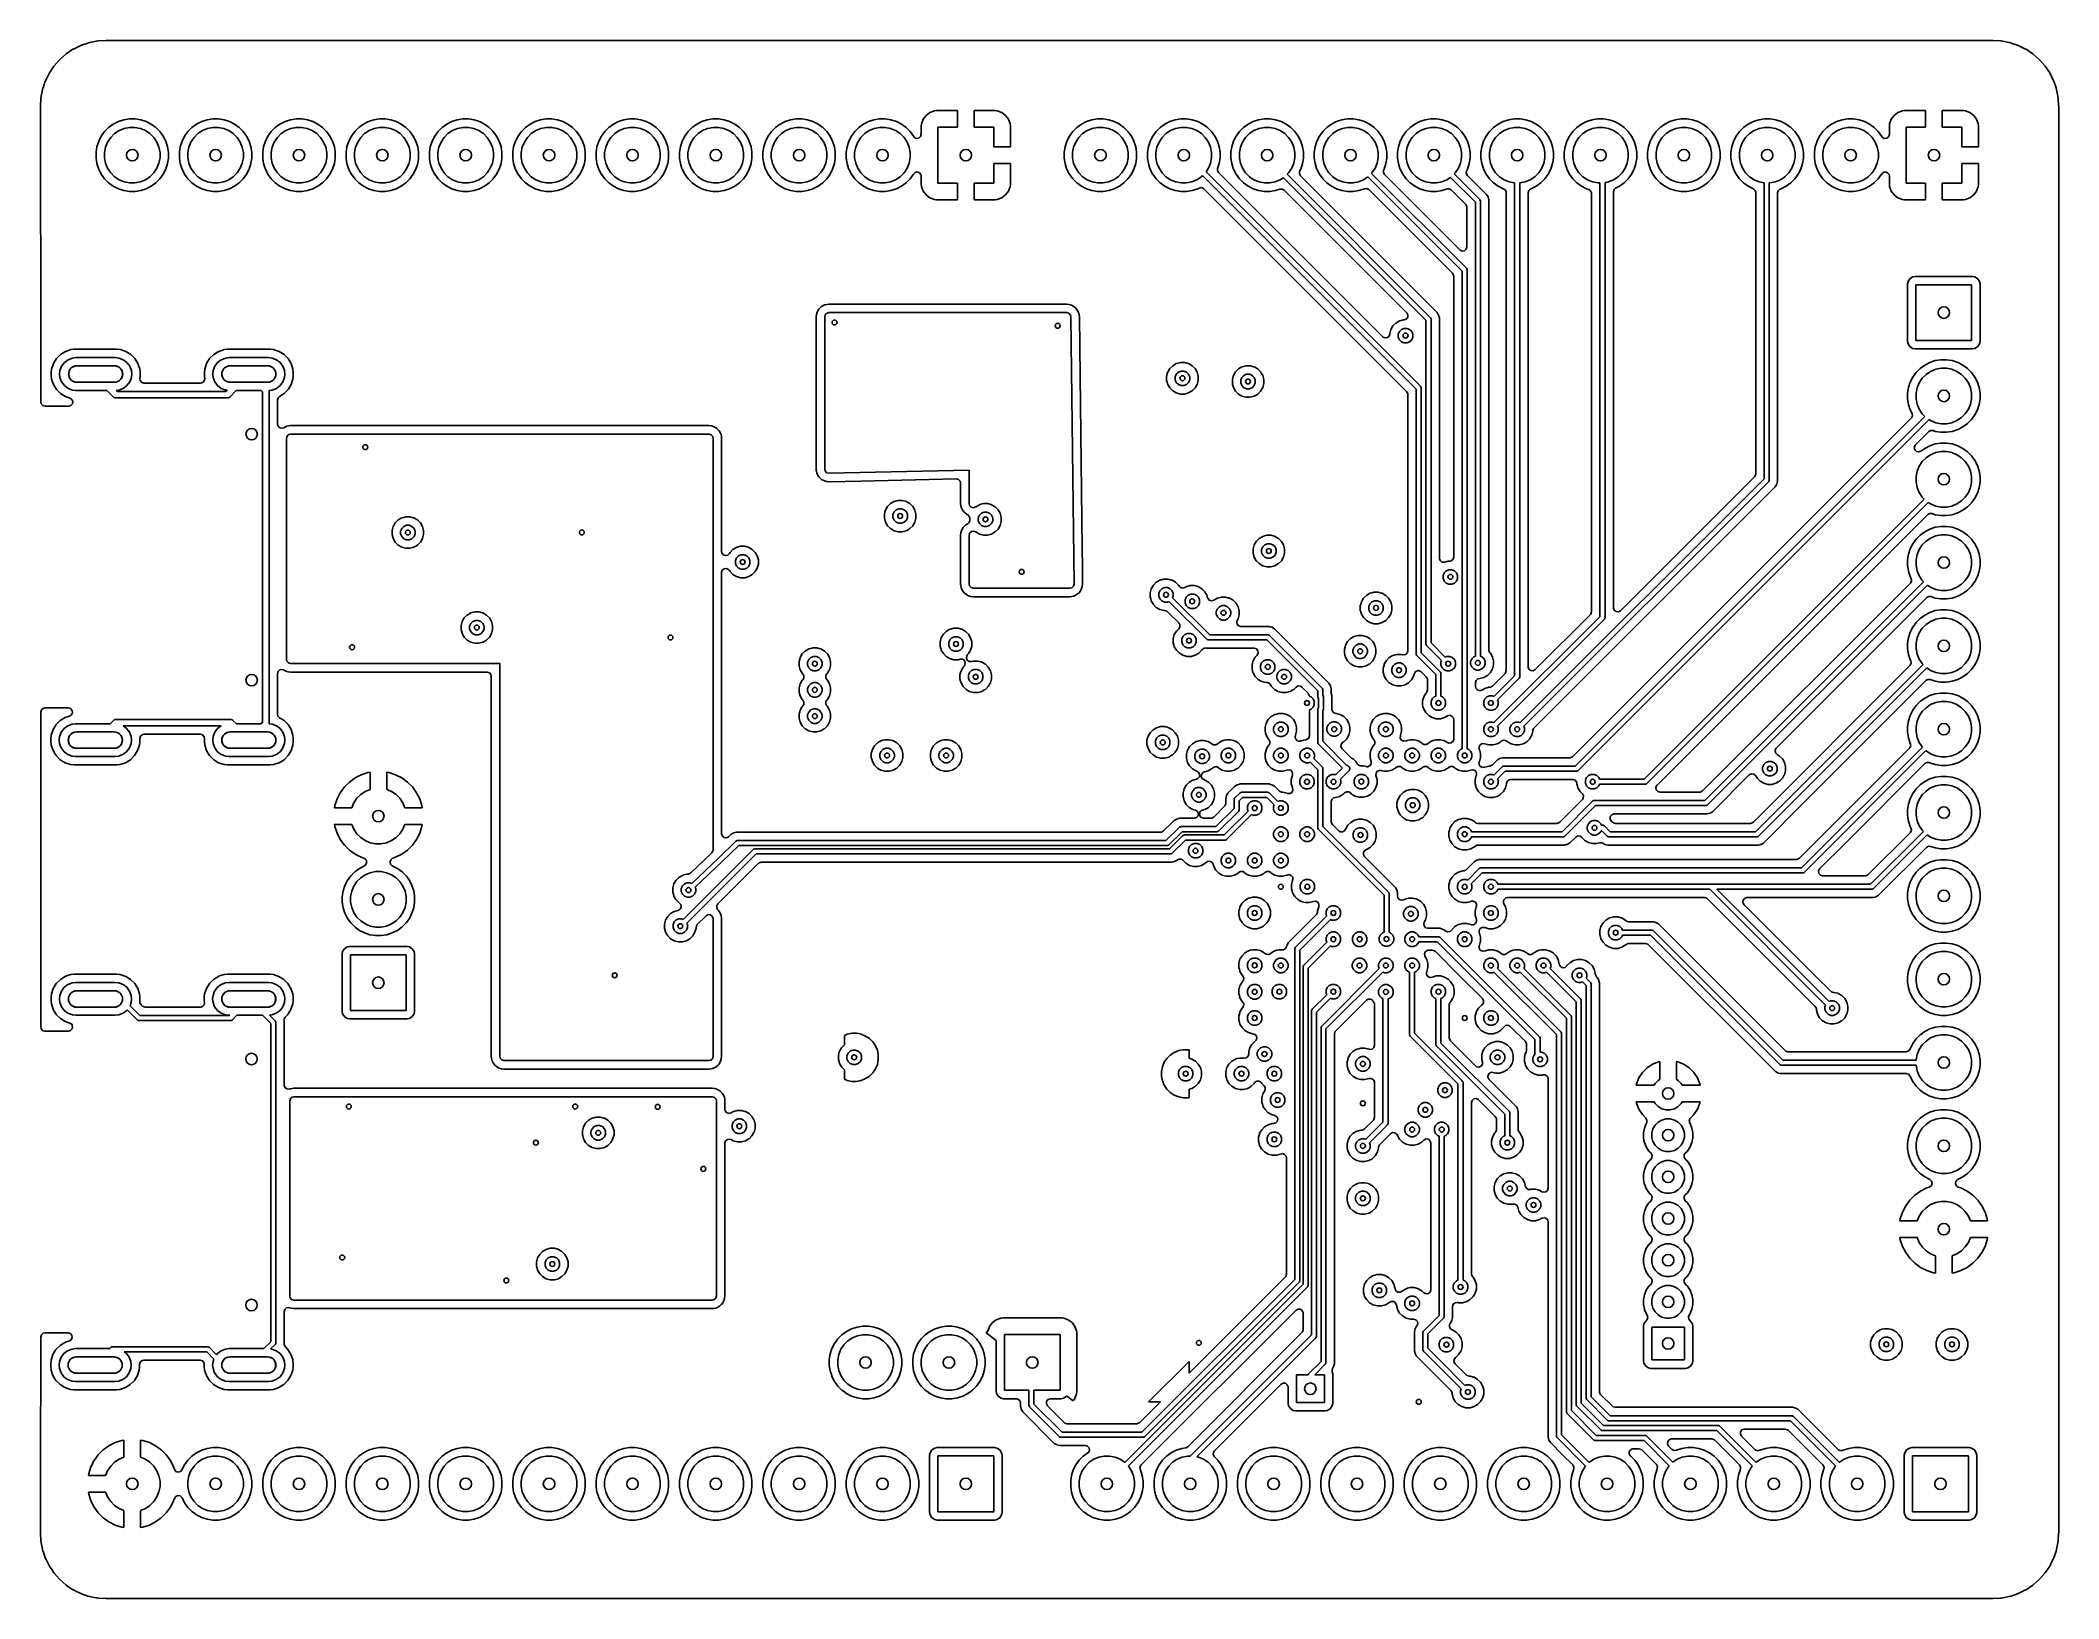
# Model space of a CAD drawing. Extents: x 2.09 to 4.51, y -4.8 to -2.93.
import ezdxf

# ---------------------------------------------------------------- set-up
doc = ezdxf.new("R2010")
doc.units = 0
doc.header["$MEASUREMENT"] = 0
doc.layers.add('BLACK', color=7, linetype='CONTINUOUS')

msp = doc.modelspace()

# ---------------------------------------------------------------- linework, layer by layer
at = {"layer": 'BLACK', "linetype": 'CONTINUOUS'}
for p, q in [((2.1099, -2.9559), (2.1172, -2.9496)), ((2.1172, -2.9496), (2.1177, -2.9492)), ((2.1177, -2.9492), (2.1257, -2.9438)), ((2.1257, -2.9438), (2.1263, -2.9435)), ((2.1263, -2.9435), (2.1342, -2.9396)), ((2.1342, -2.9396), (2.1344, -2.9395)), ((2.1344, -2.9395), (2.1353, -2.9391)), ((2.1353, -2.9391), (2.1358, -2.9389)), ((2.1358, -2.9389), (2.1436, -2.9363)), ((2.1436, -2.9363), (2.1438, -2.9362)), ((2.1438, -2.9362), (2.1454, -2.9357)), ((2.1454, -2.9357), (2.1458, -2.9356)), ((2.1458, -2.9356), (2.1536, -2.9341)), ((2.1536, -2.9341), (2.1538, -2.934)), ((2.1538, -2.934), (2.1559, -2.9337)), ((2.1559, -2.9337), (2.1562, -2.9337)), ((2.1562, -2.9337), (2.1652, -2.9331)), ((2.1652, -2.9331), (2.1655, -2.9331)), ((2.1655, -2.9331), (4.429, -2.9331)), ((4.429, -2.9331), (4.4293, -2.9331)), ((4.4293, -2.9331), (4.4382, -2.9337)), ((4.4382, -2.9337), (4.4386, -2.9337)), ((4.4386, -2.9337), (4.4407, -2.934)), ((4.4407, -2.934), (4.4409, -2.9341)), ((4.4409, -2.9341), (4.4486, -2.9356)), ((4.4486, -2.9356), (4.4491, -2.9357)), ((4.4491, -2.9357), (4.4507, -2.9362)), ((4.4507, -2.9362), (4.4509, -2.9363)), ((4.4509, -2.9363), (4.4587, -2.9389)), ((4.4587, -2.9389), (4.4592, -2.9391)), ((4.4592, -2.9391), (4.4601, -2.9395)), ((4.4601, -2.9395), (4.4602, -2.9396)), ((4.4602, -2.9396), (4.4682, -2.9435)), ((4.4682, -2.9435), (4.4688, -2.9438)), ((4.4688, -2.9438), (4.4768, -2.9492)), ((4.4768, -2.9492), (4.4773, -2.9496)), ((4.4773, -2.9496), (4.4846, -2.9559)), ((2.0931, -2.9807), (2.097, -2.9727)), ((2.097, -2.9727), (2.0974, -2.9722)), ((2.0974, -2.9722), (2.1027, -2.9642)), ((2.1027, -2.9642), (2.1031, -2.9636)), ((2.1031, -2.9636), (2.1095, -2.9564)), ((2.1095, -2.9564), (2.1099, -2.9559)), ((4.4846, -2.9559), (4.485, -2.9564)), ((4.485, -2.9564), (4.4914, -2.9636)), ((4.4914, -2.9636), (4.4918, -2.9642)), ((4.4918, -2.9642), (4.4971, -2.9722)), ((4.4971, -2.9722), (4.4975, -2.9727)), ((4.4975, -2.9727), (4.5014, -2.9807)), ((2.0873, -3.0023), (2.0876, -3.0003)), ((2.0876, -3), (2.0891, -2.9923)), ((2.0876, -3.0003), (2.0876, -3)), ((2.0891, -2.9923), (2.0893, -2.9919)), ((2.0893, -2.9919), (2.0897, -2.9902)), ((2.0897, -2.9902), (2.0898, -2.99)), ((2.0898, -2.99), (2.0924, -2.9822)), ((2.0924, -2.9822), (2.0926, -2.9817)), ((2.0926, -2.9817), (2.093, -2.9808)), ((2.093, -2.9808), (2.0931, -2.9807)), ((4.5014, -2.9807), (4.5014, -2.9808)), ((4.5014, -2.9808), (4.5019, -2.9817)), ((4.5019, -2.9817), (4.502, -2.9822)), ((4.502, -2.9822), (4.5047, -2.99)), ((4.5047, -2.99), (4.5048, -2.9902)), ((4.5048, -2.9902), (4.5052, -2.9919)), ((4.5052, -2.9919), (4.5053, -2.9923)), ((4.5053, -2.9923), (4.5069, -3)), ((4.5069, -3), (4.5069, -3.0003)), ((4.5069, -3.0003), (4.5072, -3.0023)), ((2.0866, -3.0116), (2.0872, -3.0027)), ((2.0866, -3.012), (2.0866, -3.0116)), ((2.0867, -3.0674), (2.0866, -3.012)), ((2.0872, -3.0027), (2.0873, -3.0023)), ((3.1491, -3.0231), (3.1457, -3.0277)), ((3.1537, -3.0197), (3.1491, -3.0231)), ((3.1591, -3.0177), (3.1537, -3.0197)), ((3.1537, -3.0197), (3.1537, -3.0197)), ((3.1615, -3.0174), (3.1591, -3.0177)), ((3.1869, -3.0174), (3.1615, -3.0174)), ((3.1869, -3.0374), (3.1869, -3.0174)), ((3.2322, -3.0174), (3.2069, -3.0174)), ((3.2069, -3.0174), (3.2069, -3.0374)), ((3.2346, -3.0177), (3.2322, -3.0174)), ((3.24, -3.0197), (3.2346, -3.0177)), ((3.2446, -3.0231), (3.24, -3.0197)), ((3.248, -3.0277), (3.2446, -3.0231)), ((4.3105, -3.0231), (4.3071, -3.0277)), ((4.3151, -3.0197), (4.3105, -3.0231)), ((4.3205, -3.0177), (4.3151, -3.0197)), ((4.3151, -3.0197), (4.3151, -3.0197)), ((4.3229, -3.0174), (4.3205, -3.0177)), ((4.3483, -3.0174), (4.3229, -3.0174)), ((4.3483, -3.0374), (4.3483, -3.0174)), ((4.3936, -3.0174), (4.3683, -3.0174)), ((4.3683, -3.0174), (4.3683, -3.0374)), ((4.396, -3.0177), (4.3936, -3.0174)), ((4.4014, -3.0197), (4.396, -3.0177)), ((4.406, -3.0231), (4.4014, -3.0197)), ((4.4095, -3.0277), (4.406, -3.0231)), ((4.5072, -3.0023), (4.5073, -3.0027)), ((4.5073, -3.0027), (4.5078, -3.0116)), ((4.5078, -3.0116), (4.5079, -3.012)), ((4.5079, -3.012), (4.5079, -4.7242)), ((2.1597, -3.0481), (2.1566, -3.0542)), ((2.1637, -3.0425), (2.1597, -3.0481)), ((2.1685, -3.0377), (2.1637, -3.0425)), ((2.1673, -3.0551), (2.171, -3.0496)), ((2.1741, -3.0337), (2.1685, -3.0377)), ((2.171, -3.0496), (2.1756, -3.045)), ((2.1802, -3.0306), (2.1741, -3.0337)), ((2.1756, -3.045), (2.1811, -3.0414)), ((2.1867, -3.0285), (2.1802, -3.0306)), ((2.1802, -3.0306), (2.1802, -3.0306)), ((2.1811, -3.0414), (2.1871, -3.0388)), ((2.1934, -3.0274), (2.1867, -3.0285)), ((2.1867, -3.0285), (2.1867, -3.0285)), ((2.1867, -3.0285), (2.1867, -3.0285)), ((2.1871, -3.0388), (2.1936, -3.0376)), ((2.2003, -3.0274), (2.1934, -3.0274)), ((2.1936, -3.0376), (2.2001, -3.0376)), ((2.2001, -3.0376), (2.2066, -3.0388)), ((2.207, -3.0285), (2.2003, -3.0274)), ((2.2066, -3.0388), (2.2126, -3.0414)), ((2.2135, -3.0306), (2.207, -3.0285)), ((2.207, -3.0285), (2.207, -3.0285)), ((2.207, -3.0285), (2.207, -3.0285)), ((2.2126, -3.0414), (2.2181, -3.045)), ((2.2196, -3.0337), (2.2135, -3.0306)), ((2.2135, -3.0306), (2.2135, -3.0306)), ((2.2135, -3.0306), (2.2135, -3.0306)), ((2.2181, -3.045), (2.2227, -3.0496)), ((2.2252, -3.0377), (2.2196, -3.0337)), ((2.2196, -3.0337), (2.2196, -3.0337)), ((2.2196, -3.0337), (2.2196, -3.0337)), ((2.2227, -3.0496), (2.2264, -3.0551)), ((2.23, -3.0425), (2.2252, -3.0377)), ((2.234, -3.0481), (2.23, -3.0425)), ((2.23, -3.0425), (2.23, -3.0425)), ((2.2371, -3.0542), (2.234, -3.0481)), ((2.2597, -3.0481), (2.2566, -3.0542)), ((2.2637, -3.0425), (2.2597, -3.0481)), ((2.2685, -3.0377), (2.2637, -3.0425)), ((2.2673, -3.0551), (2.271, -3.0496)), ((2.2741, -3.0337), (2.2685, -3.0377)), ((2.271, -3.0496), (2.2756, -3.045)), ((2.2802, -3.0306), (2.2741, -3.0337)), ((2.2756, -3.045), (2.2811, -3.0414)), ((2.2867, -3.0285), (2.2802, -3.0306)), ((2.2802, -3.0306), (2.2802, -3.0306)), ((2.2811, -3.0414), (2.2871, -3.0388)), ((2.2934, -3.0274), (2.2867, -3.0285)), ((2.2867, -3.0285), (2.2867, -3.0285)), ((2.2867, -3.0285), (2.2867, -3.0285)), ((2.2871, -3.0388), (2.2936, -3.0376)), ((2.3003, -3.0274), (2.2934, -3.0274)), ((2.2936, -3.0376), (2.3001, -3.0376)), ((2.3001, -3.0376), (2.3066, -3.0388)), ((2.307, -3.0285), (2.3003, -3.0274)), ((2.3066, -3.0388), (2.3126, -3.0414)), ((2.3135, -3.0306), (2.307, -3.0285)), ((2.307, -3.0285), (2.307, -3.0285)), ((2.307, -3.0285), (2.307, -3.0285)), ((2.3126, -3.0414), (2.3181, -3.045)), ((2.3196, -3.0337), (2.3135, -3.0306)), ((2.3135, -3.0306), (2.3135, -3.0306)), ((2.3135, -3.0306), (2.3135, -3.0306)), ((2.3181, -3.045), (2.3227, -3.0496)), ((2.3252, -3.0377), (2.3196, -3.0337)), ((2.3196, -3.0337), (2.3196, -3.0337)), ((2.3196, -3.0337), (2.3196, -3.0337)), ((2.3227, -3.0496), (2.3264, -3.0551)), ((2.33, -3.0425), (2.3252, -3.0377)), ((2.334, -3.0481), (2.33, -3.0425)), ((2.33, -3.0425), (2.33, -3.0425)), ((2.3371, -3.0542), (2.334, -3.0481)), ((2.3597, -3.0481), (2.3566, -3.0542)), ((2.3637, -3.0425), (2.3597, -3.0481)), ((2.3685, -3.0377), (2.3637, -3.0425)), ((2.3673, -3.0551), (2.371, -3.0496)), ((2.3741, -3.0337), (2.3685, -3.0377)), ((2.371, -3.0496), (2.3756, -3.045)), ((2.3802, -3.0306), (2.3741, -3.0337)), ((2.3756, -3.045), (2.3811, -3.0414)), ((2.3867, -3.0285), (2.3802, -3.0306)), ((2.3802, -3.0306), (2.3802, -3.0306)), ((2.3811, -3.0414), (2.3871, -3.0388)), ((2.3934, -3.0274), (2.3867, -3.0285)), ((2.3867, -3.0285), (2.3867, -3.0285)), ((2.3867, -3.0285), (2.3867, -3.0285)), ((2.3871, -3.0388), (2.3936, -3.0376)), ((2.4003, -3.0274), (2.3934, -3.0274)), ((2.3936, -3.0376), (2.4001, -3.0376)), ((2.4001, -3.0376), (2.4066, -3.0388)), ((2.407, -3.0285), (2.4003, -3.0274)), ((2.4066, -3.0388), (2.4126, -3.0414)), ((2.4135, -3.0306), (2.407, -3.0285)), ((2.407, -3.0285), (2.407, -3.0285)), ((2.407, -3.0285), (2.407, -3.0285)), ((2.4126, -3.0414), (2.4181, -3.045)), ((2.4196, -3.0337), (2.4135, -3.0306)), ((2.4135, -3.0306), (2.4135, -3.0306)), ((2.4135, -3.0306), (2.4135, -3.0306)), ((2.4181, -3.045), (2.4227, -3.0496)), ((2.4252, -3.0377), (2.4196, -3.0337)), ((2.4196, -3.0337), (2.4196, -3.0337)), ((2.4196, -3.0337), (2.4196, -3.0337)), ((2.4227, -3.0496), (2.4264, -3.0551)), ((2.43, -3.0425), (2.4252, -3.0377)), ((2.434, -3.0481), (2.43, -3.0425)), ((2.43, -3.0425), (2.43, -3.0425)), ((2.4371, -3.0542), (2.434, -3.0481)), ((2.4597, -3.0481), (2.4566, -3.0542)), ((2.4637, -3.0425), (2.4597, -3.0481)), ((2.4685, -3.0377), (2.4637, -3.0425)), ((2.4673, -3.0551), (2.471, -3.0496)), ((2.4741, -3.0337), (2.4685, -3.0377)), ((2.471, -3.0496), (2.4756, -3.045)), ((2.4802, -3.0306), (2.4741, -3.0337)), ((2.4756, -3.045), (2.4811, -3.0414)), ((2.4867, -3.0285), (2.4802, -3.0306)), ((2.4802, -3.0306), (2.4802, -3.0306)), ((2.4811, -3.0414), (2.4871, -3.0388)), ((2.4934, -3.0274), (2.4867, -3.0285)), ((2.4867, -3.0285), (2.4867, -3.0285)), ((2.4867, -3.0285), (2.4867, -3.0285)), ((2.4871, -3.0388), (2.4936, -3.0376)), ((2.5003, -3.0274), (2.4934, -3.0274)), ((2.4936, -3.0376), (2.5001, -3.0376)), ((2.5001, -3.0376), (2.5066, -3.0388)), ((2.507, -3.0285), (2.5003, -3.0274)), ((2.5066, -3.0388), (2.5126, -3.0414)), ((2.5135, -3.0306), (2.507, -3.0285)), ((2.507, -3.0285), (2.507, -3.0285)), ((2.507, -3.0285), (2.507, -3.0285)), ((2.5126, -3.0414), (2.5181, -3.045)), ((2.5196, -3.0337), (2.5135, -3.0306)), ((2.5135, -3.0306), (2.5135, -3.0306)), ((2.5135, -3.0306), (2.5135, -3.0306)), ((2.5181, -3.045), (2.5227, -3.0496)), ((2.5252, -3.0377), (2.5196, -3.0337)), ((2.5196, -3.0337), (2.5196, -3.0337)), ((2.5196, -3.0337), (2.5196, -3.0337)), ((2.5227, -3.0496), (2.5264, -3.0551)), ((2.53, -3.0425), (2.5252, -3.0377)), ((2.534, -3.0481), (2.53, -3.0425)), ((2.53, -3.0425), (2.53, -3.0425)), ((2.5371, -3.0542), (2.534, -3.0481)), ((2.5597, -3.0481), (2.5566, -3.0542)), ((2.5637, -3.0425), (2.5597, -3.0481)), ((2.5685, -3.0377), (2.5637, -3.0425)), ((2.5673, -3.0551), (2.571, -3.0496)), ((2.5741, -3.0337), (2.5685, -3.0377)), ((2.571, -3.0496), (2.5756, -3.045)), ((2.5802, -3.0306), (2.5741, -3.0337)), ((2.5756, -3.045), (2.5811, -3.0414)), ((2.5867, -3.0285), (2.5802, -3.0306)), ((2.5802, -3.0306), (2.5802, -3.0306)), ((2.5811, -3.0414), (2.5871, -3.0388)), ((2.5934, -3.0274), (2.5867, -3.0285)), ((2.5867, -3.0285), (2.5867, -3.0285)), ((2.5867, -3.0285), (2.5867, -3.0285)), ((2.5871, -3.0388), (2.5936, -3.0376)), ((2.6003, -3.0274), (2.5934, -3.0274)), ((2.5936, -3.0376), (2.6001, -3.0376)), ((2.6001, -3.0376), (2.6066, -3.0388)), ((2.607, -3.0285), (2.6003, -3.0274)), ((2.6066, -3.0388), (2.6126, -3.0414)), ((2.6135, -3.0306), (2.607, -3.0285)), ((2.607, -3.0285), (2.607, -3.0285)), ((2.607, -3.0285), (2.607, -3.0285)), ((2.6126, -3.0414), (2.6181, -3.045)), ((2.6196, -3.0337), (2.6135, -3.0306)), ((2.6135, -3.0306), (2.6135, -3.0306)), ((2.6135, -3.0306), (2.6135, -3.0306)), ((2.6181, -3.045), (2.6227, -3.0496)), ((2.6252, -3.0377), (2.6196, -3.0337)), ((2.6196, -3.0337), (2.6196, -3.0337)), ((2.6196, -3.0337), (2.6196, -3.0337)), ((2.6227, -3.0496), (2.6264, -3.0551)), ((2.63, -3.0425), (2.6252, -3.0377)), ((2.634, -3.0481), (2.63, -3.0425)), ((2.63, -3.0425), (2.63, -3.0425)), ((2.6371, -3.0542), (2.634, -3.0481)), ((2.6597, -3.0481), (2.6566, -3.0542)), ((2.6637, -3.0425), (2.6597, -3.0481)), ((2.6685, -3.0377), (2.6637, -3.0425)), ((2.6673, -3.0551), (2.671, -3.0496)), ((2.6741, -3.0337), (2.6685, -3.0377)), ((2.671, -3.0496), (2.6756, -3.045)), ((2.6802, -3.0306), (2.6741, -3.0337)), ((2.6756, -3.045), (2.6811, -3.0414)), ((2.6867, -3.0285), (2.6802, -3.0306)), ((2.6802, -3.0306), (2.6802, -3.0306)), ((2.6811, -3.0414), (2.6871, -3.0388)), ((2.6934, -3.0274), (2.6867, -3.0285)), ((2.6867, -3.0285), (2.6867, -3.0285)), ((2.6867, -3.0285), (2.6867, -3.0285)), ((2.6871, -3.0388), (2.6936, -3.0376)), ((2.7003, -3.0274), (2.6934, -3.0274)), ((2.6936, -3.0376), (2.7001, -3.0376)), ((2.7001, -3.0376), (2.7066, -3.0388)), ((2.707, -3.0285), (2.7003, -3.0274)), ((2.7066, -3.0388), (2.7126, -3.0414)), ((2.7135, -3.0306), (2.707, -3.0285)), ((2.707, -3.0285), (2.707, -3.0285)), ((2.707, -3.0285), (2.707, -3.0285)), ((2.7126, -3.0414), (2.7181, -3.045)), ((2.7196, -3.0337), (2.7135, -3.0306)), ((2.7135, -3.0306), (2.7135, -3.0306)), ((2.7135, -3.0306), (2.7135, -3.0306)), ((2.7181, -3.045), (2.7227, -3.0496)), ((2.7252, -3.0377), (2.7196, -3.0337)), ((2.7196, -3.0337), (2.7196, -3.0337)), ((2.7196, -3.0337), (2.7196, -3.0337)), ((2.7227, -3.0496), (2.7264, -3.0551)), ((2.73, -3.0425), (2.7252, -3.0377)), ((2.734, -3.0481), (2.73, -3.0425)), ((2.73, -3.0425), (2.73, -3.0425)), ((2.7371, -3.0542), (2.734, -3.0481)), ((2.7597, -3.0481), (2.7566, -3.0542)), ((2.7637, -3.0425), (2.7597, -3.0481)), ((2.7685, -3.0377), (2.7637, -3.0425)), ((2.7673, -3.0551), (2.771, -3.0496)), ((2.7741, -3.0337), (2.7685, -3.0377)), ((2.771, -3.0496), (2.7756, -3.045)), ((2.7802, -3.0306), (2.7741, -3.0337)), ((2.7756, -3.045), (2.7811, -3.0414)), ((2.7867, -3.0285), (2.7802, -3.0306)), ((2.7802, -3.0306), (2.7802, -3.0306)), ((2.7811, -3.0414), (2.7871, -3.0388)), ((2.7934, -3.0274), (2.7867, -3.0285)), ((2.7867, -3.0285), (2.7867, -3.0285)), ((2.7867, -3.0285), (2.7867, -3.0285)), ((2.7871, -3.0388), (2.7936, -3.0376)), ((2.8003, -3.0274), (2.7934, -3.0274)), ((2.7936, -3.0376), (2.8001, -3.0376)), ((2.8001, -3.0376), (2.8066, -3.0388)), ((2.807, -3.0285), (2.8003, -3.0274)), ((2.8066, -3.0388), (2.8126, -3.0414)), ((2.8135, -3.0306), (2.807, -3.0285)), ((2.807, -3.0285), (2.807, -3.0285)), ((2.807, -3.0285), (2.807, -3.0285)), ((2.8126, -3.0414), (2.8181, -3.045)), ((2.8196, -3.0337), (2.8135, -3.0306)), ((2.8135, -3.0306), (2.8135, -3.0306)), ((2.8135, -3.0306), (2.8135, -3.0306)), ((2.8181, -3.045), (2.8227, -3.0496)), ((2.8252, -3.0377), (2.8196, -3.0337)), ((2.8196, -3.0337), (2.8196, -3.0337)), ((2.8196, -3.0337), (2.8196, -3.0337)), ((2.8227, -3.0496), (2.8264, -3.0551)), ((2.83, -3.0425), (2.8252, -3.0377)), ((2.834, -3.0481), (2.83, -3.0425)), ((2.83, -3.0425), (2.83, -3.0425)), ((2.8371, -3.0542), (2.834, -3.0481)), ((2.8597, -3.0481), (2.8566, -3.0542)), ((2.8637, -3.0425), (2.8597, -3.0481)), ((2.8685, -3.0377), (2.8637, -3.0425)), ((2.8673, -3.0551), (2.871, -3.0496)), ((2.8741, -3.0337), (2.8685, -3.0377)), ((2.871, -3.0496), (2.8756, -3.045)), ((2.8802, -3.0306), (2.8741, -3.0337)), ((2.8756, -3.045), (2.8811, -3.0414)), ((2.8867, -3.0285), (2.8802, -3.0306)), ((2.8802, -3.0306), (2.8802, -3.0306)), ((2.8811, -3.0414), (2.8871, -3.0388)), ((2.8934, -3.0274), (2.8867, -3.0285)), ((2.8867, -3.0285), (2.8867, -3.0285)), ((2.8867, -3.0285), (2.8867, -3.0285)), ((2.8871, -3.0388), (2.8936, -3.0376)), ((2.9003, -3.0274), (2.8934, -3.0274)), ((2.8936, -3.0376), (2.9001, -3.0376)), ((2.9001, -3.0376), (2.9066, -3.0388)), ((2.907, -3.0285), (2.9003, -3.0274)), ((2.9066, -3.0388), (2.9126, -3.0414)), ((2.9135, -3.0306), (2.907, -3.0285)), ((2.907, -3.0285), (2.907, -3.0285)), ((2.907, -3.0285), (2.907, -3.0285)), ((2.9126, -3.0414), (2.9181, -3.045)), ((2.9196, -3.0337), (2.9135, -3.0306)), ((2.9135, -3.0306), (2.9135, -3.0306)), ((2.9135, -3.0306), (2.9135, -3.0306)), ((2.9181, -3.045), (2.9227, -3.0496)), ((2.9252, -3.0377), (2.9196, -3.0337)), ((2.9196, -3.0337), (2.9196, -3.0337)), ((2.9196, -3.0337), (2.9196, -3.0337)), ((2.9227, -3.0496), (2.9264, -3.0551)), ((2.93, -3.0425), (2.9252, -3.0377)), ((2.934, -3.0481), (2.93, -3.0425)), ((2.93, -3.0425), (2.93, -3.0425)), ((2.9371, -3.0542), (2.934, -3.0481)), ((2.9597, -3.0481), (2.9566, -3.0542)), ((2.9637, -3.0425), (2.9597, -3.0481)), ((2.9685, -3.0377), (2.9637, -3.0425)), ((2.9673, -3.0551), (2.971, -3.0496)), ((2.9741, -3.0337), (2.9685, -3.0377)), ((2.971, -3.0496), (2.9756, -3.045)), ((2.9802, -3.0306), (2.9741, -3.0337)), ((2.9756, -3.045), (2.9811, -3.0414)), ((2.9867, -3.0285), (2.9802, -3.0306)), ((2.9802, -3.0306), (2.9802, -3.0306)), ((2.9811, -3.0414), (2.9871, -3.0388)), ((2.9934, -3.0274), (2.9867, -3.0285)), ((2.9867, -3.0285), (2.9867, -3.0285)), ((2.9867, -3.0285), (2.9867, -3.0285)), ((2.9871, -3.0388), (2.9936, -3.0376)), ((3.0003, -3.0274), (2.9934, -3.0274)), ((2.9936, -3.0376), (3.0001, -3.0376)), ((3.0001, -3.0376), (3.0066, -3.0388)), ((3.007, -3.0285), (3.0003, -3.0274)), ((3.0066, -3.0388), (3.0126, -3.0414)), ((3.0135, -3.0306), (3.007, -3.0285)), ((3.007, -3.0285), (3.007, -3.0285)), ((3.007, -3.0285), (3.007, -3.0285)), ((3.0126, -3.0414), (3.0181, -3.045)), ((3.0196, -3.0337), (3.0135, -3.0306)), ((3.0135, -3.0306), (3.0135, -3.0306)), ((3.0135, -3.0306), (3.0135, -3.0306)), ((3.0181, -3.045), (3.0227, -3.0496)), ((3.0252, -3.0377), (3.0196, -3.0337)), ((3.0196, -3.0337), (3.0196, -3.0337)), ((3.0196, -3.0337), (3.0196, -3.0337)), ((3.0227, -3.0496), (3.0264, -3.0551)), ((3.03, -3.0425), (3.0252, -3.0377)), ((3.034, -3.0481), (3.03, -3.0425)), ((3.03, -3.0425), (3.03, -3.0425)), ((3.0371, -3.0542), (3.034, -3.0481)), ((3.0597, -3.0481), (3.0566, -3.0542)), ((3.0637, -3.0425), (3.0597, -3.0481)), ((3.0685, -3.0377), (3.0637, -3.0425)), ((3.0673, -3.0551), (3.071, -3.0496)), ((3.0741, -3.0337), (3.0685, -3.0377)), ((3.071, -3.0496), (3.0756, -3.045)), ((3.0802, -3.0306), (3.0741, -3.0337)), ((3.0756, -3.045), (3.0811, -3.0414)), ((3.0867, -3.0285), (3.0802, -3.0306)), ((3.0802, -3.0306), (3.0802, -3.0306)), ((3.0811, -3.0414), (3.0871, -3.0388)), ((3.0934, -3.0274), (3.0867, -3.0285)), ((3.0867, -3.0285), (3.0867, -3.0285)), ((3.0867, -3.0285), (3.0867, -3.0285)), ((3.0871, -3.0388), (3.0936, -3.0376)), ((3.1003, -3.0274), (3.0934, -3.0274)), ((3.0936, -3.0376), (3.1001, -3.0376)), ((3.1001, -3.0376), (3.1066, -3.0388)), ((3.107, -3.0285), (3.1003, -3.0274)), ((3.1066, -3.0388), (3.1126, -3.0414)), ((3.1135, -3.0306), (3.107, -3.0285)), ((3.107, -3.0285), (3.107, -3.0285)), ((3.107, -3.0285), (3.107, -3.0285)), ((3.1126, -3.0414), (3.1181, -3.045)), ((3.1196, -3.0337), (3.1135, -3.0306)), ((3.1135, -3.0306), (3.1135, -3.0306)), ((3.1135, -3.0306), (3.1135, -3.0306)), ((3.1181, -3.045), (3.1227, -3.0496)), ((3.1252, -3.0377), (3.1196, -3.0337)), ((3.1196, -3.0337), (3.1196, -3.0337)), ((3.1196, -3.0337), (3.1196, -3.0337)), ((3.1227, -3.0496), (3.1264, -3.0551)), ((3.13, -3.0425), (3.1252, -3.0377)), ((3.134, -3.0481), (3.13, -3.0425)), ((3.1341, -3.0482), (3.134, -3.0481)), ((3.1342, -3.0482), (3.1341, -3.0482)), ((3.1352, -3.0495), (3.1342, -3.0482)), ((3.1377, -3.0507), (3.1352, -3.0495)), ((3.1405, -3.0503), (3.1377, -3.0507)), ((3.1426, -3.0484), (3.1405, -3.0503)), ((3.1434, -3.0458), (3.1426, -3.0484)), ((3.1436, -3.0331), (3.1434, -3.0355)), ((3.1434, -3.0355), (3.1434, -3.0458)), ((3.1457, -3.0277), (3.1436, -3.0331)), ((3.1457, -3.0277), (3.1457, -3.0277)), ((3.1634, -3.1043), (3.1634, -3.0374)), ((3.1634, -3.0374), (3.1869, -3.0374)), ((3.2069, -3.0374), (3.2303, -3.0374)), ((3.2303, -3.0374), (3.2303, -3.0609)), ((3.2501, -3.0331), (3.248, -3.0277)), ((3.248, -3.0277), (3.248, -3.0277)), ((3.2503, -3.0355), (3.2501, -3.0331)), ((3.2503, -3.0609), (3.2503, -3.0355)), ((3.2503, -3.0355), (3.2503, -3.0355)), ((3.3211, -3.0481), (3.318, -3.0542)), ((3.3251, -3.0425), (3.3211, -3.0481)), ((3.3299, -3.0377), (3.3251, -3.0425)), ((3.3288, -3.0551), (3.3324, -3.0496)), ((3.3355, -3.0337), (3.3299, -3.0377)), ((3.3324, -3.0496), (3.337, -3.045)), ((3.3416, -3.0306), (3.3355, -3.0337)), ((3.337, -3.045), (3.3425, -3.0414)), ((3.3481, -3.0285), (3.3416, -3.0306)), ((3.3416, -3.0306), (3.3416, -3.0306)), ((3.3425, -3.0414), (3.3486, -3.0388)), ((3.3548, -3.0274), (3.3481, -3.0285)), ((3.3481, -3.0285), (3.3481, -3.0285)), ((3.3481, -3.0285), (3.3481, -3.0285)), ((3.3486, -3.0388), (3.355, -3.0376)), ((3.3617, -3.0274), (3.3548, -3.0274)), ((3.355, -3.0376), (3.3615, -3.0376)), ((3.3615, -3.0376), (3.368, -3.0388)), ((3.3685, -3.0285), (3.3617, -3.0274)), ((3.368, -3.0388), (3.374, -3.0414)), ((3.375, -3.0306), (3.3685, -3.0285)), ((3.3685, -3.0285), (3.3685, -3.0285)), ((3.3685, -3.0285), (3.3685, -3.0285)), ((3.374, -3.0414), (3.3795, -3.045)), ((3.3811, -3.0337), (3.375, -3.0306)), ((3.375, -3.0306), (3.375, -3.0306)), ((3.375, -3.0306), (3.375, -3.0306)), ((3.3795, -3.045), (3.3841, -3.0496)), ((3.3866, -3.0377), (3.3811, -3.0337)), ((3.3811, -3.0337), (3.3811, -3.0337)), ((3.3811, -3.0337), (3.3811, -3.0337)), ((3.3841, -3.0496), (3.3878, -3.0551)), ((3.3914, -3.0425), (3.3866, -3.0377)), ((3.3955, -3.0481), (3.3914, -3.0425)), ((3.3914, -3.0425), (3.3914, -3.0425)), ((3.3986, -3.0542), (3.3955, -3.0481)), ((3.4211, -3.0481), (3.418, -3.0542)), ((3.4251, -3.0425), (3.4211, -3.0481)), ((3.4299, -3.0377), (3.4251, -3.0425)), ((3.4288, -3.0551), (3.4324, -3.0496)), ((3.4355, -3.0337), (3.4299, -3.0377)), ((3.4324, -3.0496), (3.437, -3.045)), ((3.4416, -3.0306), (3.4355, -3.0337)), ((3.437, -3.045), (3.4425, -3.0414)), ((3.4481, -3.0285), (3.4416, -3.0306)), ((3.4416, -3.0306), (3.4416, -3.0306)), ((3.4425, -3.0414), (3.4486, -3.0388)), ((3.4548, -3.0274), (3.4481, -3.0285)), ((3.4481, -3.0285), (3.4481, -3.0285)), ((3.4481, -3.0285), (3.4481, -3.0285)), ((3.4486, -3.0388), (3.455, -3.0376)), ((3.4617, -3.0274), (3.4548, -3.0274)), ((3.455, -3.0376), (3.4615, -3.0376)), ((3.4615, -3.0376), (3.468, -3.0388)), ((3.4685, -3.0285), (3.4617, -3.0274)), ((3.468, -3.0388), (3.474, -3.0414)), ((3.475, -3.0306), (3.4685, -3.0285)), ((3.4685, -3.0285), (3.4685, -3.0285)), ((3.4685, -3.0285), (3.4685, -3.0285)), ((3.474, -3.0414), (3.4795, -3.045)), ((3.4811, -3.0337), (3.475, -3.0306)), ((3.475, -3.0306), (3.475, -3.0306)), ((3.475, -3.0306), (3.475, -3.0306)), ((3.4795, -3.045), (3.4841, -3.0496)), ((3.4866, -3.0377), (3.4811, -3.0337)), ((3.4811, -3.0337), (3.4811, -3.0337)), ((3.4811, -3.0337), (3.4811, -3.0337)), ((3.4841, -3.0496), (3.4878, -3.0551)), ((3.4914, -3.0425), (3.4866, -3.0377)), ((3.4955, -3.0481), (3.4914, -3.0425)), ((3.4914, -3.0425), (3.4914, -3.0425)), ((3.4986, -3.0542), (3.4955, -3.0481)), ((3.5211, -3.0481), (3.518, -3.0542)), ((3.5251, -3.0425), (3.5211, -3.0481)), ((3.5299, -3.0377), (3.5251, -3.0425)), ((3.5288, -3.0551), (3.5324, -3.0496)), ((3.5355, -3.0337), (3.5299, -3.0377)), ((3.5324, -3.0496), (3.537, -3.045)), ((3.5416, -3.0306), (3.5355, -3.0337)), ((3.537, -3.045), (3.5425, -3.0414)), ((3.5481, -3.0285), (3.5416, -3.0306)), ((3.5416, -3.0306), (3.5416, -3.0306)), ((3.5425, -3.0414), (3.5486, -3.0388)), ((3.5548, -3.0274), (3.5481, -3.0285)), ((3.5481, -3.0285), (3.5481, -3.0285)), ((3.5481, -3.0285), (3.5481, -3.0285)), ((3.5486, -3.0388), (3.555, -3.0376)), ((3.5617, -3.0274), (3.5548, -3.0274)), ((3.555, -3.0376), (3.5615, -3.0376)), ((3.5615, -3.0376), (3.568, -3.0388)), ((3.5685, -3.0285), (3.5617, -3.0274)), ((3.568, -3.0388), (3.574, -3.0414)), ((3.575, -3.0306), (3.5685, -3.0285)), ((3.5685, -3.0285), (3.5685, -3.0285)), ((3.5685, -3.0285), (3.5685, -3.0285)), ((3.574, -3.0414), (3.5795, -3.045)), ((3.5811, -3.0337), (3.575, -3.0306)), ((3.575, -3.0306), (3.575, -3.0306)), ((3.575, -3.0306), (3.575, -3.0306)), ((3.5795, -3.045), (3.5841, -3.0496)), ((3.5866, -3.0377), (3.5811, -3.0337)), ((3.5811, -3.0337), (3.5811, -3.0337)), ((3.5811, -3.0337), (3.5811, -3.0337)), ((3.5841, -3.0496), (3.5878, -3.0551)), ((3.5914, -3.0425), (3.5866, -3.0377)), ((3.5955, -3.0481), (3.5914, -3.0425)), ((3.5914, -3.0425), (3.5914, -3.0425)), ((3.5986, -3.0542), (3.5955, -3.0481)), ((3.6211, -3.0481), (3.618, -3.0542)), ((3.6251, -3.0425), (3.6211, -3.0481)), ((3.6299, -3.0377), (3.6251, -3.0425)), ((3.6288, -3.0551), (3.6324, -3.0496)), ((3.6355, -3.0337), (3.6299, -3.0377)), ((3.6324, -3.0496), (3.637, -3.045)), ((3.6416, -3.0306), (3.6355, -3.0337)), ((3.637, -3.045), (3.6425, -3.0414)), ((3.6481, -3.0285), (3.6416, -3.0306)), ((3.6416, -3.0306), (3.6416, -3.0306)), ((3.6425, -3.0414), (3.6486, -3.0388)), ((3.6548, -3.0274), (3.6481, -3.0285)), ((3.6481, -3.0285), (3.6481, -3.0285)), ((3.6481, -3.0285), (3.6481, -3.0285)), ((3.6486, -3.0388), (3.655, -3.0376)), ((3.6617, -3.0274), (3.6548, -3.0274)), ((3.655, -3.0376), (3.6615, -3.0376)), ((3.6615, -3.0376), (3.668, -3.0388)), ((3.6685, -3.0285), (3.6617, -3.0274)), ((3.668, -3.0388), (3.674, -3.0414)), ((3.675, -3.0306), (3.6685, -3.0285)), ((3.6685, -3.0285), (3.6685, -3.0285)), ((3.6685, -3.0285), (3.6685, -3.0285)), ((3.674, -3.0414), (3.6795, -3.045)), ((3.6811, -3.0337), (3.675, -3.0306)), ((3.675, -3.0306), (3.675, -3.0306)), ((3.675, -3.0306), (3.675, -3.0306)), ((3.6795, -3.045), (3.6841, -3.0496)), ((3.6866, -3.0377), (3.6811, -3.0337)), ((3.6811, -3.0337), (3.6811, -3.0337)), ((3.6811, -3.0337), (3.6811, -3.0337)), ((3.6841, -3.0496), (3.6878, -3.0551)), ((3.6914, -3.0425), (3.6866, -3.0377)), ((3.6955, -3.0481), (3.6914, -3.0425)), ((3.6914, -3.0425), (3.6914, -3.0425)), ((3.6986, -3.0542), (3.6955, -3.0481)), ((3.7211, -3.0481), (3.718, -3.0542)), ((3.7251, -3.0425), (3.7211, -3.0481)), ((3.7299, -3.0377), (3.7251, -3.0425)), ((3.7288, -3.0551), (3.7324, -3.0496)), ((3.7355, -3.0337), (3.7299, -3.0377)), ((3.7324, -3.0496), (3.737, -3.045)), ((3.7416, -3.0306), (3.7355, -3.0337)), ((3.737, -3.045), (3.7425, -3.0414)), ((3.7481, -3.0285), (3.7416, -3.0306)), ((3.7416, -3.0306), (3.7416, -3.0306)), ((3.7425, -3.0414), (3.7486, -3.0388)), ((3.7548, -3.0274), (3.7481, -3.0285)), ((3.7481, -3.0285), (3.7481, -3.0285)), ((3.7481, -3.0285), (3.7481, -3.0285)), ((3.7486, -3.0388), (3.755, -3.0376)), ((3.7617, -3.0274), (3.7548, -3.0274)), ((3.755, -3.0376), (3.7615, -3.0376)), ((3.7615, -3.0376), (3.768, -3.0388)), ((3.7685, -3.0285), (3.7617, -3.0274)), ((3.768, -3.0388), (3.774, -3.0414)), ((3.775, -3.0306), (3.7685, -3.0285)), ((3.7685, -3.0285), (3.7685, -3.0285)), ((3.7685, -3.0285), (3.7685, -3.0285)), ((3.774, -3.0414), (3.7795, -3.045)), ((3.7811, -3.0337), (3.775, -3.0306)), ((3.775, -3.0306), (3.775, -3.0306)), ((3.775, -3.0306), (3.775, -3.0306)), ((3.7795, -3.045), (3.7841, -3.0496)), ((3.7866, -3.0377), (3.7811, -3.0337)), ((3.7811, -3.0337), (3.7811, -3.0337)), ((3.7811, -3.0337), (3.7811, -3.0337)), ((3.7841, -3.0496), (3.7878, -3.0551)), ((3.7914, -3.0425), (3.7866, -3.0377)), ((3.7955, -3.0481), (3.7914, -3.0425)), ((3.7914, -3.0425), (3.7914, -3.0425)), ((3.7986, -3.0542), (3.7955, -3.0481)), ((3.8211, -3.0481), (3.818, -3.0542)), ((3.8251, -3.0425), (3.8211, -3.0481)), ((3.8299, -3.0377), (3.8251, -3.0425)), ((3.8288, -3.0551), (3.8324, -3.0496)), ((3.8355, -3.0337), (3.8299, -3.0377)), ((3.8324, -3.0496), (3.837, -3.045)), ((3.8416, -3.0306), (3.8355, -3.0337)), ((3.837, -3.045), (3.8425, -3.0414)), ((3.8481, -3.0285), (3.8416, -3.0306)), ((3.8416, -3.0306), (3.8416, -3.0306)), ((3.8425, -3.0414), (3.8486, -3.0388)), ((3.8548, -3.0274), (3.8481, -3.0285)), ((3.8481, -3.0285), (3.8481, -3.0285)), ((3.8481, -3.0285), (3.8481, -3.0285)), ((3.8486, -3.0388), (3.855, -3.0376)), ((3.8617, -3.0274), (3.8548, -3.0274)), ((3.855, -3.0376), (3.8615, -3.0376)), ((3.8615, -3.0376), (3.868, -3.0388)), ((3.8685, -3.0285), (3.8617, -3.0274)), ((3.868, -3.0388), (3.874, -3.0414)), ((3.875, -3.0306), (3.8685, -3.0285)), ((3.8685, -3.0285), (3.8685, -3.0285)), ((3.8685, -3.0285), (3.8685, -3.0285)), ((3.874, -3.0414), (3.8795, -3.045)), ((3.8811, -3.0337), (3.875, -3.0306)), ((3.875, -3.0306), (3.875, -3.0306)), ((3.875, -3.0306), (3.875, -3.0306)), ((3.8795, -3.045), (3.8841, -3.0496)), ((3.8866, -3.0377), (3.8811, -3.0337)), ((3.8811, -3.0337), (3.8811, -3.0337)), ((3.8811, -3.0337), (3.8811, -3.0337)), ((3.8841, -3.0496), (3.8878, -3.0551)), ((3.8914, -3.0425), (3.8866, -3.0377)), ((3.8955, -3.0481), (3.8914, -3.0425)), ((3.8914, -3.0425), (3.8914, -3.0425)), ((3.8986, -3.0542), (3.8955, -3.0481)), ((3.9211, -3.0481), (3.918, -3.0542)), ((3.9251, -3.0425), (3.9211, -3.0481)), ((3.9299, -3.0377), (3.9251, -3.0425)), ((3.9288, -3.0551), (3.9324, -3.0496)), ((3.9355, -3.0337), (3.9299, -3.0377)), ((3.9324, -3.0496), (3.937, -3.045)), ((3.9416, -3.0306), (3.9355, -3.0337)), ((3.937, -3.045), (3.9425, -3.0414)), ((3.9481, -3.0285), (3.9416, -3.0306)), ((3.9416, -3.0306), (3.9416, -3.0306)), ((3.9425, -3.0414), (3.9486, -3.0388)), ((3.9548, -3.0274), (3.9481, -3.0285)), ((3.9481, -3.0285), (3.9481, -3.0285)), ((3.9481, -3.0285), (3.9481, -3.0285)), ((3.9486, -3.0388), (3.955, -3.0376)), ((3.9617, -3.0274), (3.9548, -3.0274)), ((3.955, -3.0376), (3.9615, -3.0376)), ((3.9615, -3.0376), (3.968, -3.0388)), ((3.9685, -3.0285), (3.9617, -3.0274)), ((3.968, -3.0388), (3.974, -3.0414)), ((3.975, -3.0306), (3.9685, -3.0285)), ((3.9685, -3.0285), (3.9685, -3.0285)), ((3.9685, -3.0285), (3.9685, -3.0285)), ((3.974, -3.0414), (3.9795, -3.045)), ((3.9811, -3.0337), (3.975, -3.0306)), ((3.975, -3.0306), (3.975, -3.0306)), ((3.975, -3.0306), (3.975, -3.0306)), ((3.9795, -3.045), (3.9841, -3.0496)), ((3.9866, -3.0377), (3.9811, -3.0337)), ((3.9811, -3.0337), (3.9811, -3.0337)), ((3.9811, -3.0337), (3.9811, -3.0337)), ((3.9841, -3.0496), (3.9878, -3.0551)), ((3.9914, -3.0425), (3.9866, -3.0377)), ((3.9955, -3.0481), (3.9914, -3.0425)), ((3.9914, -3.0425), (3.9914, -3.0425)), ((3.9986, -3.0542), (3.9955, -3.0481)), ((4.0211, -3.0481), (4.018, -3.0542)), ((4.0251, -3.0425), (4.0211, -3.0481)), ((4.0299, -3.0377), (4.0251, -3.0425)), ((4.0288, -3.0551), (4.0324, -3.0496)), ((4.0355, -3.0337), (4.0299, -3.0377)), ((4.0324, -3.0496), (4.037, -3.045)), ((4.0416, -3.0306), (4.0355, -3.0337)), ((4.037, -3.045), (4.0425, -3.0414)), ((4.0481, -3.0285), (4.0416, -3.0306)), ((4.0416, -3.0306), (4.0416, -3.0306)), ((4.0425, -3.0414), (4.0486, -3.0388)), ((4.0548, -3.0274), (4.0481, -3.0285)), ((4.0481, -3.0285), (4.0481, -3.0285)), ((4.0481, -3.0285), (4.0481, -3.0285)), ((4.0486, -3.0388), (4.055, -3.0376)), ((4.0617, -3.0274), (4.0548, -3.0274)), ((4.055, -3.0376), (4.0615, -3.0376)), ((4.0615, -3.0376), (4.068, -3.0388)), ((4.0685, -3.0285), (4.0617, -3.0274)), ((4.068, -3.0388), (4.074, -3.0414)), ((4.075, -3.0306), (4.0685, -3.0285)), ((4.0685, -3.0285), (4.0685, -3.0285)), ((4.0685, -3.0285), (4.0685, -3.0285)), ((4.074, -3.0414), (4.0795, -3.045)), ((4.0811, -3.0337), (4.075, -3.0306)), ((4.075, -3.0306), (4.075, -3.0306)), ((4.075, -3.0306), (4.075, -3.0306)), ((4.0795, -3.045), (4.0841, -3.0496)), ((4.0866, -3.0377), (4.0811, -3.0337)), ((4.0811, -3.0337), (4.0811, -3.0337)), ((4.0811, -3.0337), (4.0811, -3.0337)), ((4.0841, -3.0496), (4.0878, -3.0551)), ((4.0914, -3.0425), (4.0866, -3.0377)), ((4.0955, -3.0481), (4.0914, -3.0425)), ((4.0914, -3.0425), (4.0914, -3.0425)), ((4.0986, -3.0542), (4.0955, -3.0481)), ((4.1211, -3.0481), (4.118, -3.0542)), ((4.1251, -3.0425), (4.1211, -3.0481)), ((4.1299, -3.0377), (4.1251, -3.0425)), ((4.1288, -3.0551), (4.1324, -3.0496)), ((4.1355, -3.0337), (4.1299, -3.0377)), ((4.1324, -3.0496), (4.137, -3.045)), ((4.1416, -3.0306), (4.1355, -3.0337)), ((4.137, -3.045), (4.1425, -3.0414)), ((4.1481, -3.0285), (4.1416, -3.0306)), ((4.1416, -3.0306), (4.1416, -3.0306)), ((4.1425, -3.0414), (4.1486, -3.0388)), ((4.1548, -3.0274), (4.1481, -3.0285)), ((4.1481, -3.0285), (4.1481, -3.0285)), ((4.1481, -3.0285), (4.1481, -3.0285)), ((4.1486, -3.0388), (4.155, -3.0376)), ((4.1617, -3.0274), (4.1548, -3.0274)), ((4.155, -3.0376), (4.1615, -3.0376)), ((4.1615, -3.0376), (4.168, -3.0388)), ((4.1685, -3.0285), (4.1617, -3.0274)), ((4.168, -3.0388), (4.174, -3.0414)), ((4.175, -3.0306), (4.1685, -3.0285)), ((4.1685, -3.0285), (4.1685, -3.0285)), ((4.1685, -3.0285), (4.1685, -3.0285)), ((4.174, -3.0414), (4.1795, -3.045)), ((4.1811, -3.0337), (4.175, -3.0306)), ((4.175, -3.0306), (4.175, -3.0306)), ((4.175, -3.0306), (4.175, -3.0306)), ((4.1795, -3.045), (4.1841, -3.0496)), ((4.1866, -3.0377), (4.1811, -3.0337)), ((4.1811, -3.0337), (4.1811, -3.0337)), ((4.1811, -3.0337), (4.1811, -3.0337)), ((4.1841, -3.0496), (4.1878, -3.0551)), ((4.1914, -3.0425), (4.1866, -3.0377)), ((4.1955, -3.0481), (4.1914, -3.0425)), ((4.1914, -3.0425), (4.1914, -3.0425)), ((4.1986, -3.0542), (4.1955, -3.0481)), ((4.2211, -3.0481), (4.218, -3.0542)), ((4.2251, -3.0425), (4.2211, -3.0481)), ((4.2299, -3.0377), (4.2251, -3.0425)), ((4.2288, -3.0551), (4.2324, -3.0496)), ((4.2355, -3.0337), (4.2299, -3.0377)), ((4.2324, -3.0496), (4.237, -3.045)), ((4.2416, -3.0306), (4.2355, -3.0337)), ((4.237, -3.045), (4.2425, -3.0414)), ((4.2481, -3.0285), (4.2416, -3.0306)), ((4.2416, -3.0306), (4.2416, -3.0306)), ((4.2425, -3.0414), (4.2486, -3.0388)), ((4.2548, -3.0274), (4.2481, -3.0285)), ((4.2481, -3.0285), (4.2481, -3.0285)), ((4.2481, -3.0285), (4.2481, -3.0285)), ((4.2486, -3.0388), (4.255, -3.0376)), ((4.2617, -3.0274), (4.2548, -3.0274)), ((4.255, -3.0376), (4.2615, -3.0376)), ((4.2615, -3.0376), (4.268, -3.0388)), ((4.2685, -3.0285), (4.2617, -3.0274)), ((4.268, -3.0388), (4.274, -3.0414)), ((4.275, -3.0306), (4.2685, -3.0285)), ((4.2685, -3.0285), (4.2685, -3.0285)), ((4.2685, -3.0285), (4.2685, -3.0285)), ((4.274, -3.0414), (4.2795, -3.045)), ((4.2811, -3.0337), (4.275, -3.0306)), ((4.275, -3.0306), (4.275, -3.0306)), ((4.275, -3.0306), (4.275, -3.0306)), ((4.2795, -3.045), (4.2841, -3.0496)), ((4.2866, -3.0377), (4.2811, -3.0337)), ((4.2811, -3.0337), (4.2811, -3.0337)), ((4.2811, -3.0337), (4.2811, -3.0337)), ((4.2841, -3.0496), (4.2878, -3.0551)), ((4.2914, -3.0425), (4.2866, -3.0377)), ((4.2955, -3.0481), (4.2914, -3.0425)), ((4.2956, -3.0482), (4.2955, -3.0481)), ((4.2966, -3.0495), (4.2956, -3.0482)), ((4.2956, -3.0482), (4.2956, -3.0482)), ((4.2991, -3.0507), (4.2966, -3.0495)), ((4.3019, -3.0503), (4.2991, -3.0507)), ((4.304, -3.0484), (4.3019, -3.0503)), ((4.3048, -3.0458), (4.304, -3.0484)), ((4.3051, -3.0331), (4.3048, -3.0355)), ((4.3048, -3.0355), (4.3048, -3.0458)), ((4.3071, -3.0277), (4.3051, -3.0331)), ((4.3071, -3.0277), (4.3071, -3.0277)), ((4.3248, -3.1043), (4.3248, -3.0374)), ((4.3248, -3.0374), (4.3483, -3.0374)), ((4.3683, -3.0374), (4.3917, -3.0374)), ((4.3917, -3.0374), (4.3917, -3.0609)), ((4.4115, -3.0331), (4.4095, -3.0277)), ((4.4095, -3.0277), (4.4095, -3.0277)), ((4.4117, -3.0355), (4.4115, -3.0331)), ((4.4117, -3.0609), (4.4117, -3.0355)), ((4.4117, -3.0355), (4.4117, -3.0355)), ((2.087, -3.2648), (2.0867, -3.0674)), ((2.1544, -3.0607), (2.1534, -3.0674)), ((2.1534, -3.0674), (2.1534, -3.0743)), ((2.1534, -3.0743), (2.1544, -3.081)), ((2.1566, -3.0542), (2.1544, -3.0607)), ((2.1544, -3.0607), (2.1544, -3.0607)), ((2.1544, -3.0607), (2.1544, -3.0607)), ((2.1566, -3.0542), (2.1566, -3.0542)), ((2.1635, -3.0676), (2.1648, -3.0612)), ((2.1635, -3.0741), (2.1635, -3.0676)), ((2.1648, -3.0806), (2.1635, -3.0741)), ((2.1648, -3.0612), (2.1673, -3.0551)), ((2.2264, -3.0551), (2.2289, -3.0612)), ((2.2289, -3.0612), (2.2302, -3.0676)), ((2.2302, -3.0741), (2.2289, -3.0806)), ((2.2302, -3.0676), (2.2302, -3.0741)), ((2.2393, -3.0607), (2.2371, -3.0542)), ((2.2403, -3.0674), (2.2393, -3.0607)), ((2.2393, -3.081), (2.2403, -3.0743)), ((2.2403, -3.0743), (2.2403, -3.0674)), ((2.2544, -3.0607), (2.2534, -3.0674)), ((2.2534, -3.0674), (2.2534, -3.0743)), ((2.2534, -3.0743), (2.2544, -3.081)), ((2.2566, -3.0542), (2.2544, -3.0607)), ((2.2544, -3.0607), (2.2544, -3.0607)), ((2.2544, -3.0607), (2.2544, -3.0607)), ((2.2566, -3.0542), (2.2566, -3.0542)), ((2.2635, -3.0676), (2.2648, -3.0612)), ((2.2635, -3.0741), (2.2635, -3.0676)), ((2.2648, -3.0806), (2.2635, -3.0741)), ((2.2648, -3.0612), (2.2673, -3.0551)), ((2.3264, -3.0551), (2.3289, -3.0612)), ((2.3289, -3.0612), (2.3302, -3.0676)), ((2.3302, -3.0741), (2.3289, -3.0806)), ((2.3302, -3.0676), (2.3302, -3.0741)), ((2.3393, -3.0607), (2.3371, -3.0542)), ((2.3403, -3.0674), (2.3393, -3.0607)), ((2.3393, -3.081), (2.3403, -3.0743)), ((2.3403, -3.0743), (2.3403, -3.0674)), ((2.3544, -3.0607), (2.3534, -3.0674)), ((2.3534, -3.0674), (2.3534, -3.0743)), ((2.3534, -3.0743), (2.3544, -3.081)), ((2.3566, -3.0542), (2.3544, -3.0607)), ((2.3544, -3.0607), (2.3544, -3.0607)), ((2.3544, -3.0607), (2.3544, -3.0607)), ((2.3566, -3.0542), (2.3566, -3.0542)), ((2.3635, -3.0676), (2.3648, -3.0612)), ((2.3635, -3.0741), (2.3635, -3.0676)), ((2.3648, -3.0806), (2.3635, -3.0741)), ((2.3648, -3.0612), (2.3673, -3.0551)), ((2.4264, -3.0551), (2.4289, -3.0612)), ((2.4289, -3.0612), (2.4302, -3.0676)), ((2.4302, -3.0741), (2.4289, -3.0806)), ((2.4302, -3.0676), (2.4302, -3.0741)), ((2.4393, -3.0607), (2.4371, -3.0542)), ((2.4403, -3.0674), (2.4393, -3.0607)), ((2.4393, -3.081), (2.4403, -3.0743)), ((2.4403, -3.0743), (2.4403, -3.0674)), ((2.4544, -3.0607), (2.4534, -3.0674)), ((2.4534, -3.0674), (2.4534, -3.0743)), ((2.4534, -3.0743), (2.4544, -3.081)), ((2.4566, -3.0542), (2.4544, -3.0607)), ((2.4544, -3.0607), (2.4544, -3.0607)), ((2.4544, -3.0607), (2.4544, -3.0607)), ((2.4566, -3.0542), (2.4566, -3.0542)), ((2.4635, -3.0676), (2.4648, -3.0612)), ((2.4635, -3.0741), (2.4635, -3.0676)), ((2.4648, -3.0806), (2.4635, -3.0741)), ((2.4648, -3.0612), (2.4673, -3.0551)), ((2.5264, -3.0551), (2.5289, -3.0612)), ((2.5289, -3.0612), (2.5302, -3.0676)), ((2.5302, -3.0741), (2.5289, -3.0806)), ((2.5302, -3.0676), (2.5302, -3.0741)), ((2.5393, -3.0607), (2.5371, -3.0542)), ((2.5403, -3.0674), (2.5393, -3.0607)), ((2.5393, -3.081), (2.5403, -3.0743)), ((2.5403, -3.0743), (2.5403, -3.0674)), ((2.5544, -3.0607), (2.5534, -3.0674)), ((2.5534, -3.0674), (2.5534, -3.0743)), ((2.5534, -3.0743), (2.5544, -3.081)), ((2.5566, -3.0542), (2.5544, -3.0607)), ((2.5544, -3.0607), (2.5544, -3.0607)), ((2.5544, -3.0607), (2.5544, -3.0607)), ((2.5566, -3.0542), (2.5566, -3.0542)), ((2.5635, -3.0676), (2.5648, -3.0612)), ((2.5635, -3.0741), (2.5635, -3.0676)), ((2.5648, -3.0806), (2.5635, -3.0741)), ((2.5648, -3.0612), (2.5673, -3.0551)), ((2.6264, -3.0551), (2.6289, -3.0612)), ((2.6289, -3.0612), (2.6302, -3.0676)), ((2.6302, -3.0741), (2.6289, -3.0806)), ((2.6302, -3.0676), (2.6302, -3.0741)), ((2.6393, -3.0607), (2.6371, -3.0542)), ((2.6403, -3.0674), (2.6393, -3.0607)), ((2.6393, -3.081), (2.6403, -3.0743)), ((2.6403, -3.0743), (2.6403, -3.0674)), ((2.6544, -3.0607), (2.6534, -3.0674)), ((2.6534, -3.0674), (2.6534, -3.0743)), ((2.6534, -3.0743), (2.6544, -3.081)), ((2.6566, -3.0542), (2.6544, -3.0607)), ((2.6544, -3.0607), (2.6544, -3.0607)), ((2.6544, -3.0607), (2.6544, -3.0607)), ((2.6566, -3.0542), (2.6566, -3.0542)), ((2.6635, -3.0676), (2.6648, -3.0612)), ((2.6635, -3.0741), (2.6635, -3.0676)), ((2.6648, -3.0806), (2.6635, -3.0741)), ((2.6648, -3.0612), (2.6673, -3.0551)), ((2.7264, -3.0551), (2.7289, -3.0612)), ((2.7289, -3.0612), (2.7302, -3.0676)), ((2.7302, -3.0741), (2.7289, -3.0806)), ((2.7302, -3.0676), (2.7302, -3.0741)), ((2.7393, -3.0607), (2.7371, -3.0542)), ((2.7403, -3.0674), (2.7393, -3.0607)), ((2.7393, -3.081), (2.7403, -3.0743)), ((2.7403, -3.0743), (2.7403, -3.0674)), ((2.7544, -3.0607), (2.7534, -3.0674)), ((2.7534, -3.0674), (2.7534, -3.0743)), ((2.7534, -3.0743), (2.7544, -3.081)), ((2.7566, -3.0542), (2.7544, -3.0607)), ((2.7544, -3.0607), (2.7544, -3.0607)), ((2.7544, -3.0607), (2.7544, -3.0607)), ((2.7566, -3.0542), (2.7566, -3.0542)), ((2.7635, -3.0676), (2.7648, -3.0612)), ((2.7635, -3.0741), (2.7635, -3.0676)), ((2.7648, -3.0806), (2.7635, -3.0741)), ((2.7648, -3.0612), (2.7673, -3.0551)), ((2.8264, -3.0551), (2.8289, -3.0612)), ((2.8289, -3.0612), (2.8302, -3.0676)), ((2.8302, -3.0741), (2.8289, -3.0806)), ((2.8302, -3.0676), (2.8302, -3.0741)), ((2.8393, -3.0607), (2.8371, -3.0542)), ((2.8403, -3.0674), (2.8393, -3.0607)), ((2.8393, -3.081), (2.8403, -3.0743)), ((2.8403, -3.0743), (2.8403, -3.0674)), ((2.8544, -3.0607), (2.8534, -3.0674)), ((2.8534, -3.0674), (2.8534, -3.0743)), ((2.8534, -3.0743), (2.8544, -3.081)), ((2.8566, -3.0542), (2.8544, -3.0607)), ((2.8544, -3.0607), (2.8544, -3.0607)), ((2.8544, -3.0607), (2.8544, -3.0607)), ((2.8566, -3.0542), (2.8566, -3.0542)), ((2.8635, -3.0676), (2.8648, -3.0612)), ((2.8635, -3.0741), (2.8635, -3.0676)), ((2.8648, -3.0806), (2.8635, -3.0741)), ((2.8648, -3.0612), (2.8673, -3.0551)), ((2.9264, -3.0551), (2.9289, -3.0612)), ((2.9289, -3.0612), (2.9302, -3.0676)), ((2.9302, -3.0741), (2.9289, -3.0806)), ((2.9302, -3.0676), (2.9302, -3.0741)), ((2.9393, -3.0607), (2.9371, -3.0542)), ((2.9403, -3.0674), (2.9393, -3.0607)), ((2.9393, -3.081), (2.9403, -3.0743)), ((2.9403, -3.0743), (2.9403, -3.0674)), ((2.9544, -3.0607), (2.9534, -3.0674)), ((2.9534, -3.0674), (2.9534, -3.0743)), ((2.9534, -3.0743), (2.9544, -3.081)), ((2.9566, -3.0542), (2.9544, -3.0607)), ((2.9544, -3.0607), (2.9544, -3.0607)), ((2.9544, -3.0607), (2.9544, -3.0607)), ((2.9566, -3.0542), (2.9566, -3.0542)), ((2.9635, -3.0676), (2.9648, -3.0612)), ((2.9635, -3.0741), (2.9635, -3.0676)), ((2.9648, -3.0806), (2.9635, -3.0741)), ((2.9648, -3.0612), (2.9673, -3.0551)), ((3.0264, -3.0551), (3.0289, -3.0612)), ((3.0289, -3.0612), (3.0302, -3.0676)), ((3.0302, -3.0741), (3.0289, -3.0806)), ((3.0302, -3.0676), (3.0302, -3.0741)), ((3.0393, -3.0607), (3.0371, -3.0542)), ((3.0403, -3.0674), (3.0393, -3.0607)), ((3.0393, -3.081), (3.0403, -3.0743)), ((3.0403, -3.0743), (3.0403, -3.0674)), ((3.0544, -3.0607), (3.0534, -3.0674)), ((3.0534, -3.0674), (3.0534, -3.0743)), ((3.0534, -3.0743), (3.0544, -3.081)), ((3.0566, -3.0542), (3.0544, -3.0607)), ((3.0544, -3.0607), (3.0544, -3.0607)), ((3.0544, -3.0607), (3.0544, -3.0607)), ((3.0566, -3.0542), (3.0566, -3.0542)), ((3.0635, -3.0676), (3.0648, -3.0612)), ((3.0635, -3.0741), (3.0635, -3.0676)), ((3.0648, -3.0806), (3.0635, -3.0741)), ((3.0648, -3.0612), (3.0673, -3.0551)), ((3.1264, -3.0551), (3.1289, -3.0612)), ((3.1289, -3.0612), (3.1302, -3.0676)), ((3.1302, -3.0741), (3.1289, -3.0806)), ((3.1302, -3.0676), (3.1302, -3.0741)), ((3.2303, -3.0609), (3.2503, -3.0609)), ((3.3159, -3.0607), (3.3148, -3.0674)), ((3.3148, -3.0674), (3.3148, -3.0743)), ((3.3148, -3.0743), (3.3159, -3.081)), ((3.318, -3.0542), (3.3159, -3.0607)), ((3.3159, -3.0607), (3.3159, -3.0607)), ((3.3159, -3.0607), (3.3159, -3.0607)), ((3.318, -3.0542), (3.318, -3.0542)), ((3.325, -3.0676), (3.3262, -3.0612)), ((3.325, -3.0741), (3.325, -3.0676)), ((3.3262, -3.0806), (3.325, -3.0741)), ((3.3262, -3.0612), (3.3288, -3.0551)), ((3.3878, -3.0551), (3.3903, -3.0612)), ((3.3903, -3.0612), (3.3916, -3.0676)), ((3.3916, -3.0741), (3.3903, -3.0806)), ((3.3916, -3.0676), (3.3916, -3.0741)), ((3.4007, -3.0607), (3.3986, -3.0542)), ((3.4018, -3.0674), (3.4007, -3.0607)), ((3.4007, -3.081), (3.4018, -3.0743)), ((3.4018, -3.0743), (3.4018, -3.0674)), ((3.4159, -3.0607), (3.4148, -3.0674)), ((3.4148, -3.0674), (3.4148, -3.0743)), ((3.4148, -3.0743), (3.4159, -3.081)), ((3.418, -3.0542), (3.4159, -3.0607)), ((3.4159, -3.0607), (3.4159, -3.0607)), ((3.4159, -3.0607), (3.4159, -3.0607)), ((3.418, -3.0542), (3.418, -3.0542)), ((3.425, -3.0676), (3.4262, -3.0612)), ((3.425, -3.0741), (3.425, -3.0676)), ((3.4262, -3.0806), (3.425, -3.0741)), ((3.4262, -3.0612), (3.4288, -3.0551)), ((3.4878, -3.0551), (3.4903, -3.0612)), ((3.4903, -3.0612), (3.4916, -3.0676)), ((3.4916, -3.0741), (3.4903, -3.0806)), ((3.4916, -3.0676), (3.4916, -3.0741)), ((3.5007, -3.0607), (3.4986, -3.0542)), ((3.5018, -3.0674), (3.5007, -3.0607)), ((3.5007, -3.081), (3.5018, -3.0743)), ((3.5018, -3.0743), (3.5018, -3.0674)), ((3.5159, -3.0607), (3.5148, -3.0674)), ((3.5148, -3.0674), (3.5148, -3.0743)), ((3.5148, -3.0743), (3.5159, -3.081)), ((3.518, -3.0542), (3.5159, -3.0607)), ((3.5159, -3.0607), (3.5159, -3.0607)), ((3.5159, -3.0607), (3.5159, -3.0607)), ((3.518, -3.0542), (3.518, -3.0542)), ((3.525, -3.0676), (3.5262, -3.0612)), ((3.525, -3.0741), (3.525, -3.0676)), ((3.5262, -3.0806), (3.525, -3.0741)), ((3.5262, -3.0612), (3.5288, -3.0551)), ((3.5878, -3.0551), (3.5903, -3.0612)), ((3.5903, -3.0612), (3.5916, -3.0676)), ((3.5916, -3.0741), (3.5903, -3.0806)), ((3.5916, -3.0676), (3.5916, -3.0741)), ((3.6007, -3.0607), (3.5986, -3.0542)), ((3.6018, -3.0674), (3.6007, -3.0607)), ((3.6007, -3.081), (3.6018, -3.0743)), ((3.6018, -3.0743), (3.6018, -3.0674)), ((3.6159, -3.0607), (3.6148, -3.0674)), ((3.6148, -3.0674), (3.6148, -3.0743)), ((3.6148, -3.0743), (3.6159, -3.081)), ((3.618, -3.0542), (3.6159, -3.0607)), ((3.6159, -3.0607), (3.6159, -3.0607)), ((3.6159, -3.0607), (3.6159, -3.0607)), ((3.618, -3.0542), (3.618, -3.0542)), ((3.625, -3.0676), (3.6262, -3.0612)), ((3.625, -3.0741), (3.625, -3.0676)), ((3.6262, -3.0806), (3.625, -3.0741)), ((3.6262, -3.0612), (3.6288, -3.0551)), ((3.6878, -3.0551), (3.6903, -3.0612)), ((3.6903, -3.0612), (3.6916, -3.0676)), ((3.6916, -3.0741), (3.6903, -3.0806)), ((3.6916, -3.0676), (3.6916, -3.0741)), ((3.7007, -3.0607), (3.6986, -3.0542)), ((3.7018, -3.0674), (3.7007, -3.0607)), ((3.7007, -3.081), (3.7018, -3.0743)), ((3.7018, -3.0743), (3.7018, -3.0674)), ((3.7159, -3.0607), (3.7148, -3.0674)), ((3.7148, -3.0674), (3.7148, -3.0743)), ((3.7148, -3.0743), (3.7159, -3.081)), ((3.718, -3.0542), (3.7159, -3.0607)), ((3.7159, -3.0607), (3.7159, -3.0607)), ((3.7159, -3.0607), (3.7159, -3.0607)), ((3.718, -3.0542), (3.718, -3.0542)), ((3.725, -3.0676), (3.7262, -3.0612)), ((3.725, -3.0741), (3.725, -3.0676)), ((3.7262, -3.0806), (3.725, -3.0741)), ((3.7262, -3.0612), (3.7288, -3.0551)), ((3.7878, -3.0551), (3.7903, -3.0612)), ((3.7903, -3.0612), (3.7916, -3.0676)), ((3.7916, -3.0741), (3.7903, -3.0806)), ((3.7916, -3.0676), (3.7916, -3.0741)), ((3.8007, -3.0607), (3.7986, -3.0542)), ((3.8018, -3.0674), (3.8007, -3.0607)), ((3.8007, -3.081), (3.8018, -3.0743)), ((3.8018, -3.0743), (3.8018, -3.0674)), ((3.8159, -3.0607), (3.8148, -3.0674)), ((3.8148, -3.0674), (3.8148, -3.0743)), ((3.8148, -3.0743), (3.8159, -3.081)), ((3.818, -3.0542), (3.8159, -3.0607)), ((3.8159, -3.0607), (3.8159, -3.0607)), ((3.8159, -3.0607), (3.8159, -3.0607)), ((3.818, -3.0542), (3.818, -3.0542)), ((3.825, -3.0676), (3.8262, -3.0612)), ((3.825, -3.0741), (3.825, -3.0676)), ((3.8262, -3.0806), (3.825, -3.0741)), ((3.8262, -3.0612), (3.8288, -3.0551)), ((3.8878, -3.0551), (3.8903, -3.0612)), ((3.8903, -3.0612), (3.8916, -3.0676)), ((3.8916, -3.0741), (3.8903, -3.0806)), ((3.8916, -3.0676), (3.8916, -3.0741)), ((3.9007, -3.0607), (3.8986, -3.0542)), ((3.9018, -3.0674), (3.9007, -3.0607)), ((3.9007, -3.081), (3.9018, -3.0743)), ((3.9018, -3.0743), (3.9018, -3.0674)), ((3.9159, -3.0607), (3.9148, -3.0674)), ((3.9148, -3.0674), (3.9148, -3.0743)), ((3.9148, -3.0743), (3.9159, -3.081)), ((3.918, -3.0542), (3.9159, -3.0607)), ((3.9159, -3.0607), (3.9159, -3.0607)), ((3.9159, -3.0607), (3.9159, -3.0607)), ((3.918, -3.0542), (3.918, -3.0542)), ((3.925, -3.0676), (3.9262, -3.0612)), ((3.925, -3.0741), (3.925, -3.0676)), ((3.9262, -3.0806), (3.925, -3.0741)), ((3.9262, -3.0612), (3.9288, -3.0551)), ((3.9878, -3.0551), (3.9903, -3.0612)), ((3.9903, -3.0612), (3.9916, -3.0676)), ((3.9916, -3.0741), (3.9903, -3.0806)), ((3.9916, -3.0676), (3.9916, -3.0741)), ((4.0007, -3.0607), (3.9986, -3.0542)), ((4.0018, -3.0674), (4.0007, -3.0607)), ((4.0007, -3.081), (4.0018, -3.0743)), ((4.0018, -3.0743), (4.0018, -3.0674)), ((4.0159, -3.0607), (4.0148, -3.0674)), ((4.0148, -3.0674), (4.0148, -3.0743)), ((4.0148, -3.0743), (4.0159, -3.081)), ((4.018, -3.0542), (4.0159, -3.0607)), ((4.0159, -3.0607), (4.0159, -3.0607)), ((4.0159, -3.0607), (4.0159, -3.0607)), ((4.018, -3.0542), (4.018, -3.0542)), ((4.025, -3.0676), (4.0262, -3.0612)), ((4.025, -3.0741), (4.025, -3.0676)), ((4.0262, -3.0806), (4.025, -3.0741)), ((4.0262, -3.0612), (4.0288, -3.0551)), ((4.0878, -3.0551), (4.0903, -3.0612)), ((4.0903, -3.0612), (4.0916, -3.0676)), ((4.0916, -3.0741), (4.0903, -3.0806)), ((4.0916, -3.0676), (4.0916, -3.0741)), ((4.1007, -3.0607), (4.0986, -3.0542)), ((4.1018, -3.0674), (4.1007, -3.0607)), ((4.1007, -3.081), (4.1018, -3.0743)), ((4.1018, -3.0743), (4.1018, -3.0674)), ((4.1159, -3.0607), (4.1148, -3.0674)), ((4.1148, -3.0674), (4.1148, -3.0743)), ((4.1148, -3.0743), (4.1159, -3.081)), ((4.118, -3.0542), (4.1159, -3.0607)), ((4.1159, -3.0607), (4.1159, -3.0607)), ((4.1159, -3.0607), (4.1159, -3.0607)), ((4.118, -3.0542), (4.118, -3.0542)), ((4.125, -3.0676), (4.1262, -3.0612)), ((4.125, -3.0741), (4.125, -3.0676)), ((4.1262, -3.0806), (4.125, -3.0741)), ((4.1262, -3.0612), (4.1288, -3.0551)), ((4.1878, -3.0551), (4.1903, -3.0612)), ((4.1903, -3.0612), (4.1916, -3.0676)), ((4.1916, -3.0741), (4.1903, -3.0806)), ((4.1916, -3.0676), (4.1916, -3.0741)), ((4.2007, -3.0607), (4.1986, -3.0542)), ((4.2018, -3.0674), (4.2007, -3.0607)), ((4.2007, -3.081), (4.2018, -3.0743)), ((4.2018, -3.0743), (4.2018, -3.0674)), ((4.2159, -3.0607), (4.2148, -3.0674)), ((4.2148, -3.0674), (4.2148, -3.0743)), ((4.2148, -3.0743), (4.2159, -3.081)), ((4.218, -3.0542), (4.2159, -3.0607)), ((4.2159, -3.0607), (4.2159, -3.0607)), ((4.2159, -3.0607), (4.2159, -3.0607)), ((4.218, -3.0542), (4.218, -3.0542)), ((4.225, -3.0676), (4.2262, -3.0612)), ((4.225, -3.0741), (4.225, -3.0676)), ((4.2262, -3.0806), (4.225, -3.0741)), ((4.2262, -3.0612), (4.2288, -3.0551)), ((4.2878, -3.0551), (4.2903, -3.0612)), ((4.2903, -3.0612), (4.2916, -3.0676)), ((4.2916, -3.0741), (4.2903, -3.0806)), ((4.2916, -3.0676), (4.2916, -3.0741)), ((4.3917, -3.0609), (4.4117, -3.0609)), ((2.1544, -3.081), (2.1544, -3.081)), ((2.1544, -3.081), (2.1563, -3.0867)), ((2.1563, -3.0867), (2.1566, -3.0876)), ((2.1566, -3.0876), (2.1596, -3.0935)), ((2.1596, -3.0935), (2.1597, -3.0937)), ((2.1597, -3.0937), (2.1637, -3.0992)), ((2.1673, -3.0866), (2.1648, -3.0806)), ((2.171, -3.0921), (2.1673, -3.0866)), ((2.1756, -3.0967), (2.171, -3.0921)), ((2.1811, -3.1004), (2.1756, -3.0967)), ((2.2181, -3.0967), (2.2126, -3.1004)), ((2.2227, -3.0921), (2.2181, -3.0967)), ((2.2264, -3.0866), (2.2227, -3.0921)), ((2.2289, -3.0806), (2.2264, -3.0866)), ((2.23, -3.0992), (2.234, -3.0937)), ((2.234, -3.0937), (2.2371, -3.0876)), ((2.2371, -3.0876), (2.2393, -3.081)), ((2.2544, -3.081), (2.2544, -3.081)), ((2.2544, -3.081), (2.2563, -3.0867)), ((2.2563, -3.0867), (2.2566, -3.0876)), ((2.2566, -3.0876), (2.2596, -3.0935)), ((2.2596, -3.0935), (2.2597, -3.0937)), ((2.2597, -3.0937), (2.2637, -3.0992)), ((2.2673, -3.0866), (2.2648, -3.0806)), ((2.271, -3.0921), (2.2673, -3.0866)), ((2.2756, -3.0967), (2.271, -3.0921)), ((2.2811, -3.1004), (2.2756, -3.0967)), ((2.3181, -3.0967), (2.3126, -3.1004)), ((2.3227, -3.0921), (2.3181, -3.0967)), ((2.3264, -3.0866), (2.3227, -3.0921)), ((2.3289, -3.0806), (2.3264, -3.0866)), ((2.33, -3.0992), (2.334, -3.0937)), ((2.334, -3.0937), (2.3371, -3.0876)), ((2.3371, -3.0876), (2.3393, -3.081)), ((2.3544, -3.081), (2.3544, -3.081)), ((2.3544, -3.081), (2.3563, -3.0867)), ((2.3563, -3.0867), (2.3566, -3.0876)), ((2.3566, -3.0876), (2.3596, -3.0935)), ((2.3596, -3.0935), (2.3597, -3.0937)), ((2.3597, -3.0937), (2.3637, -3.0992)), ((2.3673, -3.0866), (2.3648, -3.0806)), ((2.371, -3.0921), (2.3673, -3.0866)), ((2.3756, -3.0967), (2.371, -3.0921)), ((2.3811, -3.1004), (2.3756, -3.0967)), ((2.4181, -3.0967), (2.4126, -3.1004)), ((2.4227, -3.0921), (2.4181, -3.0967)), ((2.4264, -3.0866), (2.4227, -3.0921)), ((2.4289, -3.0806), (2.4264, -3.0866)), ((2.43, -3.0992), (2.434, -3.0937)), ((2.434, -3.0937), (2.4371, -3.0876)), ((2.4371, -3.0876), (2.4393, -3.081)), ((2.4544, -3.081), (2.4544, -3.081)), ((2.4544, -3.081), (2.4563, -3.0867)), ((2.4563, -3.0867), (2.4566, -3.0876)), ((2.4566, -3.0876), (2.4596, -3.0935)), ((2.4596, -3.0935), (2.4597, -3.0937)), ((2.4597, -3.0937), (2.4637, -3.0992)), ((2.4673, -3.0866), (2.4648, -3.0806)), ((2.471, -3.0921), (2.4673, -3.0866)), ((2.4756, -3.0967), (2.471, -3.0921)), ((2.4811, -3.1004), (2.4756, -3.0967)), ((2.5181, -3.0967), (2.5126, -3.1004)), ((2.5227, -3.0921), (2.5181, -3.0967)), ((2.5264, -3.0866), (2.5227, -3.0921)), ((2.5289, -3.0806), (2.5264, -3.0866)), ((2.53, -3.0992), (2.534, -3.0937)), ((2.534, -3.0937), (2.5371, -3.0876)), ((2.5371, -3.0876), (2.5393, -3.081)), ((2.5544, -3.081), (2.5544, -3.081)), ((2.5544, -3.081), (2.5563, -3.0867)), ((2.5563, -3.0867), (2.5566, -3.0876)), ((2.5566, -3.0876), (2.5596, -3.0935)), ((2.5596, -3.0935), (2.5597, -3.0937)), ((2.5597, -3.0937), (2.5637, -3.0992)), ((2.5673, -3.0866), (2.5648, -3.0806)), ((2.571, -3.0921), (2.5673, -3.0866)), ((2.5756, -3.0967), (2.571, -3.0921)), ((2.5811, -3.1004), (2.5756, -3.0967)), ((2.6181, -3.0967), (2.6126, -3.1004)), ((2.6227, -3.0921), (2.6181, -3.0967)), ((2.6264, -3.0866), (2.6227, -3.0921)), ((2.6289, -3.0806), (2.6264, -3.0866)), ((2.63, -3.0992), (2.634, -3.0937)), ((2.634, -3.0937), (2.6371, -3.0876)), ((2.6371, -3.0876), (2.6393, -3.081)), ((2.6544, -3.081), (2.6544, -3.081)), ((2.6544, -3.081), (2.6563, -3.0867)), ((2.6563, -3.0867), (2.6566, -3.0876)), ((2.6566, -3.0876), (2.6596, -3.0935)), ((2.6596, -3.0935), (2.6597, -3.0937)), ((2.6597, -3.0937), (2.6637, -3.0992)), ((2.6673, -3.0866), (2.6648, -3.0806)), ((2.671, -3.0921), (2.6673, -3.0866)), ((2.6756, -3.0967), (2.671, -3.0921)), ((2.6811, -3.1004), (2.6756, -3.0967)), ((2.7181, -3.0967), (2.7126, -3.1004)), ((2.7227, -3.0921), (2.7181, -3.0967)), ((2.7264, -3.0866), (2.7227, -3.0921)), ((2.7289, -3.0806), (2.7264, -3.0866)), ((2.73, -3.0992), (2.734, -3.0937)), ((2.734, -3.0937), (2.7371, -3.0876)), ((2.7371, -3.0876), (2.7393, -3.081)), ((2.7544, -3.081), (2.7544, -3.081)), ((2.7544, -3.081), (2.7563, -3.0867)), ((2.7563, -3.0867), (2.7566, -3.0876)), ((2.7566, -3.0876), (2.7596, -3.0935)), ((2.7596, -3.0935), (2.7597, -3.0937)), ((2.7597, -3.0937), (2.7637, -3.0992)), ((2.7673, -3.0866), (2.7648, -3.0806)), ((2.771, -3.0921), (2.7673, -3.0866)), ((2.7756, -3.0967), (2.771, -3.0921)), ((2.7811, -3.1004), (2.7756, -3.0967)), ((2.8181, -3.0967), (2.8126, -3.1004)), ((2.8227, -3.0921), (2.8181, -3.0967)), ((2.8264, -3.0866), (2.8227, -3.0921)), ((2.8289, -3.0806), (2.8264, -3.0866)), ((2.83, -3.0992), (2.834, -3.0937)), ((2.834, -3.0937), (2.8371, -3.0876)), ((2.8371, -3.0876), (2.8393, -3.081)), ((2.8544, -3.081), (2.8544, -3.081)), ((2.8544, -3.081), (2.8563, -3.0867)), ((2.8563, -3.0867), (2.8566, -3.0876)), ((2.8566, -3.0876), (2.8596, -3.0935)), ((2.8596, -3.0935), (2.8597, -3.0937)), ((2.8597, -3.0937), (2.8637, -3.0992)), ((2.8673, -3.0866), (2.8648, -3.0806)), ((2.871, -3.0921), (2.8673, -3.0866)), ((2.8756, -3.0967), (2.871, -3.0921)), ((2.8811, -3.1004), (2.8756, -3.0967)), ((2.9181, -3.0967), (2.9126, -3.1004)), ((2.9227, -3.0921), (2.9181, -3.0967)), ((2.9264, -3.0866), (2.9227, -3.0921)), ((2.9289, -3.0806), (2.9264, -3.0866)), ((2.93, -3.0992), (2.934, -3.0937)), ((2.934, -3.0937), (2.9371, -3.0876)), ((2.9371, -3.0876), (2.9393, -3.081)), ((2.9544, -3.081), (2.9544, -3.081)), ((2.9544, -3.081), (2.9563, -3.0867)), ((2.9563, -3.0867), (2.9566, -3.0876)), ((2.9566, -3.0876), (2.9596, -3.0935)), ((2.9596, -3.0935), (2.9597, -3.0937)), ((2.9597, -3.0937), (2.9637, -3.0992)), ((2.9673, -3.0866), (2.9648, -3.0806)), ((2.971, -3.0921), (2.9673, -3.0866)), ((2.9756, -3.0967), (2.971, -3.0921)), ((2.9811, -3.1004), (2.9756, -3.0967)), ((3.0181, -3.0967), (3.0126, -3.1004)), ((3.0227, -3.0921), (3.0181, -3.0967)), ((3.0264, -3.0866), (3.0227, -3.0921)), ((3.0289, -3.0806), (3.0264, -3.0866)), ((3.03, -3.0992), (3.034, -3.0937)), ((3.034, -3.0937), (3.0371, -3.0876)), ((3.0371, -3.0876), (3.0393, -3.081)), ((3.0544, -3.081), (3.0544, -3.081)), ((3.0544, -3.081), (3.0563, -3.0867)), ((3.0563, -3.0867), (3.0566, -3.0876)), ((3.0566, -3.0876), (3.0596, -3.0935)), ((3.0596, -3.0935), (3.0597, -3.0937)), ((3.0597, -3.0937), (3.0637, -3.0992)), ((3.0673, -3.0866), (3.0648, -3.0806)), ((3.071, -3.0921), (3.0673, -3.0866)), ((3.0756, -3.0967), (3.071, -3.0921)), ((3.0811, -3.1004), (3.0756, -3.0967)), ((3.1181, -3.0967), (3.1126, -3.1004)), ((3.1227, -3.0921), (3.1181, -3.0967)), ((3.1264, -3.0866), (3.1227, -3.0921)), ((3.1289, -3.0806), (3.1264, -3.0866)), ((3.13, -3.0992), (3.134, -3.0937)), ((3.134, -3.0937), (3.1341, -3.0935)), ((3.134, -3.0937), (3.134, -3.0937)), ((3.1341, -3.0935), (3.1342, -3.0935)), ((3.1342, -3.0935), (3.1359, -3.0917)), ((3.1359, -3.0917), (3.1386, -3.091)), ((3.1386, -3.091), (3.1413, -3.0919)), ((3.1413, -3.0919), (3.143, -3.0941)), ((3.143, -3.0941), (3.1434, -3.096)), ((3.1434, -3.096), (3.1434, -3.1062)), ((3.2503, -3.0809), (3.2303, -3.0809)), ((3.2303, -3.0809), (3.2303, -3.1043)), ((3.2503, -3.1062), (3.2503, -3.0809)), ((3.3159, -3.081), (3.3159, -3.081)), ((3.3159, -3.081), (3.3177, -3.0867)), ((3.3177, -3.0867), (3.318, -3.0876)), ((3.318, -3.0876), (3.321, -3.0935)), ((3.321, -3.0935), (3.3211, -3.0937)), ((3.3211, -3.0937), (3.3251, -3.0992)), ((3.3288, -3.0866), (3.3262, -3.0806)), ((3.3324, -3.0921), (3.3288, -3.0866)), ((3.337, -3.0967), (3.3324, -3.0921)), ((3.3425, -3.1004), (3.337, -3.0967)), ((3.3795, -3.0967), (3.374, -3.1004)), ((3.3841, -3.0921), (3.3795, -3.0967)), ((3.3878, -3.0866), (3.3841, -3.0921)), ((3.3903, -3.0806), (3.3878, -3.0866)), ((3.3914, -3.0992), (3.3955, -3.0937)), ((3.3955, -3.0937), (3.3986, -3.0876)), ((3.3986, -3.0876), (3.4007, -3.081)), ((3.4159, -3.081), (3.4159, -3.081)), ((3.4159, -3.081), (3.4177, -3.0867)), ((3.4177, -3.0867), (3.418, -3.0876)), ((3.418, -3.0876), (3.421, -3.0935)), ((3.421, -3.0935), (3.4211, -3.0937)), ((3.4211, -3.0937), (3.4251, -3.0992)), ((3.4288, -3.0866), (3.4262, -3.0806)), ((3.4324, -3.0921), (3.4288, -3.0866)), ((3.437, -3.0967), (3.4324, -3.0921)), ((3.4425, -3.1004), (3.437, -3.0967)), ((3.4795, -3.0967), (3.474, -3.1004)), ((3.4808, -3.0954), (3.4795, -3.0967)), ((3.7371, -3.3517), (3.4808, -3.0954)), ((3.4878, -3.0866), (3.485, -3.0909)), ((3.485, -3.0909), (3.7423, -3.3482)), ((3.4903, -3.0806), (3.4878, -3.0866)), ((3.4987, -3.0893), (3.4988, -3.0867)), ((3.5, -3.0918), (3.4987, -3.0893)), ((3.4988, -3.0867), (3.5007, -3.081)), ((3.6971, -3.2888), (3.5, -3.0918)), ((3.5159, -3.081), (3.5159, -3.081)), ((3.5159, -3.081), (3.5177, -3.0867)), ((3.5177, -3.0867), (3.518, -3.0876)), ((3.518, -3.0876), (3.521, -3.0935)), ((3.521, -3.0935), (3.5211, -3.0937)), ((3.5211, -3.0937), (3.5251, -3.0992)), ((3.5288, -3.0866), (3.5262, -3.0806)), ((3.5324, -3.0921), (3.5288, -3.0866)), ((3.537, -3.0967), (3.5324, -3.0921)), ((3.5425, -3.1004), (3.537, -3.0967)), ((3.5778, -3.0979), (3.574, -3.1004)), ((3.7489, -3.269), (3.5778, -3.0979)), ((3.5841, -3.0921), (3.5824, -3.0938)), ((3.5824, -3.0938), (3.7541, -3.2656)), ((3.5878, -3.0866), (3.5841, -3.0921)), ((3.5903, -3.0806), (3.5878, -3.0866)), ((3.597, -3.0931), (3.5972, -3.0903)), ((3.5983, -3.0956), (3.597, -3.0931)), ((3.5972, -3.0903), (3.5974, -3.0898)), ((3.5974, -3.0898), (3.5986, -3.0876)), ((3.7624, -3.2597), (3.5983, -3.0956)), ((3.5986, -3.0876), (3.6007, -3.081)), ((3.6159, -3.081), (3.6159, -3.081)), ((3.6159, -3.081), (3.6177, -3.0867)), ((3.6177, -3.0867), (3.618, -3.0876)), ((3.618, -3.0876), (3.621, -3.0935)), ((3.621, -3.0935), (3.6211, -3.0937)), ((3.6211, -3.0937), (3.6251, -3.0992)), ((3.6288, -3.0866), (3.6262, -3.0806)), ((3.6324, -3.0921), (3.6288, -3.0866)), ((3.637, -3.0967), (3.6324, -3.0921)), ((3.6425, -3.1004), (3.637, -3.0967)), ((3.6792, -3.0969), (3.674, -3.1004)), ((3.7922, -3.2099), (3.6792, -3.0969)), ((3.6841, -3.0921), (3.6836, -3.0927)), ((3.6836, -3.0927), (3.7974, -3.2065)), ((3.6878, -3.0866), (3.6841, -3.0921)), ((3.6903, -3.0806), (3.6878, -3.0866)), ((3.6978, -3.0916), (3.698, -3.0888)), ((3.6991, -3.094), (3.6978, -3.0916)), ((3.698, -3.0888), (3.6982, -3.0883)), ((3.6982, -3.0883), (3.6986, -3.0876)), ((3.6986, -3.0876), (3.7007, -3.081)), ((3.7896, -3.1845), (3.6991, -3.094)), ((3.7159, -3.081), (3.7159, -3.081)), ((3.7159, -3.081), (3.7177, -3.0867)), ((3.7177, -3.0867), (3.718, -3.0876)), ((3.718, -3.0876), (3.721, -3.0935)), ((3.721, -3.0935), (3.7211, -3.0937)), ((3.7211, -3.0937), (3.7251, -3.0992)), ((3.7288, -3.0866), (3.7262, -3.0806)), ((3.7324, -3.0921), (3.7288, -3.0866)), ((3.737, -3.0967), (3.7324, -3.0921)), ((3.7425, -3.1004), (3.737, -3.0967)), ((3.7783, -3.0976), (3.774, -3.1004)), ((3.8081, -3.1273), (3.7783, -3.0976)), ((3.7841, -3.0921), (3.7828, -3.0934)), ((3.7828, -3.0934), (3.8133, -3.1239)), ((3.7878, -3.0866), (3.7841, -3.0921)), ((3.7903, -3.0806), (3.7878, -3.0866)), ((3.7972, -3.0926), (3.7974, -3.0898)), ((3.7986, -3.0951), (3.7972, -3.0926)), ((3.7974, -3.0898), (3.7977, -3.0893)), ((3.7977, -3.0893), (3.7986, -3.0876)), ((3.7986, -3.0876), (3.8007, -3.081)), ((3.8191, -3.1156), (3.7986, -3.0951)), ((3.8159, -3.081), (3.8159, -3.081)), ((3.8159, -3.081), (3.8177, -3.0867)), ((3.8177, -3.0867), (3.818, -3.0876)), ((3.818, -3.0876), (3.821, -3.0935)), ((3.821, -3.0935), (3.8211, -3.0937)), ((3.8211, -3.0937), (3.8251, -3.0992)), ((3.8288, -3.0866), (3.8262, -3.0806)), ((3.8324, -3.0921), (3.8288, -3.0866)), ((3.837, -3.0967), (3.8324, -3.0921)), ((3.8425, -3.1004), (3.837, -3.0967)), ((3.8795, -3.0967), (3.874, -3.1004)), ((3.8841, -3.0921), (3.8795, -3.0967)), ((3.8878, -3.0866), (3.8841, -3.0921)), ((3.8903, -3.0806), (3.8878, -3.0866)), ((3.8914, -3.0992), (3.8955, -3.0937)), ((3.8955, -3.0937), (3.8986, -3.0876)), ((3.8986, -3.0876), (3.9007, -3.081)), ((3.9159, -3.081), (3.9159, -3.081)), ((3.9159, -3.081), (3.9177, -3.0867)), ((3.9177, -3.0867), (3.918, -3.0876)), ((3.918, -3.0876), (3.921, -3.0935)), ((3.921, -3.0935), (3.9211, -3.0937)), ((3.9211, -3.0937), (3.9251, -3.0992)), ((3.9288, -3.0866), (3.9262, -3.0806)), ((3.9324, -3.0921), (3.9288, -3.0866)), ((3.937, -3.0967), (3.9324, -3.0921)), ((3.9425, -3.1004), (3.937, -3.0967)), ((3.9795, -3.0967), (3.974, -3.1004)), ((3.9841, -3.0921), (3.9795, -3.0967)), ((3.9878, -3.0866), (3.9841, -3.0921)), ((3.9903, -3.0806), (3.9878, -3.0866)), ((3.9914, -3.0992), (3.9955, -3.0937)), ((3.9955, -3.0937), (3.9986, -3.0876)), ((3.9986, -3.0876), (4.0007, -3.081)), ((4.0159, -3.081), (4.0159, -3.081)), ((4.0159, -3.081), (4.0177, -3.0867)), ((4.0177, -3.0867), (4.018, -3.0876)), ((4.018, -3.0876), (4.021, -3.0935)), ((4.021, -3.0935), (4.0211, -3.0937)), ((4.0211, -3.0937), (4.0251, -3.0992)), ((4.0288, -3.0866), (4.0262, -3.0806)), ((4.0324, -3.0921), (4.0288, -3.0866)), ((4.037, -3.0967), (4.0324, -3.0921)), ((4.0425, -3.1004), (4.037, -3.0967)), ((4.0795, -3.0967), (4.074, -3.1004)), ((4.0841, -3.0921), (4.0795, -3.0967)), ((4.0878, -3.0866), (4.0841, -3.0921)), ((4.0903, -3.0806), (4.0878, -3.0866)), ((4.0914, -3.0992), (4.0955, -3.0937)), ((4.0955, -3.0937), (4.0986, -3.0876)), ((4.0986, -3.0876), (4.1007, -3.081)), ((4.1159, -3.081), (4.1159, -3.081)), ((4.1159, -3.081), (4.1177, -3.0867)), ((4.1177, -3.0867), (4.118, -3.0876)), ((4.118, -3.0876), (4.121, -3.0935)), ((4.121, -3.0935), (4.1211, -3.0937)), ((4.1211, -3.0937), (4.1251, -3.0992)), ((4.1288, -3.0866), (4.1262, -3.0806)), ((4.1324, -3.0921), (4.1288, -3.0866)), ((4.137, -3.0967), (4.1324, -3.0921)), ((4.1425, -3.1004), (4.137, -3.0967)), ((4.1795, -3.0967), (4.174, -3.1004)), ((4.1841, -3.0921), (4.1795, -3.0967)), ((4.1878, -3.0866), (4.1841, -3.0921)), ((4.1903, -3.0806), (4.1878, -3.0866)), ((4.1914, -3.0992), (4.1955, -3.0937)), ((4.1955, -3.0937), (4.1986, -3.0876)), ((4.1986, -3.0876), (4.2007, -3.081)), ((4.2159, -3.081), (4.2159, -3.081)), ((4.2159, -3.081), (4.2177, -3.0867)), ((4.2177, -3.0867), (4.218, -3.0876)), ((4.218, -3.0876), (4.221, -3.0935)), ((4.221, -3.0935), (4.2211, -3.0937)), ((4.2211, -3.0937), (4.2251, -3.0992)), ((4.2288, -3.0866), (4.2262, -3.0806)), ((4.2324, -3.0921), (4.2288, -3.0866)), ((4.237, -3.0967), (4.2324, -3.0921)), ((4.2425, -3.1004), (4.237, -3.0967)), ((4.2795, -3.0967), (4.274, -3.1004)), ((4.2841, -3.0921), (4.2795, -3.0967)), ((4.2878, -3.0866), (4.2841, -3.0921)), ((4.2903, -3.0806), (4.2878, -3.0866)), ((4.2914, -3.0992), (4.2955, -3.0937)), ((4.2955, -3.0937), (4.2956, -3.0935)), ((4.2955, -3.0937), (4.2955, -3.0937)), ((4.2956, -3.0935), (4.2973, -3.0917)), ((4.2956, -3.0935), (4.2956, -3.0935)), ((4.2973, -3.0917), (4.3001, -3.091)), ((4.3001, -3.091), (4.3027, -3.0919)), ((4.3027, -3.0919), (4.3044, -3.0941)), ((4.3044, -3.0941), (4.3048, -3.096)), ((4.3048, -3.096), (4.3048, -3.1062)), ((4.4117, -3.0809), (4.3917, -3.0809)), ((4.3917, -3.0809), (4.3917, -3.1043)), ((4.4117, -3.1062), (4.4117, -3.0809)), ((2.1637, -3.0992), (2.1685, -3.104)), ((2.1685, -3.104), (2.1685, -3.104)), ((2.1685, -3.104), (2.1741, -3.1081)), ((2.1741, -3.1081), (2.1802, -3.1112)), ((2.1802, -3.1112), (2.1867, -3.1133)), ((2.1871, -3.1029), (2.1811, -3.1004)), ((2.1867, -3.1133), (2.1934, -3.1144)), ((2.1936, -3.1042), (2.1871, -3.1029)), ((2.1934, -3.1144), (2.1934, -3.1144)), ((2.1934, -3.1144), (2.2003, -3.1144)), ((2.2001, -3.1042), (2.1936, -3.1042)), ((2.2066, -3.1029), (2.2001, -3.1042)), ((2.2003, -3.1144), (2.207, -3.1133)), ((2.2003, -3.1144), (2.2003, -3.1144)), ((2.2126, -3.1004), (2.2066, -3.1029)), ((2.207, -3.1133), (2.2135, -3.1112)), ((2.2135, -3.1112), (2.2196, -3.1081)), ((2.2196, -3.1081), (2.2252, -3.104)), ((2.2252, -3.104), (2.23, -3.0992)), ((2.2637, -3.0992), (2.2685, -3.104)), ((2.2685, -3.104), (2.2685, -3.104)), ((2.2685, -3.104), (2.2741, -3.1081)), ((2.2741, -3.1081), (2.2802, -3.1112)), ((2.2802, -3.1112), (2.2867, -3.1133)), ((2.2871, -3.1029), (2.2811, -3.1004)), ((2.2867, -3.1133), (2.2934, -3.1144)), ((2.2936, -3.1042), (2.2871, -3.1029)), ((2.2934, -3.1144), (2.2934, -3.1144)), ((2.2934, -3.1144), (2.3003, -3.1144)), ((2.3001, -3.1042), (2.2936, -3.1042)), ((2.3066, -3.1029), (2.3001, -3.1042)), ((2.3003, -3.1144), (2.307, -3.1133)), ((2.3003, -3.1144), (2.3003, -3.1144)), ((2.3126, -3.1004), (2.3066, -3.1029)), ((2.307, -3.1133), (2.3135, -3.1112)), ((2.3135, -3.1112), (2.3196, -3.1081)), ((2.3196, -3.1081), (2.3252, -3.104)), ((2.3252, -3.104), (2.33, -3.0992)), ((2.3637, -3.0992), (2.3685, -3.104)), ((2.3685, -3.104), (2.3685, -3.104)), ((2.3685, -3.104), (2.3741, -3.1081)), ((2.3741, -3.1081), (2.3802, -3.1112)), ((2.3802, -3.1112), (2.3867, -3.1133)), ((2.3871, -3.1029), (2.3811, -3.1004)), ((2.3867, -3.1133), (2.3934, -3.1144)), ((2.3936, -3.1042), (2.3871, -3.1029)), ((2.3934, -3.1144), (2.3934, -3.1144)), ((2.3934, -3.1144), (2.4003, -3.1144)), ((2.4001, -3.1042), (2.3936, -3.1042)), ((2.4066, -3.1029), (2.4001, -3.1042)), ((2.4003, -3.1144), (2.407, -3.1133)), ((2.4003, -3.1144), (2.4003, -3.1144)), ((2.4126, -3.1004), (2.4066, -3.1029)), ((2.407, -3.1133), (2.4135, -3.1112)), ((2.4135, -3.1112), (2.4196, -3.1081)), ((2.4196, -3.1081), (2.4252, -3.104)), ((2.4252, -3.104), (2.43, -3.0992)), ((2.4637, -3.0992), (2.4685, -3.104)), ((2.4685, -3.104), (2.4685, -3.104)), ((2.4685, -3.104), (2.4741, -3.1081)), ((2.4741, -3.1081), (2.4802, -3.1112)), ((2.4802, -3.1112), (2.4867, -3.1133)), ((2.4871, -3.1029), (2.4811, -3.1004)), ((2.4867, -3.1133), (2.4934, -3.1144)), ((2.4936, -3.1042), (2.4871, -3.1029)), ((2.4934, -3.1144), (2.4934, -3.1144)), ((2.4934, -3.1144), (2.5003, -3.1144)), ((2.5001, -3.1042), (2.4936, -3.1042)), ((2.5066, -3.1029), (2.5001, -3.1042)), ((2.5003, -3.1144), (2.507, -3.1133)), ((2.5003, -3.1144), (2.5003, -3.1144)), ((2.5126, -3.1004), (2.5066, -3.1029)), ((2.507, -3.1133), (2.5135, -3.1112)), ((2.5135, -3.1112), (2.5196, -3.1081)), ((2.5196, -3.1081), (2.5252, -3.104)), ((2.5252, -3.104), (2.53, -3.0992)), ((2.5637, -3.0992), (2.5685, -3.104)), ((2.5685, -3.104), (2.5685, -3.104)), ((2.5685, -3.104), (2.5741, -3.1081)), ((2.5741, -3.1081), (2.5802, -3.1112)), ((2.5802, -3.1112), (2.5867, -3.1133)), ((2.5871, -3.1029), (2.5811, -3.1004)), ((2.5867, -3.1133), (2.5934, -3.1144)), ((2.5936, -3.1042), (2.5871, -3.1029)), ((2.5934, -3.1144), (2.5934, -3.1144)), ((2.5934, -3.1144), (2.6003, -3.1144)), ((2.6001, -3.1042), (2.5936, -3.1042)), ((2.6066, -3.1029), (2.6001, -3.1042)), ((2.6003, -3.1144), (2.607, -3.1133)), ((2.6003, -3.1144), (2.6003, -3.1144)), ((2.6126, -3.1004), (2.6066, -3.1029)), ((2.607, -3.1133), (2.6135, -3.1112)), ((2.6135, -3.1112), (2.6196, -3.1081)), ((2.6196, -3.1081), (2.6252, -3.104)), ((2.6252, -3.104), (2.63, -3.0992)), ((2.6637, -3.0992), (2.6685, -3.104)), ((2.6685, -3.104), (2.6685, -3.104)), ((2.6685, -3.104), (2.6741, -3.1081)), ((2.6741, -3.1081), (2.6802, -3.1112)), ((2.6802, -3.1112), (2.6867, -3.1133)), ((2.6871, -3.1029), (2.6811, -3.1004)), ((2.6867, -3.1133), (2.6934, -3.1144)), ((2.6936, -3.1042), (2.6871, -3.1029)), ((2.6934, -3.1144), (2.6934, -3.1144)), ((2.6934, -3.1144), (2.7003, -3.1144)), ((2.7001, -3.1042), (2.6936, -3.1042)), ((2.7066, -3.1029), (2.7001, -3.1042)), ((2.7003, -3.1144), (2.707, -3.1133)), ((2.7003, -3.1144), (2.7003, -3.1144)), ((2.7126, -3.1004), (2.7066, -3.1029)), ((2.707, -3.1133), (2.7135, -3.1112)), ((2.7135, -3.1112), (2.7196, -3.1081)), ((2.7196, -3.1081), (2.7252, -3.104)), ((2.7252, -3.104), (2.73, -3.0992)), ((2.7637, -3.0992), (2.7685, -3.104)), ((2.7685, -3.104), (2.7685, -3.104)), ((2.7685, -3.104), (2.7741, -3.1081)), ((2.7741, -3.1081), (2.7802, -3.1112)), ((2.7802, -3.1112), (2.7867, -3.1133)), ((2.7871, -3.1029), (2.7811, -3.1004)), ((2.7867, -3.1133), (2.7934, -3.1144)), ((2.7936, -3.1042), (2.7871, -3.1029)), ((2.7934, -3.1144), (2.7934, -3.1144)), ((2.7934, -3.1144), (2.8003, -3.1144)), ((2.8001, -3.1042), (2.7936, -3.1042)), ((2.8066, -3.1029), (2.8001, -3.1042)), ((2.8003, -3.1144), (2.807, -3.1133)), ((2.8003, -3.1144), (2.8003, -3.1144)), ((2.8126, -3.1004), (2.8066, -3.1029)), ((2.807, -3.1133), (2.8135, -3.1112)), ((2.8135, -3.1112), (2.8196, -3.1081)), ((2.8196, -3.1081), (2.8252, -3.104)), ((2.8252, -3.104), (2.83, -3.0992)), ((2.8637, -3.0992), (2.8685, -3.104)), ((2.8685, -3.104), (2.8685, -3.104)), ((2.8685, -3.104), (2.8741, -3.1081)), ((2.8741, -3.1081), (2.8802, -3.1112)), ((2.8802, -3.1112), (2.8867, -3.1133)), ((2.8871, -3.1029), (2.8811, -3.1004)), ((2.8867, -3.1133), (2.8934, -3.1144)), ((2.8936, -3.1042), (2.8871, -3.1029)), ((2.8934, -3.1144), (2.8934, -3.1144)), ((2.8934, -3.1144), (2.9003, -3.1144)), ((2.9001, -3.1042), (2.8936, -3.1042)), ((2.9066, -3.1029), (2.9001, -3.1042)), ((2.9003, -3.1144), (2.907, -3.1133)), ((2.9003, -3.1144), (2.9003, -3.1144)), ((2.9126, -3.1004), (2.9066, -3.1029)), ((2.907, -3.1133), (2.9135, -3.1112)), ((2.9135, -3.1112), (2.9196, -3.1081)), ((2.9196, -3.1081), (2.9252, -3.104)), ((2.9252, -3.104), (2.93, -3.0992)), ((2.9637, -3.0992), (2.9685, -3.104)), ((2.9685, -3.104), (2.9685, -3.104)), ((2.9685, -3.104), (2.9741, -3.1081)), ((2.9741, -3.1081), (2.9802, -3.1112)), ((2.9802, -3.1112), (2.9867, -3.1133)), ((2.9871, -3.1029), (2.9811, -3.1004)), ((2.9867, -3.1133), (2.9934, -3.1144)), ((2.9936, -3.1042), (2.9871, -3.1029)), ((2.9934, -3.1144), (2.9934, -3.1144)), ((2.9934, -3.1144), (3.0003, -3.1144)), ((3.0001, -3.1042), (2.9936, -3.1042)), ((3.0066, -3.1029), (3.0001, -3.1042)), ((3.0003, -3.1144), (3.007, -3.1133)), ((3.0003, -3.1144), (3.0003, -3.1144)), ((3.0126, -3.1004), (3.0066, -3.1029)), ((3.007, -3.1133), (3.0135, -3.1112)), ((3.0135, -3.1112), (3.0196, -3.1081)), ((3.0196, -3.1081), (3.0252, -3.104)), ((3.0252, -3.104), (3.03, -3.0992)), ((3.0637, -3.0992), (3.0685, -3.104)), ((3.0685, -3.104), (3.0685, -3.104)), ((3.0685, -3.104), (3.0741, -3.1081)), ((3.0741, -3.1081), (3.0802, -3.1112)), ((3.0802, -3.1112), (3.0867, -3.1133)), ((3.0871, -3.1029), (3.0811, -3.1004)), ((3.0867, -3.1133), (3.0934, -3.1144)), ((3.0936, -3.1042), (3.0871, -3.1029)), ((3.0934, -3.1144), (3.0934, -3.1144)), ((3.0934, -3.1144), (3.1003, -3.1144)), ((3.1001, -3.1042), (3.0936, -3.1042)), ((3.1066, -3.1029), (3.1001, -3.1042)), ((3.1003, -3.1144), (3.107, -3.1133)), ((3.1003, -3.1144), (3.1003, -3.1144)), ((3.1126, -3.1004), (3.1066, -3.1029)), ((3.107, -3.1133), (3.1135, -3.1112)), ((3.1135, -3.1112), (3.1196, -3.1081)), ((3.1196, -3.1081), (3.1252, -3.104)), ((3.1252, -3.104), (3.13, -3.0992)), ((3.1434, -3.1062), (3.1436, -3.1086)), ((3.1436, -3.1086), (3.1457, -3.114)), ((3.1457, -3.114), (3.1457, -3.114)), ((3.1457, -3.114), (3.1491, -3.1186)), ((3.1491, -3.1186), (3.1537, -3.1221)), ((3.1537, -3.1221), (3.1591, -3.1241)), ((3.1869, -3.1043), (3.1634, -3.1043)), ((3.1869, -3.1243), (3.1869, -3.1043)), ((3.2303, -3.1043), (3.2069, -3.1043)), ((3.2069, -3.1043), (3.2069, -3.1243)), ((3.2346, -3.1241), (3.24, -3.1221)), ((3.24, -3.1221), (3.2446, -3.1186)), ((3.24, -3.1221), (3.24, -3.1221)), ((3.2446, -3.1186), (3.248, -3.114)), ((3.248, -3.114), (3.2501, -3.1086)), ((3.248, -3.114), (3.248, -3.114)), ((3.2501, -3.1086), (3.2503, -3.1062)), ((3.2503, -3.1062), (3.2503, -3.1062)), ((3.3251, -3.0992), (3.3299, -3.104)), ((3.3299, -3.104), (3.3299, -3.104)), ((3.3299, -3.104), (3.3355, -3.1081)), ((3.3355, -3.1081), (3.3416, -3.1112)), ((3.3416, -3.1112), (3.3481, -3.1133)), ((3.3486, -3.1029), (3.3425, -3.1004)), ((3.3481, -3.1133), (3.3548, -3.1144)), ((3.355, -3.1042), (3.3486, -3.1029)), ((3.3548, -3.1144), (3.3548, -3.1144)), ((3.3548, -3.1144), (3.3617, -3.1144)), ((3.3615, -3.1042), (3.355, -3.1042)), ((3.368, -3.1029), (3.3615, -3.1042)), ((3.3617, -3.1144), (3.3685, -3.1133)), ((3.3617, -3.1144), (3.3617, -3.1144)), ((3.374, -3.1004), (3.368, -3.1029)), ((3.3685, -3.1133), (3.375, -3.1112)), ((3.375, -3.1112), (3.3811, -3.1081)), ((3.3811, -3.1081), (3.3866, -3.104)), ((3.3866, -3.104), (3.3914, -3.0992)), ((3.4251, -3.0992), (3.4299, -3.104)), ((3.4299, -3.104), (3.4299, -3.104)), ((3.4299, -3.104), (3.4355, -3.1081)), ((3.4355, -3.1081), (3.4416, -3.1112)), ((3.4416, -3.1112), (3.4481, -3.1133)), ((3.4486, -3.1029), (3.4425, -3.1004)), ((3.4481, -3.1133), (3.4548, -3.1144)), ((3.455, -3.1042), (3.4486, -3.1029)), ((3.4548, -3.1144), (3.4548, -3.1144)), ((3.4548, -3.1144), (3.4617, -3.1144)), ((3.4615, -3.1042), (3.455, -3.1042)), ((3.468, -3.1029), (3.4615, -3.1042)), ((3.4617, -3.1144), (3.4685, -3.1133)), ((3.4617, -3.1144), (3.4617, -3.1144)), ((3.474, -3.1004), (3.468, -3.1029)), ((3.4685, -3.1133), (3.475, -3.1112)), ((3.475, -3.1112), (3.4767, -3.1103)), ((3.4767, -3.1103), (3.4795, -3.1098)), ((3.4795, -3.1098), (3.482, -3.1108)), ((3.482, -3.1108), (3.4825, -3.1112)), ((3.4825, -3.1112), (3.7256, -3.3544)), ((3.5251, -3.0992), (3.5299, -3.104)), ((3.5299, -3.104), (3.5299, -3.104)), ((3.5299, -3.104), (3.5355, -3.1081)), ((3.5355, -3.1081), (3.5416, -3.1112)), ((3.5416, -3.1112), (3.5481, -3.1133)), ((3.5486, -3.1029), (3.5425, -3.1004)), ((3.5481, -3.1133), (3.5548, -3.1144)), ((3.555, -3.1042), (3.5486, -3.1029)), ((3.5548, -3.1144), (3.5548, -3.1144)), ((3.5548, -3.1144), (3.5617, -3.1144)), ((3.5615, -3.1042), (3.555, -3.1042)), ((3.568, -3.1029), (3.5615, -3.1042)), ((3.5617, -3.1144), (3.5685, -3.1133)), ((3.5617, -3.1144), (3.5617, -3.1144)), ((3.574, -3.1004), (3.568, -3.1029)), ((3.5685, -3.1133), (3.5736, -3.1116)), ((3.5736, -3.1116), (3.5764, -3.1115)), ((3.5764, -3.1115), (3.5786, -3.1128)), ((3.5786, -3.1128), (3.7258, -3.2601)), ((3.6251, -3.0992), (3.6299, -3.104)), ((3.6299, -3.104), (3.6299, -3.104)), ((3.6299, -3.104), (3.6355, -3.1081)), ((3.6355, -3.1081), (3.6416, -3.1112)), ((3.6416, -3.1112), (3.6481, -3.1133)), ((3.6486, -3.1029), (3.6425, -3.1004)), ((3.6481, -3.1133), (3.6548, -3.1144)), ((3.655, -3.1042), (3.6486, -3.1029)), ((3.6548, -3.1144), (3.6548, -3.1144)), ((3.6548, -3.1144), (3.6617, -3.1144)), ((3.6615, -3.1042), (3.655, -3.1042)), ((3.668, -3.1029), (3.6615, -3.1042)), ((3.6617, -3.1144), (3.6685, -3.1133)), ((3.6617, -3.1144), (3.6617, -3.1144)), ((3.674, -3.1004), (3.668, -3.1029)), ((3.6685, -3.1133), (3.675, -3.1112)), ((3.675, -3.1112), (3.6751, -3.1111)), ((3.675, -3.1112), (3.675, -3.1112)), ((3.675, -3.1112), (3.675, -3.1112)), ((3.675, -3.1112), (3.675, -3.1112)), ((3.6751, -3.1111), (3.6752, -3.1111)), ((3.6752, -3.1111), (3.6777, -3.1109)), ((3.6777, -3.1109), (3.6802, -3.1121)), ((3.6802, -3.1121), (3.6804, -3.1122)), ((3.6804, -3.1122), (3.7808, -3.2126)), ((3.7251, -3.0992), (3.7299, -3.104)), ((3.7299, -3.104), (3.7299, -3.104)), ((3.7299, -3.104), (3.7355, -3.1081)), ((3.7355, -3.1081), (3.7416, -3.1112)), ((3.7416, -3.1112), (3.7481, -3.1133)), ((3.7486, -3.1029), (3.7425, -3.1004)), ((3.7481, -3.1133), (3.7548, -3.1144)), ((3.755, -3.1042), (3.7486, -3.1029)), ((3.7548, -3.1144), (3.7548, -3.1144)), ((3.7548, -3.1144), (3.7617, -3.1144)), ((3.7615, -3.1042), (3.755, -3.1042)), ((3.768, -3.1029), (3.7615, -3.1042)), ((3.7617, -3.1144), (3.7685, -3.1133)), ((3.7617, -3.1144), (3.7617, -3.1144)), ((3.774, -3.1004), (3.768, -3.1029)), ((3.7685, -3.1133), (3.7742, -3.1114)), ((3.7742, -3.1114), (3.7769, -3.1113)), ((3.7769, -3.1113), (3.7792, -3.1126)), ((3.7792, -3.1126), (3.7966, -3.13)), ((3.8216, -3.118), (3.8191, -3.1156)), ((3.8233, -3.121), (3.8216, -3.118)), ((3.8242, -3.1243), (3.8233, -3.121)), ((3.8251, -3.0992), (3.8299, -3.104)), ((3.8299, -3.104), (3.8299, -3.104)), ((3.8299, -3.104), (3.8355, -3.1081)), ((3.8355, -3.1081), (3.8416, -3.1112)), ((3.8416, -3.1112), (3.8418, -3.1112)), ((3.8418, -3.1112), (3.8441, -3.1128)), ((3.8486, -3.1029), (3.8425, -3.1004)), ((3.8441, -3.1128), (3.8452, -3.1154)), ((3.8452, -3.1154), (3.8452, -3.1159)), ((3.8452, -3.1159), (3.8452, -3.6894)), ((3.855, -3.1042), (3.8486, -3.1029)), ((3.8552, -3.1042), (3.855, -3.1042)), ((3.8552, -3.6956), (3.8552, -3.1042)), ((3.8615, -3.1042), (3.8613, -3.1042)), ((3.8613, -3.1042), (3.8613, -3.6969)), ((3.868, -3.1029), (3.8615, -3.1042)), ((3.874, -3.1004), (3.868, -3.1029)), ((3.8713, -3.1159), (3.8721, -3.1133)), ((3.8713, -3.6848), (3.8713, -3.1159)), ((3.8721, -3.1133), (3.8742, -3.1114)), ((3.8742, -3.1114), (3.8748, -3.1112)), ((3.8748, -3.1112), (3.875, -3.1112)), ((3.875, -3.1112), (3.8811, -3.1081)), ((3.8811, -3.1081), (3.8866, -3.104)), ((3.8866, -3.104), (3.8914, -3.0992)), ((3.9251, -3.0992), (3.9299, -3.104)), ((3.9299, -3.104), (3.9299, -3.104)), ((3.9299, -3.104), (3.9355, -3.1081)), ((3.9355, -3.1081), (3.9416, -3.1112)), ((3.9416, -3.1112), (3.9441, -3.112)), ((3.9486, -3.1029), (3.9425, -3.1004)), ((3.9441, -3.112), (3.9464, -3.1136)), ((3.9464, -3.1136), (3.9475, -3.1161)), ((3.9475, -3.1161), (3.9476, -3.1167)), ((3.9476, -3.1167), (3.9476, -3.6185)), ((3.955, -3.1042), (3.9486, -3.1029)), ((3.9576, -3.1042), (3.955, -3.1042)), ((3.9576, -3.6247), (3.9576, -3.1042)), ((3.968, -3.1029), (3.9637, -3.1037)), ((3.9637, -3.1037), (3.9637, -3.626)), ((3.974, -3.1004), (3.968, -3.1029)), ((3.9737, -3.1148), (3.9745, -3.1122)), ((3.9737, -3.6139), (3.9737, -3.1148)), ((3.9745, -3.1122), (3.9764, -3.1104)), ((3.9764, -3.1104), (3.9811, -3.1081)), ((3.9811, -3.1081), (3.9866, -3.104)), ((3.9866, -3.104), (3.9914, -3.0992)), ((4.0251, -3.0992), (4.0299, -3.104)), ((4.0299, -3.104), (4.0299, -3.104)), ((4.0299, -3.104), (4.0355, -3.1081)), ((4.0355, -3.1081), (4.0416, -3.1112)), ((4.0416, -3.1112), (4.0481, -3.1133)), ((4.0486, -3.1029), (4.0425, -3.1004)), ((4.0481, -3.1133), (4.0548, -3.1144)), ((4.055, -3.1042), (4.0486, -3.1029)), ((4.0548, -3.1144), (4.0548, -3.1144)), ((4.0548, -3.1144), (4.0617, -3.1144)), ((4.0615, -3.1042), (4.055, -3.1042)), ((4.068, -3.1029), (4.0615, -3.1042)), ((4.0617, -3.1144), (4.0685, -3.1133)), ((4.0617, -3.1144), (4.0617, -3.1144)), ((4.074, -3.1004), (4.068, -3.1029)), ((4.0685, -3.1133), (4.075, -3.1112)), ((4.075, -3.1112), (4.0811, -3.1081)), ((4.0811, -3.1081), (4.0866, -3.104)), ((4.0866, -3.104), (4.0914, -3.0992)), ((4.1251, -3.0992), (4.1299, -3.104)), ((4.1299, -3.104), (4.1299, -3.104)), ((4.1299, -3.104), (4.1355, -3.1081)), ((4.1355, -3.1081), (4.1416, -3.1112)), ((4.1416, -3.1112), (4.1416, -3.1112)), ((4.1416, -3.1112), (4.1417, -3.1112)), ((4.1417, -3.1112), (4.1437, -3.1131)), ((4.1486, -3.1029), (4.1425, -3.1004)), ((4.1437, -3.1131), (4.1444, -3.1156)), ((4.1444, -3.1156), (4.1444, -3.4532)), ((4.1544, -3.1041), (4.1486, -3.1029)), ((4.1544, -3.4594), (4.1544, -3.1041)), ((4.1615, -3.1042), (4.1605, -3.1042)), ((4.1605, -3.1042), (4.1605, -3.4606)), ((4.168, -3.1029), (4.1615, -3.1042)), ((4.174, -3.1004), (4.168, -3.1029)), ((4.1706, -3.1162), (4.1713, -3.1135)), ((4.1706, -3.2254), (4.1706, -3.1162)), ((4.1713, -3.1135), (4.1735, -3.1117)), ((4.1735, -3.1117), (4.174, -3.1115)), ((4.174, -3.1115), (4.175, -3.1112)), ((4.175, -3.1112), (4.1811, -3.1081)), ((4.175, -3.1112), (4.175, -3.1112)), ((4.175, -3.1112), (4.175, -3.1112)), ((4.1811, -3.1081), (4.1866, -3.104)), ((4.1866, -3.104), (4.1914, -3.0992)), ((4.2251, -3.0992), (4.2299, -3.104)), ((4.2299, -3.104), (4.2299, -3.104)), ((4.2299, -3.104), (4.2355, -3.1081)), ((4.2355, -3.1081), (4.2416, -3.1112)), ((4.2416, -3.1112), (4.2481, -3.1133)), ((4.2486, -3.1029), (4.2425, -3.1004)), ((4.2481, -3.1133), (4.2548, -3.1144)), ((4.255, -3.1042), (4.2486, -3.1029)), ((4.2548, -3.1144), (4.2548, -3.1144)), ((4.2548, -3.1144), (4.2617, -3.1144)), ((4.2615, -3.1042), (4.255, -3.1042)), ((4.268, -3.1029), (4.2615, -3.1042)), ((4.2617, -3.1144), (4.2685, -3.1133)), ((4.2617, -3.1144), (4.2617, -3.1144)), ((4.274, -3.1004), (4.268, -3.1029)), ((4.2685, -3.1133), (4.275, -3.1112)), ((4.275, -3.1112), (4.2811, -3.1081)), ((4.2811, -3.1081), (4.2866, -3.104)), ((4.2866, -3.104), (4.2914, -3.0992)), ((4.3048, -3.1062), (4.3051, -3.1086)), ((4.3051, -3.1086), (4.3071, -3.114)), ((4.3071, -3.114), (4.3071, -3.114)), ((4.3071, -3.114), (4.3105, -3.1186)), ((4.3105, -3.1186), (4.3151, -3.1221)), ((4.3151, -3.1221), (4.3205, -3.1241)), ((4.3483, -3.1043), (4.3248, -3.1043)), ((4.3483, -3.1243), (4.3483, -3.1043)), ((4.3917, -3.1043), (4.3683, -3.1043)), ((4.3683, -3.1043), (4.3683, -3.1243)), ((4.396, -3.1241), (4.4014, -3.1221)), ((4.4014, -3.1221), (4.406, -3.1186)), ((4.4014, -3.1221), (4.4014, -3.1221)), ((4.406, -3.1186), (4.4095, -3.114)), ((4.4095, -3.114), (4.4115, -3.1086)), ((4.4095, -3.114), (4.4095, -3.114)), ((4.4115, -3.1086), (4.4117, -3.1062)), ((4.4117, -3.1062), (4.4117, -3.1062)), ((3.1591, -3.1241), (3.1615, -3.1243)), ((3.1615, -3.1243), (3.1615, -3.1243)), ((3.1615, -3.1243), (3.1869, -3.1243)), ((3.2069, -3.1243), (3.2322, -3.1243)), ((3.2322, -3.1243), (3.2346, -3.1241)), ((3.2322, -3.1243), (3.2322, -3.1243)), ((3.7966, -3.13), (3.7979, -3.1325)), ((3.7979, -3.1325), (3.798, -3.1335)), ((3.798, -3.1335), (3.798, -3.181)), ((3.8081, -3.672), (3.8081, -3.1273)), ((3.8133, -3.1239), (3.8136, -3.1244)), ((3.8136, -3.1244), (3.8136, -3.1244)), ((3.8136, -3.1244), (3.8141, -3.1255)), ((3.8141, -3.1255), (3.8142, -3.1261)), ((3.8142, -3.1261), (3.8142, -3.672)), ((3.8242, -3.6645), (3.8242, -3.1243)), ((3.8242, -3.1243), (3.8242, -3.1243)), ((4.3205, -3.1241), (4.3229, -3.1243)), ((4.3229, -3.1243), (4.3229, -3.1243)), ((4.3229, -3.1243), (4.3483, -3.1243)), ((4.3683, -3.1243), (4.3936, -3.1243)), ((4.3936, -3.1243), (4.396, -3.1241)), ((4.3936, -3.1243), (4.3936, -3.1243)), ((3.7898, -3.1847), (3.7896, -3.1845)), ((3.7924, -3.1859), (3.7898, -3.1847)), ((3.7951, -3.1855), (3.7924, -3.1859)), ((3.7972, -3.1836), (3.7951, -3.1855)), ((3.798, -3.181), (3.7972, -3.1836)), ((3.7808, -3.2126), (3.7821, -3.2151)), ((3.7821, -3.2151), (3.7822, -3.2161)), ((3.7822, -3.2161), (3.7822, -3.5531)), ((3.7922, -3.7832), (3.7922, -3.2099)), ((3.7974, -3.2065), (3.7978, -3.207)), ((3.7978, -3.207), (3.7978, -3.207)), ((3.7978, -3.207), (3.7983, -3.2081)), ((3.7983, -3.2081), (3.7983, -3.2087)), ((3.7983, -3.2087), (3.7983, -3.7832)), ((4.3294, -3.2192), (4.3272, -3.2225)), ((4.3327, -3.2169), (4.3294, -3.2192)), ((4.3356, -3.2164), (4.3327, -3.2169)), ((4.4045, -3.2164), (4.3356, -3.2164)), ((4.3356, -3.2164), (4.3356, -3.2164)), ((4.4075, -3.2169), (4.4045, -3.2164)), ((4.4108, -3.2192), (4.4075, -3.2169)), ((4.413, -3.2225), (4.4108, -3.2192)), ((4.1706, -3.4624), (4.1706, -3.2254)), ((4.3272, -3.2225), (4.3266, -3.2254)), ((4.3266, -3.2254), (4.3266, -3.2943)), ((4.3366, -3.2933), (4.3366, -3.2264)), ((4.3366, -3.2264), (4.4035, -3.2264)), ((4.4035, -3.2264), (4.4035, -3.2933)), ((4.4136, -3.2254), (4.413, -3.2225)), ((4.4136, -3.2943), (4.4136, -3.2254)), ((4.4136, -3.2254), (4.4136, -3.2254)), ((4.4136, -3.2254), (4.4136, -3.2254)), ((2.0872, -3.3661), (2.087, -3.2648)), ((3.0178, -3.2619), (3.0173, -3.2648)), ((3.0173, -3.2648), (3.0173, -3.4477)), ((3.0185, -3.2592), (3.0178, -3.2619)), ((3.0204, -3.2557), (3.0185, -3.2592)), ((3.0185, -3.2592), (3.0185, -3.2592)), ((3.0217, -3.2544), (3.0204, -3.2557)), ((3.0204, -3.2557), (3.0204, -3.2557)), ((3.0238, -3.2526), (3.0217, -3.2544)), ((3.0217, -3.2544), (3.0217, -3.2544)), ((3.0244, -3.2522), (3.0238, -3.2526)), ((3.0238, -3.2526), (3.0238, -3.2526)), ((3.0272, -3.2506), (3.0244, -3.2522)), ((3.0278, -3.2504), (3.0272, -3.2506)), ((3.0272, -3.2506), (3.0272, -3.2506)), ((3.0276, -3.2648), (3.0283, -3.2621)), ((3.0276, -3.4477), (3.0276, -3.2648)), ((3.0283, -3.2503), (3.0278, -3.2504)), ((3.0303, -3.2499), (3.0283, -3.2503)), ((3.0283, -3.2503), (3.0283, -3.2503)), ((3.0283, -3.2503), (3.0283, -3.2503)), ((3.0283, -3.2621), (3.0305, -3.2603)), ((3.0325, -3.2496), (3.0303, -3.2499)), ((3.0305, -3.2603), (3.0325, -3.2598)), ((3.3179, -3.2496), (3.0325, -3.2496)), ((3.0325, -3.2496), (3.0325, -3.2496)), ((3.0325, -3.2598), (3.3179, -3.2598)), ((3.3208, -3.25), (3.3179, -3.2496)), ((3.3179, -3.2598), (3.3206, -3.2606)), ((3.3206, -3.2606), (3.3224, -3.2627)), ((3.3235, -3.2508), (3.3208, -3.25)), ((3.3224, -3.2627), (3.3229, -3.2647)), ((3.3229, -3.2647), (3.3267, -3.5855)), ((3.327, -3.2527), (3.3235, -3.2508)), ((3.3235, -3.2508), (3.3235, -3.2508)), ((3.3235, -3.2508), (3.3235, -3.2508)), ((3.3283, -3.2539), (3.327, -3.2527)), ((3.3302, -3.2561), (3.3283, -3.2539)), ((3.3283, -3.2539), (3.3283, -3.2539)), ((3.3321, -3.2595), (3.3302, -3.2561)), ((3.3302, -3.2561), (3.3302, -3.2561)), ((3.3302, -3.2561), (3.3302, -3.2561)), ((3.3324, -3.2605), (3.3321, -3.2595)), ((3.3329, -3.2625), (3.3324, -3.2605)), ((3.3331, -3.2646), (3.3329, -3.2625)), ((3.334, -3.3361), (3.3331, -3.2646)), ((3.7219, -3.2685), (3.719, -3.2693)), ((3.7223, -3.2685), (3.7219, -3.2685)), ((3.7227, -3.2685), (3.7223, -3.2685)), ((3.7253, -3.2675), (3.7227, -3.2685)), ((3.727, -3.2653), (3.7253, -3.2675)), ((3.7258, -3.2601), (3.7272, -3.2625)), ((3.7272, -3.2625), (3.727, -3.2653)), ((3.7541, -3.2656), (3.7545, -3.266)), ((3.7545, -3.266), (3.755, -3.2671)), ((3.755, -3.2671), (3.755, -3.2677)), ((3.755, -3.2677), (3.755, -3.6562)), ((3.7633, -3.2613), (3.7624, -3.2597)), ((3.7624, -3.2597), (3.7624, -3.2597)), ((3.7624, -3.2597), (3.7624, -3.2597)), ((3.7641, -3.2627), (3.7633, -3.2613)), ((3.765, -3.266), (3.7641, -3.2627)), ((3.765, -3.5545), (3.765, -3.266)), ((3.765, -3.266), (3.765, -3.266)), ((3.6973, -3.2891), (3.6971, -3.2888)), ((3.6999, -3.2902), (3.6973, -3.2891)), ((3.7026, -3.2898), (3.6999, -3.2902)), ((3.7047, -3.288), (3.7026, -3.2898)), ((3.7055, -3.2853), (3.7047, -3.288)), ((3.7068, -3.2801), (3.7055, -3.2849)), ((3.7055, -3.2849), (3.7055, -3.2853)), ((3.7093, -3.2758), (3.7068, -3.2801)), ((3.7128, -3.2723), (3.7093, -3.2758)), ((3.7093, -3.2758), (3.7093, -3.2758)), ((3.7171, -3.2698), (3.7128, -3.2723)), ((3.7128, -3.2723), (3.7128, -3.2723)), ((3.7157, -3.2857), (3.717, -3.2825)), ((3.7157, -3.2891), (3.7157, -3.2857)), ((3.717, -3.2923), (3.7157, -3.2891)), ((3.717, -3.2825), (3.7195, -3.28)), ((3.7195, -3.2948), (3.717, -3.2923)), ((3.719, -3.2693), (3.7171, -3.2698)), ((3.7195, -3.28), (3.7227, -3.2787)), ((3.7227, -3.2787), (3.7261, -3.2787)), ((3.7261, -3.2787), (3.7293, -3.28)), ((3.7293, -3.28), (3.7318, -3.2825)), ((3.7318, -3.2923), (3.7293, -3.2948)), ((3.7318, -3.2825), (3.7331, -3.2857)), ((3.7331, -3.2891), (3.7318, -3.2923)), ((3.7331, -3.2857), (3.7331, -3.2891)), ((3.7489, -3.6575), (3.7489, -3.269)), ((2.1059, -3.315), (2.1022, -3.3209)), ((2.1108, -3.3101), (2.1059, -3.315)), ((2.1059, -3.315), (2.1059, -3.315)), ((2.1167, -3.3064), (2.1108, -3.3101)), ((2.1108, -3.3101), (2.1108, -3.3101)), ((2.1154, -3.3196), (2.1199, -3.3163)), ((2.1171, -3.3063), (2.1167, -3.3064)), ((2.1233, -3.3042), (2.1171, -3.3063)), ((2.1199, -3.3163), (2.1251, -3.3143)), ((2.1273, -3.3038), (2.1233, -3.3042)), ((2.1233, -3.3042), (2.1233, -3.3042)), ((2.1233, -3.3042), (2.1233, -3.3042)), ((2.1251, -3.3143), (2.1293, -3.3138)), ((2.1785, -3.3038), (2.1273, -3.3038)), ((2.1293, -3.3138), (2.1766, -3.3138)), ((2.1766, -3.3138), (2.1808, -3.3143)), ((2.1826, -3.3042), (2.1785, -3.3038)), ((2.1808, -3.3143), (2.186, -3.3163)), ((2.1892, -3.3064), (2.1826, -3.3042)), ((2.1826, -3.3042), (2.1826, -3.3042)), ((2.186, -3.3163), (2.1905, -3.3196)), ((2.1951, -3.3101), (2.1892, -3.3064)), ((2.2, -3.315), (2.1951, -3.3101)), ((2.1951, -3.3101), (2.1951, -3.3101)), ((2.2037, -3.3209), (2.2, -3.315)), ((2.2, -3.315), (2.2, -3.315)), ((2.2, -3.315), (2.2, -3.315)), ((2.2897, -3.315), (2.2861, -3.3209)), ((2.2946, -3.3101), (2.2897, -3.315)), ((2.2897, -3.315), (2.2897, -3.315)), ((2.3005, -3.3064), (2.2946, -3.3101)), ((2.2946, -3.3101), (2.2946, -3.3101)), ((2.2993, -3.3196), (2.3037, -3.3163)), ((2.301, -3.3063), (2.3005, -3.3064)), ((2.3071, -3.3042), (2.301, -3.3063)), ((2.3037, -3.3163), (2.309, -3.3143)), ((2.3112, -3.3038), (2.3071, -3.3042)), ((2.3071, -3.3042), (2.3071, -3.3042)), ((2.3071, -3.3042), (2.3071, -3.3042)), ((2.309, -3.3143), (2.3132, -3.3138)), ((2.3624, -3.3038), (2.3112, -3.3038)), ((2.3132, -3.3138), (2.3604, -3.3138)), ((2.3604, -3.3138), (2.3646, -3.3143)), ((2.3665, -3.3042), (2.3624, -3.3038)), ((2.3646, -3.3143), (2.3699, -3.3163)), ((2.3731, -3.3064), (2.3665, -3.3042)), ((2.3665, -3.3042), (2.3665, -3.3042)), ((2.3699, -3.3163), (2.3743, -3.3196)), ((2.379, -3.3101), (2.3731, -3.3064)), ((2.3839, -3.315), (2.379, -3.3101)), ((2.379, -3.3101), (2.379, -3.3101)), ((2.3875, -3.3209), (2.3839, -3.315)), ((2.3839, -3.315), (2.3839, -3.315)), ((2.3839, -3.315), (2.3839, -3.315)), ((3.7227, -3.2961), (3.7195, -3.2948)), ((3.7261, -3.2961), (3.7227, -3.2961)), ((3.7293, -3.2948), (3.7261, -3.2961)), ((4.3266, -3.2943), (4.3266, -3.2943)), ((4.3266, -3.2943), (4.3272, -3.2972)), ((4.3272, -3.2972), (4.3294, -3.3005)), ((4.3294, -3.3005), (4.3327, -3.3027)), ((4.3327, -3.3027), (4.3327, -3.3027)), ((4.3327, -3.3027), (4.3356, -3.3033)), ((4.3356, -3.3033), (4.4045, -3.3033)), ((4.4035, -3.2933), (4.3366, -3.2933)), ((4.3667, -3.3164), (4.3599, -3.3174)), ((4.3735, -3.3164), (4.3667, -3.3164)), ((4.3803, -3.3174), (4.3735, -3.3164)), ((4.4045, -3.3033), (4.4065, -3.3029)), ((4.4045, -3.3033), (4.4045, -3.3033)), ((4.4045, -3.3033), (4.4045, -3.3033)), ((4.4065, -3.3029), (4.4075, -3.3027)), ((4.4075, -3.3027), (4.4108, -3.3005)), ((4.4108, -3.3005), (4.413, -3.2972)), ((4.413, -3.2972), (4.4136, -3.2943)), ((2.1, -3.3275), (2.0996, -3.3315)), ((2.0996, -3.3315), (2.0996, -3.3355)), ((2.0996, -3.3355), (2.1, -3.3388)), ((2.1022, -3.3209), (2.1, -3.3275)), ((2.1, -3.3388), (2.1, -3.3396)), ((2.1, -3.3396), (2.1022, -3.3462)), ((2.1096, -3.3335), (2.1101, -3.3293)), ((2.1101, -3.3377), (2.1096, -3.3335)), ((2.1101, -3.3293), (2.112, -3.3241)), ((2.112, -3.343), (2.1101, -3.3377)), ((2.112, -3.3241), (2.1154, -3.3196)), ((2.1207, -3.3316), (2.1221, -3.3281)), ((2.1207, -3.3354), (2.1207, -3.3316)), ((2.1221, -3.339), (2.1207, -3.3354)), ((2.1221, -3.3281), (2.1248, -3.3253)), ((2.1248, -3.3417), (2.1221, -3.339)), ((2.1248, -3.3253), (2.1284, -3.3239)), ((2.1284, -3.3239), (2.1303, -3.3237)), ((2.1303, -3.3237), (2.1756, -3.3237)), ((2.1756, -3.3237), (2.1775, -3.3239)), ((2.1775, -3.3239), (2.1811, -3.3253)), ((2.1811, -3.3253), (2.1838, -3.3281)), ((2.1838, -3.339), (2.1811, -3.3417)), ((2.1838, -3.3281), (2.1852, -3.3316)), ((2.1852, -3.3354), (2.1838, -3.339)), ((2.1852, -3.3316), (2.1852, -3.3354)), ((2.1905, -3.3196), (2.1938, -3.3241)), ((2.1938, -3.3241), (2.1958, -3.3293)), ((2.1958, -3.3377), (2.1938, -3.343)), ((2.1958, -3.3293), (2.1963, -3.3335)), ((2.1963, -3.3335), (2.1958, -3.3377)), ((2.2059, -3.3275), (2.2037, -3.3209)), ((2.2063, -3.3315), (2.2059, -3.3275)), ((2.2059, -3.3388), (2.2062, -3.3361)), ((2.2064, -3.3414), (2.2059, -3.3388)), ((2.2062, -3.3361), (2.2063, -3.3355)), ((2.2063, -3.3355), (2.2063, -3.3315)), ((2.2838, -3.3388), (2.2833, -3.3416)), ((2.2839, -3.3275), (2.2835, -3.3315)), ((2.2835, -3.3315), (2.2835, -3.3355)), ((2.2835, -3.3355), (2.2838, -3.3388)), ((2.2861, -3.3209), (2.2839, -3.3275)), ((2.2935, -3.3335), (2.2939, -3.3293)), ((2.2939, -3.3377), (2.2935, -3.3335)), ((2.2939, -3.3293), (2.2959, -3.3241)), ((2.2959, -3.343), (2.2939, -3.3377)), ((2.2959, -3.3241), (2.2993, -3.3196)), ((2.3045, -3.3316), (2.306, -3.3281)), ((2.3045, -3.3354), (2.3045, -3.3316)), ((2.306, -3.339), (2.3045, -3.3354)), ((2.306, -3.3281), (2.3087, -3.3253)), ((2.3087, -3.3417), (2.306, -3.339)), ((2.3087, -3.3253), (2.3122, -3.3239)), ((2.3122, -3.3239), (2.3142, -3.3237)), ((2.3142, -3.3237), (2.3594, -3.3237)), ((2.3594, -3.3237), (2.3614, -3.3239)), ((2.3614, -3.3239), (2.3649, -3.3253)), ((2.3649, -3.3253), (2.3676, -3.3281)), ((2.3676, -3.339), (2.3649, -3.3417)), ((2.3676, -3.3281), (2.3691, -3.3316)), ((2.3691, -3.3354), (2.3676, -3.339)), ((2.3691, -3.3316), (2.3691, -3.3354)), ((2.3743, -3.3196), (2.3777, -3.3241)), ((2.3777, -3.3241), (2.3797, -3.3293)), ((2.3797, -3.3377), (2.3777, -3.343)), ((2.3797, -3.3293), (2.3801, -3.3335)), ((2.3801, -3.3335), (2.3797, -3.3377)), ((2.3897, -3.3275), (2.3875, -3.3209)), ((2.3875, -3.3462), (2.3897, -3.3396)), ((2.3901, -3.3315), (2.3897, -3.3275)), ((2.3897, -3.3396), (2.3901, -3.3355)), ((2.3901, -3.3355), (2.3901, -3.3315)), ((3.3344, -3.37), (3.334, -3.3361)), ((3.439, -3.3315), (3.4378, -3.3361)), ((3.4378, -3.3361), (3.4378, -3.3411)), ((3.4378, -3.3411), (3.4387, -3.3443)), ((3.4391, -3.3313), (3.439, -3.3315)), ((3.4416, -3.327), (3.4391, -3.3313)), ((3.4451, -3.3235), (3.4416, -3.327)), ((3.4416, -3.327), (3.4416, -3.327)), ((3.4494, -3.321), (3.4451, -3.3235)), ((3.4451, -3.3235), (3.4451, -3.3235)), ((3.448, -3.3369), (3.4493, -3.3337)), ((3.448, -3.3403), (3.448, -3.3369)), ((3.4493, -3.3435), (3.448, -3.3403)), ((3.4493, -3.3337), (3.4518, -3.3312)), ((3.4513, -3.3205), (3.4494, -3.321)), ((3.4542, -3.3197), (3.4513, -3.3205)), ((3.4518, -3.3312), (3.455, -3.3299)), ((3.4592, -3.3197), (3.4542, -3.3197)), ((3.455, -3.3299), (3.4584, -3.3299)), ((3.4584, -3.3299), (3.4616, -3.3312)), ((3.4634, -3.3208), (3.4592, -3.3197)), ((3.4616, -3.3312), (3.4641, -3.3337)), ((3.464, -3.321), (3.4634, -3.3208)), ((3.4683, -3.3235), (3.464, -3.321)), ((3.4641, -3.3337), (3.4654, -3.3369)), ((3.4654, -3.3403), (3.4641, -3.3435)), ((3.4654, -3.3369), (3.4654, -3.3403)), ((3.4718, -3.327), (3.4683, -3.3235)), ((3.4683, -3.3235), (3.4683, -3.3235)), ((3.4743, -3.3313), (3.4718, -3.327)), ((3.4718, -3.327), (3.4718, -3.327)), ((3.4756, -3.3361), (3.4743, -3.3313)), ((3.4743, -3.3313), (3.4743, -3.3313)), ((3.4743, -3.3313), (3.4743, -3.3313)), ((3.4743, -3.3459), (3.4756, -3.3411)), ((3.4756, -3.34), (3.4756, -3.3361)), ((3.4756, -3.3411), (3.4756, -3.34)), ((3.5176, -3.3361), (3.5166, -3.34)), ((3.5166, -3.34), (3.5166, -3.345)), ((3.5178, -3.3352), (3.5176, -3.3361)), ((3.5203, -3.3309), (3.5178, -3.3352)), ((3.5238, -3.3274), (3.5203, -3.3309)), ((3.5203, -3.3309), (3.5203, -3.3309)), ((3.5281, -3.3249), (3.5238, -3.3274)), ((3.5238, -3.3274), (3.5238, -3.3274)), ((3.5267, -3.3408), (3.5281, -3.3376)), ((3.5267, -3.3442), (3.5267, -3.3408)), ((3.53, -3.3244), (3.5281, -3.3249)), ((3.5281, -3.3376), (3.5305, -3.3352)), ((3.5329, -3.3236), (3.53, -3.3244)), ((3.5305, -3.3352), (3.5337, -3.3338)), ((3.5379, -3.3236), (3.5329, -3.3236)), ((3.5337, -3.3338), (3.5372, -3.3338)), ((3.5372, -3.3338), (3.5404, -3.3352)), ((3.5422, -3.3248), (3.5379, -3.3236)), ((3.5404, -3.3352), (3.5428, -3.3376)), ((3.5427, -3.3249), (3.5422, -3.3248)), ((3.547, -3.3274), (3.5427, -3.3249)), ((3.5428, -3.3376), (3.5441, -3.3408)), ((3.5441, -3.3408), (3.5441, -3.3442)), ((3.5505, -3.3309), (3.547, -3.3274)), ((3.547, -3.3274), (3.547, -3.3274)), ((3.553, -3.3352), (3.5505, -3.3309)), ((3.5505, -3.3309), (3.5505, -3.3309)), ((3.5543, -3.34), (3.553, -3.3352)), ((3.553, -3.3352), (3.553, -3.3352)), ((3.553, -3.3352), (3.553, -3.3352)), ((3.5543, -3.345), (3.5543, -3.34)), ((4.3329, -3.3371), (4.3298, -3.3432)), ((4.3369, -3.3315), (4.3329, -3.3371)), ((4.3418, -3.3267), (4.3369, -3.3315)), ((4.3406, -3.3441), (4.3442, -3.3386)), ((4.3473, -3.3227), (4.3418, -3.3267)), ((4.3442, -3.3386), (4.3488, -3.334)), ((4.3534, -3.3195), (4.3473, -3.3227)), ((4.3488, -3.334), (4.3543, -3.3303)), ((4.3599, -3.3174), (4.3534, -3.3195)), ((4.3534, -3.3195), (4.3534, -3.3195)), ((4.3543, -3.3303), (4.3604, -3.3278)), ((4.3599, -3.3174), (4.3599, -3.3174)), ((4.3599, -3.3174), (4.3599, -3.3174)), ((4.3604, -3.3278), (4.3668, -3.3265)), ((4.3668, -3.3265), (4.3734, -3.3265)), ((4.3734, -3.3265), (4.3798, -3.3278)), ((4.3798, -3.3278), (4.3859, -3.3303)), ((4.3868, -3.3195), (4.3803, -3.3174)), ((4.3803, -3.3174), (4.3803, -3.3174)), ((4.3803, -3.3174), (4.3803, -3.3174)), ((4.3859, -3.3303), (4.3913, -3.334)), ((4.3929, -3.3227), (4.3868, -3.3195)), ((4.3868, -3.3195), (4.3868, -3.3195)), ((4.3868, -3.3195), (4.3868, -3.3195)), ((4.3913, -3.334), (4.3959, -3.3386)), ((4.3984, -3.3267), (4.3929, -3.3227)), ((4.3929, -3.3227), (4.3929, -3.3227)), ((4.3929, -3.3227), (4.3929, -3.3227)), ((4.3959, -3.3386), (4.3996, -3.3441)), ((4.4032, -3.3315), (4.3984, -3.3267)), ((4.4073, -3.3371), (4.4032, -3.3315)), ((4.4032, -3.3315), (4.4032, -3.3315)), ((4.4104, -3.3432), (4.4073, -3.3371)), ((2.1022, -3.3462), (2.1059, -3.3521)), ((2.1059, -3.3521), (2.1059, -3.3521)), ((2.1059, -3.3521), (2.1108, -3.357)), ((2.1108, -3.357), (2.1108, -3.357)), ((2.1108, -3.357), (2.1108, -3.357)), ((2.1108, -3.357), (2.1167, -3.3606)), ((2.1154, -3.3474), (2.112, -3.343)), ((2.1199, -3.3508), (2.1154, -3.3474)), ((2.1167, -3.3606), (2.1221, -3.3624)), ((2.1251, -3.3528), (2.1199, -3.3508)), ((2.1221, -3.3624), (2.1244, -3.364)), ((2.1244, -3.364), (2.1255, -3.3666)), ((2.1284, -3.3432), (2.1248, -3.3417)), ((2.1293, -3.3532), (2.1251, -3.3528)), ((2.1303, -3.3434), (2.1284, -3.3432)), ((2.1665, -3.3532), (2.1293, -3.3532)), ((2.1756, -3.3434), (2.1303, -3.3434)), ((2.1744, -3.3611), (2.1665, -3.3532)), ((2.175, -3.3615), (2.1744, -3.3611)), ((2.1764, -3.3621), (2.175, -3.3615)), ((2.1775, -3.3432), (2.1756, -3.3434)), ((2.1772, -3.3622), (2.1764, -3.3621)), ((2.311, -3.3622), (2.1772, -3.3622)), ((2.1811, -3.3417), (2.1775, -3.3432)), ((2.1808, -3.3528), (2.1776, -3.3531)), ((2.1776, -3.3531), (2.1788, -3.3543)), ((2.1788, -3.3543), (2.3094, -3.3543)), ((2.186, -3.3508), (2.1808, -3.3528)), ((2.1905, -3.3474), (2.186, -3.3508)), ((2.1938, -3.343), (2.1905, -3.3474)), ((2.2082, -3.3435), (2.2064, -3.3414)), ((2.2109, -3.3443), (2.2082, -3.3435)), ((2.2789, -3.3443), (2.2109, -3.3443)), ((2.2814, -3.3436), (2.2789, -3.3443)), ((2.2833, -3.3416), (2.2814, -3.3436)), ((2.2993, -3.3474), (2.2959, -3.343)), ((2.3037, -3.3508), (2.2993, -3.3474)), ((2.309, -3.3528), (2.3037, -3.3508)), ((2.3122, -3.3432), (2.3087, -3.3417)), ((2.3108, -3.353), (2.309, -3.3528)), ((2.3094, -3.3543), (2.3108, -3.353)), ((2.3118, -3.3621), (2.311, -3.3622)), ((2.3132, -3.3615), (2.3118, -3.3621)), ((2.3142, -3.3434), (2.3122, -3.3432)), ((2.3138, -3.3611), (2.3132, -3.3615)), ((2.3216, -3.3532), (2.3138, -3.3611)), ((2.3594, -3.3434), (2.3142, -3.3434)), ((2.3516, -3.3532), (2.3216, -3.3532)), ((2.3533, -3.355), (2.3516, -3.3532)), ((2.3533, -3.7513), (2.3533, -3.355)), ((2.3614, -3.3432), (2.3594, -3.3434)), ((2.3646, -3.3528), (2.3612, -3.3531)), ((2.3612, -3.3531), (2.3612, -3.3533)), ((2.3612, -3.3533), (2.3612, -3.753)), ((2.3649, -3.3417), (2.3614, -3.3432)), ((2.3699, -3.3508), (2.3646, -3.3528)), ((2.3743, -3.3474), (2.3699, -3.3508)), ((2.3712, -3.3645), (2.372, -3.3619)), ((2.3712, -3.3936), (2.3712, -3.3645)), ((2.372, -3.3619), (2.3736, -3.3603)), ((2.3736, -3.3603), (2.379, -3.357)), ((2.3777, -3.343), (2.3743, -3.3474)), ((2.379, -3.357), (2.3839, -3.3521)), ((2.3839, -3.3521), (2.3875, -3.3462)), ((3.4387, -3.3443), (3.4391, -3.3459)), ((3.4391, -3.3459), (3.4416, -3.3502)), ((3.4416, -3.3502), (3.4416, -3.3502)), ((3.4416, -3.3502), (3.4451, -3.3537)), ((3.4451, -3.3537), (3.4451, -3.3537)), ((3.4451, -3.3537), (3.4451, -3.3537)), ((3.4451, -3.3537), (3.4451, -3.3537)), ((3.4451, -3.3537), (3.4451, -3.3537)), ((3.4451, -3.3537), (3.4494, -3.3562)), ((3.4518, -3.3459), (3.4493, -3.3435)), ((3.4494, -3.3562), (3.4494, -3.3562)), ((3.4494, -3.3562), (3.4494, -3.3562)), ((3.4494, -3.3562), (3.4542, -3.3575)), ((3.455, -3.3473), (3.4518, -3.3459)), ((3.4542, -3.3575), (3.4542, -3.3575)), ((3.4542, -3.3575), (3.4592, -3.3575)), ((3.4584, -3.3473), (3.455, -3.3473)), ((3.4616, -3.3459), (3.4584, -3.3473)), ((3.4592, -3.3575), (3.464, -3.3562)), ((3.4592, -3.3575), (3.4592, -3.3575)), ((3.4641, -3.3435), (3.4616, -3.3459)), ((3.464, -3.3562), (3.4676, -3.3541)), ((3.464, -3.3562), (3.464, -3.3562)), ((3.464, -3.3562), (3.464, -3.3562)), ((3.4676, -3.3541), (3.4683, -3.3537)), ((3.4683, -3.3537), (3.4718, -3.3502)), ((3.4718, -3.3502), (3.4743, -3.3459)), ((3.5166, -3.345), (3.5169, -3.3462)), ((3.5169, -3.3462), (3.5178, -3.3498)), ((3.5178, -3.3498), (3.5203, -3.3541)), ((3.5203, -3.3541), (3.5203, -3.3541)), ((3.5203, -3.3541), (3.5238, -3.3576)), ((3.5238, -3.3576), (3.5238, -3.3576)), ((3.5238, -3.3576), (3.5238, -3.3576)), ((3.5238, -3.3576), (3.5238, -3.3576)), ((3.5238, -3.3576), (3.5238, -3.3576)), ((3.5238, -3.3576), (3.5281, -3.3601)), ((3.5281, -3.3474), (3.5267, -3.3442)), ((3.5305, -3.3499), (3.5281, -3.3474)), ((3.5281, -3.3601), (3.5281, -3.3601)), ((3.5281, -3.3601), (3.5281, -3.3601)), ((3.5281, -3.3601), (3.5329, -3.3614)), ((3.5337, -3.3512), (3.5305, -3.3499)), ((3.5329, -3.3614), (3.5329, -3.3614)), ((3.5329, -3.3614), (3.5379, -3.3614)), ((3.5372, -3.3512), (3.5337, -3.3512)), ((3.5404, -3.3499), (3.5372, -3.3512)), ((3.5379, -3.3614), (3.5427, -3.3601)), ((3.5379, -3.3614), (3.5379, -3.3614)), ((3.5428, -3.3474), (3.5404, -3.3499)), ((3.5427, -3.3601), (3.5466, -3.3579)), ((3.5427, -3.3601), (3.5427, -3.3601)), ((3.5427, -3.3601), (3.5427, -3.3601)), ((3.5441, -3.3442), (3.5428, -3.3474)), ((3.5466, -3.3579), (3.547, -3.3576)), ((3.547, -3.3576), (3.5505, -3.3541)), ((3.5505, -3.3541), (3.553, -3.3498)), ((3.553, -3.3498), (3.5543, -3.345)), ((3.7256, -3.3544), (3.727, -3.3568)), ((3.727, -3.3568), (3.7271, -3.3579)), ((3.7271, -3.3579), (3.7271, -3.6658)), ((3.7371, -3.6693), (3.7371, -3.3517)), ((3.7423, -3.3482), (3.7427, -3.3487)), ((3.7427, -3.3487), (3.7432, -3.3498)), ((3.7432, -3.3498), (3.7432, -3.3504)), ((3.7432, -3.3504), (3.7432, -3.668)), ((4.3277, -3.3497), (4.3266, -3.3564)), ((4.3266, -3.3564), (4.3266, -3.3633)), ((4.3266, -3.3633), (4.3277, -3.37)), ((4.3298, -3.3432), (4.3277, -3.3497)), ((4.3277, -3.3497), (4.3277, -3.3497)), ((4.3277, -3.3497), (4.3277, -3.3497)), ((4.3298, -3.3432), (4.3298, -3.3432)), ((4.3368, -3.3566), (4.3381, -3.3501)), ((4.3368, -3.3631), (4.3368, -3.3566)), ((4.3381, -3.3696), (4.3368, -3.3631)), ((4.3381, -3.3501), (4.3406, -3.3441)), ((4.3996, -3.3441), (4.4021, -3.3501)), ((4.4021, -3.3501), (4.4034, -3.3566)), ((4.4034, -3.3631), (4.4021, -3.3696)), ((4.4034, -3.3566), (4.4034, -3.3631)), ((4.4125, -3.3497), (4.4104, -3.3432)), ((4.4136, -3.3564), (4.4125, -3.3497)), ((4.4125, -3.37), (4.4136, -3.3633)), ((4.4136, -3.3633), (4.4136, -3.3564)), ((2.0872, -3.3671), (2.0872, -3.3661)), ((2.0877, -3.3692), (2.0872, -3.3671)), ((2.0895, -3.3713), (2.0877, -3.3692)), ((2.0922, -3.3721), (2.0895, -3.3713)), ((2.1205, -3.3721), (2.0922, -3.3721)), ((2.1231, -3.3714), (2.1205, -3.3721)), ((2.125, -3.3693), (2.1231, -3.3714)), ((2.1255, -3.3666), (2.125, -3.3693)), ((3.3364, -3.5431), (3.3344, -3.37)), ((4.3311, -3.3866), (3.9252, -3.7926)), ((3.9279, -3.804), (4.3475, -3.3844)), ((4.3524, -3.3881), (3.9313, -3.8092)), ((4.3277, -3.37), (4.3277, -3.37)), ((4.3277, -3.37), (4.3298, -3.3765)), ((4.3298, -3.3765), (4.3298, -3.3765)), ((4.3298, -3.3765), (4.332, -3.3809)), ((4.3315, -3.3862), (4.3311, -3.3866)), ((4.3325, -3.3836), (4.3315, -3.3862)), ((4.332, -3.3809), (4.3325, -3.3836)), ((4.3406, -3.3756), (4.3381, -3.3696)), ((4.3442, -3.3811), (4.3406, -3.3756)), ((4.3475, -3.3844), (4.3442, -3.3811)), ((4.3543, -3.3894), (4.3524, -3.3881)), ((4.3604, -3.3919), (4.3543, -3.3894)), ((4.3859, -3.3894), (4.3798, -3.3919)), ((4.3913, -3.3857), (4.3859, -3.3894)), ((4.3959, -3.3811), (4.3913, -3.3857)), ((4.3996, -3.3756), (4.3959, -3.3811)), ((4.3984, -3.393), (4.4032, -3.3882)), ((4.4021, -3.3696), (4.3996, -3.3756)), ((4.4032, -3.3882), (4.4073, -3.3826)), ((4.4073, -3.3826), (4.4104, -3.3765)), ((4.4104, -3.3765), (4.4125, -3.37)), ((2.3716, -3.3954), (2.3712, -3.3936)), ((2.3733, -3.3977), (2.3716, -3.3954)), ((2.3759, -3.3986), (2.3733, -3.3977)), ((2.3786, -3.3979), (2.3759, -3.3986)), ((2.3816, -3.3963), (2.3786, -3.3979)), ((2.3821, -3.3961), (2.3816, -3.3963)), ((2.3816, -3.3963), (2.3816, -3.3963)), ((2.3819, -3.4105), (2.3827, -3.4078)), ((2.3819, -3.5212), (2.3819, -3.4105)), ((2.3826, -3.396), (2.3821, -3.3961)), ((2.3847, -3.3955), (2.3826, -3.396)), ((2.3826, -3.396), (2.3826, -3.396)), ((2.3826, -3.396), (2.3826, -3.396)), ((2.3827, -3.4078), (2.3848, -3.406)), ((2.3869, -3.3953), (2.3847, -3.3955)), ((2.3848, -3.406), (2.3869, -3.4055)), ((2.8887, -3.3953), (2.3869, -3.3953)), ((2.3869, -3.3953), (2.3869, -3.3953)), ((2.3869, -3.4055), (2.8887, -3.4055)), ((2.8916, -3.3957), (2.8887, -3.3953)), ((2.8887, -3.4055), (2.8914, -3.4063)), ((2.8914, -3.4063), (2.8933, -3.4084)), ((2.8943, -3.3965), (2.8916, -3.3957)), ((2.8933, -3.4084), (2.8937, -3.4105)), ((2.8937, -3.4105), (2.8937, -3.9044)), ((2.8978, -3.3983), (2.8943, -3.3965)), ((2.8943, -3.3965), (2.8943, -3.3965)), ((2.8943, -3.3965), (2.8943, -3.3965)), ((2.8991, -3.3996), (2.8978, -3.3983)), ((2.901, -3.4017), (2.8991, -3.3996)), ((2.8991, -3.3996), (2.8991, -3.3996)), ((2.9029, -3.4052), (2.901, -3.4017)), ((2.901, -3.4017), (2.901, -3.4017)), ((2.901, -3.4017), (2.901, -3.4017)), ((2.9032, -3.4062), (2.9029, -3.4052)), ((2.9037, -3.4083), (2.9032, -3.4062)), ((2.9038, -3.4098), (2.9037, -3.4083)), ((2.9039, -3.4105), (2.9038, -3.4098)), ((2.9039, -3.5015), (2.9039, -3.4105)), ((2.9039, -3.4105), (2.9039, -3.4105)), ((4.3361, -3.4186), (4.3521, -3.4026)), ((4.3521, -3.4026), (4.3546, -3.4012)), ((4.3546, -3.4012), (4.3572, -3.4014)), ((4.3572, -3.4014), (4.3599, -3.4023)), ((4.3599, -3.4023), (4.3667, -3.4033)), ((4.3668, -3.3931), (4.3604, -3.3919)), ((4.3667, -3.4033), (4.3667, -3.4033)), ((4.3667, -3.4033), (4.3735, -3.4033)), ((4.3734, -3.3931), (4.3668, -3.3931)), ((4.3798, -3.3919), (4.3734, -3.3931)), ((4.3735, -3.4033), (4.3803, -3.4023)), ((4.3735, -3.4033), (4.3735, -3.4033)), ((4.3803, -3.4023), (4.3868, -3.4001)), ((4.3868, -3.4001), (4.3929, -3.397)), ((4.3929, -3.397), (4.3984, -3.393)), ((4.3347, -3.4216), (4.3357, -3.419)), ((4.3353, -3.4244), (4.3347, -3.4216)), ((4.3372, -3.4264), (4.3353, -3.4244)), ((4.3357, -3.419), (4.3361, -3.4186)), ((4.3399, -3.427), (4.3372, -3.4264)), ((4.3426, -3.4261), (4.3399, -3.427)), ((4.3473, -3.4227), (4.3426, -3.4261)), ((4.3442, -3.4386), (4.3488, -3.434)), ((4.3534, -3.4195), (4.3473, -3.4227)), ((4.3488, -3.434), (4.3543, -3.4303)), ((4.3599, -3.4174), (4.3534, -3.4195)), ((4.3534, -3.4195), (4.3534, -3.4195)), ((4.3543, -3.4303), (4.3604, -3.4278)), ((4.3667, -3.4164), (4.3599, -3.4174)), ((4.3599, -3.4174), (4.3599, -3.4174)), ((4.3599, -3.4174), (4.3599, -3.4174)), ((4.3604, -3.4278), (4.3668, -3.4265)), ((4.3735, -3.4164), (4.3667, -3.4164)), ((4.3668, -3.4265), (4.3734, -3.4265)), ((4.3734, -3.4265), (4.3798, -3.4278)), ((4.3803, -3.4174), (4.3735, -3.4164)), ((4.3798, -3.4278), (4.3859, -3.4303)), ((4.3868, -3.4195), (4.3803, -3.4174)), ((4.3803, -3.4174), (4.3803, -3.4174)), ((4.3803, -3.4174), (4.3803, -3.4174)), ((4.3859, -3.4303), (4.3913, -3.434)), ((4.3929, -3.4227), (4.3868, -3.4195)), ((4.3868, -3.4195), (4.3868, -3.4195)), ((4.3868, -3.4195), (4.3868, -3.4195)), ((4.3913, -3.434), (4.3959, -3.4386)), ((4.3984, -3.4267), (4.3929, -3.4227)), ((4.3929, -3.4227), (4.3929, -3.4227)), ((4.3929, -3.4227), (4.3929, -3.4227)), ((4.4032, -3.4315), (4.3984, -3.4267)), ((4.4073, -3.4371), (4.4032, -3.4315)), ((4.4032, -3.4315), (4.4032, -3.4315)), ((4.4104, -3.4432), (4.4073, -3.4371)), ((3.0173, -3.4477), (3.0175, -3.4489)), ((3.0175, -3.4489), (3.0176, -3.45)), ((3.0176, -3.45), (3.0176, -3.45)), ((3.0176, -3.45), (3.0181, -3.4521)), ((3.0181, -3.4521), (3.0181, -3.4521)), ((3.0181, -3.4521), (3.0184, -3.4533)), ((3.0184, -3.4533), (3.0184, -3.4533)), ((3.0184, -3.4533), (3.0205, -3.4567)), ((3.0205, -3.4567), (3.0205, -3.4567)), ((3.0205, -3.4567), (3.0224, -3.4588)), ((3.0224, -3.4588), (3.0237, -3.46)), ((3.0237, -3.46), (3.0237, -3.46)), ((3.0237, -3.46), (3.0273, -3.4618)), ((3.0273, -3.4618), (3.0273, -3.4618)), ((3.0273, -3.4618), (3.0273, -3.4618)), ((3.0273, -3.4618), (3.0273, -3.4618)), ((3.0273, -3.4618), (3.0273, -3.4618)), ((3.0273, -3.4618), (3.03, -3.4625)), ((3.0281, -3.4498), (3.0276, -3.4477)), ((3.0299, -3.4519), (3.0281, -3.4498)), ((3.0326, -3.4526), (3.0299, -3.4519)), ((3.2008, -3.4488), (3.0326, -3.4526)), ((3.0329, -3.4629), (3.071, -3.462)), ((3.071, -3.462), (3.1855, -3.4594)), ((3.1855, -3.4594), (3.1882, -3.4601)), ((3.1882, -3.4601), (3.1901, -3.4622)), ((3.1901, -3.4622), (3.1906, -3.4643)), ((3.2008, -3.4889), (3.2008, -3.4488)), ((3.2008, -3.4488), (3.2008, -3.4488)), ((3.8619, -3.7519), (4.1544, -3.4594)), ((4.143, -3.4567), (3.9822, -3.6175)), ((4.1436, -3.4558), (4.143, -3.4567)), ((4.1444, -3.4532), (4.1436, -3.4558)), ((4.16, -3.4623), (4.1596, -3.4628)), ((4.1605, -3.4612), (4.16, -3.4623)), ((4.1605, -3.4606), (4.1605, -3.4612)), ((4.3368, -3.4566), (4.3381, -3.4501)), ((4.3368, -3.4631), (4.3368, -3.4566)), ((4.3381, -3.4501), (4.3406, -3.4441)), ((4.3406, -3.4441), (4.3442, -3.4386)), ((4.3959, -3.4386), (4.3996, -3.4441)), ((4.3996, -3.4441), (4.4021, -3.4501)), ((4.4021, -3.4501), (4.4034, -3.4566)), ((4.4034, -3.4566), (4.4034, -3.4631)), ((4.4125, -3.4497), (4.4104, -3.4432)), ((4.4136, -3.4564), (4.4125, -3.4497)), ((4.4136, -3.4633), (4.4136, -3.4564)), ((3.03, -3.4625), (3.03, -3.4625)), ((3.03, -3.4625), (3.03, -3.4625)), ((3.03, -3.4625), (3.0329, -3.4629)), ((3.0329, -3.4629), (3.0329, -3.4629)), ((3.0329, -3.4629), (3.0329, -3.4629)), ((3.1108, -3.4863), (3.1065, -3.4888)), ((3.1136, -3.4856), (3.1108, -3.4863)), ((3.1156, -3.4851), (3.1136, -3.4856)), ((3.1206, -3.4851), (3.1156, -3.4851)), ((3.1248, -3.4862), (3.1206, -3.4851)), ((3.1254, -3.4863), (3.1248, -3.4862)), ((3.1297, -3.4888), (3.1254, -3.4863)), ((3.1906, -3.4643), (3.1906, -3.4889)), ((4.1596, -3.4628), (3.8662, -3.7562)), ((3.8786, -3.758), (4.1679, -3.4687)), ((4.0105, -3.8198), (4.3467, -3.4836)), ((4.1679, -3.4687), (4.1686, -3.4675)), ((4.1686, -3.4675), (4.1697, -3.4657)), ((4.1697, -3.4657), (4.1703, -3.4633)), ((4.1703, -3.4633), (4.1706, -3.4624)), ((4.3381, -3.4696), (4.3368, -3.4631)), ((4.3406, -3.4756), (4.3381, -3.4696)), ((4.3442, -3.4811), (4.3406, -3.4756)), ((4.3467, -3.4836), (4.3442, -3.4811)), ((4.3913, -3.4857), (4.3859, -3.4894)), ((4.3959, -3.4811), (4.3913, -3.4857)), ((4.3996, -3.4756), (4.3959, -3.4811)), ((4.4021, -3.4696), (4.3996, -3.4756)), ((4.4034, -3.4631), (4.4021, -3.4696)), ((4.4032, -3.4882), (4.4073, -3.4826)), ((4.4073, -3.4826), (4.4104, -3.4765)), ((4.4104, -3.4765), (4.4125, -3.47)), ((4.4125, -3.47), (4.4136, -3.4633)), ((2.5159, -3.5086), (2.5124, -3.5121)), ((2.5202, -3.5061), (2.5159, -3.5086)), ((2.5159, -3.5086), (2.5159, -3.5086)), ((2.5221, -3.5056), (2.5202, -3.5061)), ((2.525, -3.5048), (2.5221, -3.5056)), ((2.53, -3.5048), (2.525, -3.5048)), ((2.5342, -3.5059), (2.53, -3.5048)), ((2.5348, -3.5061), (2.5342, -3.5059)), ((2.5391, -3.5086), (2.5348, -3.5061)), ((2.5426, -3.5121), (2.5391, -3.5086)), ((2.5391, -3.5086), (2.5391, -3.5086)), ((2.9039, -3.5465), (2.9039, -3.5015)), ((3.0998, -3.4993), (3.0992, -3.5015)), ((3.0992, -3.5015), (3.0992, -3.5064)), ((3.0992, -3.5064), (3.0993, -3.5065)), ((3.0993, -3.5065), (3.1005, -3.5112)), ((3.1005, -3.4967), (3.0998, -3.4993)), ((3.103, -3.4923), (3.1005, -3.4967)), ((3.1065, -3.4888), (3.103, -3.4923)), ((3.103, -3.4923), (3.103, -3.4923)), ((3.1065, -3.4888), (3.1065, -3.4888)), ((3.1094, -3.5022), (3.1107, -3.499)), ((3.1094, -3.5057), (3.1094, -3.5022)), ((3.1107, -3.5089), (3.1094, -3.5057)), ((3.1107, -3.499), (3.1132, -3.4966)), ((3.1132, -3.5113), (3.1107, -3.5089)), ((3.1132, -3.4966), (3.1164, -3.4952)), ((3.1164, -3.4952), (3.1198, -3.4952)), ((3.1198, -3.4952), (3.123, -3.4966)), ((3.123, -3.4966), (3.1255, -3.499)), ((3.1255, -3.5089), (3.123, -3.5113)), ((3.1255, -3.499), (3.1268, -3.5022)), ((3.1268, -3.5057), (3.1255, -3.5089)), ((3.1268, -3.5022), (3.1268, -3.5057)), ((3.1332, -3.4923), (3.1297, -3.4888)), ((3.1297, -3.4888), (3.1297, -3.4888)), ((3.1357, -3.4967), (3.1332, -3.4923)), ((3.1332, -3.4923), (3.1332, -3.4923)), ((3.137, -3.5015), (3.1357, -3.4967)), ((3.1357, -3.4967), (3.1357, -3.4967)), ((3.1357, -3.4967), (3.1357, -3.4967)), ((3.1357, -3.5112), (3.137, -3.5064)), ((3.137, -3.5064), (3.137, -3.5015)), ((3.1906, -3.4889), (3.1906, -3.4889)), ((3.1906, -3.4889), (3.1909, -3.4915)), ((3.1909, -3.4915), (3.1909, -3.4915)), ((3.1909, -3.4915), (3.1915, -3.4939)), ((3.1915, -3.4939), (3.1915, -3.4939)), ((3.1915, -3.4939), (3.192, -3.4954)), ((3.192, -3.4954), (3.1943, -3.4987)), ((3.1943, -3.4987), (3.1963, -3.5006)), ((3.1963, -3.5006), (3.1977, -3.5018)), ((3.1977, -3.5018), (3.1986, -3.5021)), ((3.1986, -3.5021), (3.1992, -3.5026)), ((3.1992, -3.5026), (3.1999, -3.5029)), ((3.1999, -3.5029), (3.2002, -3.5035)), ((3.2002, -3.5035), (3.2007, -3.5039)), ((3.2007, -3.5039), (3.201, -3.5046)), ((3.2014, -3.4913), (3.2008, -3.4889)), ((3.2016, -3.5091), (3.2008, -3.5118)), ((3.201, -3.5046), (3.2014, -3.5053)), ((3.2034, -3.4933), (3.2014, -3.4913)), ((3.2014, -3.5053), (3.2016, -3.5064)), ((3.2016, -3.5064), (3.2016, -3.5065)), ((3.2016, -3.5065), (3.2016, -3.5067)), ((3.2016, -3.5067), (3.2016, -3.5091)), ((3.2062, -3.4939), (3.2034, -3.4933)), ((3.2086, -3.4929), (3.2062, -3.4939)), ((3.2087, -3.4929), (3.2086, -3.4929)), ((3.2086, -3.4929), (3.2086, -3.4929)), ((3.2088, -3.4929), (3.2087, -3.4929)), ((3.2089, -3.4928), (3.2088, -3.4929)), ((3.2132, -3.4903), (3.2089, -3.4928)), ((3.2118, -3.5061), (3.2131, -3.503)), ((3.2118, -3.5096), (3.2118, -3.5061)), ((3.2131, -3.5128), (3.2118, -3.5096)), ((3.2131, -3.503), (3.2156, -3.5005)), ((3.215, -3.4898), (3.2132, -3.4903)), ((3.218, -3.489), (3.215, -3.4898)), ((3.2156, -3.5005), (3.2187, -3.4992)), ((3.223, -3.489), (3.218, -3.489)), ((3.2187, -3.4992), (3.2222, -3.4992)), ((3.2222, -3.4992), (3.2254, -3.5005)), ((3.2272, -3.4901), (3.223, -3.489)), ((3.2254, -3.5005), (3.2278, -3.503)), ((3.2278, -3.4903), (3.2272, -3.4901)), ((3.2321, -3.4928), (3.2278, -3.4903)), ((3.2278, -3.503), (3.2292, -3.5061)), ((3.2292, -3.5096), (3.2278, -3.5128)), ((3.2292, -3.5061), (3.2292, -3.5096)), ((3.2356, -3.4963), (3.2321, -3.4928)), ((3.2321, -3.4928), (3.2321, -3.4928)), ((3.2381, -3.5006), (3.2356, -3.4963)), ((3.2356, -3.4963), (3.2356, -3.4963)), ((3.2394, -3.5054), (3.2381, -3.5006)), ((3.2381, -3.5006), (3.2381, -3.5006)), ((3.2381, -3.5006), (3.2381, -3.5006)), ((3.2381, -3.5152), (3.2394, -3.5104)), ((3.2394, -3.5104), (3.2394, -3.5054)), ((4.3515, -3.4875), (4.014, -3.825)), ((4.2967, -3.5564), (4.3509, -3.5022)), ((4.3509, -3.5022), (4.3534, -3.5009)), ((4.3543, -3.4894), (4.3515, -3.4875)), ((4.3534, -3.5009), (4.356, -3.501)), ((4.3604, -3.4919), (4.3543, -3.4894)), ((4.356, -3.501), (4.3599, -3.5023)), ((4.3599, -3.5023), (4.3667, -3.5033)), ((4.3668, -3.4931), (4.3604, -3.4919)), ((4.3667, -3.5033), (4.3667, -3.5033)), ((4.3667, -3.5033), (4.3735, -3.5033)), ((4.3734, -3.4931), (4.3668, -3.4931)), ((4.3798, -3.4919), (4.3734, -3.4931)), ((4.3735, -3.5033), (4.3803, -3.5023)), ((4.3735, -3.5033), (4.3735, -3.5033)), ((4.3859, -3.4894), (4.3798, -3.4919)), ((4.3803, -3.5023), (4.3868, -3.5001)), ((4.3868, -3.5001), (4.3929, -3.497)), ((4.3929, -3.497), (4.3984, -3.493)), ((4.3984, -3.493), (4.4032, -3.4882)), ((2.3819, -3.6353), (2.3819, -3.5212)), ((2.5099, -3.5164), (2.5086, -3.5212)), ((2.5086, -3.5212), (2.5086, -3.5262)), ((2.5086, -3.5262), (2.5098, -3.5304)), ((2.5098, -3.5304), (2.5099, -3.531)), ((2.5124, -3.5121), (2.5099, -3.5164)), ((2.5099, -3.5164), (2.5099, -3.5164)), ((2.5099, -3.531), (2.5124, -3.5353)), ((2.5124, -3.5121), (2.5124, -3.5121)), ((2.5188, -3.522), (2.5201, -3.5188)), ((2.5188, -3.5254), (2.5188, -3.522)), ((2.5201, -3.5286), (2.5188, -3.5254)), ((2.5201, -3.5188), (2.5226, -3.5163)), ((2.5226, -3.5311), (2.5201, -3.5286)), ((2.5226, -3.5163), (2.5258, -3.515)), ((2.5258, -3.5324), (2.5226, -3.5311)), ((2.5258, -3.515), (2.5292, -3.515)), ((2.5292, -3.5324), (2.5258, -3.5324)), ((2.5292, -3.515), (2.5324, -3.5163)), ((2.5324, -3.5311), (2.5292, -3.5324)), ((2.5324, -3.5163), (2.5349, -3.5188)), ((2.5349, -3.5286), (2.5324, -3.5311)), ((2.5349, -3.5188), (2.5362, -3.522)), ((2.5362, -3.5254), (2.5349, -3.5286)), ((2.5362, -3.522), (2.5362, -3.5254)), ((2.5451, -3.5164), (2.5426, -3.5121)), ((2.5426, -3.5121), (2.5426, -3.5121)), ((2.5426, -3.5353), (2.5451, -3.531)), ((2.5464, -3.5212), (2.5451, -3.5164)), ((2.5451, -3.5164), (2.5451, -3.5164)), ((2.5451, -3.5164), (2.5451, -3.5164)), ((2.5451, -3.531), (2.5464, -3.5262)), ((2.5464, -3.5262), (2.5464, -3.5212)), ((3.1005, -3.5112), (3.103, -3.5155)), ((3.103, -3.5155), (3.103, -3.5155)), ((3.103, -3.5155), (3.1065, -3.519)), ((3.1065, -3.519), (3.1065, -3.519)), ((3.1065, -3.519), (3.1065, -3.519)), ((3.1065, -3.519), (3.1065, -3.519)), ((3.1065, -3.519), (3.1065, -3.519)), ((3.1065, -3.519), (3.1108, -3.5215)), ((3.1108, -3.5215), (3.1108, -3.5215)), ((3.1108, -3.5215), (3.1108, -3.5215)), ((3.1108, -3.5215), (3.1156, -3.5228)), ((3.1164, -3.5126), (3.1132, -3.5113)), ((3.1156, -3.5228), (3.1156, -3.5228)), ((3.1156, -3.5228), (3.1206, -3.5228)), ((3.1198, -3.5126), (3.1164, -3.5126)), ((3.123, -3.5113), (3.1198, -3.5126)), ((3.1206, -3.5228), (3.1254, -3.5215)), ((3.1206, -3.5228), (3.1206, -3.5228)), ((3.1254, -3.5215), (3.1288, -3.5195)), ((3.1254, -3.5215), (3.1254, -3.5215)), ((3.1254, -3.5215), (3.1254, -3.5215)), ((3.1288, -3.5195), (3.1297, -3.519)), ((3.1297, -3.519), (3.1332, -3.5155)), ((3.1332, -3.5155), (3.1357, -3.5112)), ((3.191, -3.524), (3.1906, -3.5267)), ((3.1906, -3.5267), (3.1906, -3.5268)), ((3.1906, -3.5268), (3.1906, -3.5856)), ((3.1918, -3.5213), (3.191, -3.524)), ((3.1936, -3.5177), (3.1918, -3.5213)), ((3.1918, -3.5213), (3.1918, -3.5213)), ((3.1949, -3.5164), (3.1936, -3.5177)), ((3.1936, -3.5177), (3.1936, -3.5177)), ((3.197, -3.5146), (3.1949, -3.5164)), ((3.1949, -3.5164), (3.1949, -3.5164)), ((3.1991, -3.5134), (3.197, -3.5146)), ((3.197, -3.5146), (3.197, -3.5146)), ((3.2008, -3.5118), (3.1991, -3.5134)), ((3.2008, -3.5268), (3.2016, -3.5241)), ((3.2008, -3.5856), (3.2008, -3.5268)), ((3.2016, -3.5241), (3.2037, -3.5223)), ((3.2037, -3.5223), (3.2065, -3.5219)), ((3.2065, -3.5219), (3.2086, -3.5228)), ((3.2086, -3.5228), (3.2086, -3.5228)), ((3.2086, -3.5228), (3.2086, -3.5228)), ((3.2086, -3.5228), (3.2088, -3.5229)), ((3.2088, -3.5229), (3.2089, -3.523)), ((3.2089, -3.523), (3.2089, -3.523)), ((3.2089, -3.523), (3.2106, -3.524)), ((3.2106, -3.524), (3.2132, -3.5255)), ((3.2156, -3.5152), (3.2131, -3.5128)), ((3.2132, -3.5255), (3.2132, -3.5255)), ((3.2132, -3.5255), (3.2132, -3.5255)), ((3.2132, -3.5255), (3.218, -3.5268)), ((3.2187, -3.5166), (3.2156, -3.5152)), ((3.218, -3.5268), (3.218, -3.5268)), ((3.218, -3.5268), (3.223, -3.5268)), ((3.2222, -3.5166), (3.2187, -3.5166)), ((3.2254, -3.5152), (3.2222, -3.5166)), ((3.223, -3.5268), (3.2278, -3.5255)), ((3.223, -3.5268), (3.223, -3.5268)), ((3.2278, -3.5128), (3.2254, -3.5152)), ((3.2278, -3.5255), (3.23, -3.5241)), ((3.2278, -3.5255), (3.2278, -3.5255)), ((3.2278, -3.5255), (3.2278, -3.5255)), ((3.23, -3.5241), (3.2321, -3.523)), ((3.2321, -3.523), (3.2356, -3.5195)), ((3.2356, -3.5195), (3.2381, -3.5152)), ((3.5453, -3.5343), (3.5428, -3.5386)), ((3.5488, -3.5308), (3.5453, -3.5343)), ((3.5453, -3.5343), (3.5453, -3.5343)), ((3.5531, -3.5283), (3.5488, -3.5308)), ((3.5488, -3.5308), (3.5488, -3.5308)), ((3.555, -3.5278), (3.5531, -3.5283)), ((3.5579, -3.527), (3.555, -3.5278)), ((3.5629, -3.527), (3.5579, -3.527)), ((3.5671, -3.5282), (3.5629, -3.527)), ((3.5677, -3.5283), (3.5671, -3.5282)), ((3.572, -3.5308), (3.5677, -3.5283)), ((3.5755, -3.5343), (3.572, -3.5308)), ((3.572, -3.5308), (3.572, -3.5308)), ((3.578, -3.5386), (3.5755, -3.5343)), ((3.5755, -3.5343), (3.5755, -3.5343)), ((4.3369, -3.5315), (4.3329, -3.5371)), ((4.3418, -3.5267), (4.3369, -3.5315)), ((4.3473, -3.5227), (4.3418, -3.5267)), ((4.3442, -3.5386), (4.3488, -3.534)), ((4.3534, -3.5195), (4.3473, -3.5227)), ((4.3488, -3.534), (4.3543, -3.5303)), ((4.3599, -3.5174), (4.3534, -3.5195)), ((4.3534, -3.5195), (4.3534, -3.5195)), ((4.3543, -3.5303), (4.3604, -3.5278)), ((4.3667, -3.5164), (4.3599, -3.5174)), ((4.3599, -3.5174), (4.3599, -3.5174)), ((4.3599, -3.5174), (4.3599, -3.5174)), ((4.3604, -3.5278), (4.3668, -3.5265)), ((4.3735, -3.5164), (4.3667, -3.5164)), ((4.3668, -3.5265), (4.3734, -3.5265)), ((4.3734, -3.5265), (4.3798, -3.5278)), ((4.3803, -3.5174), (4.3735, -3.5164)), ((4.3798, -3.5278), (4.3859, -3.5303)), ((4.3868, -3.5195), (4.3803, -3.5174)), ((4.3803, -3.5174), (4.3803, -3.5174)), ((4.3803, -3.5174), (4.3803, -3.5174)), ((4.3859, -3.5303), (4.3913, -3.534)), ((4.3929, -3.5227), (4.3868, -3.5195)), ((4.3868, -3.5195), (4.3868, -3.5195)), ((4.3868, -3.5195), (4.3868, -3.5195)), ((4.3913, -3.534), (4.3959, -3.5386)), ((4.3984, -3.5267), (4.3929, -3.5227)), ((4.3929, -3.5227), (4.3929, -3.5227)), ((4.3929, -3.5227), (4.3929, -3.5227)), ((4.4032, -3.5315), (4.3984, -3.5267)), ((4.4073, -3.5371), (4.4032, -3.5315)), ((4.4032, -3.5315), (4.4032, -3.5315)), ((2.5124, -3.5353), (2.5124, -3.5353)), ((2.5124, -3.5353), (2.5159, -3.5388)), ((2.5159, -3.5388), (2.5159, -3.5388)), ((2.5159, -3.5388), (2.5159, -3.5388)), ((2.5159, -3.5388), (2.5159, -3.5388)), ((2.5159, -3.5388), (2.5159, -3.5388)), ((2.5159, -3.5388), (2.5202, -3.5413)), ((2.5202, -3.5413), (2.5202, -3.5413)), ((2.5202, -3.5413), (2.5202, -3.5413)), ((2.5202, -3.5413), (2.525, -3.5426)), ((2.525, -3.5426), (2.525, -3.5426)), ((2.525, -3.5426), (2.53, -3.5426)), ((2.53, -3.5426), (2.5348, -3.5413)), ((2.53, -3.5426), (2.53, -3.5426)), ((2.5348, -3.5413), (2.5369, -3.54)), ((2.5348, -3.5413), (2.5348, -3.5413)), ((2.5348, -3.5413), (2.5348, -3.5413)), ((2.5369, -3.54), (2.5391, -3.5388)), ((2.5391, -3.5388), (2.5426, -3.5353)), ((2.9042, -3.5481), (2.9039, -3.5465)), ((2.9058, -3.5504), (2.9042, -3.5481)), ((2.9084, -3.5514), (2.9058, -3.5504)), ((2.9112, -3.5509), (2.9084, -3.5514)), ((2.9132, -3.5489), (2.9112, -3.5509)), ((2.914, -3.5475), (2.9132, -3.5489)), ((2.9175, -3.5439), (2.914, -3.5475)), ((2.914, -3.5475), (2.914, -3.5475)), ((2.9218, -3.5415), (2.9175, -3.5439)), ((2.9175, -3.5439), (2.9175, -3.5439)), ((2.9204, -3.5573), (2.9218, -3.5541)), ((2.9204, -3.5608), (2.9204, -3.5573)), ((2.9237, -3.541), (2.9218, -3.5415)), ((2.9218, -3.5541), (2.9242, -3.5517)), ((2.9266, -3.5402), (2.9237, -3.541)), ((2.9242, -3.5517), (2.9274, -3.5504)), ((2.9316, -3.5402), (2.9266, -3.5402)), ((2.9274, -3.5504), (2.9309, -3.5504)), ((2.9309, -3.5504), (2.9341, -3.5517)), ((2.9359, -3.5413), (2.9316, -3.5402)), ((2.9341, -3.5517), (2.9365, -3.5541)), ((2.9364, -3.5415), (2.9359, -3.5413)), ((2.9407, -3.5439), (2.9364, -3.5415)), ((2.9365, -3.5541), (2.9378, -3.5573)), ((2.9378, -3.5573), (2.9378, -3.5608)), ((2.9442, -3.5475), (2.9407, -3.5439)), ((2.9407, -3.5439), (2.9407, -3.5439)), ((2.9467, -3.5518), (2.9442, -3.5475)), ((2.9442, -3.5475), (2.9442, -3.5475)), ((2.948, -3.5566), (2.9467, -3.5518)), ((2.9467, -3.5518), (2.9467, -3.5518)), ((2.9467, -3.5518), (2.9467, -3.5518)), ((2.948, -3.5615), (2.948, -3.5566)), ((3.3364, -3.5434), (3.3364, -3.5431)), ((3.3367, -3.5635), (3.3364, -3.5434)), ((3.5428, -3.5386), (3.5415, -3.5434)), ((3.5415, -3.5434), (3.5415, -3.5484)), ((3.5415, -3.5484), (3.5421, -3.5504)), ((3.5421, -3.5504), (3.5428, -3.5532)), ((3.5428, -3.5386), (3.5428, -3.5386)), ((3.5428, -3.5532), (3.5453, -3.5575)), ((3.5453, -3.5575), (3.5453, -3.5575)), ((3.5453, -3.5575), (3.5488, -3.561)), ((3.5517, -3.5442), (3.553, -3.541)), ((3.5517, -3.5476), (3.5517, -3.5442)), ((3.553, -3.5508), (3.5517, -3.5476)), ((3.553, -3.541), (3.5555, -3.5385)), ((3.5555, -3.5533), (3.553, -3.5508)), ((3.5555, -3.5385), (3.5587, -3.5372)), ((3.5587, -3.5546), (3.5555, -3.5533)), ((3.5587, -3.5372), (3.5621, -3.5372)), ((3.5621, -3.5546), (3.5587, -3.5546)), ((3.5621, -3.5372), (3.5653, -3.5385)), ((3.5653, -3.5533), (3.5621, -3.5546)), ((3.5653, -3.5385), (3.5678, -3.541)), ((3.5678, -3.5508), (3.5653, -3.5533)), ((3.5678, -3.541), (3.5691, -3.5442)), ((3.5691, -3.5476), (3.5678, -3.5508)), ((3.5691, -3.5442), (3.5691, -3.5476)), ((3.572, -3.561), (3.5755, -3.5575)), ((3.5755, -3.5575), (3.578, -3.5532)), ((3.5793, -3.5434), (3.578, -3.5386)), ((3.578, -3.5386), (3.578, -3.5386)), ((3.578, -3.5386), (3.578, -3.5386)), ((3.578, -3.5532), (3.5793, -3.5484)), ((3.5793, -3.5484), (3.5793, -3.5434)), ((3.7651, -3.5546), (3.765, -3.5545)), ((3.765, -3.5547), (3.7651, -3.5546)), ((3.7651, -3.5547), (3.765, -3.5547)), ((3.7651, -3.5551), (3.7651, -3.5547)), ((3.7656, -3.5562), (3.7651, -3.5551)), ((3.7659, -3.5573), (3.7656, -3.5562)), ((3.7661, -3.5574), (3.7659, -3.5573)), ((3.7662, -3.5576), (3.7661, -3.5574)), ((3.7672, -3.5583), (3.7662, -3.5576)), ((3.7681, -3.5591), (3.7672, -3.5583)), ((3.7683, -3.5591), (3.7681, -3.5591)), ((3.7685, -3.5592), (3.7683, -3.5591)), ((3.7697, -3.5592), (3.7685, -3.5592)), ((3.7757, -3.5581), (3.7711, -3.5593)), ((3.7777, -3.5581), (3.7757, -3.5581)), ((3.7782, -3.558), (3.7777, -3.5581)), ((3.7793, -3.5576), (3.7782, -3.558)), ((3.7814, -3.5558), (3.7793, -3.5576)), ((3.7822, -3.5531), (3.7814, -3.5558)), ((4.0262, -3.8269), (4.2967, -3.5564)), ((4.3277, -3.5497), (4.3266, -3.5564)), ((4.3266, -3.5564), (4.3266, -3.5633)), ((4.3298, -3.5432), (4.3277, -3.5497)), ((4.3277, -3.5497), (4.3277, -3.5497)), ((4.3277, -3.5497), (4.3277, -3.5497)), ((4.3329, -3.5371), (4.3298, -3.5432)), ((4.3298, -3.5432), (4.3298, -3.5432)), ((4.3368, -3.5566), (4.3381, -3.5501)), ((4.3368, -3.5631), (4.3368, -3.5566)), ((4.3381, -3.5501), (4.3406, -3.5441)), ((4.3406, -3.5441), (4.3442, -3.5386)), ((4.3959, -3.5386), (4.3996, -3.5441)), ((4.3996, -3.5441), (4.4021, -3.5501)), ((4.4021, -3.5501), (4.4034, -3.5566)), ((4.4034, -3.5566), (4.4034, -3.5631)), ((4.4104, -3.5432), (4.4073, -3.5371)), ((4.4125, -3.5497), (4.4104, -3.5432)), ((4.4136, -3.5564), (4.4125, -3.5497)), ((4.4136, -3.5633), (4.4136, -3.5564)), ((2.9039, -3.5716), (2.9047, -3.569)), ((2.9039, -3.655), (2.9039, -3.5716)), ((2.9047, -3.569), (2.9068, -3.5671)), ((2.9068, -3.5671), (2.9096, -3.5667)), ((2.9096, -3.5667), (2.9121, -3.5679)), ((2.9121, -3.5679), (2.9132, -3.5692)), ((2.9132, -3.5692), (2.914, -3.5706)), ((2.914, -3.5706), (2.914, -3.5706)), ((2.914, -3.5706), (2.914, -3.5706)), ((2.914, -3.5706), (2.9175, -3.5742)), ((2.9175, -3.5742), (2.9175, -3.5742)), ((2.9175, -3.5742), (2.9175, -3.5742)), ((2.9175, -3.5742), (2.9175, -3.5742)), ((2.9175, -3.5742), (2.9175, -3.5742)), ((2.9175, -3.5742), (2.9218, -3.5766)), ((2.9218, -3.564), (2.9204, -3.5608)), ((2.9242, -3.5664), (2.9218, -3.564)), ((2.9218, -3.5766), (2.9218, -3.5766)), ((2.9218, -3.5766), (2.9218, -3.5766)), ((2.9218, -3.5766), (2.9266, -3.5779)), ((2.9274, -3.5677), (2.9242, -3.5664)), ((2.9266, -3.5779), (2.9266, -3.5779)), ((2.9266, -3.5779), (2.9316, -3.5779)), ((2.9309, -3.5677), (2.9274, -3.5677)), ((2.9341, -3.5664), (2.9309, -3.5677)), ((2.9316, -3.5779), (2.9364, -3.5766)), ((2.9316, -3.5779), (2.9316, -3.5779)), ((2.9365, -3.564), (2.9341, -3.5664)), ((2.9364, -3.5766), (2.9386, -3.5754)), ((2.9364, -3.5766), (2.9364, -3.5766)), ((2.9364, -3.5766), (2.9364, -3.5766)), ((2.9378, -3.5608), (2.9365, -3.564)), ((2.9386, -3.5754), (2.9407, -3.5742)), ((2.9407, -3.5742), (2.9442, -3.5706)), ((2.9442, -3.5706), (2.9467, -3.5663)), ((2.9467, -3.5663), (2.948, -3.5615)), ((3.3369, -3.5854), (3.3367, -3.5635)), ((3.4254, -3.5833), (3.4219, -3.5868)), ((3.4297, -3.5808), (3.4254, -3.5833)), ((3.4254, -3.5833), (3.4254, -3.5833)), ((3.4316, -3.5803), (3.4297, -3.5808)), ((3.4345, -3.5795), (3.4316, -3.5803)), ((3.4395, -3.5795), (3.4345, -3.5795)), ((3.4437, -3.5807), (3.4395, -3.5795)), ((3.4443, -3.5808), (3.4437, -3.5807)), ((3.4486, -3.5833), (3.4443, -3.5808)), ((3.4521, -3.5868), (3.4486, -3.5833)), ((3.4486, -3.5833), (3.4486, -3.5833)), ((3.5488, -3.561), (3.5488, -3.561)), ((3.5488, -3.561), (3.5488, -3.561)), ((3.5488, -3.561), (3.5488, -3.561)), ((3.5488, -3.561), (3.5488, -3.561)), ((3.5488, -3.561), (3.5531, -3.5635)), ((3.5531, -3.5635), (3.5531, -3.5635)), ((3.5531, -3.5635), (3.5531, -3.5635)), ((3.5531, -3.5635), (3.5579, -3.5648)), ((3.5579, -3.5648), (3.5579, -3.5648)), ((3.5579, -3.5648), (3.5629, -3.5648)), ((3.5629, -3.5648), (3.5677, -3.5635)), ((3.5629, -3.5648), (3.5629, -3.5648)), ((3.5677, -3.5635), (3.5705, -3.5618)), ((3.5677, -3.5635), (3.5677, -3.5635)), ((3.5677, -3.5635), (3.5677, -3.5635)), ((3.5705, -3.5618), (3.572, -3.561)), ((3.7695, -3.5752), (3.7708, -3.572)), ((3.7695, -3.5787), (3.7695, -3.5752)), ((3.7708, -3.5819), (3.7695, -3.5787)), ((3.7709, -3.5593), (3.7697, -3.5592)), ((3.7708, -3.572), (3.7733, -3.5696)), ((3.7733, -3.5843), (3.7708, -3.5819)), ((3.7711, -3.5593), (3.7709, -3.5593)), ((3.7733, -3.5696), (3.7765, -3.5683)), ((3.7765, -3.5683), (3.7799, -3.5683)), ((3.7799, -3.5683), (3.7831, -3.5696)), ((3.7831, -3.5696), (3.7856, -3.572)), ((3.7856, -3.5819), (3.7831, -3.5843)), ((3.7856, -3.572), (3.7869, -3.5752)), ((3.7869, -3.5787), (3.7856, -3.5819)), ((3.7869, -3.5752), (3.7869, -3.5787)), ((4.0834, -3.8454), (4.3459, -3.5828)), ((4.3266, -3.5633), (4.3272, -3.5671)), ((4.3272, -3.5671), (4.3277, -3.57)), ((4.3277, -3.57), (4.3282, -3.5716)), ((4.3282, -3.5716), (4.3298, -3.5765)), ((4.3298, -3.5765), (4.3305, -3.5779)), ((4.3315, -3.5815), (4.3304, -3.5841)), ((4.3305, -3.5779), (4.3309, -3.5788)), ((4.3309, -3.5788), (4.3315, -3.5815)), ((4.3381, -3.5696), (4.3368, -3.5631)), ((4.3406, -3.5756), (4.3381, -3.5696)), ((4.3442, -3.5811), (4.3406, -3.5756)), ((4.3459, -3.5828), (4.3442, -3.5811)), ((4.3959, -3.5811), (4.3913, -3.5857)), ((4.3996, -3.5756), (4.3959, -3.5811)), ((4.4021, -3.5696), (4.3996, -3.5756)), ((4.4034, -3.5631), (4.4021, -3.5696)), ((4.4032, -3.5882), (4.4073, -3.5826)), ((4.4073, -3.5826), (4.4104, -3.5765)), ((4.4104, -3.5765), (4.4125, -3.57)), ((4.4125, -3.57), (4.4136, -3.5633)), ((3.1906, -3.5856), (3.1908, -3.5878)), ((3.1908, -3.5878), (3.1912, -3.5894)), ((3.1912, -3.5894), (3.1913, -3.5898)), ((3.1913, -3.5898), (3.1915, -3.5909)), ((3.1915, -3.5909), (3.1922, -3.592)), ((3.1922, -3.592), (3.1935, -3.5943)), ((3.1935, -3.5943), (3.1935, -3.5943)), ((3.1935, -3.5943), (3.1949, -3.5959)), ((3.1949, -3.5959), (3.1953, -3.5965)), ((3.1953, -3.5965), (3.1967, -3.5977)), ((3.1967, -3.5977), (3.2002, -3.5996)), ((3.2002, -3.5996), (3.2029, -3.6004)), ((3.2012, -3.5877), (3.2008, -3.5856)), ((3.2031, -3.5898), (3.2012, -3.5877)), ((3.2029, -3.6004), (3.2057, -3.6008)), ((3.2057, -3.5906), (3.2031, -3.5898)), ((3.3218, -3.5906), (3.2057, -3.5906)), ((3.2057, -3.6008), (3.2057, -3.6008)), ((3.2057, -3.6008), (3.3218, -3.6008)), ((3.3239, -3.5901), (3.3218, -3.5906)), ((3.3218, -3.6008), (3.324, -3.6005)), ((3.3218, -3.6008), (3.3218, -3.6008)), ((3.326, -3.5882), (3.3239, -3.5901)), ((3.324, -3.6005), (3.3261, -3.6)), ((3.3267, -3.5855), (3.326, -3.5882)), ((3.3261, -3.6), (3.3272, -3.5997)), ((3.3272, -3.5997), (3.3306, -3.5977)), ((3.3306, -3.5977), (3.3327, -3.5959)), ((3.3327, -3.5959), (3.334, -3.5945)), ((3.334, -3.5945), (3.3358, -3.591)), ((3.3358, -3.591), (3.3365, -3.5883)), ((3.3365, -3.5883), (3.3369, -3.5854)), ((3.4189, -3.593), (3.4181, -3.5959)), ((3.4181, -3.5959), (3.4181, -3.6009)), ((3.4181, -3.6009), (3.4188, -3.6033)), ((3.4188, -3.6033), (3.4194, -3.6057)), ((3.4194, -3.5911), (3.4189, -3.593)), ((3.4219, -3.5868), (3.4194, -3.5911)), ((3.4194, -3.6057), (3.4219, -3.61)), ((3.4219, -3.5868), (3.4219, -3.5868)), ((3.4283, -3.5967), (3.4296, -3.5935)), ((3.4283, -3.6002), (3.4283, -3.5967)), ((3.4296, -3.6033), (3.4283, -3.6002)), ((3.4296, -3.5935), (3.4321, -3.5911)), ((3.4321, -3.6058), (3.4296, -3.6033)), ((3.4321, -3.5911), (3.4353, -3.5897)), ((3.4353, -3.6071), (3.4321, -3.6058)), ((3.4353, -3.5897), (3.4387, -3.5897)), ((3.4387, -3.6071), (3.4353, -3.6071)), ((3.4387, -3.5897), (3.4419, -3.5911)), ((3.4406, -3.6063), (3.4387, -3.6071)), ((3.486, -3.6518), (3.4406, -3.6063)), ((3.4419, -3.5911), (3.4444, -3.5935)), ((3.4444, -3.5935), (3.4457, -3.5967)), ((3.4457, -3.6002), (3.4449, -3.602)), ((3.4449, -3.602), (3.4895, -3.6466)), ((3.4457, -3.5967), (3.4457, -3.6002)), ((3.4527, -3.5879), (3.4521, -3.5868)), ((3.4521, -3.5868), (3.4521, -3.5868)), ((3.4521, -3.5868), (3.4521, -3.5868)), ((3.4541, -3.5894), (3.4527, -3.5879)), ((3.4568, -3.5904), (3.4541, -3.5894)), ((3.4595, -3.5897), (3.4568, -3.5904)), ((3.4612, -3.5887), (3.4595, -3.5897)), ((3.4598, -3.6046), (3.4611, -3.6014)), ((3.4598, -3.608), (3.4598, -3.6046)), ((3.4611, -3.6014), (3.4636, -3.5989)), ((3.4618, -3.5885), (3.4612, -3.5887)), ((3.466, -3.5874), (3.4618, -3.5885)), ((3.4636, -3.5989), (3.4668, -3.5976)), ((3.471, -3.5874), (3.466, -3.5874)), ((3.4668, -3.5976), (3.4702, -3.5976)), ((3.4702, -3.5976), (3.4734, -3.5989)), ((3.4752, -3.5885), (3.471, -3.5874)), ((3.4734, -3.5989), (3.4759, -3.6014)), ((3.4758, -3.5887), (3.4752, -3.5885)), ((3.4801, -3.5912), (3.4758, -3.5887)), ((3.4759, -3.6014), (3.4772, -3.6046)), ((3.4772, -3.6046), (3.4772, -3.608)), ((3.4836, -3.5947), (3.4801, -3.5912)), ((3.4801, -3.5912), (3.4801, -3.5912)), ((3.4861, -3.599), (3.4836, -3.5947)), ((3.4836, -3.5947), (3.4836, -3.5947)), ((3.4869, -3.602), (3.4861, -3.599)), ((3.4861, -3.599), (3.4861, -3.599)), ((3.4861, -3.599), (3.4861, -3.599)), ((3.4871, -3.6026), (3.4869, -3.602)), ((3.4888, -3.6048), (3.4871, -3.6026)), ((3.4915, -3.6057), (3.4888, -3.6048)), ((3.4942, -3.605), (3.4915, -3.6057)), ((3.4986, -3.6025), (3.4942, -3.605)), ((3.5005, -3.602), (3.4986, -3.6025)), ((3.5034, -3.6012), (3.5005, -3.602)), ((3.5084, -3.6012), (3.5034, -3.6012)), ((3.5124, -3.6023), (3.5084, -3.6012)), ((3.5132, -3.6025), (3.5124, -3.6023)), ((3.5175, -3.605), (3.5132, -3.6025)), ((3.521, -3.6085), (3.5175, -3.605)), ((3.5175, -3.605), (3.5175, -3.605)), ((3.6714, -3.6069), (3.671, -3.6085)), ((3.6739, -3.6026), (3.6714, -3.6069)), ((3.6774, -3.5991), (3.6739, -3.6026)), ((3.6739, -3.6026), (3.6739, -3.6026)), ((3.6817, -3.5966), (3.6774, -3.5991)), ((3.6774, -3.5991), (3.6774, -3.5991)), ((3.6816, -3.6093), (3.6841, -3.6068)), ((3.6841, -3.5959), (3.6817, -3.5966)), ((3.6865, -3.5953), (3.6841, -3.5959)), ((3.6841, -3.6068), (3.6872, -3.6055)), ((3.6915, -3.5953), (3.6865, -3.5953)), ((3.6872, -3.6055), (3.6907, -3.6055)), ((3.6907, -3.6055), (3.6939, -3.6068)), ((3.6957, -3.5964), (3.6915, -3.5953)), ((3.6939, -3.6068), (3.6963, -3.6093)), ((3.6963, -3.5966), (3.6957, -3.5964)), ((3.7006, -3.5991), (3.6963, -3.5966)), ((3.7041, -3.6026), (3.7006, -3.5991)), ((3.7006, -3.5991), (3.7006, -3.5991)), ((3.7066, -3.6069), (3.7041, -3.6026)), ((3.7041, -3.6026), (3.7041, -3.6026)), ((3.7079, -3.6117), (3.7066, -3.6069)), ((3.7066, -3.6069), (3.7066, -3.6069)), ((3.7066, -3.6069), (3.7066, -3.6069)), ((3.7765, -3.5856), (3.7733, -3.5843)), ((3.7799, -3.5856), (3.7765, -3.5856)), ((3.7831, -3.5843), (3.7799, -3.5856)), ((4.33, -3.5846), (4.0807, -3.8339)), ((4.3505, -3.5868), (4.0868, -3.8506)), ((4.1691, -3.7825), (4.3497, -3.6018)), ((4.3304, -3.5841), (4.33, -3.5846)), ((4.3497, -3.6018), (4.3522, -3.6005)), ((4.3543, -3.5894), (4.3505, -3.5868)), ((4.3522, -3.6005), (4.3548, -3.6006)), ((4.3604, -3.5919), (4.3543, -3.5894)), ((4.3548, -3.6006), (4.3564, -3.6011)), ((4.3564, -3.6011), (4.3599, -3.6023)), ((4.3599, -3.6023), (4.3667, -3.6033)), ((4.3668, -3.5931), (4.3604, -3.5919)), ((4.3667, -3.6033), (4.3667, -3.6033)), ((4.3667, -3.6033), (4.3735, -3.6033)), ((4.3734, -3.5931), (4.3668, -3.5931)), ((4.3798, -3.5919), (4.3734, -3.5931)), ((4.3735, -3.6033), (4.3803, -3.6023)), ((4.3735, -3.6033), (4.3735, -3.6033)), ((4.3859, -3.5894), (4.3798, -3.5919)), ((4.3803, -3.6023), (4.3868, -3.6001)), ((4.3913, -3.5857), (4.3859, -3.5894)), ((4.3868, -3.6001), (4.3929, -3.597)), ((4.3929, -3.597), (4.3984, -3.593)), ((4.3984, -3.593), (4.4032, -3.5882)), ((2.5926, -3.6305), (2.5914, -3.6353)), ((2.5951, -3.6262), (2.5926, -3.6305)), ((2.5926, -3.6305), (2.5926, -3.6305)), ((2.5986, -3.6227), (2.5951, -3.6262)), ((2.5951, -3.6262), (2.5951, -3.6262)), ((2.6029, -3.6202), (2.5986, -3.6227)), ((2.5986, -3.6227), (2.5986, -3.6227)), ((2.6048, -3.6197), (2.6029, -3.6202)), ((2.6029, -3.6329), (2.6053, -3.6304)), ((2.6078, -3.6189), (2.6048, -3.6197)), ((2.6053, -3.6304), (2.6085, -3.6291)), ((2.6127, -3.6189), (2.6078, -3.6189)), ((2.6085, -3.6291), (2.612, -3.6291)), ((2.612, -3.6291), (2.6152, -3.6304)), ((2.617, -3.6201), (2.6127, -3.6189)), ((2.6152, -3.6304), (2.6176, -3.6329)), ((2.6175, -3.6202), (2.617, -3.6201)), ((2.6218, -3.6227), (2.6175, -3.6202)), ((2.6253, -3.6262), (2.6218, -3.6227)), ((2.6218, -3.6227), (2.6218, -3.6227)), ((2.6278, -3.6305), (2.6253, -3.6262)), ((2.6253, -3.6262), (2.6253, -3.6262)), ((2.6291, -3.6353), (2.6278, -3.6305)), ((2.6278, -3.6305), (2.6278, -3.6305)), ((2.6278, -3.6305), (2.6278, -3.6305)), ((3.4219, -3.61), (3.4219, -3.61)), ((3.4219, -3.61), (3.4254, -3.6135)), ((3.4254, -3.6135), (3.4254, -3.6135)), ((3.4254, -3.6135), (3.4254, -3.6135)), ((3.4254, -3.6135), (3.4254, -3.6135)), ((3.4254, -3.6135), (3.4254, -3.6135)), ((3.4254, -3.6135), (3.4297, -3.616)), ((3.4297, -3.616), (3.4297, -3.616)), ((3.4297, -3.616), (3.4297, -3.616)), ((3.4297, -3.616), (3.4345, -3.6173)), ((3.4345, -3.6173), (3.4353, -3.6173)), ((3.4353, -3.6173), (3.438, -3.6181)), ((3.438, -3.6181), (3.4389, -3.6188)), ((3.4389, -3.6188), (3.4522, -3.6321)), ((3.4611, -3.6112), (3.4598, -3.608)), ((3.4636, -3.6137), (3.4611, -3.6112)), ((3.4668, -3.615), (3.4636, -3.6137)), ((3.4702, -3.615), (3.4668, -3.615)), ((3.4734, -3.6137), (3.4702, -3.615)), ((3.4759, -3.6112), (3.4734, -3.6137)), ((3.4772, -3.608), (3.4759, -3.6112)), ((3.4972, -3.6183), (3.4986, -3.6151)), ((3.4972, -3.6218), (3.4972, -3.6183)), ((3.4986, -3.625), (3.4972, -3.6218)), ((3.4986, -3.6151), (3.501, -3.6127)), ((3.501, -3.6274), (3.4986, -3.625)), ((3.501, -3.6127), (3.5042, -3.6114)), ((3.5042, -3.6288), (3.501, -3.6274)), ((3.5042, -3.6114), (3.5076, -3.6114)), ((3.5076, -3.6288), (3.5042, -3.6288)), ((3.5076, -3.6114), (3.5108, -3.6127)), ((3.5108, -3.6274), (3.5076, -3.6288)), ((3.5108, -3.6127), (3.5133, -3.6151)), ((3.5133, -3.625), (3.5108, -3.6274)), ((3.5133, -3.6151), (3.5146, -3.6183)), ((3.5146, -3.6218), (3.5133, -3.625)), ((3.5146, -3.6183), (3.5146, -3.6218)), ((3.5229, -3.6117), (3.521, -3.6085)), ((3.521, -3.6085), (3.521, -3.6085)), ((3.5219, -3.6309), (3.5225, -3.6291)), ((3.5223, -3.6336), (3.5219, -3.6309)), ((3.5225, -3.6291), (3.5235, -3.6274)), ((3.5235, -3.6128), (3.5229, -3.6117)), ((3.5248, -3.6176), (3.5235, -3.6128)), ((3.5235, -3.6128), (3.5235, -3.6128)), ((3.5235, -3.6128), (3.5235, -3.6128)), ((3.5235, -3.6274), (3.5248, -3.6226)), ((3.5235, -3.6274), (3.5235, -3.6274)), ((3.5235, -3.6274), (3.5235, -3.6274)), ((3.5248, -3.6226), (3.5248, -3.6176)), ((3.671, -3.6085), (3.6701, -3.6117)), ((3.6701, -3.6117), (3.6701, -3.6167)), ((3.6701, -3.6167), (3.6707, -3.6188)), ((3.6707, -3.6188), (3.6714, -3.6215)), ((3.6714, -3.6215), (3.6739, -3.6258)), ((3.6739, -3.6258), (3.6739, -3.6258)), ((3.6739, -3.6258), (3.6774, -3.6293)), ((3.6774, -3.6293), (3.6774, -3.6293)), ((3.6774, -3.6293), (3.6774, -3.6293)), ((3.6774, -3.6293), (3.6774, -3.6293)), ((3.6774, -3.6293), (3.6774, -3.6293)), ((3.6774, -3.6293), (3.6817, -3.6318)), ((3.6803, -3.6124), (3.6816, -3.6093)), ((3.6803, -3.6159), (3.6803, -3.6124)), ((3.6816, -3.6191), (3.6803, -3.6159)), ((3.6841, -3.6215), (3.6816, -3.6191)), ((3.6817, -3.6318), (3.6817, -3.6318)), ((3.6817, -3.6318), (3.6817, -3.6318)), ((3.6817, -3.6318), (3.6865, -3.6331)), ((3.6872, -3.6229), (3.6841, -3.6215)), ((3.6907, -3.6229), (3.6872, -3.6229)), ((3.6939, -3.6215), (3.6907, -3.6229)), ((3.6915, -3.6331), (3.6963, -3.6318)), ((3.6963, -3.6191), (3.6939, -3.6215)), ((3.6963, -3.6093), (3.6977, -3.6124)), ((3.6977, -3.6159), (3.6963, -3.6191)), ((3.6963, -3.6318), (3.6984, -3.6305)), ((3.6963, -3.6318), (3.6963, -3.6318)), ((3.6963, -3.6318), (3.6963, -3.6318)), ((3.6977, -3.6124), (3.6977, -3.6159)), ((3.6984, -3.6305), (3.7006, -3.6293)), ((3.7006, -3.6293), (3.7041, -3.6258)), ((3.7041, -3.6258), (3.7059, -3.6227)), ((3.7059, -3.6227), (3.7066, -3.6215)), ((3.7066, -3.6215), (3.7079, -3.6167)), ((3.7066, -3.6215), (3.7066, -3.6215)), ((3.7066, -3.6215), (3.7066, -3.6215)), ((3.7079, -3.6167), (3.7079, -3.6117)), ((3.8304, -3.7519), (3.9576, -3.6247)), ((3.9628, -3.6281), (3.8347, -3.7562)), ((3.9461, -3.622), (3.8798, -3.6883)), ((3.9468, -3.6212), (3.9461, -3.622)), ((3.9476, -3.6185), (3.9468, -3.6212)), ((3.9632, -3.6277), (3.9628, -3.6281)), ((3.9636, -3.6266), (3.9632, -3.6277)), ((3.9637, -3.626), (3.9636, -3.6266)), ((3.9737, -3.6143), (3.9737, -3.6139)), ((3.9747, -3.6169), (3.9737, -3.6143)), ((3.9769, -3.6186), (3.9747, -3.6169)), ((3.9797, -3.6188), (3.9769, -3.6186)), ((3.9822, -3.6175), (3.9797, -3.6188)), ((4.3369, -3.6315), (4.3329, -3.6371)), ((4.3418, -3.6267), (4.3369, -3.6315)), ((4.3473, -3.6227), (4.3418, -3.6267)), ((4.3534, -3.6195), (4.3473, -3.6227)), ((4.3488, -3.634), (4.3543, -3.6303)), ((4.3599, -3.6174), (4.3534, -3.6195)), ((4.3534, -3.6195), (4.3534, -3.6195)), ((4.3543, -3.6303), (4.3604, -3.6278)), ((4.3667, -3.6164), (4.3599, -3.6174)), ((4.3599, -3.6174), (4.3599, -3.6174)), ((4.3599, -3.6174), (4.3599, -3.6174)), ((4.3604, -3.6278), (4.3668, -3.6265)), ((4.3735, -3.6164), (4.3667, -3.6164)), ((4.3668, -3.6265), (4.3734, -3.6265)), ((4.3734, -3.6265), (4.3798, -3.6278)), ((4.3803, -3.6174), (4.3735, -3.6164)), ((4.3798, -3.6278), (4.3859, -3.6303)), ((4.3868, -3.6195), (4.3803, -3.6174)), ((4.3803, -3.6174), (4.3803, -3.6174)), ((4.3803, -3.6174), (4.3803, -3.6174)), ((4.3859, -3.6303), (4.3913, -3.634)), ((4.3929, -3.6227), (4.3868, -3.6195)), ((4.3868, -3.6195), (4.3868, -3.6195)), ((4.3868, -3.6195), (4.3868, -3.6195)), ((4.3984, -3.6267), (4.3929, -3.6227)), ((4.3929, -3.6227), (4.3929, -3.6227)), ((4.3929, -3.6227), (4.3929, -3.6227)), ((4.4032, -3.6315), (4.3984, -3.6267)), ((4.4034, -3.6318), (4.4032, -3.6315)), ((4.4073, -3.6371), (4.4034, -3.6318)), ((2.3819, -3.6761), (2.3819, -3.6353)), ((2.5914, -3.6353), (2.5914, -3.6403)), ((2.5914, -3.6403), (2.5925, -3.6445)), ((2.5925, -3.6445), (2.5926, -3.6451)), ((2.5926, -3.6451), (2.5951, -3.6494)), ((2.5951, -3.6494), (2.5951, -3.6494)), ((2.5951, -3.6494), (2.5986, -3.6529)), ((2.5986, -3.6529), (2.5986, -3.6529)), ((2.5986, -3.6529), (2.5986, -3.6529)), ((2.5986, -3.6529), (2.5986, -3.6529)), ((2.5986, -3.6529), (2.5986, -3.6529)), ((2.5986, -3.6529), (2.6029, -3.6554)), ((2.6015, -3.6361), (2.6029, -3.6329)), ((2.6015, -3.6395), (2.6015, -3.6361)), ((2.6029, -3.6427), (2.6015, -3.6395)), ((2.6053, -3.6452), (2.6029, -3.6427)), ((2.6029, -3.6554), (2.6029, -3.6554)), ((2.6029, -3.6554), (2.6029, -3.6554)), ((2.6029, -3.6554), (2.6078, -3.6567)), ((2.6085, -3.6465), (2.6053, -3.6452)), ((2.612, -3.6465), (2.6085, -3.6465)), ((2.6152, -3.6452), (2.612, -3.6465)), ((2.6127, -3.6567), (2.6175, -3.6554)), ((2.6176, -3.6427), (2.6152, -3.6452)), ((2.6175, -3.6554), (2.6197, -3.6541)), ((2.6175, -3.6554), (2.6175, -3.6554)), ((2.6175, -3.6554), (2.6175, -3.6554)), ((2.6176, -3.6329), (2.6189, -3.6361)), ((2.6189, -3.6395), (2.6176, -3.6427)), ((2.6189, -3.6361), (2.6189, -3.6395)), ((2.6197, -3.6541), (2.6218, -3.6529)), ((2.6218, -3.6529), (2.6253, -3.6494)), ((2.6253, -3.6494), (2.6278, -3.6451)), ((2.6278, -3.6451), (2.6291, -3.6403)), ((2.6291, -3.6403), (2.6291, -3.6353)), ((2.9039, -3.6786), (2.9039, -3.655)), ((3.1674, -3.6502), (3.1662, -3.655)), ((3.1662, -3.655), (3.1662, -3.66)), ((3.1699, -3.6459), (3.1674, -3.6502)), ((3.1674, -3.6502), (3.1674, -3.6502)), ((3.1734, -3.6424), (3.1699, -3.6459)), ((3.1699, -3.6459), (3.1699, -3.6459)), ((3.1778, -3.6399), (3.1734, -3.6424)), ((3.1734, -3.6424), (3.1734, -3.6424)), ((3.1764, -3.6558), (3.1777, -3.6526)), ((3.1764, -3.6592), (3.1764, -3.6558)), ((3.1777, -3.6526), (3.1801, -3.6501)), ((3.1796, -3.6394), (3.1778, -3.6399)), ((3.1826, -3.6386), (3.1796, -3.6394)), ((3.1801, -3.6501), (3.1833, -3.6488)), ((3.1875, -3.6386), (3.1826, -3.6386)), ((3.1833, -3.6488), (3.1868, -3.6488)), ((3.1868, -3.6488), (3.19, -3.6501)), ((3.1918, -3.6397), (3.1875, -3.6386)), ((3.19, -3.6501), (3.1924, -3.6526)), ((3.1923, -3.6399), (3.1918, -3.6397)), ((3.1966, -3.6424), (3.1923, -3.6399)), ((3.1924, -3.6526), (3.1937, -3.6558)), ((3.1937, -3.6558), (3.1937, -3.6592)), ((3.2001, -3.6459), (3.1966, -3.6424)), ((3.1966, -3.6424), (3.1966, -3.6424)), ((3.2026, -3.6502), (3.2001, -3.6459)), ((3.2001, -3.6459), (3.2001, -3.6459)), ((3.2039, -3.655), (3.2026, -3.6502)), ((3.2026, -3.6502), (3.2026, -3.6502)), ((3.2026, -3.6502), (3.2026, -3.6502)), ((3.2039, -3.66), (3.2039, -3.655)), ((3.447, -3.6463), (3.4457, -3.6511)), ((3.4457, -3.6511), (3.4457, -3.656)), ((3.4457, -3.656), (3.4465, -3.6589)), ((3.4495, -3.642), (3.447, -3.6463)), ((3.447, -3.6463), (3.447, -3.6463)), ((3.4522, -3.6392), (3.4495, -3.642)), ((3.4495, -3.642), (3.4495, -3.642)), ((3.4522, -3.6321), (3.4536, -3.6346)), ((3.4534, -3.6374), (3.4522, -3.6392)), ((3.4536, -3.6346), (3.4534, -3.6374)), ((3.4559, -3.6518), (3.4572, -3.6486)), ((3.4559, -3.6553), (3.4559, -3.6518)), ((3.4572, -3.6585), (3.4559, -3.6553)), ((3.4572, -3.6486), (3.4596, -3.6462)), ((3.4596, -3.6462), (3.4628, -3.6449)), ((3.4628, -3.6449), (3.4663, -3.6449)), ((3.4663, -3.6449), (3.4695, -3.6462)), ((3.4695, -3.6462), (3.4719, -3.6486)), ((3.4719, -3.6486), (3.4733, -3.6518)), ((3.4733, -3.6553), (3.4719, -3.6585)), ((3.4733, -3.6518), (3.4733, -3.6553)), ((3.4865, -3.6521), (3.486, -3.6518)), ((3.4876, -3.6526), (3.4865, -3.6521)), ((3.4882, -3.6527), (3.4876, -3.6526)), ((3.5578, -3.6527), (3.4882, -3.6527)), ((3.4895, -3.6466), (3.5591, -3.6466)), ((3.5241, -3.6357), (3.5223, -3.6336)), ((3.5268, -3.6365), (3.5241, -3.6357)), ((3.5608, -3.6365), (3.5268, -3.6365)), ((3.619, -3.7139), (3.5578, -3.6527)), ((3.5591, -3.6466), (3.5597, -3.6466)), ((3.5597, -3.6466), (3.5608, -3.6471)), ((3.5615, -3.6367), (3.5608, -3.6365)), ((3.5608, -3.6365), (3.5608, -3.6365)), ((3.5608, -3.6471), (3.5612, -3.6474)), ((3.5612, -3.6474), (3.6242, -3.7104)), ((3.5641, -3.6374), (3.5615, -3.6367)), ((3.5615, -3.6367), (3.5615, -3.6367)), ((3.5671, -3.6391), (3.5641, -3.6374)), ((3.5641, -3.6374), (3.5641, -3.6374)), ((3.5641, -3.6374), (3.5641, -3.6374)), ((3.5641, -3.6374), (3.5641, -3.6374)), ((3.5641, -3.6374), (3.5641, -3.6374)), ((3.5917, -3.6637), (3.5671, -3.6391)), ((3.6548, -3.6546), (3.6523, -3.6589)), ((3.6583, -3.6511), (3.6548, -3.6546)), ((3.6548, -3.6546), (3.6548, -3.6546)), ((3.6627, -3.6486), (3.6583, -3.6511)), ((3.6583, -3.6511), (3.6583, -3.6511)), ((3.6645, -3.6481), (3.6627, -3.6486)), ((3.6675, -3.6473), (3.6645, -3.6481)), ((3.6724, -3.6473), (3.6675, -3.6473)), ((3.6767, -3.6485), (3.6724, -3.6473)), ((3.6772, -3.6486), (3.6767, -3.6485)), ((3.6815, -3.6511), (3.6772, -3.6486)), ((3.685, -3.6546), (3.6815, -3.6511)), ((3.6815, -3.6511), (3.6815, -3.6511)), ((3.6875, -3.6589), (3.685, -3.6546)), ((3.685, -3.6546), (3.685, -3.6546)), ((3.6865, -3.6331), (3.6865, -3.6331)), ((3.6865, -3.6331), (3.6915, -3.6331)), ((3.6915, -3.6331), (3.6915, -3.6331)), ((4.3277, -3.6497), (4.3266, -3.6564)), ((4.3298, -3.6432), (4.3277, -3.6497)), ((4.3277, -3.6497), (4.3277, -3.6497)), ((4.3277, -3.6497), (4.3277, -3.6497)), ((4.3329, -3.6371), (4.3298, -3.6432)), ((4.3298, -3.6432), (4.3298, -3.6432)), ((4.3368, -3.6566), (4.3381, -3.6501)), ((4.3381, -3.6501), (4.3406, -3.6441)), ((4.3406, -3.6441), (4.3442, -3.6386)), ((4.3442, -3.6386), (4.3488, -3.634)), ((4.3913, -3.634), (4.3959, -3.6386)), ((4.3959, -3.6386), (4.3996, -3.6441)), ((4.3996, -3.6441), (4.4021, -3.6501)), ((4.4021, -3.6501), (4.4034, -3.6566)), ((4.4104, -3.6432), (4.4073, -3.6371)), ((4.4125, -3.6497), (4.4104, -3.6432)), ((4.4136, -3.6564), (4.4125, -3.6497)), ((2.3823, -3.6782), (2.3819, -3.6761)), ((2.3842, -3.6803), (2.3823, -3.6782)), ((2.6078, -3.6567), (2.6078, -3.6567)), ((2.6078, -3.6567), (2.6127, -3.6567)), ((2.6127, -3.6567), (2.6127, -3.6567)), ((2.9039, -3.7889), (2.9039, -3.6786)), ((2.9977, -3.6757), (2.9969, -3.6786)), ((2.9969, -3.6786), (2.9969, -3.6836)), ((2.9982, -3.6738), (2.9977, -3.6757)), ((3.0006, -3.6695), (2.9982, -3.6738)), ((3.0042, -3.666), (3.0006, -3.6695)), ((3.0006, -3.6695), (3.0006, -3.6695)), ((3.0085, -3.6635), (3.0042, -3.666)), ((3.0042, -3.666), (3.0042, -3.666)), ((3.0071, -3.6794), (3.0084, -3.6762)), ((3.0071, -3.6828), (3.0071, -3.6794)), ((3.0084, -3.6762), (3.0108, -3.6737)), ((3.0111, -3.6628), (3.0085, -3.6635)), ((3.0108, -3.6737), (3.014, -3.6724)), ((3.0133, -3.6622), (3.0111, -3.6628)), ((3.0182, -3.6622), (3.0133, -3.6622)), ((3.014, -3.6724), (3.0175, -3.6724)), ((3.0175, -3.6724), (3.0207, -3.6737)), ((3.0221, -3.6633), (3.0182, -3.6622)), ((3.0207, -3.6737), (3.0231, -3.6762)), ((3.023, -3.6635), (3.0221, -3.6633)), ((3.0273, -3.666), (3.023, -3.6635)), ((3.0231, -3.6762), (3.0244, -3.6794)), ((3.0244, -3.6794), (3.0244, -3.6828)), ((3.0309, -3.6695), (3.0273, -3.666)), ((3.0273, -3.666), (3.0273, -3.666)), ((3.0333, -3.6738), (3.0309, -3.6695)), ((3.0309, -3.6695), (3.0309, -3.6695)), ((3.0346, -3.6786), (3.0333, -3.6738)), ((3.0333, -3.6738), (3.0333, -3.6738)), ((3.0333, -3.6738), (3.0333, -3.6738)), ((3.0346, -3.6836), (3.0346, -3.6786)), ((3.1662, -3.66), (3.1669, -3.6628)), ((3.1669, -3.6628), (3.1674, -3.6648)), ((3.1674, -3.6648), (3.1699, -3.6691)), ((3.1699, -3.6691), (3.1699, -3.6691)), ((3.1699, -3.6691), (3.1734, -3.6726)), ((3.1734, -3.6726), (3.1734, -3.6726)), ((3.1734, -3.6726), (3.1734, -3.6726)), ((3.1734, -3.6726), (3.1734, -3.6726)), ((3.1734, -3.6726), (3.1734, -3.6726)), ((3.1734, -3.6726), (3.1778, -3.6751)), ((3.1777, -3.6624), (3.1764, -3.6592)), ((3.1801, -3.6648), (3.1777, -3.6624)), ((3.1778, -3.6751), (3.1778, -3.6751)), ((3.1778, -3.6751), (3.1778, -3.6751)), ((3.1778, -3.6751), (3.1826, -3.6764)), ((3.1833, -3.6662), (3.1801, -3.6648)), ((3.1826, -3.6764), (3.1826, -3.6764)), ((3.1826, -3.6764), (3.1875, -3.6764)), ((3.1868, -3.6662), (3.1833, -3.6662)), ((3.19, -3.6648), (3.1868, -3.6662)), ((3.1875, -3.6764), (3.19, -3.6757)), ((3.1875, -3.6764), (3.1875, -3.6764)), ((3.1924, -3.6624), (3.19, -3.6648)), ((3.19, -3.6757), (3.1928, -3.6758)), ((3.1937, -3.6592), (3.1924, -3.6624)), ((3.1928, -3.6758), (3.1951, -3.6773)), ((3.1951, -3.6773), (3.1962, -3.6799)), ((3.1962, -3.6799), (3.1958, -3.6826)), ((3.1975, -3.6744), (3.1979, -3.6717)), ((3.1986, -3.677), (3.1975, -3.6744)), ((3.1979, -3.6717), (3.1989, -3.6703)), ((3.2009, -3.6786), (3.1986, -3.677)), ((3.1989, -3.6703), (3.2001, -3.6691)), ((3.2001, -3.6691), (3.2016, -3.6665)), ((3.2037, -3.6786), (3.2009, -3.6786)), ((3.2016, -3.6665), (3.2026, -3.6648)), ((3.2026, -3.6648), (3.2039, -3.66)), ((3.2026, -3.6648), (3.2026, -3.6648)), ((3.2026, -3.6648), (3.2026, -3.6648)), ((3.2062, -3.678), (3.2037, -3.6786)), ((3.2111, -3.678), (3.2062, -3.678)), ((3.2062, -3.678), (3.2062, -3.678)), ((3.2154, -3.6791), (3.2111, -3.678)), ((3.2159, -3.6793), (3.2154, -3.6791)), ((3.2203, -3.6817), (3.2159, -3.6793)), ((3.4465, -3.6589), (3.447, -3.6608)), ((3.447, -3.6608), (3.4495, -3.6651)), ((3.4495, -3.6651), (3.4495, -3.6651)), ((3.4495, -3.6651), (3.453, -3.6686)), ((3.453, -3.6686), (3.453, -3.6686)), ((3.453, -3.6686), (3.453, -3.6686)), ((3.453, -3.6686), (3.453, -3.6686)), ((3.453, -3.6686), (3.453, -3.6686)), ((3.453, -3.6686), (3.4573, -3.6711)), ((3.4596, -3.6609), (3.4572, -3.6585)), ((3.4573, -3.6711), (3.4573, -3.6711)), ((3.4573, -3.6711), (3.4573, -3.6711)), ((3.4573, -3.6711), (3.4621, -3.6724)), ((3.4628, -3.6622), (3.4596, -3.6609)), ((3.4621, -3.6724), (3.4621, -3.6724)), ((3.4621, -3.6724), (3.4671, -3.6724)), ((3.4663, -3.6622), (3.4628, -3.6622)), ((3.4695, -3.6609), (3.4663, -3.6622)), ((3.4671, -3.6724), (3.4719, -3.6711)), ((3.4671, -3.6724), (3.4671, -3.6724)), ((3.4719, -3.6585), (3.4695, -3.6609)), ((3.4719, -3.6711), (3.4747, -3.6695)), ((3.4719, -3.6711), (3.4719, -3.6711)), ((3.4719, -3.6711), (3.4719, -3.6711)), ((3.4747, -3.6695), (3.4762, -3.6686)), ((3.4762, -3.6686), (3.4797, -3.6651)), ((3.4797, -3.6651), (3.4799, -3.6647)), ((3.4799, -3.6647), (3.4819, -3.6628)), ((3.4819, -3.6628), (3.4847, -3.6623)), ((3.4847, -3.6623), (3.4855, -3.6624)), ((3.4855, -3.6624), (3.4865, -3.6627)), ((3.4865, -3.6627), (3.4865, -3.6627)), ((3.4865, -3.6627), (3.4899, -3.6627)), ((3.4899, -3.6627), (3.5427, -3.6627)), ((3.5412, -3.6786), (3.5402, -3.6826)), ((3.5415, -3.6778), (3.5412, -3.6786)), ((3.5439, -3.6734), (3.5415, -3.6778)), ((3.5427, -3.6627), (3.5454, -3.6635)), ((3.5463, -3.6711), (3.5439, -3.6734)), ((3.5439, -3.6734), (3.5439, -3.6734)), ((3.5454, -3.6635), (3.5473, -3.6656)), ((3.5465, -3.6709), (3.5463, -3.6711)), ((3.5477, -3.6683), (3.5465, -3.6709)), ((3.5473, -3.6656), (3.5477, -3.6683)), ((3.5504, -3.6833), (3.5517, -3.6801)), ((3.5517, -3.6801), (3.5541, -3.6777)), ((3.5541, -3.6777), (3.5573, -3.6764)), ((3.5573, -3.6764), (3.5608, -3.6764)), ((3.5608, -3.6764), (3.564, -3.6777)), ((3.564, -3.6777), (3.5664, -3.6801)), ((3.5664, -3.6801), (3.5677, -3.6833)), ((3.6325, -3.7046), (3.5917, -3.6637)), ((3.6518, -3.6608), (3.6511, -3.6637)), ((3.6511, -3.6637), (3.6511, -3.6687)), ((3.6511, -3.6687), (3.6517, -3.6711)), ((3.6517, -3.6711), (3.6523, -3.6735)), ((3.6523, -3.6589), (3.6518, -3.6608)), ((3.6523, -3.6735), (3.6548, -3.6778)), ((3.6548, -3.6778), (3.6548, -3.6778)), ((3.6548, -3.6778), (3.6583, -3.6813)), ((3.6613, -3.6645), (3.6626, -3.6613)), ((3.6613, -3.6679), (3.6613, -3.6645)), ((3.6626, -3.6711), (3.6613, -3.6679)), ((3.6626, -3.6613), (3.665, -3.6588)), ((3.665, -3.6736), (3.6626, -3.6711)), ((3.665, -3.6588), (3.6682, -3.6575)), ((3.6682, -3.6749), (3.665, -3.6736)), ((3.6682, -3.6575), (3.6717, -3.6575)), ((3.6717, -3.6749), (3.6682, -3.6749)), ((3.6717, -3.6575), (3.6749, -3.6588)), ((3.6749, -3.6736), (3.6717, -3.6749)), ((3.6749, -3.6588), (3.6773, -3.6613)), ((3.6773, -3.6711), (3.6749, -3.6736)), ((3.6773, -3.6613), (3.6786, -3.6645)), ((3.6786, -3.6679), (3.6773, -3.6711)), ((3.6786, -3.6645), (3.6786, -3.6679)), ((3.6815, -3.6813), (3.685, -3.6778)), ((3.685, -3.6778), (3.6873, -3.6739)), ((3.6873, -3.6739), (3.6875, -3.6735)), ((3.6888, -3.6637), (3.6875, -3.6589)), ((3.6875, -3.6589), (3.6875, -3.6589)), ((3.6875, -3.6589), (3.6875, -3.6589)), ((3.6875, -3.6735), (3.6888, -3.6687)), ((3.6875, -3.6735), (3.6875, -3.6735)), ((3.6875, -3.6735), (3.6875, -3.6735)), ((3.6888, -3.6687), (3.6888, -3.6637)), ((3.7014, -3.6774), (3.6989, -3.6817)), ((3.7049, -3.6739), (3.7014, -3.6774)), ((3.7014, -3.6774), (3.7014, -3.6774)), ((3.7092, -3.6714), (3.7049, -3.6739)), ((3.7049, -3.6739), (3.7049, -3.6739)), ((3.7118, -3.6707), (3.7092, -3.6714)), ((3.714, -3.6701), (3.7118, -3.6707)), ((3.719, -3.6701), (3.714, -3.6701)), ((3.7208, -3.6706), (3.719, -3.6701)), ((3.7214, -3.6707), (3.7208, -3.6706)), ((3.7242, -3.6703), (3.7214, -3.6707)), ((3.7263, -3.6685), (3.7242, -3.6703)), ((3.7271, -3.6658), (3.7263, -3.6685)), ((3.7372, -3.6699), (3.7371, -3.6693)), ((3.7376, -3.671), (3.7372, -3.6699)), ((3.738, -3.6714), (3.7376, -3.671)), ((3.7607, -3.6942), (3.738, -3.6714)), ((3.7432, -3.668), (3.7659, -3.6908)), ((3.749, -3.6581), (3.7489, -3.6575)), ((3.7494, -3.6592), (3.749, -3.6581)), ((3.7498, -3.6596), (3.7494, -3.6592)), ((3.7677, -3.6775), (3.7498, -3.6596)), ((3.755, -3.6562), (3.772, -3.6732)), ((3.7669, -3.6794), (3.7677, -3.6775)), ((3.7669, -3.6828), (3.7669, -3.6794)), ((3.772, -3.6732), (3.7739, -3.6724)), ((3.7739, -3.6724), (3.7773, -3.6724)), ((3.7773, -3.6724), (3.7805, -3.6737)), ((3.7805, -3.6737), (3.783, -3.6762)), ((3.783, -3.6762), (3.7843, -3.6794)), ((3.7843, -3.6794), (3.7843, -3.6828)), ((3.8024, -3.6784), (3.8037, -3.6752)), ((3.8024, -3.6819), (3.8024, -3.6784)), ((3.8037, -3.6752), (3.8062, -3.6728)), ((3.8062, -3.6728), (3.8081, -3.672)), ((3.8142, -3.672), (3.816, -3.6728)), ((3.816, -3.6728), (3.8185, -3.6752)), ((3.8185, -3.6752), (3.8198, -3.6784)), ((3.8198, -3.6784), (3.8198, -3.6819)), ((3.8243, -3.6655), (3.8242, -3.6645)), ((3.8256, -3.668), (3.8243, -3.6655)), ((3.8262, -3.6686), (3.8256, -3.668)), ((3.8287, -3.6729), (3.8262, -3.6686)), ((3.8262, -3.6686), (3.8262, -3.6686)), ((3.83, -3.6777), (3.8287, -3.6729)), ((3.8287, -3.6729), (3.8287, -3.6729)), ((3.8287, -3.6729), (3.8287, -3.6729)), ((3.83, -3.6826), (3.83, -3.6777)), ((4.3266, -3.6564), (4.3266, -3.6633)), ((4.3266, -3.6633), (4.3277, -3.67)), ((4.3277, -3.67), (4.3277, -3.67)), ((4.3277, -3.67), (4.3298, -3.6765)), ((4.3298, -3.6765), (4.3304, -3.6778)), ((4.3304, -3.6778), (4.3309, -3.6805)), ((4.3368, -3.6631), (4.3368, -3.6566)), ((4.3381, -3.6696), (4.3368, -3.6631)), ((4.3406, -3.6756), (4.3381, -3.6696)), ((4.3442, -3.6811), (4.3406, -3.6756)), ((4.3996, -3.6756), (4.3959, -3.6811)), ((4.4021, -3.6696), (4.3996, -3.6756)), ((4.4034, -3.6631), (4.4021, -3.6696)), ((4.4034, -3.6566), (4.4034, -3.6631)), ((4.4073, -3.6826), (4.4104, -3.6765)), ((4.4104, -3.6765), (4.4125, -3.67)), ((4.4125, -3.67), (4.4136, -3.6633)), ((4.4136, -3.6633), (4.4136, -3.6564)), ((2.3712, -3.693), (2.372, -3.6904)), ((2.3712, -3.7419), (2.3712, -3.693)), ((2.372, -3.6904), (2.3741, -3.6885)), ((2.3741, -3.6885), (2.3769, -3.6881)), ((2.3769, -3.6881), (2.3785, -3.6886)), ((2.3785, -3.6886), (2.3813, -3.6901)), ((2.3813, -3.6901), (2.3813, -3.6901)), ((2.3813, -3.6901), (2.3813, -3.6901)), ((2.3813, -3.6901), (2.384, -3.6909)), ((2.384, -3.6909), (2.3869, -3.6913)), ((2.3869, -3.6811), (2.3842, -3.6803)), ((2.6378, -3.6811), (2.3869, -3.6811)), ((2.3869, -3.6913), (2.6226, -3.6913)), ((2.6226, -3.6913), (2.6253, -3.6921)), ((2.6253, -3.6921), (2.6271, -3.6942)), ((2.6271, -3.6942), (2.6276, -3.6963)), ((2.6276, -3.6963), (2.6276, -4.1525)), ((2.6378, -4.1525), (2.6378, -3.6811)), ((2.9969, -3.6836), (2.9973, -3.6853)), ((2.9973, -3.6853), (2.9982, -3.6884)), ((2.9982, -3.6884), (3.0006, -3.6927)), ((3.0006, -3.701), (2.9982, -3.7053)), ((3.0006, -3.6927), (3.0006, -3.6927)), ((3.0006, -3.6927), (3.0013, -3.6933)), ((3.0013, -3.7004), (3.0006, -3.701)), ((3.0006, -3.701), (3.0006, -3.701)), ((3.0013, -3.6933), (3.0026, -3.6958)), ((3.0024, -3.6986), (3.0013, -3.7004)), ((3.0026, -3.6958), (3.0024, -3.6986)), ((3.0084, -3.686), (3.0071, -3.6828)), ((3.0108, -3.6885), (3.0084, -3.686)), ((3.014, -3.6898), (3.0108, -3.6885)), ((3.0108, -3.7052), (3.014, -3.7039)), ((3.0175, -3.6898), (3.014, -3.6898)), ((3.014, -3.7039), (3.0175, -3.7039)), ((3.0207, -3.6885), (3.0175, -3.6898)), ((3.0175, -3.7039), (3.0207, -3.7052)), ((3.0231, -3.686), (3.0207, -3.6885)), ((3.0244, -3.6828), (3.0231, -3.686)), ((3.0289, -3.6979), (3.0291, -3.6951)), ((3.0302, -3.7004), (3.0289, -3.6979)), ((3.0291, -3.6951), (3.0302, -3.6933)), ((3.0302, -3.6933), (3.0309, -3.6927)), ((3.0309, -3.701), (3.0302, -3.7004)), ((3.0309, -3.6927), (3.0322, -3.6903)), ((3.0309, -3.6927), (3.0309, -3.6927)), ((3.0333, -3.7053), (3.0309, -3.701)), ((3.0309, -3.701), (3.0309, -3.701)), ((3.0322, -3.6903), (3.0333, -3.6884)), ((3.0333, -3.6884), (3.0346, -3.6836)), ((3.0333, -3.6884), (3.0333, -3.6884)), ((3.0333, -3.6884), (3.0333, -3.6884)), ((3.1905, -3.6917), (3.1898, -3.6944)), ((3.1898, -3.6944), (3.1898, -3.6993)), ((3.1898, -3.6993), (3.1906, -3.7023)), ((3.1911, -3.6896), (3.1905, -3.6917)), ((3.1906, -3.7023), (3.1911, -3.7041)), ((3.1936, -3.6853), (3.1911, -3.6896)), ((3.1911, -3.7041), (3.1936, -3.7084)), ((3.1948, -3.684), (3.1936, -3.6853)), ((3.1936, -3.6853), (3.1936, -3.6853)), ((3.1958, -3.6826), (3.1948, -3.684)), ((3.2, -3.6951), (3.2013, -3.6919)), ((3.2, -3.6986), (3.2, -3.6951)), ((3.2013, -3.7018), (3.2, -3.6986)), ((3.2013, -3.6919), (3.2037, -3.6895)), ((3.2037, -3.7042), (3.2013, -3.7018)), ((3.2037, -3.6895), (3.2069, -3.6882)), ((3.2069, -3.7055), (3.2037, -3.7042)), ((3.2069, -3.6882), (3.2104, -3.6882)), ((3.2104, -3.6882), (3.2136, -3.6895)), ((3.2136, -3.7042), (3.2104, -3.7055)), ((3.2136, -3.6895), (3.216, -3.6919)), ((3.216, -3.7018), (3.2136, -3.7042)), ((3.216, -3.6919), (3.2173, -3.6951)), ((3.2173, -3.6986), (3.216, -3.7018)), ((3.2173, -3.6951), (3.2173, -3.6986)), ((3.2238, -3.6853), (3.2203, -3.6817)), ((3.2203, -3.6817), (3.2203, -3.6817)), ((3.2263, -3.6896), (3.2238, -3.6853)), ((3.2238, -3.6853), (3.2238, -3.6853)), ((3.2255, -3.7055), (3.2263, -3.7041)), ((3.2275, -3.6944), (3.2263, -3.6896)), ((3.2263, -3.6896), (3.2263, -3.6896)), ((3.2263, -3.6896), (3.2263, -3.6896)), ((3.2263, -3.7041), (3.2275, -3.6993)), ((3.2263, -3.7041), (3.2263, -3.7041)), ((3.2263, -3.7041), (3.2263, -3.7041)), ((3.2275, -3.6993), (3.2275, -3.6944)), ((3.5402, -3.6826), (3.5402, -3.6875)), ((3.5402, -3.6875), (3.5413, -3.6917)), ((3.5413, -3.6917), (3.5415, -3.6923)), ((3.5415, -3.6923), (3.5439, -3.6966)), ((3.5439, -3.6966), (3.5439, -3.6966)), ((3.5439, -3.6966), (3.5475, -3.7001)), ((3.5475, -3.7001), (3.5475, -3.7001)), ((3.5475, -3.7001), (3.5475, -3.7001)), ((3.5475, -3.7001), (3.5475, -3.7001)), ((3.5475, -3.7001), (3.5475, -3.7001)), ((3.5475, -3.7001), (3.5518, -3.7026)), ((3.5504, -3.6868), (3.5504, -3.6833)), ((3.5517, -3.69), (3.5504, -3.6868)), ((3.5541, -3.6924), (3.5517, -3.69)), ((3.5518, -3.7026), (3.5518, -3.7026)), ((3.5518, -3.7026), (3.5518, -3.7026)), ((3.5518, -3.7026), (3.5566, -3.7039)), ((3.5573, -3.6937), (3.5541, -3.6924)), ((3.5566, -3.7039), (3.5582, -3.7039)), ((3.5608, -3.6937), (3.5573, -3.6937)), ((3.5582, -3.7039), (3.5608, -3.7047)), ((3.564, -3.6924), (3.5608, -3.6937)), ((3.5664, -3.69), (3.564, -3.6924)), ((3.5677, -3.6868), (3.5664, -3.69)), ((3.5677, -3.6833), (3.5677, -3.6868)), ((3.5701, -3.6951), (3.5714, -3.6919)), ((3.5701, -3.6986), (3.5701, -3.6951)), ((3.5714, -3.7018), (3.5701, -3.6986)), ((3.5714, -3.6919), (3.5738, -3.6895)), ((3.5738, -3.7042), (3.5714, -3.7018)), ((3.5738, -3.6895), (3.577, -3.6882)), ((3.577, -3.7055), (3.5738, -3.7042)), ((3.577, -3.6882), (3.5805, -3.6882)), ((3.5805, -3.6882), (3.5837, -3.6895)), ((3.5837, -3.7042), (3.5805, -3.7055)), ((3.5837, -3.6895), (3.5861, -3.6919)), ((3.5861, -3.7018), (3.5837, -3.7042)), ((3.5861, -3.6919), (3.5874, -3.6951)), ((3.5874, -3.6986), (3.5861, -3.7018)), ((3.5874, -3.6951), (3.5874, -3.6986)), ((3.6583, -3.6813), (3.6583, -3.6813)), ((3.6583, -3.6813), (3.6583, -3.6813)), ((3.6583, -3.6813), (3.6583, -3.6813)), ((3.6583, -3.6813), (3.6583, -3.6813)), ((3.6583, -3.6813), (3.6627, -3.6838)), ((3.6627, -3.6838), (3.6627, -3.6838)), ((3.6627, -3.6838), (3.6627, -3.6838)), ((3.6627, -3.6838), (3.6675, -3.6851)), ((3.6675, -3.6851), (3.6675, -3.6851)), ((3.6675, -3.6851), (3.6724, -3.6851)), ((3.6724, -3.6851), (3.6772, -3.6838)), ((3.6724, -3.6851), (3.6724, -3.6851)), ((3.6772, -3.6838), (3.6808, -3.6818)), ((3.6772, -3.6838), (3.6772, -3.6838)), ((3.6772, -3.6838), (3.6772, -3.6838)), ((3.6808, -3.6818), (3.6815, -3.6813)), ((3.6986, -3.6831), (3.6977, -3.6865)), ((3.6977, -3.6865), (3.6977, -3.6915)), ((3.6977, -3.6915), (3.6984, -3.6942)), ((3.6984, -3.6942), (3.6989, -3.6963)), ((3.6989, -3.6817), (3.6986, -3.6831)), ((3.6989, -3.6963), (3.7014, -3.7006)), ((3.7014, -3.7006), (3.7014, -3.7006)), ((3.7014, -3.7006), (3.7049, -3.7041)), ((3.7049, -3.7041), (3.7049, -3.7041)), ((3.7049, -3.7041), (3.7049, -3.7041)), ((3.7049, -3.7041), (3.7049, -3.7041)), ((3.7049, -3.7041), (3.7049, -3.7041)), ((3.7049, -3.7041), (3.7092, -3.7066)), ((3.7078, -3.6873), (3.7092, -3.6841)), ((3.7078, -3.6907), (3.7078, -3.6873)), ((3.7092, -3.6939), (3.7078, -3.6907)), ((3.7092, -3.6841), (3.7116, -3.6816)), ((3.7116, -3.6963), (3.7092, -3.6939)), ((3.7116, -3.6816), (3.7148, -3.6803)), ((3.7148, -3.6977), (3.7116, -3.6963)), ((3.7148, -3.6803), (3.7183, -3.6803)), ((3.7183, -3.6977), (3.7148, -3.6977)), ((3.7183, -3.6803), (3.7215, -3.6816)), ((3.7215, -3.6963), (3.7183, -3.6977)), ((3.7215, -3.6816), (3.7239, -3.6841)), ((3.7239, -3.6939), (3.7215, -3.6963)), ((3.7239, -3.6841), (3.7252, -3.6873)), ((3.7252, -3.6907), (3.7239, -3.6939)), ((3.7252, -3.6873), (3.7252, -3.6907)), ((3.7273, -3.7046), (3.7281, -3.7041)), ((3.7281, -3.7041), (3.7316, -3.7006)), ((3.7316, -3.7006), (3.7341, -3.6963)), ((3.7341, -3.6963), (3.735, -3.6931)), ((3.735, -3.6931), (3.7351, -3.6929)), ((3.7351, -3.6927), (3.7358, -3.6917)), ((3.7351, -3.6929), (3.7351, -3.6927)), ((3.7358, -3.6917), (3.7364, -3.6907)), ((3.7364, -3.6907), (3.7366, -3.6906)), ((3.7366, -3.6906), (3.7368, -3.6904)), ((3.7368, -3.6904), (3.7379, -3.69)), ((3.7379, -3.69), (3.7389, -3.6895)), ((3.7389, -3.6895), (3.7392, -3.6895)), ((3.7392, -3.6895), (3.7394, -3.6894)), ((3.7394, -3.6894), (3.7405, -3.6897)), ((3.7405, -3.6897), (3.7417, -3.6898)), ((3.7417, -3.6898), (3.742, -3.69)), ((3.742, -3.69), (3.7421, -3.69)), ((3.7421, -3.69), (3.7433, -3.6909)), ((3.7433, -3.6909), (3.7493, -3.6969)), ((3.7493, -3.6969), (3.7506, -3.6993)), ((3.7506, -3.6993), (3.7507, -3.7004)), ((3.7507, -3.7004), (3.7507, -3.7127)), ((3.7607, -3.7202), (3.7607, -3.6942)), ((3.7659, -3.6908), (3.7663, -3.6912)), ((3.7663, -3.6912), (3.7668, -3.6923)), ((3.7668, -3.6923), (3.7668, -3.6929)), ((3.7668, -3.6929), (3.7668, -3.7202)), ((3.7682, -3.686), (3.7669, -3.6828)), ((3.7707, -3.6885), (3.7682, -3.686)), ((3.7739, -3.6898), (3.7707, -3.6885)), ((3.7773, -3.6898), (3.7739, -3.6898)), ((3.7805, -3.6885), (3.7773, -3.6898)), ((3.783, -3.686), (3.7805, -3.6885)), ((3.7843, -3.6828), (3.783, -3.686)), ((3.8037, -3.6851), (3.8024, -3.6819)), ((3.8062, -3.6875), (3.8037, -3.6851)), ((3.8094, -3.6888), (3.8062, -3.6875)), ((3.8083, -3.704), (3.8091, -3.7013)), ((3.8083, -3.7086), (3.8083, -3.704)), ((3.8091, -3.7013), (3.8112, -3.6995)), ((3.8128, -3.6888), (3.8094, -3.6888)), ((3.8112, -3.6995), (3.8133, -3.699)), ((3.816, -3.6875), (3.8128, -3.6888)), ((3.8133, -3.699), (3.8136, -3.699)), ((3.8136, -3.699), (3.8184, -3.6977)), ((3.8136, -3.699), (3.8136, -3.699)), ((3.8185, -3.6851), (3.816, -3.6875)), ((3.8184, -3.6977), (3.8209, -3.6963)), ((3.8184, -3.6977), (3.8184, -3.6977)), ((3.8184, -3.6977), (3.8184, -3.6977)), ((3.8198, -3.6819), (3.8185, -3.6851)), ((3.8209, -3.6963), (3.8227, -3.6953)), ((3.8227, -3.6953), (3.8262, -3.6917)), ((3.8262, -3.6917), (3.8275, -3.6895)), ((3.8275, -3.6895), (3.8287, -3.6874)), ((3.8437, -3.6929), (3.8286, -3.708)), ((3.8287, -3.6874), (3.83, -3.6826)), ((3.8287, -3.6874), (3.8287, -3.6874)), ((3.8287, -3.6874), (3.8287, -3.6874)), ((3.8304, -3.7204), (3.8552, -3.6956)), ((3.8604, -3.699), (3.8347, -3.7247)), ((3.8444, -3.6921), (3.8437, -3.6929)), ((3.8452, -3.6894), (3.8444, -3.6921)), ((3.8608, -3.6985), (3.8604, -3.699)), ((3.8613, -3.6974), (3.8608, -3.6985)), ((3.8613, -3.6969), (3.8613, -3.6974)), ((3.8714, -3.6852), (3.8713, -3.6848)), ((3.8723, -3.6878), (3.8714, -3.6852)), ((3.8746, -3.6895), (3.8723, -3.6878)), ((3.8774, -3.6897), (3.8746, -3.6895)), ((3.8798, -3.6883), (3.8774, -3.6897)), ((4.3295, -3.6835), (4.1416, -3.8714)), ((4.1443, -3.8829), (4.3452, -3.682)), ((4.3496, -3.6862), (4.1477, -3.8881)), ((4.2018, -3.8482), (4.3486, -3.7014)), ((4.3299, -3.6831), (4.3295, -3.6835)), ((4.3309, -3.6805), (4.3299, -3.6831)), ((4.3452, -3.682), (4.3442, -3.6811)), ((4.3486, -3.7014), (4.351, -3.7001)), ((4.3543, -3.6894), (4.3496, -3.6862)), ((4.351, -3.7001), (4.3536, -3.7002)), ((4.3536, -3.7002), (4.3599, -3.7023)), ((4.3604, -3.6919), (4.3543, -3.6894)), ((4.3599, -3.7023), (4.3667, -3.7033)), ((4.3668, -3.6931), (4.3604, -3.6919)), ((4.3667, -3.7033), (4.3667, -3.7033)), ((4.3667, -3.7033), (4.3735, -3.7033)), ((4.3734, -3.6931), (4.3668, -3.6931)), ((4.3798, -3.6919), (4.3734, -3.6931)), ((4.3735, -3.7033), (4.3803, -3.7023)), ((4.3735, -3.7033), (4.3735, -3.7033)), ((4.3859, -3.6894), (4.3798, -3.6919)), ((4.3803, -3.7023), (4.3868, -3.7001)), ((4.3913, -3.6857), (4.3859, -3.6894)), ((4.3868, -3.7001), (4.3929, -3.697)), ((4.3959, -3.6811), (4.3913, -3.6857)), ((4.3929, -3.697), (4.3984, -3.693)), ((4.3984, -3.693), (4.4032, -3.6882)), ((4.4032, -3.6882), (4.4073, -3.6826)), ((2.9981, -3.7055), (2.9969, -3.7101)), ((2.9969, -3.7101), (2.9969, -3.7151)), ((2.9969, -3.7151), (2.9973, -3.7168)), ((2.9973, -3.7168), (2.9982, -3.7199)), ((2.9982, -3.7053), (2.9981, -3.7055)), ((2.9982, -3.7199), (3.0006, -3.7242)), ((3.0006, -3.7242), (3.0006, -3.7242)), ((3.0006, -3.7242), (3.0013, -3.7248)), ((3.0013, -3.7248), (3.0026, -3.7273)), ((3.0026, -3.7273), (3.0024, -3.7301)), ((3.0071, -3.7109), (3.0084, -3.7077)), ((3.0071, -3.7143), (3.0071, -3.7109)), ((3.0084, -3.7175), (3.0071, -3.7143)), ((3.0084, -3.7077), (3.0108, -3.7052)), ((3.0108, -3.72), (3.0084, -3.7175)), ((3.014, -3.7213), (3.0108, -3.72)), ((3.0175, -3.7213), (3.014, -3.7213)), ((3.0207, -3.72), (3.0175, -3.7213)), ((3.0207, -3.7052), (3.0231, -3.7077)), ((3.0231, -3.7175), (3.0207, -3.72)), ((3.0231, -3.7077), (3.0244, -3.7109)), ((3.0244, -3.7143), (3.0231, -3.7175)), ((3.0244, -3.7109), (3.0244, -3.7143)), ((3.0289, -3.7294), (3.0291, -3.7266)), ((3.0291, -3.7266), (3.0302, -3.7248)), ((3.0302, -3.7248), (3.0309, -3.7242)), ((3.0309, -3.7242), (3.0333, -3.7199)), ((3.0309, -3.7242), (3.0309, -3.7242)), ((3.0346, -3.7101), (3.0333, -3.7053)), ((3.0333, -3.7053), (3.0333, -3.7053)), ((3.0333, -3.7053), (3.0333, -3.7053)), ((3.0333, -3.7199), (3.0346, -3.7151)), ((3.0346, -3.7151), (3.0346, -3.7101)), ((3.1936, -3.7084), (3.1936, -3.7084)), ((3.1936, -3.7084), (3.1971, -3.712)), ((3.1971, -3.712), (3.1971, -3.712)), ((3.1971, -3.712), (3.1971, -3.712)), ((3.1971, -3.712), (3.1971, -3.712)), ((3.1971, -3.712), (3.1971, -3.712)), ((3.1971, -3.712), (3.2014, -3.7144)), ((3.2014, -3.7144), (3.2014, -3.7144)), ((3.2014, -3.7144), (3.2014, -3.7144)), ((3.2014, -3.7144), (3.2062, -3.7157)), ((3.2062, -3.7157), (3.2062, -3.7157)), ((3.2062, -3.7157), (3.2111, -3.7157)), ((3.2104, -3.7055), (3.2069, -3.7055)), ((3.2111, -3.7157), (3.2159, -3.7144)), ((3.2111, -3.7157), (3.2111, -3.7157)), ((3.2159, -3.7144), (3.219, -3.7127)), ((3.2159, -3.7144), (3.2159, -3.7144)), ((3.2159, -3.7144), (3.2159, -3.7144)), ((3.219, -3.7127), (3.2203, -3.712)), ((3.2203, -3.712), (3.2238, -3.7084)), ((3.2238, -3.7084), (3.2255, -3.7055)), ((3.5608, -3.7047), (3.5625, -3.7064)), ((3.5625, -3.7064), (3.5636, -3.7084)), ((3.5636, -3.7084), (3.5636, -3.7084)), ((3.5636, -3.7084), (3.5671, -3.712)), ((3.5671, -3.712), (3.5671, -3.712)), ((3.5671, -3.712), (3.5671, -3.712)), ((3.5671, -3.712), (3.5671, -3.712)), ((3.5671, -3.712), (3.5671, -3.712)), ((3.5671, -3.712), (3.5715, -3.7144)), ((3.5715, -3.7144), (3.5715, -3.7144)), ((3.5715, -3.7144), (3.5715, -3.7144)), ((3.5715, -3.7144), (3.5763, -3.7157)), ((3.5763, -3.7157), (3.5763, -3.7157)), ((3.5763, -3.7157), (3.5812, -3.7157)), ((3.5805, -3.7055), (3.577, -3.7055)), ((3.5812, -3.7157), (3.586, -3.7144)), ((3.5812, -3.7157), (3.5812, -3.7157)), ((3.586, -3.7144), (3.5891, -3.7127)), ((3.586, -3.7144), (3.586, -3.7144)), ((3.586, -3.7144), (3.586, -3.7144)), ((3.5891, -3.7127), (3.5903, -3.712)), ((3.5903, -3.712), (3.5915, -3.7108)), ((3.5915, -3.7108), (3.5931, -3.7092)), ((3.5931, -3.7092), (3.5956, -3.7078)), ((3.5956, -3.7078), (3.5984, -3.708)), ((3.5984, -3.708), (3.6001, -3.7092)), ((3.6001, -3.7092), (3.6075, -3.7166)), ((3.6075, -3.7166), (3.6089, -3.719)), ((3.6089, -3.719), (3.6089, -3.7193)), ((3.6089, -3.7193), (3.609, -3.7197)), ((3.609, -3.7197), (3.609, -3.7201)), ((3.609, -3.7201), (3.6111, -3.721)), ((3.6111, -3.721), (3.6136, -3.7234)), ((3.6136, -3.7234), (3.6149, -3.7266)), ((3.6149, -3.7266), (3.6149, -3.7301)), ((3.619, -3.7205), (3.619, -3.7139)), ((3.6191, -3.7211), (3.619, -3.7205)), ((3.6195, -3.7222), (3.6191, -3.7211)), ((3.6199, -3.7226), (3.6195, -3.7222)), ((3.62, -3.7227), (3.6199, -3.7226)), ((3.62, -3.734), (3.62, -3.7227)), ((3.6242, -3.7104), (3.6246, -3.7109)), ((3.6246, -3.7109), (3.625, -3.712)), ((3.625, -3.712), (3.6251, -3.7126)), ((3.6251, -3.7126), (3.6251, -3.7192)), ((3.6251, -3.7192), (3.6252, -3.7193)), ((3.6252, -3.7193), (3.6255, -3.7197)), ((3.6255, -3.7197), (3.626, -3.7208)), ((3.626, -3.7208), (3.6261, -3.7214)), ((3.6261, -3.7214), (3.6261, -3.7353)), ((3.6329, -3.7053), (3.6325, -3.7046)), ((3.6325, -3.7046), (3.6325, -3.7046)), ((3.6325, -3.7046), (3.6325, -3.7046)), ((3.6342, -3.7076), (3.6329, -3.7053)), ((3.6351, -3.7108), (3.6342, -3.7076)), ((3.6351, -3.7109), (3.6351, -3.7108)), ((3.6351, -3.7154), (3.6351, -3.7109)), ((3.6353, -3.7167), (3.6351, -3.7154)), ((3.636, -3.7195), (3.6353, -3.7167)), ((3.6361, -3.7197), (3.636, -3.7195)), ((3.6361, -3.7358), (3.6361, -3.7197)), ((3.7092, -3.7066), (3.7092, -3.7066)), ((3.7092, -3.7066), (3.7092, -3.7066)), ((3.7092, -3.7066), (3.714, -3.7079)), ((3.714, -3.7079), (3.714, -3.7079)), ((3.714, -3.7079), (3.719, -3.7079)), ((3.719, -3.7079), (3.7238, -3.7066)), ((3.719, -3.7079), (3.719, -3.7079)), ((3.7238, -3.7066), (3.7273, -3.7046)), ((3.7238, -3.7066), (3.7238, -3.7066)), ((3.7238, -3.7066), (3.7238, -3.7066)), ((3.7462, -3.7211), (3.7449, -3.7259)), ((3.7449, -3.7259), (3.7449, -3.7308)), ((3.7487, -3.7168), (3.7462, -3.7211)), ((3.7462, -3.7211), (3.7462, -3.7211)), ((3.7493, -3.7162), (3.7487, -3.7168)), ((3.7487, -3.7168), (3.7487, -3.7168)), ((3.7499, -3.7153), (3.7493, -3.7162)), ((3.7507, -3.7127), (3.7499, -3.7153)), ((3.7551, -3.7266), (3.7564, -3.7234)), ((3.7551, -3.7301), (3.7551, -3.7266)), ((3.7564, -3.7234), (3.7589, -3.721)), ((3.7589, -3.721), (3.7607, -3.7202)), ((3.7668, -3.7202), (3.7687, -3.721)), ((3.7687, -3.721), (3.7711, -3.7234)), ((3.7711, -3.7234), (3.7725, -3.7266)), ((3.7725, -3.7266), (3.7725, -3.7301)), ((3.8085, -3.71), (3.8083, -3.7086)), ((3.8086, -3.7101), (3.8085, -3.71)), ((3.8087, -3.7104), (3.8086, -3.7101)), ((3.8094, -3.7114), (3.8087, -3.7104)), ((3.8101, -3.7123), (3.8094, -3.7114)), ((3.8103, -3.7124), (3.8101, -3.7123)), ((3.8104, -3.7126), (3.8103, -3.7124)), ((3.8115, -3.713), (3.8104, -3.7126)), ((3.8126, -3.7135), (3.8115, -3.713)), ((3.8128, -3.7135), (3.8126, -3.7135)), ((3.8131, -3.7135), (3.8128, -3.7135)), ((3.8142, -3.7133), (3.8131, -3.7135)), ((3.8154, -3.7131), (3.8142, -3.7133)), ((3.8156, -3.7129), (3.8154, -3.7131)), ((3.8158, -3.7129), (3.8156, -3.7129)), ((3.8195, -3.7108), (3.8158, -3.7129)), ((3.8181, -3.7266), (3.8194, -3.7234)), ((3.8181, -3.7301), (3.8181, -3.7266)), ((3.8194, -3.7234), (3.8219, -3.721)), ((3.8219, -3.7101), (3.8195, -3.7108)), ((3.8243, -3.7095), (3.8219, -3.7101)), ((3.8219, -3.721), (3.825, -3.7197)), ((3.8251, -3.7095), (3.8243, -3.7095)), ((3.825, -3.7197), (3.8285, -3.7197)), ((3.8262, -3.7094), (3.8251, -3.7095)), ((3.8286, -3.708), (3.8262, -3.7094)), ((3.8285, -3.7197), (3.8304, -3.7204)), ((3.8347, -3.7247), (3.8355, -3.7266)), ((3.8355, -3.7266), (3.8355, -3.7301)), ((4.3418, -3.7267), (4.3369, -3.7315)), ((4.3473, -3.7227), (4.3418, -3.7267)), ((4.3534, -3.7195), (4.3473, -3.7227)), ((4.3599, -3.7174), (4.3534, -3.7195)), ((4.3534, -3.7195), (4.3534, -3.7195)), ((4.3543, -3.7303), (4.3604, -3.7278)), ((4.3667, -3.7164), (4.3599, -3.7174)), ((4.3599, -3.7174), (4.3599, -3.7174)), ((4.3599, -3.7174), (4.3599, -3.7174)), ((4.3604, -3.7278), (4.3668, -3.7265)), ((4.3735, -3.7164), (4.3667, -3.7164)), ((4.3668, -3.7265), (4.3734, -3.7265)), ((4.3734, -3.7265), (4.3798, -3.7278)), ((4.3803, -3.7174), (4.3735, -3.7164)), ((4.3798, -3.7278), (4.3859, -3.7303)), ((4.3868, -3.7195), (4.3803, -3.7174)), ((4.3803, -3.7174), (4.3803, -3.7174)), ((4.3803, -3.7174), (4.3803, -3.7174)), ((4.3929, -3.7227), (4.3868, -3.7195)), ((4.3868, -3.7195), (4.3868, -3.7195)), ((4.3868, -3.7195), (4.3868, -3.7195)), ((4.3984, -3.7267), (4.3929, -3.7227)), ((4.3929, -3.7227), (4.3929, -3.7227)), ((4.3929, -3.7227), (4.3929, -3.7227)), ((4.4032, -3.7315), (4.3984, -3.7267)), ((2.0872, -3.7393), (2.088, -3.7366)), ((2.0872, -3.8049), (2.0872, -3.7393)), ((2.088, -3.7366), (2.0901, -3.7348)), ((2.0901, -3.7348), (2.0922, -3.7343)), ((2.0922, -3.7343), (2.1201, -3.7343)), ((2.1104, -3.7494), (2.1055, -3.7543)), ((2.1163, -3.7458), (2.1104, -3.7494)), ((2.1104, -3.7494), (2.1104, -3.7494)), ((2.1217, -3.744), (2.1163, -3.7458)), ((2.1201, -3.7343), (2.1228, -3.7351)), ((2.1239, -3.7425), (2.1217, -3.744)), ((2.1228, -3.7351), (2.1246, -3.7372)), ((2.125, -3.74), (2.1239, -3.7425)), ((2.1246, -3.7372), (2.125, -3.74)), ((2.1704, -3.7532), (2.1744, -3.7492)), ((2.1744, -3.7492), (2.175, -3.7487)), ((2.175, -3.7487), (2.1764, -3.7481)), ((2.1764, -3.7481), (2.1772, -3.748)), ((2.1772, -3.748), (2.315, -3.748)), ((2.315, -3.748), (2.3157, -3.7481)), ((2.3157, -3.7481), (2.3171, -3.7487)), ((2.3171, -3.7487), (2.3177, -3.7492)), ((2.3177, -3.7492), (2.3218, -3.7532)), ((2.3515, -3.7532), (2.3533, -3.7513)), ((2.3717, -3.744), (2.3712, -3.7419)), ((2.3736, -3.7461), (2.3717, -3.744)), ((2.379, -3.7494), (2.3736, -3.7461)), ((2.3839, -3.7543), (2.379, -3.7494)), ((2.379, -3.7494), (2.379, -3.7494)), ((2.9976, -3.739), (2.9969, -3.7416)), ((2.9969, -3.7416), (2.9969, -3.7466)), ((2.9969, -3.7466), (2.9973, -3.7483)), ((2.9973, -3.7483), (2.9982, -3.7514)), ((2.9982, -3.7368), (2.9976, -3.739)), ((3.0006, -3.7325), (2.9982, -3.7368)), ((2.9982, -3.7514), (3.0006, -3.7557)), ((3.0013, -3.7319), (3.0006, -3.7325)), ((3.0006, -3.7325), (3.0006, -3.7325)), ((3.0024, -3.7301), (3.0013, -3.7319)), ((3.0071, -3.7424), (3.0084, -3.7392)), ((3.0071, -3.7458), (3.0071, -3.7424)), ((3.0084, -3.749), (3.0071, -3.7458)), ((3.0084, -3.7392), (3.0108, -3.7367)), ((3.0108, -3.7515), (3.0084, -3.749)), ((3.0108, -3.7367), (3.014, -3.7354)), ((3.014, -3.7528), (3.0108, -3.7515)), ((3.014, -3.7354), (3.0175, -3.7354)), ((3.0175, -3.7528), (3.014, -3.7528)), ((3.0175, -3.7354), (3.0207, -3.7367)), ((3.0207, -3.7515), (3.0175, -3.7528)), ((3.0207, -3.7367), (3.0231, -3.7392)), ((3.0231, -3.749), (3.0207, -3.7515)), ((3.0231, -3.7392), (3.0244, -3.7424)), ((3.0244, -3.7458), (3.0231, -3.749)), ((3.0244, -3.7424), (3.0244, -3.7458)), ((3.0302, -3.7319), (3.0289, -3.7294)), ((3.0309, -3.7325), (3.0302, -3.7319)), ((3.0333, -3.7368), (3.0309, -3.7325)), ((3.0309, -3.7325), (3.0309, -3.7325)), ((3.0309, -3.7557), (3.0327, -3.7526)), ((3.0327, -3.7526), (3.0333, -3.7514)), ((3.0346, -3.7416), (3.0333, -3.7368)), ((3.0333, -3.7368), (3.0333, -3.7368)), ((3.0333, -3.7368), (3.0333, -3.7368)), ((3.0333, -3.7514), (3.0346, -3.7466)), ((3.0333, -3.7514), (3.0333, -3.7514)), ((3.0333, -3.7514), (3.0333, -3.7514)), ((3.0346, -3.7466), (3.0346, -3.7416)), ((3.5572, -3.7526), (3.5559, -3.7574)), ((3.5597, -3.7483), (3.5572, -3.7526)), ((3.5572, -3.7526), (3.5572, -3.7526)), ((3.5632, -3.7447), (3.5597, -3.7483)), ((3.5597, -3.7483), (3.5597, -3.7483)), ((3.5675, -3.7423), (3.5632, -3.7447)), ((3.5632, -3.7447), (3.5632, -3.7447)), ((3.5674, -3.7549), (3.5699, -3.7525)), ((3.5699, -3.7416), (3.5675, -3.7423)), ((3.5723, -3.741), (3.5699, -3.7416)), ((3.5699, -3.7525), (3.5731, -3.7512)), ((3.5773, -3.741), (3.5723, -3.741)), ((3.5731, -3.7512), (3.5765, -3.7512)), ((3.5765, -3.7512), (3.5797, -3.7525)), ((3.5814, -3.7421), (3.5773, -3.741)), ((3.5797, -3.7525), (3.5822, -3.7549)), ((3.5821, -3.7423), (3.5814, -3.7421)), ((3.5864, -3.7447), (3.5821, -3.7423)), ((3.5899, -3.7483), (3.5864, -3.7447)), ((3.5864, -3.7447), (3.5864, -3.7447)), ((3.5924, -3.7526), (3.5899, -3.7483)), ((3.5899, -3.7483), (3.5899, -3.7483)), ((3.5937, -3.7574), (3.5924, -3.7526)), ((3.5924, -3.7526), (3.5924, -3.7526)), ((3.5924, -3.7526), (3.5924, -3.7526)), ((3.6111, -3.7357), (3.609, -3.7366)), ((3.609, -3.7366), (3.609, -3.7675)), ((3.6136, -3.7333), (3.6111, -3.7357)), ((3.6149, -3.7301), (3.6136, -3.7333)), ((3.619, -3.7362), (3.6191, -3.7356)), ((3.619, -3.7756), (3.619, -3.7362)), ((3.6191, -3.7356), (3.6195, -3.7345)), ((3.6195, -3.7345), (3.6199, -3.7341)), ((3.6199, -3.7341), (3.62, -3.734)), ((3.6252, -3.7374), (3.6251, -3.7375)), ((3.6251, -3.7375), (3.6251, -3.7743)), ((3.6255, -3.737), (3.6252, -3.7374)), ((3.626, -3.7359), (3.6255, -3.737)), ((3.6261, -3.7353), (3.626, -3.7359)), ((3.6314, -3.7547), (3.6338, -3.7523)), ((3.6338, -3.7523), (3.637, -3.751)), ((3.6365, -3.7379), (3.6361, -3.7358)), ((3.6384, -3.74), (3.6365, -3.7379)), ((3.637, -3.751), (3.6405, -3.751)), ((3.641, -3.7408), (3.6384, -3.74)), ((3.6405, -3.751), (3.6437, -3.7523)), ((3.6412, -3.7408), (3.641, -3.7408)), ((3.6444, -3.7416), (3.6412, -3.7408)), ((3.6437, -3.7523), (3.6461, -3.7547)), ((3.646, -3.7421), (3.6444, -3.7416)), ((3.6504, -3.7445), (3.646, -3.7421)), ((3.6539, -3.7481), (3.6504, -3.7445)), ((3.6504, -3.7445), (3.6504, -3.7445)), ((3.6564, -3.7524), (3.6539, -3.7481)), ((3.6539, -3.7481), (3.6539, -3.7481)), ((3.6576, -3.7572), (3.6564, -3.7524)), ((3.6564, -3.7524), (3.6564, -3.7524)), ((3.6564, -3.7524), (3.6564, -3.7524)), ((3.6832, -3.7526), (3.6819, -3.7574)), ((3.6857, -3.7483), (3.6832, -3.7526)), ((3.6832, -3.7526), (3.6832, -3.7526)), ((3.6892, -3.7447), (3.6857, -3.7483)), ((3.6857, -3.7483), (3.6857, -3.7483)), ((3.6935, -3.7423), (3.6892, -3.7447)), ((3.6892, -3.7447), (3.6892, -3.7447)), ((3.6934, -3.7549), (3.6959, -3.7525)), ((3.6959, -3.7416), (3.6935, -3.7423)), ((3.6983, -3.741), (3.6959, -3.7416)), ((3.6959, -3.7525), (3.6991, -3.7512)), ((3.7033, -3.741), (3.6983, -3.741)), ((3.6991, -3.7512), (3.7025, -3.7512)), ((3.7025, -3.7512), (3.7057, -3.7525)), ((3.7074, -3.7421), (3.7033, -3.741)), ((3.7057, -3.7525), (3.7082, -3.7549)), ((3.7081, -3.7423), (3.7074, -3.7421)), ((3.7124, -3.7447), (3.7081, -3.7423)), ((3.7159, -3.7483), (3.7124, -3.7447)), ((3.7124, -3.7447), (3.7124, -3.7447)), ((3.7184, -3.7526), (3.7159, -3.7483)), ((3.7159, -3.7483), (3.7159, -3.7483)), ((3.7197, -3.7574), (3.7184, -3.7526)), ((3.7184, -3.7526), (3.7184, -3.7526)), ((3.7184, -3.7526), (3.7184, -3.7526)), ((3.7449, -3.7308), (3.7453, -3.7325)), ((3.7453, -3.7325), (3.7462, -3.7356)), ((3.7462, -3.7356), (3.7487, -3.7399)), ((3.7487, -3.7399), (3.7487, -3.7399)), ((3.7487, -3.7399), (3.7522, -3.7435)), ((3.7522, -3.7435), (3.7522, -3.7435)), ((3.7522, -3.7435), (3.7522, -3.7435)), ((3.7522, -3.7435), (3.7522, -3.7435)), ((3.7522, -3.7435), (3.7522, -3.7435)), ((3.7522, -3.7435), (3.7565, -3.7459)), ((3.7564, -3.7333), (3.7551, -3.7301)), ((3.7589, -3.7357), (3.7564, -3.7333)), ((3.7565, -3.7459), (3.7565, -3.7459)), ((3.7565, -3.7459), (3.7565, -3.7459)), ((3.7565, -3.7459), (3.7613, -3.7472)), ((3.7621, -3.737), (3.7589, -3.7357)), ((3.7613, -3.7472), (3.7613, -3.7472)), ((3.7613, -3.7472), (3.7663, -3.7472)), ((3.7655, -3.737), (3.7621, -3.737)), ((3.7687, -3.7357), (3.7655, -3.737)), ((3.7663, -3.7472), (3.7711, -3.7459)), ((3.7663, -3.7472), (3.7663, -3.7472)), ((3.7711, -3.7333), (3.7687, -3.7357)), ((3.7725, -3.7301), (3.7711, -3.7333)), ((3.7711, -3.7459), (3.7748, -3.7438)), ((3.7748, -3.7438), (3.7775, -3.7431)), ((3.7775, -3.7431), (3.7801, -3.7441)), ((3.7801, -3.7441), (3.7818, -3.7463)), ((3.7818, -3.7463), (3.7822, -3.7481)), ((3.7822, -3.7481), (3.7822, -3.7716)), ((3.8194, -3.7333), (3.8181, -3.7301)), ((3.8219, -3.7357), (3.8194, -3.7333)), ((3.8194, -3.7549), (3.8219, -3.7525)), ((3.825, -3.737), (3.8219, -3.7357)), ((3.8219, -3.7525), (3.825, -3.7512)), ((3.8285, -3.737), (3.825, -3.737)), ((3.825, -3.7512), (3.8285, -3.7512)), ((3.8317, -3.7357), (3.8285, -3.737)), ((3.8285, -3.7512), (3.8304, -3.7519)), ((3.8341, -3.7333), (3.8317, -3.7357)), ((3.8355, -3.7301), (3.8341, -3.7333)), ((3.8509, -3.7549), (3.8533, -3.7525)), ((3.8533, -3.7525), (3.8565, -3.7512)), ((3.8565, -3.7512), (3.86, -3.7512)), ((3.86, -3.7512), (3.8619, -3.7519)), ((4.3277, -3.7497), (4.3266, -3.7564)), ((4.3298, -3.7432), (4.3277, -3.7497)), ((4.3277, -3.7497), (4.3277, -3.7497)), ((4.3277, -3.7497), (4.3277, -3.7497)), ((4.3329, -3.7371), (4.3298, -3.7432)), ((4.3298, -3.7432), (4.3298, -3.7432)), ((4.3369, -3.7315), (4.3329, -3.7371)), ((4.3368, -3.7566), (4.3381, -3.7501)), ((4.3381, -3.7501), (4.3406, -3.7441)), ((4.3406, -3.7441), (4.3442, -3.7386)), ((4.3442, -3.7386), (4.3488, -3.734)), ((4.3488, -3.734), (4.3543, -3.7303)), ((4.3859, -3.7303), (4.3913, -3.734)), ((4.3913, -3.734), (4.3959, -3.7386)), ((4.3959, -3.7386), (4.3996, -3.7441)), ((4.3996, -3.7441), (4.4021, -3.7501)), ((4.4021, -3.7501), (4.4034, -3.7566)), ((4.4056, -3.7348), (4.4032, -3.7315)), ((4.4073, -3.7371), (4.4056, -3.7348)), ((4.4104, -3.7432), (4.4073, -3.7371)), ((4.4125, -3.7497), (4.4104, -3.7432)), ((4.4136, -3.7564), (4.4125, -3.7497)), ((2.0996, -3.7668), (2.0992, -3.7709)), ((2.0992, -3.7709), (2.0992, -3.7749)), ((2.0992, -3.7749), (2.0996, -3.7787)), ((2.1018, -3.7603), (2.0996, -3.7668)), ((2.1055, -3.7543), (2.1018, -3.7603)), ((2.1055, -3.7543), (2.1055, -3.7543)), ((2.1092, -3.7729), (2.1097, -3.7687)), ((2.1097, -3.7771), (2.1092, -3.7729)), ((2.1097, -3.7687), (2.1117, -3.7635)), ((2.1117, -3.7823), (2.1097, -3.7771)), ((2.1117, -3.7635), (2.115, -3.759)), ((2.115, -3.759), (2.1195, -3.7556)), ((2.1195, -3.7556), (2.1247, -3.7537)), ((2.1203, -3.771), (2.1217, -3.7674)), ((2.1203, -3.7748), (2.1203, -3.771)), ((2.1217, -3.7784), (2.1203, -3.7748)), ((2.1217, -3.7674), (2.1244, -3.7647)), ((2.1244, -3.7647), (2.128, -3.7632)), ((2.1247, -3.7537), (2.1289, -3.7532)), ((2.128, -3.7632), (2.1299, -3.7631)), ((2.1289, -3.7532), (2.1704, -3.7532)), ((2.1299, -3.7631), (2.1752, -3.7631)), ((2.1752, -3.7631), (2.1771, -3.7632)), ((2.1771, -3.7632), (2.1807, -3.7647)), ((2.1807, -3.7647), (2.1834, -3.7674)), ((2.1834, -3.7674), (2.1848, -3.771)), ((2.1848, -3.7748), (2.1834, -3.7784)), ((2.1848, -3.771), (2.1848, -3.7748)), ((2.3034, -3.7559), (2.186, -3.7559)), ((2.186, -3.7559), (2.1901, -3.759)), ((2.1901, -3.759), (2.1935, -3.7635)), ((2.1935, -3.7635), (2.1954, -3.7687)), ((2.1954, -3.7771), (2.1935, -3.7823)), ((2.1954, -3.7687), (2.1959, -3.7729)), ((2.1959, -3.7729), (2.1954, -3.7771)), ((2.2055, -3.7789), (2.2059, -3.7749)), ((2.2059, -3.7709), (2.2067, -3.7682)), ((2.2059, -3.7749), (2.2059, -3.7709)), ((2.2059, -3.7709), (2.2059, -3.7709)), ((2.2059, -3.7709), (2.2059, -3.7709)), ((2.2067, -3.7682), (2.2088, -3.7664)), ((2.2088, -3.7664), (2.2108, -3.7659)), ((2.2108, -3.7659), (2.2785, -3.7659)), ((2.2785, -3.7659), (2.2812, -3.7667)), ((2.2812, -3.7667), (2.283, -3.7688)), ((2.283, -3.7688), (2.2835, -3.7709)), ((2.2835, -3.7709), (2.2835, -3.7749)), ((2.2835, -3.7749), (2.2839, -3.7787)), ((2.2935, -3.7729), (2.2939, -3.7687)), ((2.2939, -3.7771), (2.2935, -3.7729)), ((2.2939, -3.7687), (2.2959, -3.7635)), ((2.2959, -3.7823), (2.2939, -3.7771)), ((2.2959, -3.7635), (2.2993, -3.759)), ((2.2993, -3.759), (2.3034, -3.7559)), ((2.3045, -3.771), (2.306, -3.7674)), ((2.3045, -3.7748), (2.3045, -3.771)), ((2.306, -3.7784), (2.3045, -3.7748)), ((2.306, -3.7674), (2.3087, -3.7647)), ((2.3087, -3.7647), (2.3122, -3.7632)), ((2.3122, -3.7632), (2.3142, -3.7631)), ((2.3142, -3.7631), (2.3594, -3.7631)), ((2.3218, -3.7532), (2.3515, -3.7532)), ((2.3594, -3.7631), (2.3614, -3.7632)), ((2.3612, -3.753), (2.3612, -3.7533)), ((2.3612, -3.7533), (2.3646, -3.7537)), ((2.3614, -3.7632), (2.3649, -3.7647)), ((2.3646, -3.7537), (2.3699, -3.7556)), ((2.3649, -3.7647), (2.3676, -3.7674)), ((2.3676, -3.7674), (2.3691, -3.771)), ((2.3691, -3.7748), (2.3676, -3.7784)), ((2.3691, -3.771), (2.3691, -3.7748)), ((2.3699, -3.7556), (2.3743, -3.759)), ((2.3743, -3.759), (2.3777, -3.7635)), ((2.3777, -3.7635), (2.3797, -3.7687)), ((2.3797, -3.7771), (2.3777, -3.7823)), ((2.3797, -3.7687), (2.3801, -3.7729)), ((2.3801, -3.7729), (2.3797, -3.7771)), ((2.3875, -3.7603), (2.3839, -3.7543)), ((2.3839, -3.7543), (2.3839, -3.7543)), ((2.3839, -3.7543), (2.3839, -3.7543)), ((2.3897, -3.7668), (2.3875, -3.7603)), ((2.3901, -3.7709), (2.3897, -3.7668)), ((2.3897, -3.7789), (2.3901, -3.7749)), ((2.3901, -3.7749), (2.3901, -3.7709)), ((3.0006, -3.7557), (3.0006, -3.7557)), ((3.0006, -3.7557), (3.0042, -3.7592)), ((3.0042, -3.7592), (3.0042, -3.7592)), ((3.0042, -3.7592), (3.0042, -3.7592)), ((3.0042, -3.7592), (3.0042, -3.7592)), ((3.0042, -3.7592), (3.0042, -3.7592)), ((3.0042, -3.7592), (3.0085, -3.7617)), ((3.0085, -3.7617), (3.0085, -3.7617)), ((3.0085, -3.7617), (3.0085, -3.7617)), ((3.0085, -3.7617), (3.0133, -3.763)), ((3.0133, -3.763), (3.0133, -3.763)), ((3.0133, -3.763), (3.0182, -3.763)), ((3.0182, -3.763), (3.023, -3.7617)), ((3.0182, -3.763), (3.0182, -3.763)), ((3.023, -3.7617), (3.0269, -3.7594)), ((3.023, -3.7617), (3.023, -3.7617)), ((3.023, -3.7617), (3.023, -3.7617)), ((3.0269, -3.7594), (3.0273, -3.7592)), ((3.0273, -3.7592), (3.0309, -3.7557)), ((3.0908, -3.7762), (3.0873, -3.7797)), ((3.0951, -3.7737), (3.0908, -3.7762)), ((3.0908, -3.7762), (3.0908, -3.7762)), ((3.0975, -3.7731), (3.0951, -3.7737)), ((3.0999, -3.7725), (3.0975, -3.7731)), ((3.1048, -3.7725), (3.0999, -3.7725)), ((3.1084, -3.7734), (3.1048, -3.7725)), ((3.1096, -3.7737), (3.1084, -3.7734)), ((3.114, -3.7762), (3.1096, -3.7737)), ((3.1175, -3.7797), (3.114, -3.7762)), ((3.114, -3.7762), (3.114, -3.7762)), ((3.1616, -3.7762), (3.1581, -3.7797)), ((3.1659, -3.7737), (3.1616, -3.7762)), ((3.1616, -3.7762), (3.1616, -3.7762)), ((3.1683, -3.7731), (3.1659, -3.7737)), ((3.1707, -3.7725), (3.1683, -3.7731)), ((3.1757, -3.7725), (3.1707, -3.7725)), ((3.1781, -3.7731), (3.1757, -3.7725)), ((3.1793, -3.7734), (3.1781, -3.7731)), ((3.1805, -3.7737), (3.1793, -3.7734)), ((3.1848, -3.7762), (3.1805, -3.7737)), ((3.1883, -3.7797), (3.1848, -3.7762)), ((3.1848, -3.7762), (3.1848, -3.7762)), ((3.4153, -3.7688), (3.4142, -3.7731)), ((3.4142, -3.7731), (3.4142, -3.7781)), ((3.4155, -3.7683), (3.4153, -3.7688)), ((3.418, -3.764), (3.4155, -3.7683)), ((3.4215, -3.7605), (3.418, -3.764)), ((3.418, -3.764), (3.418, -3.764)), ((3.4258, -3.758), (3.4215, -3.7605)), ((3.4215, -3.7605), (3.4215, -3.7605)), ((3.4244, -3.7739), (3.4257, -3.7707)), ((3.4244, -3.7773), (3.4244, -3.7739)), ((3.4257, -3.7707), (3.4281, -3.7682)), ((3.4282, -3.7574), (3.4258, -3.758)), ((3.4281, -3.7682), (3.4313, -3.7669)), ((3.4306, -3.7567), (3.4282, -3.7574)), ((3.4356, -3.7567), (3.4306, -3.7567)), ((3.4313, -3.7669), (3.4348, -3.7669)), ((3.4348, -3.7669), (3.438, -3.7682)), ((3.4398, -3.7578), (3.4356, -3.7567)), ((3.438, -3.7682), (3.4404, -3.7707)), ((3.4404, -3.758), (3.4398, -3.7578)), ((3.4447, -3.7605), (3.4404, -3.758)), ((3.4404, -3.7707), (3.4418, -3.7739)), ((3.4418, -3.7739), (3.4418, -3.7773)), ((3.4482, -3.764), (3.4447, -3.7605)), ((3.4447, -3.7605), (3.4447, -3.7605)), ((3.4507, -3.7683), (3.4482, -3.764)), ((3.4482, -3.764), (3.4482, -3.764)), ((3.4519, -3.7731), (3.4507, -3.7683)), ((3.4507, -3.7683), (3.4507, -3.7683)), ((3.4507, -3.7683), (3.4507, -3.7683)), ((3.4519, -3.7781), (3.4519, -3.7731)), ((3.473, -3.7747), (3.4687, -3.7772)), ((3.4752, -3.7741), (3.473, -3.7747)), ((3.4778, -3.7734), (3.4752, -3.7741)), ((3.4828, -3.7734), (3.4778, -3.7734)), ((3.4869, -3.7745), (3.4828, -3.7734)), ((3.4876, -3.7747), (3.4869, -3.7745)), ((3.4919, -3.7772), (3.4876, -3.7747)), ((3.5002, -3.7762), (3.4991, -3.7774)), ((3.5045, -3.7737), (3.5002, -3.7762)), ((3.5002, -3.7762), (3.5002, -3.7762)), ((3.5069, -3.7731), (3.5045, -3.7737)), ((3.5093, -3.7725), (3.5069, -3.7731)), ((3.5143, -3.7725), (3.5093, -3.7725)), ((3.5179, -3.7734), (3.5143, -3.7725)), ((3.5191, -3.7737), (3.5179, -3.7734)), ((3.5234, -3.7762), (3.5191, -3.7737)), ((3.5269, -3.7797), (3.5234, -3.7762)), ((3.5234, -3.7762), (3.5234, -3.7762)), ((3.5559, -3.7574), (3.5559, -3.7623)), ((3.5559, -3.7623), (3.5564, -3.764)), ((3.5564, -3.764), (3.5572, -3.7671)), ((3.5572, -3.7671), (3.5597, -3.7714)), ((3.5597, -3.7714), (3.5597, -3.7714)), ((3.5597, -3.7714), (3.5603, -3.7721)), ((3.5603, -3.7721), (3.5617, -3.7745)), ((3.5617, -3.7745), (3.5615, -3.7773)), ((3.5661, -3.7581), (3.5674, -3.7549)), ((3.5661, -3.7616), (3.5661, -3.7581)), ((3.5674, -3.7648), (3.5661, -3.7616)), ((3.5699, -3.7672), (3.5674, -3.7648)), ((3.5731, -3.7685), (3.5699, -3.7672)), ((3.5765, -3.7685), (3.5731, -3.7685)), ((3.5797, -3.7672), (3.5765, -3.7685)), ((3.5822, -3.7648), (3.5797, -3.7672)), ((3.5822, -3.7549), (3.5835, -3.7581)), ((3.5835, -3.7616), (3.5822, -3.7648)), ((3.5835, -3.7581), (3.5835, -3.7616)), ((3.5919, -3.7698), (3.5921, -3.7687)), ((3.5921, -3.7701), (3.5919, -3.7698)), ((3.5921, -3.7687), (3.5922, -3.7677)), ((3.5921, -3.7705), (3.5921, -3.7701)), ((3.5926, -3.7714), (3.5921, -3.7705)), ((3.5922, -3.7677), (3.5923, -3.7674)), ((3.5923, -3.7674), (3.5924, -3.7671)), ((3.5924, -3.7671), (3.5937, -3.7623)), ((3.5924, -3.7671), (3.5924, -3.7671)), ((3.5924, -3.7671), (3.5924, -3.7671)), ((3.593, -3.7723), (3.5926, -3.7714)), ((3.5933, -3.7726), (3.593, -3.7723)), ((3.5935, -3.7729), (3.5933, -3.7726)), ((3.5944, -3.7734), (3.5935, -3.7729)), ((3.5937, -3.7623), (3.5937, -3.7574)), ((3.5953, -3.774), (3.5944, -3.7734)), ((3.5957, -3.774), (3.5953, -3.774)), ((3.596, -3.7741), (3.5957, -3.774)), ((3.597, -3.774), (3.596, -3.7741)), ((3.5981, -3.7741), (3.597, -3.774)), ((3.5987, -3.7739), (3.5981, -3.7741)), ((3.599, -3.7737), (3.5987, -3.7739)), ((3.6038, -3.7725), (3.599, -3.7737)), ((3.6046, -3.7725), (3.6038, -3.7725)), ((3.6052, -3.7723), (3.6046, -3.7725)), ((3.6061, -3.772), (3.6052, -3.7723)), ((3.6082, -3.7702), (3.6061, -3.772)), ((3.609, -3.7675), (3.6082, -3.7702)), ((3.6191, -3.7762), (3.619, -3.7756)), ((3.6195, -3.7773), (3.6191, -3.7762)), ((3.6251, -3.7743), (3.654, -3.8032)), ((3.6301, -3.7579), (3.6314, -3.7547)), ((3.6301, -3.7614), (3.6301, -3.7579)), ((3.6314, -3.7646), (3.6301, -3.7614)), ((3.6338, -3.767), (3.6314, -3.7646)), ((3.637, -3.7683), (3.6338, -3.767)), ((3.6405, -3.7683), (3.637, -3.7683)), ((3.6437, -3.767), (3.6405, -3.7683)), ((3.6461, -3.7646), (3.6437, -3.767)), ((3.6461, -3.7547), (3.6474, -3.7579)), ((3.6474, -3.7614), (3.6461, -3.7646)), ((3.647, -3.778), (3.6487, -3.7757)), ((3.6474, -3.7579), (3.6474, -3.7614)), ((3.6487, -3.7757), (3.6492, -3.7754)), ((3.6492, -3.7754), (3.6504, -3.7748)), ((3.6504, -3.7748), (3.6539, -3.7712)), ((3.6539, -3.7712), (3.6556, -3.7683)), ((3.6556, -3.7683), (3.6564, -3.7669)), ((3.6564, -3.7669), (3.6576, -3.7621)), ((3.6564, -3.7669), (3.6564, -3.7669)), ((3.6564, -3.7669), (3.6564, -3.7669)), ((3.6576, -3.7621), (3.6576, -3.7572)), ((3.6819, -3.7574), (3.6819, -3.7623)), ((3.6819, -3.7623), (3.6824, -3.764)), ((3.6824, -3.764), (3.6832, -3.7671)), ((3.6832, -3.7671), (3.6857, -3.7714)), ((3.6857, -3.7714), (3.6857, -3.7714)), ((3.6857, -3.7714), (3.6863, -3.7721)), ((3.6863, -3.7721), (3.6877, -3.7745)), ((3.6877, -3.7745), (3.6875, -3.7773)), ((3.6921, -3.7581), (3.6934, -3.7549)), ((3.6921, -3.7616), (3.6921, -3.7581)), ((3.6934, -3.7648), (3.6921, -3.7616)), ((3.6959, -3.7672), (3.6934, -3.7648)), ((3.6991, -3.7685), (3.6959, -3.7672)), ((3.7025, -3.7685), (3.6991, -3.7685)), ((3.7057, -3.7672), (3.7025, -3.7685)), ((3.7082, -3.7648), (3.7057, -3.7672)), ((3.7082, -3.7549), (3.7095, -3.7581)), ((3.7095, -3.7616), (3.7082, -3.7648)), ((3.7095, -3.7581), (3.7095, -3.7616)), ((3.7181, -3.7705), (3.7182, -3.7677)), ((3.7195, -3.7729), (3.7181, -3.7705)), ((3.7182, -3.7677), (3.7183, -3.7674)), ((3.7183, -3.7674), (3.7184, -3.7671)), ((3.7184, -3.7671), (3.7197, -3.7623)), ((3.7184, -3.7671), (3.7184, -3.7671)), ((3.7184, -3.7671), (3.7184, -3.7671)), ((3.722, -3.7741), (3.7195, -3.7729)), ((3.7197, -3.7623), (3.7197, -3.7574)), ((3.7248, -3.7738), (3.722, -3.7741)), ((3.725, -3.7737), (3.7248, -3.7738)), ((3.7262, -3.7734), (3.725, -3.7737)), ((3.7298, -3.7725), (3.7262, -3.7734)), ((3.7348, -3.7725), (3.7298, -3.7725)), ((3.7384, -3.7734), (3.7348, -3.7725)), ((3.7396, -3.7737), (3.7384, -3.7734)), ((3.7439, -3.7762), (3.7396, -3.7737)), ((3.7445, -3.7769), (3.7439, -3.7762)), ((3.7439, -3.7762), (3.7439, -3.7762)), ((3.7463, -3.778), (3.7445, -3.7769)), ((3.7515, -3.7769), (3.7491, -3.7782)), ((3.7522, -3.7762), (3.7515, -3.7769)), ((3.7565, -3.7737), (3.7522, -3.7762)), ((3.7522, -3.7762), (3.7522, -3.7762)), ((3.7589, -3.7731), (3.7565, -3.7737)), ((3.7613, -3.7725), (3.7589, -3.7731)), ((3.7663, -3.7725), (3.7613, -3.7725)), ((3.7699, -3.7734), (3.7663, -3.7725)), ((3.7711, -3.7737), (3.7699, -3.7734)), ((3.7748, -3.7759), (3.7711, -3.7737)), ((3.7765, -3.7765), (3.7748, -3.7759)), ((3.7793, -3.7761), (3.7765, -3.7765)), ((3.7814, -3.7743), (3.7793, -3.7761)), ((3.7822, -3.7716), (3.7814, -3.7743)), ((3.8181, -3.7581), (3.8194, -3.7549)), ((3.8181, -3.7616), (3.8181, -3.7581)), ((3.8194, -3.7648), (3.8181, -3.7616)), ((3.8219, -3.7672), (3.8194, -3.7648)), ((3.825, -3.7685), (3.8219, -3.7672)), ((3.8285, -3.7685), (3.825, -3.7685)), ((3.8317, -3.7672), (3.8285, -3.7685)), ((3.8341, -3.7648), (3.8317, -3.7672)), ((3.8355, -3.7616), (3.8341, -3.7648)), ((3.8341, -3.7774), (3.8373, -3.7756)), ((3.8347, -3.7562), (3.8355, -3.7581)), ((3.8355, -3.7581), (3.8355, -3.7616)), ((3.8373, -3.7756), (3.8384, -3.7749)), ((3.8384, -3.7749), (3.8386, -3.7747)), ((3.8386, -3.7747), (3.839, -3.7743)), ((3.839, -3.7743), (3.8415, -3.773)), ((3.8415, -3.773), (3.8443, -3.7732)), ((3.8443, -3.7732), (3.846, -3.7743)), ((3.846, -3.7743), (3.8467, -3.7749)), ((3.8467, -3.7749), (3.8467, -3.7749)), ((3.8467, -3.7749), (3.8467, -3.7749)), ((3.8467, -3.7749), (3.8467, -3.7749)), ((3.8467, -3.7749), (3.8467, -3.7749)), ((3.8467, -3.7749), (3.851, -3.7774)), ((3.8496, -3.7581), (3.8509, -3.7549)), ((3.8496, -3.7616), (3.8496, -3.7581)), ((3.8509, -3.7648), (3.8496, -3.7616)), ((3.8533, -3.7672), (3.8509, -3.7648)), ((3.8565, -3.7685), (3.8533, -3.7672)), ((3.86, -3.7685), (3.8565, -3.7685)), ((3.8632, -3.7672), (3.86, -3.7685)), ((3.8656, -3.7648), (3.8632, -3.7672)), ((3.867, -3.7616), (3.8656, -3.7648)), ((3.8656, -3.7774), (3.8687, -3.7756)), ((3.8662, -3.7562), (3.867, -3.7581)), ((3.867, -3.7581), (3.867, -3.7616)), ((3.8687, -3.7756), (3.8699, -3.7749)), ((3.8699, -3.7749), (3.8734, -3.7714)), ((3.8734, -3.7714), (3.8752, -3.7683)), ((3.8752, -3.7683), (3.8759, -3.7671)), ((3.8759, -3.7671), (3.8771, -3.7623)), ((3.8759, -3.7671), (3.8759, -3.7671)), ((3.8759, -3.7671), (3.8759, -3.7671)), ((3.8771, -3.7615), (3.8779, -3.7588)), ((3.8771, -3.7623), (3.8771, -3.7615)), ((3.8779, -3.7588), (3.8786, -3.758)), ((4.3266, -3.7564), (4.3266, -3.7633)), ((4.3266, -3.7633), (4.3276, -3.7698)), ((4.3276, -3.7698), (4.3277, -3.77)), ((4.3277, -3.77), (4.3298, -3.7765)), ((4.3298, -3.7765), (4.3298, -3.7765)), ((4.3298, -3.7765), (4.3299, -3.7767)), ((4.3299, -3.7767), (4.3304, -3.7795)), ((4.3368, -3.7631), (4.3368, -3.7566)), ((4.3381, -3.7696), (4.3368, -3.7631)), ((4.3406, -3.7756), (4.3381, -3.7696)), ((4.3442, -3.7811), (4.3406, -3.7756)), ((4.3996, -3.7756), (4.3959, -3.7811)), ((4.4021, -3.7696), (4.3996, -3.7756)), ((4.4034, -3.7631), (4.4021, -3.7696)), ((4.4034, -3.7566), (4.4034, -3.7631)), ((4.4073, -3.7826), (4.4104, -3.7765)), ((4.4104, -3.7765), (4.4125, -3.77)), ((4.4125, -3.77), (4.4136, -3.7633)), ((4.4136, -3.7633), (4.4136, -3.7564)), ((2.0996, -3.7787), (2.0996, -3.7789)), ((2.0996, -3.7789), (2.1018, -3.7855)), ((2.1018, -3.7855), (2.1039, -3.7889)), ((2.1039, -3.7889), (2.1055, -3.7914)), ((2.1055, -3.7914), (2.1055, -3.7914)), ((2.1055, -3.7914), (2.1104, -3.7964)), ((2.1104, -3.7964), (2.1104, -3.7964)), ((2.1104, -3.7964), (2.1104, -3.7964)), ((2.1104, -3.7964), (2.1163, -3.8)), ((2.115, -3.7868), (2.1117, -3.7823)), ((2.1195, -3.7902), (2.115, -3.7868)), ((2.1163, -3.8), (2.1229, -3.8022)), ((2.1247, -3.7921), (2.1195, -3.7902)), ((2.1244, -3.7811), (2.1217, -3.7784)), ((2.128, -3.7826), (2.1244, -3.7811)), ((2.1289, -3.7926), (2.1247, -3.7921)), ((2.1299, -3.7827), (2.128, -3.7826)), ((2.1762, -3.7926), (2.1289, -3.7926)), ((2.1752, -3.7827), (2.1299, -3.7827)), ((2.1771, -3.7826), (2.1752, -3.7827)), ((2.1804, -3.7921), (2.1762, -3.7926)), ((2.1807, -3.7811), (2.1771, -3.7826)), ((2.1856, -3.7902), (2.1804, -3.7921)), ((2.1834, -3.7784), (2.1807, -3.7811)), ((2.1822, -3.8022), (2.1888, -3.8)), ((2.1901, -3.7868), (2.1856, -3.7902)), ((2.1888, -3.8), (2.1947, -3.7964)), ((2.1935, -3.7823), (2.1901, -3.7868)), ((2.1947, -3.7964), (2.1996, -3.7914)), ((2.1996, -3.7914), (2.2033, -3.7855)), ((2.2033, -3.7855), (2.2055, -3.7789)), ((2.2839, -3.7787), (2.2839, -3.7789)), ((2.2839, -3.7789), (2.2861, -3.7855)), ((2.2861, -3.7855), (2.2881, -3.7889)), ((2.2881, -3.7889), (2.2897, -3.7914)), ((2.2897, -3.7914), (2.2897, -3.7914)), ((2.2897, -3.7914), (2.2946, -3.7964)), ((2.2946, -3.7964), (2.2946, -3.7964)), ((2.2946, -3.7964), (2.2946, -3.7964)), ((2.2946, -3.7964), (2.3005, -3.8)), ((2.2993, -3.7868), (2.2959, -3.7823)), ((2.3037, -3.7902), (2.2993, -3.7868)), ((2.3005, -3.8), (2.3071, -3.8022)), ((2.309, -3.7921), (2.3037, -3.7902)), ((2.3087, -3.7811), (2.306, -3.7784)), ((2.3122, -3.7826), (2.3087, -3.7811)), ((2.3132, -3.7926), (2.309, -3.7921)), ((2.3142, -3.7827), (2.3122, -3.7826)), ((2.3604, -3.7926), (2.3132, -3.7926)), ((2.3594, -3.7827), (2.3142, -3.7827)), ((2.3614, -3.7826), (2.3594, -3.7827)), ((2.3646, -3.7921), (2.3604, -3.7926)), ((2.3649, -3.7811), (2.3614, -3.7826)), ((2.3699, -3.7902), (2.3646, -3.7921)), ((2.3676, -3.7784), (2.3649, -3.7811)), ((2.3665, -3.8022), (2.3731, -3.8)), ((2.3743, -3.7868), (2.3699, -3.7902)), ((2.3731, -3.8), (2.379, -3.7964)), ((2.3777, -3.7823), (2.3743, -3.7868)), ((2.379, -3.7964), (2.3839, -3.7914)), ((2.3839, -3.7914), (2.3875, -3.7855)), ((2.3875, -3.7855), (2.3897, -3.7789)), ((2.9039, -3.8852), (2.9039, -3.7889)), ((3.0845, -3.785), (3.0835, -3.7889)), ((3.0835, -3.7889), (3.0835, -3.7938)), ((3.0835, -3.7938), (3.084, -3.7959)), ((3.084, -3.7959), (3.0848, -3.7986)), ((3.0848, -3.7841), (3.0845, -3.785)), ((3.0873, -3.7797), (3.0848, -3.7841)), ((3.0848, -3.7986), (3.0873, -3.8029)), ((3.0873, -3.7797), (3.0873, -3.7797)), ((3.0937, -3.7896), (3.095, -3.7864)), ((3.0937, -3.7931), (3.0937, -3.7896)), ((3.095, -3.7963), (3.0937, -3.7931)), ((3.095, -3.7864), (3.0974, -3.784)), ((3.0974, -3.7987), (3.095, -3.7963)), ((3.0974, -3.784), (3.1006, -3.7827)), ((3.1006, -3.8), (3.0974, -3.7987)), ((3.1006, -3.7827), (3.1041, -3.7827)), ((3.1041, -3.8), (3.1006, -3.8)), ((3.1041, -3.7827), (3.1073, -3.784)), ((3.1073, -3.7987), (3.1041, -3.8)), ((3.1073, -3.784), (3.1097, -3.7864)), ((3.1097, -3.7963), (3.1073, -3.7987)), ((3.1097, -3.7864), (3.1111, -3.7896)), ((3.1111, -3.7931), (3.1097, -3.7963)), ((3.1111, -3.7896), (3.1111, -3.7931)), ((3.12, -3.7841), (3.1175, -3.7797)), ((3.1175, -3.7797), (3.1175, -3.7797)), ((3.1175, -3.8029), (3.1194, -3.7996)), ((3.1194, -3.7996), (3.12, -3.7986)), ((3.1212, -3.7889), (3.12, -3.7841)), ((3.12, -3.7841), (3.12, -3.7841)), ((3.12, -3.7841), (3.12, -3.7841)), ((3.12, -3.7986), (3.1212, -3.7938)), ((3.12, -3.7986), (3.12, -3.7986)), ((3.12, -3.7986), (3.12, -3.7986)), ((3.1212, -3.7938), (3.1212, -3.7889)), ((3.1554, -3.785), (3.1544, -3.7889)), ((3.1544, -3.7889), (3.1544, -3.7938)), ((3.1544, -3.7938), (3.1549, -3.7959)), ((3.1549, -3.7959), (3.1556, -3.7986)), ((3.1556, -3.7841), (3.1554, -3.785)), ((3.1581, -3.7797), (3.1556, -3.7841)), ((3.1556, -3.7986), (3.1581, -3.8029)), ((3.1581, -3.7797), (3.1581, -3.7797)), ((3.1645, -3.7896), (3.1659, -3.7864)), ((3.1645, -3.7931), (3.1645, -3.7896)), ((3.1659, -3.7963), (3.1645, -3.7931)), ((3.1659, -3.7864), (3.1683, -3.784)), ((3.1683, -3.7987), (3.1659, -3.7963)), ((3.1683, -3.784), (3.1715, -3.7827)), ((3.1715, -3.8), (3.1683, -3.7987)), ((3.1715, -3.7827), (3.175, -3.7827)), ((3.175, -3.8), (3.1715, -3.8)), ((3.175, -3.7827), (3.1781, -3.784)), ((3.1781, -3.7987), (3.175, -3.8)), ((3.1781, -3.784), (3.1806, -3.7864)), ((3.1806, -3.7963), (3.1781, -3.7987)), ((3.1806, -3.7864), (3.1819, -3.7896)), ((3.1819, -3.7931), (3.1806, -3.7963)), ((3.1819, -3.7896), (3.1819, -3.7931)), ((3.1908, -3.7841), (3.1883, -3.7797)), ((3.1883, -3.7797), (3.1883, -3.7797)), ((3.1883, -3.8029), (3.1903, -3.7996)), ((3.1903, -3.7996), (3.1908, -3.7986)), ((3.1921, -3.7889), (3.1908, -3.7841)), ((3.1908, -3.7841), (3.1908, -3.7841)), ((3.1908, -3.7841), (3.1908, -3.7841)), ((3.1908, -3.7986), (3.1921, -3.7938)), ((3.1908, -3.7986), (3.1908, -3.7986)), ((3.1908, -3.7986), (3.1908, -3.7986)), ((3.1921, -3.7938), (3.1921, -3.7889)), ((3.4142, -3.7781), (3.4149, -3.7807)), ((3.4149, -3.7807), (3.4155, -3.7829)), ((3.4155, -3.7829), (3.418, -3.7872)), ((3.418, -3.7872), (3.418, -3.7872)), ((3.418, -3.7872), (3.4215, -3.7907)), ((3.4215, -3.7907), (3.4215, -3.7907)), ((3.4215, -3.7907), (3.4215, -3.7907)), ((3.4215, -3.7907), (3.4215, -3.7907)), ((3.4215, -3.7907), (3.4215, -3.7907)), ((3.4215, -3.7907), (3.4258, -3.7932)), ((3.4257, -3.7805), (3.4244, -3.7773)), ((3.4281, -3.783), (3.4257, -3.7805)), ((3.4258, -3.7932), (3.4258, -3.7932)), ((3.4258, -3.7932), (3.4258, -3.7932)), ((3.4258, -3.7932), (3.4306, -3.7945)), ((3.4313, -3.7843), (3.4281, -3.783)), ((3.4306, -3.7945), (3.4306, -3.7945)), ((3.4306, -3.7945), (3.4356, -3.7945)), ((3.4348, -3.7843), (3.4313, -3.7843)), ((3.438, -3.783), (3.4348, -3.7843)), ((3.4356, -3.7945), (3.4404, -3.7932)), ((3.4356, -3.7945), (3.4356, -3.7945)), ((3.4404, -3.7805), (3.438, -3.783)), ((3.4418, -3.7773), (3.4404, -3.7805)), ((3.4404, -3.7932), (3.4425, -3.7919)), ((3.4404, -3.7932), (3.4404, -3.7932)), ((3.4404, -3.7932), (3.4404, -3.7932)), ((3.4425, -3.7919), (3.4447, -3.7907)), ((3.4447, -3.7907), (3.4482, -3.7872)), ((3.4482, -3.7872), (3.45, -3.7841)), ((3.45, -3.7841), (3.4507, -3.7829)), ((3.4507, -3.7829), (3.4519, -3.7781)), ((3.4507, -3.7829), (3.4507, -3.7829)), ((3.4507, -3.7829), (3.4507, -3.7829)), ((3.4627, -3.785), (3.4614, -3.7898)), ((3.4614, -3.7898), (3.4614, -3.7948)), ((3.4614, -3.7948), (3.4619, -3.7966)), ((3.4619, -3.7966), (3.4627, -3.7996)), ((3.4652, -3.7807), (3.4627, -3.785)), ((3.4627, -3.785), (3.4627, -3.785)), ((3.4627, -3.7996), (3.4652, -3.8039)), ((3.4687, -3.7772), (3.4652, -3.7807)), ((3.4652, -3.7807), (3.4652, -3.7807)), ((3.4687, -3.7772), (3.4687, -3.7772)), ((3.4716, -3.7906), (3.4729, -3.7874)), ((3.4716, -3.794), (3.4716, -3.7906)), ((3.4729, -3.7972), (3.4716, -3.794)), ((3.4729, -3.7874), (3.4754, -3.7849)), ((3.4754, -3.7997), (3.4729, -3.7972)), ((3.4754, -3.7849), (3.4786, -3.7836)), ((3.4786, -3.801), (3.4754, -3.7997)), ((3.4786, -3.7836), (3.482, -3.7836)), ((3.482, -3.801), (3.4786, -3.801)), ((3.482, -3.7836), (3.4852, -3.7849)), ((3.4852, -3.7997), (3.482, -3.801)), ((3.4852, -3.7849), (3.4877, -3.7874)), ((3.4877, -3.7972), (3.4852, -3.7997)), ((3.4877, -3.7874), (3.489, -3.7906)), ((3.489, -3.794), (3.4877, -3.7972)), ((3.489, -3.7906), (3.489, -3.794)), ((3.4921, -3.7774), (3.4919, -3.7772)), ((3.4919, -3.7772), (3.4919, -3.7772)), ((3.4938, -3.7785), (3.4921, -3.7774)), ((3.4966, -3.7787), (3.4938, -3.7785)), ((3.4991, -3.7774), (3.4966, -3.7787)), ((3.5031, -3.7896), (3.5044, -3.7864)), ((3.5031, -3.7931), (3.5031, -3.7896)), ((3.5044, -3.7963), (3.5031, -3.7931)), ((3.5044, -3.7864), (3.5069, -3.784)), ((3.5069, -3.7987), (3.5044, -3.7963)), ((3.5069, -3.784), (3.5101, -3.7827)), ((3.5101, -3.8), (3.5069, -3.7987)), ((3.5101, -3.7827), (3.5135, -3.7827)), ((3.5135, -3.8), (3.5101, -3.8)), ((3.5135, -3.7827), (3.5167, -3.784)), ((3.5167, -3.7987), (3.5135, -3.8)), ((3.5167, -3.784), (3.5192, -3.7864)), ((3.5192, -3.7963), (3.5167, -3.7987)), ((3.5192, -3.7864), (3.5205, -3.7896)), ((3.5205, -3.7931), (3.5192, -3.7963)), ((3.5205, -3.7896), (3.5205, -3.7931)), ((3.5294, -3.7841), (3.5269, -3.7797)), ((3.5269, -3.7797), (3.5269, -3.7797)), ((3.5269, -3.8029), (3.5288, -3.7996)), ((3.5288, -3.7996), (3.5294, -3.7986)), ((3.5307, -3.7889), (3.5294, -3.7841)), ((3.5294, -3.7841), (3.5294, -3.7841)), ((3.5294, -3.7841), (3.5294, -3.7841)), ((3.5294, -3.7986), (3.5307, -3.7938)), ((3.5294, -3.7986), (3.5294, -3.7986)), ((3.5294, -3.7986), (3.5294, -3.7986)), ((3.5307, -3.7938), (3.5307, -3.7889)), ((3.557, -3.785), (3.5559, -3.7889)), ((3.5559, -3.7889), (3.5559, -3.7938)), ((3.5559, -3.7938), (3.5565, -3.7959)), ((3.5565, -3.7959), (3.5572, -3.7986)), ((3.5572, -3.7841), (3.557, -3.785)), ((3.5597, -3.7797), (3.5572, -3.7841)), ((3.5572, -3.7986), (3.5597, -3.8029)), ((3.5603, -3.7791), (3.5597, -3.7797)), ((3.5597, -3.7797), (3.5597, -3.7797)), ((3.5615, -3.7773), (3.5603, -3.7791)), ((3.5661, -3.7896), (3.5674, -3.7864)), ((3.5661, -3.7931), (3.5661, -3.7896)), ((3.5674, -3.7963), (3.5661, -3.7931)), ((3.5674, -3.7864), (3.5699, -3.784)), ((3.5699, -3.7987), (3.5674, -3.7963)), ((3.5699, -3.784), (3.5731, -3.7827)), ((3.5731, -3.8), (3.5699, -3.7987)), ((3.5731, -3.7827), (3.5765, -3.7827)), ((3.5765, -3.8), (3.5731, -3.8)), ((3.5765, -3.7827), (3.5797, -3.784)), ((3.5797, -3.7987), (3.5765, -3.8)), ((3.5797, -3.784), (3.5822, -3.7864)), ((3.5822, -3.7963), (3.5797, -3.7987)), ((3.5822, -3.7864), (3.5835, -3.7896)), ((3.5835, -3.7931), (3.5822, -3.7963)), ((3.5835, -3.7896), (3.5835, -3.7931)), ((3.5976, -3.7896), (3.5989, -3.7864)), ((3.5976, -3.7931), (3.5976, -3.7896)), ((3.5989, -3.7963), (3.5976, -3.7931)), ((3.5989, -3.7864), (3.6014, -3.784)), ((3.6014, -3.7987), (3.5989, -3.7963)), ((3.6014, -3.784), (3.6046, -3.7827)), ((3.6046, -3.8), (3.6014, -3.7987)), ((3.6046, -3.7827), (3.608, -3.7827)), ((3.608, -3.8), (3.6046, -3.8)), ((3.608, -3.7827), (3.6112, -3.784)), ((3.6099, -3.7993), (3.608, -3.8)), ((3.619, -3.8084), (3.6099, -3.7993)), ((3.6112, -3.784), (3.6137, -3.7864)), ((3.6137, -3.7864), (3.615, -3.7896)), ((3.615, -3.7931), (3.6142, -3.7949)), ((3.6142, -3.7949), (3.6242, -3.8049)), ((3.615, -3.7896), (3.615, -3.7931)), ((3.6199, -3.7777), (3.6195, -3.7773)), ((3.6486, -3.8065), (3.6199, -3.7777)), ((3.6468, -3.7808), (3.647, -3.778)), ((3.6482, -3.7832), (3.6468, -3.7808)), ((3.6587, -3.7937), (3.6482, -3.7832)), ((3.6597, -3.7945), (3.6587, -3.7937)), ((3.6621, -3.7959), (3.6597, -3.7945)), ((3.6647, -3.7985), (3.6621, -3.7959)), ((3.6621, -3.7959), (3.6621, -3.7959)), ((3.6663, -3.8012), (3.6647, -3.7985)), ((3.6647, -3.7985), (3.6647, -3.7985)), ((3.6647, -3.7985), (3.6647, -3.7985)), ((3.6663, -3.8013), (3.6663, -3.8012)), ((3.667, -3.8021), (3.6663, -3.8013)), ((3.6829, -3.785), (3.6819, -3.7889)), ((3.6819, -3.7889), (3.6819, -3.7938)), ((3.6819, -3.7938), (3.6825, -3.7959)), ((3.6825, -3.7959), (3.6832, -3.7986)), ((3.6832, -3.7841), (3.6829, -3.785)), ((3.6832, -3.8012), (3.6831, -3.8013)), ((3.6831, -3.8013), (3.6831, -3.8014)), ((3.6857, -3.7797), (3.6832, -3.7841)), ((3.6832, -3.7986), (3.6832, -3.7999)), ((3.6832, -3.7999), (3.6832, -3.8012)), ((3.6863, -3.7791), (3.6857, -3.7797)), ((3.6857, -3.7797), (3.6857, -3.7797)), ((3.6875, -3.7773), (3.6863, -3.7791)), ((3.6921, -3.7896), (3.6934, -3.7864)), ((3.6921, -3.7931), (3.6921, -3.7896)), ((3.6934, -3.7963), (3.6921, -3.7931)), ((3.6934, -3.7864), (3.6959, -3.784)), ((3.6959, -3.7987), (3.6934, -3.7963)), ((3.6959, -3.784), (3.6991, -3.7827)), ((3.6991, -3.8), (3.6959, -3.7987)), ((3.6991, -3.7827), (3.7025, -3.7827)), ((3.7025, -3.8), (3.6991, -3.8)), ((3.7025, -3.7827), (3.7057, -3.784)), ((3.7057, -3.7987), (3.7025, -3.8)), ((3.7057, -3.784), (3.7082, -3.7864)), ((3.7082, -3.7963), (3.7057, -3.7987)), ((3.7082, -3.7864), (3.7095, -3.7896)), ((3.7095, -3.7931), (3.7082, -3.7963)), ((3.7095, -3.7896), (3.7095, -3.7931)), ((3.7236, -3.7896), (3.7249, -3.7864)), ((3.7236, -3.7931), (3.7236, -3.7896)), ((3.7249, -3.7963), (3.7236, -3.7931)), ((3.7249, -3.7864), (3.7274, -3.784)), ((3.7274, -3.7987), (3.7249, -3.7963)), ((3.7274, -3.784), (3.7306, -3.7827)), ((3.7306, -3.8), (3.7274, -3.7987)), ((3.7306, -3.7827), (3.734, -3.7827)), ((3.734, -3.8), (3.7306, -3.8)), ((3.734, -3.7827), (3.7372, -3.784)), ((3.7372, -3.7987), (3.734, -3.8)), ((3.7372, -3.784), (3.7396, -3.7864)), ((3.7396, -3.7963), (3.7372, -3.7987)), ((3.7396, -3.7864), (3.741, -3.7896)), ((3.741, -3.7931), (3.7396, -3.7963)), ((3.741, -3.7896), (3.741, -3.7931)), ((3.7491, -3.7782), (3.7463, -3.778)), ((3.7551, -3.7896), (3.7564, -3.7864)), ((3.7551, -3.7931), (3.7551, -3.7896)), ((3.7564, -3.7963), (3.7551, -3.7931)), ((3.7564, -3.7864), (3.7589, -3.784)), ((3.7589, -3.7987), (3.7564, -3.7963)), ((3.7589, -3.784), (3.7621, -3.7827)), ((3.7621, -3.8), (3.7589, -3.7987)), ((3.7621, -3.7827), (3.7655, -3.7827)), ((3.7655, -3.8), (3.7621, -3.8)), ((3.7655, -3.7827), (3.7687, -3.784)), ((3.7687, -3.7987), (3.7655, -3.8)), ((3.7687, -3.784), (3.7711, -3.7864)), ((3.7711, -3.7963), (3.7687, -3.7987)), ((3.7711, -3.7864), (3.7725, -3.7896)), ((3.7725, -3.7931), (3.7711, -3.7963)), ((3.7725, -3.7896), (3.7725, -3.7931)), ((3.7866, -3.7896), (3.7879, -3.7864)), ((3.7866, -3.7931), (3.7866, -3.7896)), ((3.7879, -3.7963), (3.7866, -3.7931)), ((3.7879, -3.7864), (3.7904, -3.784)), ((3.7904, -3.7987), (3.7879, -3.7963)), ((3.7904, -3.784), (3.7922, -3.7832)), ((3.7935, -3.8), (3.7904, -3.7987)), ((3.797, -3.8), (3.7935, -3.8)), ((3.8002, -3.7987), (3.797, -3.8)), ((3.7983, -3.7832), (3.8002, -3.784)), ((3.8002, -3.784), (3.8026, -3.7864)), ((3.8026, -3.7963), (3.8002, -3.7987)), ((3.8026, -3.7864), (3.804, -3.7896)), ((3.804, -3.7931), (3.8026, -3.7963)), ((3.804, -3.7896), (3.804, -3.7931)), ((3.8124, -3.8012), (3.8126, -3.8002)), ((3.8126, -3.8016), (3.8124, -3.8012)), ((3.8125, -3.781), (3.8137, -3.7785)), ((3.8128, -3.7838), (3.8125, -3.781)), ((3.8126, -3.7992), (3.8128, -3.7989)), ((3.8126, -3.8002), (3.8126, -3.7992)), ((3.8129, -3.7841), (3.8128, -3.7838)), ((3.8128, -3.7989), (3.8129, -3.7986)), ((3.8142, -3.7889), (3.8129, -3.7841)), ((3.8129, -3.7841), (3.8129, -3.7841)), ((3.8129, -3.7986), (3.8142, -3.7938)), ((3.8129, -3.7986), (3.8129, -3.7986)), ((3.8129, -3.7986), (3.8129, -3.7986)), ((3.8137, -3.7785), (3.8161, -3.7771)), ((3.8142, -3.7938), (3.8142, -3.7889)), ((3.8161, -3.7771), (3.8189, -3.7772)), ((3.8189, -3.7772), (3.8193, -3.7773)), ((3.8193, -3.7773), (3.8195, -3.7774)), ((3.8195, -3.7774), (3.8195, -3.7774)), ((3.8195, -3.7774), (3.8243, -3.7787)), ((3.8243, -3.7787), (3.8243, -3.7787)), ((3.8243, -3.7787), (3.8293, -3.7787)), ((3.8345, -3.7966), (3.8286, -3.8025)), ((3.8293, -3.7787), (3.8341, -3.7774)), ((3.8293, -3.7787), (3.8293, -3.7787)), ((3.8341, -3.7774), (3.8341, -3.7774)), ((3.8341, -3.7774), (3.8341, -3.7774)), ((3.8375, -3.7949), (3.8345, -3.7966)), ((3.8345, -3.7966), (3.8345, -3.7966)), ((3.8391, -3.7945), (3.8375, -3.7949)), ((3.8375, -3.7949), (3.8375, -3.7949)), ((3.8408, -3.794), (3.8391, -3.7945)), ((3.9217, -3.794), (3.8408, -3.794)), ((3.851, -3.7774), (3.851, -3.7774)), ((3.851, -3.7774), (3.851, -3.7774)), ((3.851, -3.7774), (3.8558, -3.7787)), ((3.8558, -3.7787), (3.8558, -3.7787)), ((3.8558, -3.7787), (3.8608, -3.7787)), ((3.8608, -3.7787), (3.8656, -3.7774)), ((3.8608, -3.7787), (3.8608, -3.7787)), ((3.8656, -3.7774), (3.8656, -3.7774)), ((3.8656, -3.7774), (3.8656, -3.7774)), ((3.9227, -3.7939), (3.9217, -3.794)), ((3.9252, -3.7926), (3.9227, -3.7939)), ((4.1541, -3.8022), (4.1565, -3.7997)), ((4.1565, -3.7997), (4.1597, -3.7984)), ((4.1597, -3.7984), (4.1631, -3.7984)), ((4.1631, -3.7984), (4.1663, -3.7997)), ((4.1663, -3.7997), (4.1688, -3.8022)), ((4.1676, -3.7855), (4.1687, -3.7829)), ((4.1682, -3.7883), (4.1676, -3.7855)), ((4.1701, -3.7903), (4.1682, -3.7883)), ((4.1687, -3.7829), (4.1691, -3.7825)), ((4.1726, -3.7917), (4.1701, -3.7903)), ((4.173, -3.792), (4.1726, -3.7917)), ((4.1765, -3.7955), (4.173, -3.792)), ((4.173, -3.792), (4.173, -3.792)), ((4.173, -3.792), (4.173, -3.792)), ((4.179, -3.7998), (4.1765, -3.7955)), ((4.1765, -3.7955), (4.1765, -3.7955)), ((4.1803, -3.8046), (4.179, -3.7998)), ((4.179, -3.7998), (4.179, -3.7998)), ((4.179, -3.7998), (4.179, -3.7998)), ((4.329, -3.7825), (4.1968, -3.9146)), ((4.1995, -3.9261), (4.3444, -3.7812)), ((4.3487, -3.7855), (4.2029, -3.9313)), ((4.2524, -3.896), (4.3474, -3.801)), ((4.3293, -3.7821), (4.329, -3.7825)), ((4.3304, -3.7795), (4.3293, -3.7821)), ((4.3444, -3.7812), (4.3442, -3.7811)), ((4.3474, -3.801), (4.3499, -3.7996)), ((4.3488, -3.7857), (4.3487, -3.7855)), ((4.3543, -3.7894), (4.3488, -3.7857)), ((4.3499, -3.7996), (4.3527, -3.7998)), ((4.3527, -3.7998), (4.3532, -3.8)), ((4.3532, -3.8), (4.3534, -3.8001)), ((4.3534, -3.8001), (4.3599, -3.8023)), ((4.3604, -3.7919), (4.3543, -3.7894)), ((4.3668, -3.7931), (4.3604, -3.7919)), ((4.3734, -3.7931), (4.3668, -3.7931)), ((4.3798, -3.7919), (4.3734, -3.7931)), ((4.3859, -3.7894), (4.3798, -3.7919)), ((4.3803, -3.8023), (4.3868, -3.8001)), ((4.3913, -3.7857), (4.3859, -3.7894)), ((4.3868, -3.8001), (4.3929, -3.797)), ((4.3959, -3.7811), (4.3913, -3.7857)), ((4.3929, -3.797), (4.3984, -3.793)), ((4.3984, -3.793), (4.4032, -3.7882)), ((4.4032, -3.7882), (4.4073, -3.7826)), ((2.0872, -3.854), (2.0872, -3.8049)), ((2.1229, -3.8022), (2.127, -3.8026)), ((2.127, -3.8026), (2.1782, -3.8026)), ((2.1782, -3.8026), (2.1822, -3.8022)), ((2.3071, -3.8022), (2.3112, -3.8026)), ((2.3112, -3.8026), (2.3624, -3.8026)), ((2.3624, -3.8026), (2.3665, -3.8022)), ((2.4573, -3.8232), (2.4513, -3.8291)), ((2.4641, -3.8182), (2.4573, -3.8232)), ((2.4716, -3.8144), (2.4641, -3.8182)), ((2.4796, -3.8118), (2.4716, -3.8144)), ((2.4716, -3.8144), (2.4716, -3.8144)), ((2.4821, -3.8114), (2.4796, -3.8118)), ((2.4821, -3.8321), (2.4821, -3.8114)), ((2.5046, -3.8118), (2.5021, -3.8114)), ((2.5021, -3.8114), (2.5021, -3.8321)), ((2.5126, -3.8144), (2.5046, -3.8118)), ((2.5201, -3.8182), (2.5126, -3.8144)), ((2.5126, -3.8144), (2.5126, -3.8144)), ((2.527, -3.8232), (2.5201, -3.8182)), ((2.5329, -3.8291), (2.527, -3.8232)), ((3.0873, -3.8029), (3.0873, -3.8029)), ((3.0873, -3.8029), (3.0908, -3.8064)), ((3.0908, -3.8064), (3.0908, -3.8064)), ((3.0908, -3.8064), (3.0908, -3.8064)), ((3.0908, -3.8064), (3.0908, -3.8064)), ((3.0908, -3.8064), (3.0908, -3.8064)), ((3.0908, -3.8064), (3.0951, -3.8089)), ((3.0951, -3.8089), (3.0951, -3.8089)), ((3.0951, -3.8089), (3.0951, -3.8089)), ((3.0951, -3.8089), (3.0999, -3.8102)), ((3.0999, -3.8102), (3.0999, -3.8102)), ((3.0999, -3.8102), (3.1048, -3.8102)), ((3.1048, -3.8102), (3.1096, -3.8089)), ((3.1048, -3.8102), (3.1048, -3.8102)), ((3.1096, -3.8089), (3.1123, -3.8074)), ((3.1096, -3.8089), (3.1096, -3.8089)), ((3.1096, -3.8089), (3.1096, -3.8089)), ((3.1123, -3.8074), (3.114, -3.8064)), ((3.114, -3.8064), (3.1175, -3.8029)), ((3.1581, -3.8029), (3.1581, -3.8029)), ((3.1581, -3.8029), (3.1616, -3.8064)), ((3.1616, -3.8064), (3.1616, -3.8064)), ((3.1616, -3.8064), (3.1616, -3.8064)), ((3.1616, -3.8064), (3.1616, -3.8064)), ((3.1616, -3.8064), (3.1616, -3.8064)), ((3.1616, -3.8064), (3.1659, -3.8089)), ((3.1659, -3.8089), (3.1659, -3.8089)), ((3.1659, -3.8089), (3.1659, -3.8089)), ((3.1659, -3.8089), (3.1707, -3.8102)), ((3.1707, -3.8102), (3.1707, -3.8102)), ((3.1707, -3.8102), (3.1757, -3.8102)), ((3.1757, -3.8102), (3.1805, -3.8089)), ((3.1757, -3.8102), (3.1757, -3.8102)), ((3.1805, -3.8089), (3.1831, -3.8074)), ((3.1805, -3.8089), (3.1805, -3.8089)), ((3.1805, -3.8089), (3.1805, -3.8089)), ((3.1831, -3.8074), (3.1848, -3.8064)), ((3.1848, -3.8064), (3.1883, -3.8029)), ((3.4648, -3.8234), (3.4613, -3.8269)), ((3.4691, -3.8209), (3.4648, -3.8234)), ((3.4648, -3.8234), (3.4648, -3.8234)), ((3.4652, -3.8039), (3.4652, -3.8039)), ((3.4652, -3.8039), (3.4687, -3.8074)), ((3.4687, -3.8074), (3.4687, -3.8074)), ((3.4687, -3.8074), (3.4687, -3.8074)), ((3.4687, -3.8074), (3.4687, -3.8074)), ((3.4687, -3.8074), (3.4687, -3.8074)), ((3.4687, -3.8074), (3.473, -3.8099)), ((3.4737, -3.8197), (3.4691, -3.8209)), ((3.4691, -3.8209), (3.4691, -3.8209)), ((3.4691, -3.8209), (3.4691, -3.8209)), ((3.473, -3.8099), (3.473, -3.8099)), ((3.473, -3.8099), (3.473, -3.8099)), ((3.473, -3.8099), (3.4737, -3.8101)), ((3.4737, -3.8101), (3.4761, -3.8115)), ((3.4752, -3.819), (3.4737, -3.8197)), ((3.477, -3.8168), (3.4752, -3.819)), ((3.4761, -3.8115), (3.4773, -3.8141)), ((3.4773, -3.8141), (3.477, -3.8168)), ((3.4793, -3.8168), (3.4797, -3.814)), ((3.4806, -3.8193), (3.4793, -3.8168)), ((3.4797, -3.814), (3.4815, -3.8118)), ((3.483, -3.8207), (3.4806, -3.8193)), ((3.4815, -3.8118), (3.483, -3.8111)), ((3.483, -3.8111), (3.4876, -3.8099)), ((3.4837, -3.8209), (3.483, -3.8207)), ((3.488, -3.8234), (3.4837, -3.8209)), ((3.4876, -3.8099), (3.4917, -3.8075)), ((3.4876, -3.8099), (3.4876, -3.8099)), ((3.4876, -3.8099), (3.4876, -3.8099)), ((3.4915, -3.8269), (3.488, -3.8234)), ((3.488, -3.8234), (3.488, -3.8234)), ((3.4917, -3.8075), (3.4919, -3.8074)), ((3.4919, -3.8074), (3.493, -3.8063)), ((3.493, -3.8063), (3.4955, -3.8049)), ((3.4955, -3.8049), (3.4983, -3.8051)), ((3.4983, -3.8051), (3.5001, -3.8063)), ((3.5001, -3.8063), (3.5002, -3.8064)), ((3.5002, -3.8064), (3.5002, -3.8064)), ((3.5002, -3.8064), (3.5002, -3.8064)), ((3.5002, -3.8064), (3.5002, -3.8064)), ((3.5002, -3.8064), (3.5002, -3.8064)), ((3.5002, -3.8064), (3.5045, -3.8089)), ((3.5045, -3.8089), (3.5045, -3.8089)), ((3.5045, -3.8089), (3.5045, -3.8089)), ((3.5045, -3.8089), (3.5093, -3.8102)), ((3.5093, -3.8102), (3.5093, -3.8102)), ((3.5093, -3.8102), (3.5143, -3.8102)), ((3.5143, -3.8102), (3.5191, -3.8089)), ((3.5143, -3.8102), (3.5143, -3.8102)), ((3.5191, -3.8089), (3.5217, -3.8074)), ((3.5191, -3.8089), (3.5191, -3.8089)), ((3.5191, -3.8089), (3.5191, -3.8089)), ((3.5217, -3.8074), (3.5234, -3.8064)), ((3.5234, -3.8064), (3.5269, -3.8029)), ((3.5258, -3.8255), (3.5242, -3.826)), ((3.5608, -3.8255), (3.5258, -3.8255)), ((3.5258, -3.8255), (3.5258, -3.8255)), ((3.5597, -3.8029), (3.5597, -3.8029)), ((3.5597, -3.8029), (3.5632, -3.8064)), ((3.5624, -3.826), (3.5608, -3.8255)), ((3.5608, -3.8255), (3.5608, -3.8255)), ((3.5632, -3.8064), (3.5632, -3.8064)), ((3.5632, -3.8064), (3.5632, -3.8064)), ((3.5632, -3.8064), (3.5632, -3.8064)), ((3.5632, -3.8064), (3.5632, -3.8064)), ((3.5632, -3.8064), (3.5675, -3.8089)), ((3.5675, -3.8089), (3.5675, -3.8089)), ((3.5675, -3.8089), (3.5675, -3.8089)), ((3.5675, -3.8089), (3.5723, -3.8102)), ((3.5723, -3.8102), (3.5723, -3.8102)), ((3.5723, -3.8102), (3.5773, -3.8102)), ((3.5773, -3.8102), (3.5821, -3.8089)), ((3.5773, -3.8102), (3.5773, -3.8102)), ((3.5821, -3.8089), (3.5821, -3.8089)), ((3.5821, -3.8089), (3.5822, -3.8089)), ((3.5822, -3.8089), (3.5824, -3.8089)), ((3.5824, -3.8089), (3.585, -3.8086)), ((3.5824, -3.8089), (3.5824, -3.8088)), ((3.5824, -3.8088), (3.5824, -3.8089)), ((3.585, -3.8086), (3.5875, -3.8098)), ((3.5886, -3.8155), (3.5873, -3.8203)), ((3.5873, -3.8203), (3.5873, -3.8253)), ((3.5873, -3.8253), (3.5886, -3.8299)), ((3.5875, -3.8098), (3.5889, -3.8122)), ((3.5887, -3.8154), (3.5886, -3.8155)), ((3.5886, -3.8155), (3.5886, -3.8155)), ((3.5886, -3.8155), (3.5886, -3.8155)), ((3.5888, -3.815), (3.5887, -3.8154)), ((3.5889, -3.8122), (3.5888, -3.815)), ((3.5975, -3.8211), (3.5989, -3.8179)), ((3.5975, -3.8246), (3.5975, -3.8211)), ((3.5989, -3.8278), (3.5975, -3.8246)), ((3.5989, -3.8179), (3.6013, -3.8155)), ((3.6013, -3.8155), (3.6045, -3.8141)), ((3.6045, -3.8141), (3.6079, -3.8141)), ((3.6079, -3.8141), (3.6111, -3.8155)), ((3.6111, -3.8155), (3.6136, -3.8179)), ((3.6136, -3.8179), (3.6149, -3.8211)), ((3.6149, -3.8246), (3.6136, -3.8278)), ((3.6149, -3.8211), (3.6149, -3.8246)), ((3.619, -3.878), (3.619, -3.8084)), ((3.6242, -3.8049), (3.6246, -3.8054)), ((3.6246, -3.8054), (3.6246, -3.8054)), ((3.6246, -3.8054), (3.6248, -3.8058)), ((3.6248, -3.8058), (3.625, -3.8064)), ((3.625, -3.8064), (3.625, -3.8065)), ((3.625, -3.8065), (3.6251, -3.8071)), ((3.6251, -3.8071), (3.6251, -3.8767)), ((3.6292, -3.8211), (3.6305, -3.8179)), ((3.6292, -3.8246), (3.6292, -3.8211)), ((3.6305, -3.8278), (3.6292, -3.8246)), ((3.6305, -3.8179), (3.633, -3.8155)), ((3.633, -3.8155), (3.6361, -3.8141)), ((3.6361, -3.8141), (3.6396, -3.8141)), ((3.6396, -3.8141), (3.6405, -3.8145)), ((3.6405, -3.8145), (3.6486, -3.8065)), ((3.6466, -3.8246), (3.6452, -3.8278)), ((3.6563, -3.8099), (3.6461, -3.8201)), ((3.6461, -3.8201), (3.6466, -3.8211)), ((3.6466, -3.8211), (3.6466, -3.8246)), ((3.654, -3.8032), (3.6543, -3.8032)), ((3.6543, -3.8032), (3.6557, -3.8038)), ((3.6557, -3.8038), (3.6568, -3.8049)), ((3.6568, -3.8093), (3.6563, -3.8099)), ((3.6568, -3.8049), (3.6574, -3.8063)), ((3.6574, -3.8079), (3.6568, -3.8093)), ((3.6574, -3.8063), (3.6574, -3.8079)), ((3.6626, -3.8209), (3.6639, -3.8177)), ((3.6626, -3.8244), (3.6626, -3.8209)), ((3.6639, -3.8276), (3.6626, -3.8244)), ((3.6639, -3.8177), (3.6664, -3.8153)), ((3.6664, -3.8153), (3.6696, -3.814)), ((3.6674, -3.8026), (3.667, -3.8021)), ((3.6677, -3.8027), (3.6674, -3.8026)), ((3.6679, -3.803), (3.6677, -3.8027)), ((3.669, -3.8033), (3.6679, -3.803)), ((3.6699, -3.8037), (3.669, -3.8033)), ((3.6696, -3.814), (3.673, -3.814)), ((3.6703, -3.8038), (3.6699, -3.8037)), ((3.6738, -3.8038), (3.6703, -3.8038)), ((3.673, -3.814), (3.6762, -3.8153)), ((3.6774, -3.8047), (3.6738, -3.8038)), ((3.6762, -3.8153), (3.6787, -3.8177)), ((3.6777, -3.8048), (3.6774, -3.8047)), ((3.679, -3.8048), (3.6777, -3.8048)), ((3.6787, -3.8177), (3.68, -3.8209)), ((3.68, -3.8244), (3.6787, -3.8276)), ((3.6791, -3.8048), (3.679, -3.8048)), ((3.679, -3.8048), (3.679, -3.8048)), ((3.6803, -3.8042), (3.6791, -3.8048)), ((3.68, -3.8209), (3.68, -3.8244)), ((3.6815, -3.8037), (3.6803, -3.8042)), ((3.6816, -3.8036), (3.6815, -3.8037)), ((3.6817, -3.8036), (3.6816, -3.8036)), ((3.6824, -3.8025), (3.6817, -3.8036)), ((3.6831, -3.8014), (3.6824, -3.8025)), ((3.6889, -3.8154), (3.689, -3.8126)), ((3.6902, -3.8202), (3.6889, -3.8154)), ((3.6889, -3.8299), (3.6902, -3.8251)), ((3.689, -3.8126), (3.6905, -3.8103)), ((3.6902, -3.8251), (3.6902, -3.8202)), ((3.6905, -3.8103), (3.6931, -3.8092)), ((3.6931, -3.8092), (3.695, -3.8093)), ((3.695, -3.8093), (3.6983, -3.8102)), ((3.6983, -3.8102), (3.6983, -3.8102)), ((3.6983, -3.8102), (3.7033, -3.8102)), ((3.7033, -3.8102), (3.7081, -3.8089)), ((3.7033, -3.8102), (3.7033, -3.8102)), ((3.7081, -3.8089), (3.7107, -3.8074)), ((3.7081, -3.8089), (3.7081, -3.8089)), ((3.7081, -3.8089), (3.7081, -3.8089)), ((3.7107, -3.8074), (3.7124, -3.8064)), ((3.7124, -3.8064), (3.7125, -3.8063)), ((3.7125, -3.8063), (3.713, -3.8058)), ((3.713, -3.8058), (3.7155, -3.8045)), ((3.7155, -3.8045), (3.7183, -3.8047)), ((3.7183, -3.8047), (3.72, -3.8058)), ((3.72, -3.8058), (3.7207, -3.8064)), ((3.7207, -3.8064), (3.7207, -3.8064)), ((3.7207, -3.8064), (3.7207, -3.8064)), ((3.7207, -3.8064), (3.7207, -3.8064)), ((3.7207, -3.8064), (3.7207, -3.8064)), ((3.7207, -3.8064), (3.725, -3.8089)), ((3.725, -3.8089), (3.725, -3.8089)), ((3.725, -3.8089), (3.725, -3.8089)), ((3.725, -3.8089), (3.7298, -3.8102)), ((3.7298, -3.8102), (3.7298, -3.8102)), ((3.7298, -3.8102), (3.7348, -3.8102)), ((3.7348, -3.8102), (3.7396, -3.8089)), ((3.7348, -3.8102), (3.7348, -3.8102)), ((3.7396, -3.8089), (3.7422, -3.8074)), ((3.7396, -3.8089), (3.7396, -3.8089)), ((3.7396, -3.8089), (3.7396, -3.8089)), ((3.7422, -3.8074), (3.7439, -3.8064)), ((3.7439, -3.8064), (3.744, -3.8063)), ((3.744, -3.8063), (3.7445, -3.8058)), ((3.7445, -3.8058), (3.747, -3.8045)), ((3.747, -3.8045), (3.7498, -3.8047)), ((3.7498, -3.8047), (3.7515, -3.8058)), ((3.7515, -3.8058), (3.7522, -3.8064)), ((3.7522, -3.8064), (3.7522, -3.8064)), ((3.7522, -3.8064), (3.7522, -3.8064)), ((3.7522, -3.8064), (3.7522, -3.8064)), ((3.7522, -3.8064), (3.7522, -3.8064)), ((3.7522, -3.8064), (3.7565, -3.8089)), ((3.7565, -3.8089), (3.7565, -3.8089)), ((3.7565, -3.8089), (3.7565, -3.8089)), ((3.7565, -3.8089), (3.7613, -3.8102)), ((3.7613, -3.8102), (3.7613, -3.8102)), ((3.7613, -3.8102), (3.7663, -3.8102)), ((3.7663, -3.8102), (3.7711, -3.8089)), ((3.7663, -3.8102), (3.7663, -3.8102)), ((3.7711, -3.8089), (3.7737, -3.8074)), ((3.7711, -3.8089), (3.7711, -3.8089)), ((3.7711, -3.8089), (3.7711, -3.8089)), ((3.7737, -3.8074), (3.7754, -3.8064)), ((3.7754, -3.8064), (3.7755, -3.8063)), ((3.7755, -3.8063), (3.776, -3.8058)), ((3.776, -3.8058), (3.7785, -3.8045)), ((3.7785, -3.8045), (3.7813, -3.8047)), ((3.7813, -3.8047), (3.783, -3.8058)), ((3.783, -3.8058), (3.7837, -3.8064)), ((3.7837, -3.8064), (3.7837, -3.8064)), ((3.7837, -3.8064), (3.7837, -3.8064)), ((3.7837, -3.8064), (3.7837, -3.8064)), ((3.7837, -3.8064), (3.7837, -3.8064)), ((3.7837, -3.8064), (3.788, -3.8089)), ((3.788, -3.8089), (3.788, -3.8089)), ((3.788, -3.8089), (3.788, -3.8089)), ((3.788, -3.8089), (3.7928, -3.8102)), ((3.7928, -3.8102), (3.7928, -3.8102)), ((3.7928, -3.8102), (3.7978, -3.8102)), ((3.7978, -3.8102), (3.8026, -3.8089)), ((3.7978, -3.8102), (3.7978, -3.8102)), ((3.8026, -3.8089), (3.8028, -3.8088)), ((3.8026, -3.8089), (3.8026, -3.8089)), ((3.8026, -3.8089), (3.8026, -3.8089)), ((3.8028, -3.8088), (3.8056, -3.8085)), ((3.8056, -3.8085), (3.8081, -3.8098)), ((3.8092, -3.8155), (3.8079, -3.8203)), ((3.8079, -3.8203), (3.8079, -3.8253)), ((3.8079, -3.8253), (3.8086, -3.8281)), ((3.8081, -3.8098), (3.8095, -3.8122)), ((3.8093, -3.8153), (3.8092, -3.8155)), ((3.8092, -3.8155), (3.8092, -3.8155)), ((3.8094, -3.815), (3.8093, -3.8153)), ((3.8095, -3.8122), (3.8094, -3.815)), ((3.8125, -3.802), (3.8126, -3.8016)), ((3.8131, -3.8028), (3.8125, -3.802)), ((3.8134, -3.8038), (3.8131, -3.8028)), ((3.8138, -3.804), (3.8134, -3.8038)), ((3.814, -3.8044), (3.8138, -3.804)), ((3.8149, -3.8048), (3.814, -3.8044)), ((3.8157, -3.8054), (3.8149, -3.8048)), ((3.8161, -3.8054), (3.8157, -3.8054)), ((3.8165, -3.8056), (3.8161, -3.8054)), ((3.8175, -3.8055), (3.8165, -3.8056)), ((3.8185, -3.8056), (3.8175, -3.8055)), ((3.8181, -3.8211), (3.8194, -3.8179)), ((3.8181, -3.8246), (3.8181, -3.8211)), ((3.8194, -3.8278), (3.8181, -3.8246)), ((3.8192, -3.8054), (3.8185, -3.8056)), ((3.8195, -3.8052), (3.8192, -3.8054)), ((3.8194, -3.8179), (3.8219, -3.8155)), ((3.8243, -3.804), (3.8195, -3.8052)), ((3.8219, -3.8155), (3.825, -3.8141)), ((3.8257, -3.804), (3.8243, -3.804)), ((3.825, -3.8141), (3.8285, -3.8141)), ((3.8262, -3.8038), (3.8257, -3.804)), ((3.8286, -3.8025), (3.8262, -3.8038)), ((3.8285, -3.8141), (3.8304, -3.8149)), ((3.8304, -3.8149), (3.8404, -3.8049)), ((3.8355, -3.8246), (3.8341, -3.8278)), ((3.8438, -3.8101), (3.8347, -3.8192)), ((3.8347, -3.8192), (3.8355, -3.8211)), ((3.8355, -3.8211), (3.8355, -3.8246)), ((3.8404, -3.8049), (3.8408, -3.8045)), ((3.8408, -3.8045), (3.8417, -3.8042)), ((3.8408, -3.8045), (3.8408, -3.8045)), ((3.8417, -3.8042), (3.8419, -3.8041)), ((3.8419, -3.8041), (3.8425, -3.804)), ((3.8419, -3.8041), (3.8419, -3.8041)), ((3.8425, -3.804), (3.9279, -3.804)), ((3.9291, -3.8101), (3.8438, -3.8101)), ((3.8444, -3.8301), (3.8456, -3.8253)), ((3.8456, -3.8251), (3.8464, -3.8224)), ((3.8456, -3.8253), (3.8456, -3.8251)), ((3.8464, -3.8224), (3.8485, -3.8206)), ((3.8485, -3.8206), (3.8506, -3.8202)), ((3.8506, -3.8202), (3.925, -3.8202)), ((3.925, -3.8202), (3.9277, -3.8209)), ((3.9277, -3.8209), (3.9295, -3.8231)), ((3.9297, -3.8101), (3.9291, -3.8101)), ((3.9295, -3.8231), (3.9299, -3.8251)), ((3.9308, -3.8096), (3.9297, -3.8101)), ((3.9299, -3.8251), (3.9299, -3.8253)), ((3.9299, -3.8253), (3.9307, -3.8281)), ((3.9313, -3.8092), (3.9308, -3.8096)), ((3.9308, -3.8096), (3.9308, -3.8096)), ((3.9401, -3.8211), (3.9415, -3.8179)), ((3.9401, -3.8246), (3.9401, -3.8211)), ((3.9415, -3.8278), (3.9401, -3.8246)), ((3.9415, -3.8179), (3.9439, -3.8155)), ((3.9439, -3.8155), (3.9471, -3.8141)), ((3.9471, -3.8141), (3.9505, -3.8141)), ((3.9505, -3.8141), (3.9537, -3.8155)), ((3.9537, -3.8155), (3.9562, -3.8179)), ((3.9562, -3.8179), (3.957, -3.8198)), ((3.957, -3.8198), (4.0105, -3.8198)), ((4.0135, -3.8254), (4.0124, -3.8258)), ((4.014, -3.825), (4.0135, -3.8254)), ((4.0927, -3.8589), (4.1368, -3.8147)), ((4.1368, -3.8147), (4.1393, -3.8134)), ((4.1393, -3.8134), (4.1421, -3.8136)), ((4.1421, -3.8136), (4.1443, -3.8153)), ((4.1443, -3.8153), (4.1446, -3.8158)), ((4.1446, -3.8158), (4.1452, -3.8168)), ((4.1452, -3.8168), (4.1463, -3.8187)), ((4.1463, -3.8187), (4.1463, -3.8187)), ((4.1463, -3.8187), (4.1463, -3.8187)), ((4.1463, -3.8187), (4.1498, -3.8222)), ((4.1498, -3.8222), (4.1498, -3.8222)), ((4.1498, -3.8222), (4.1498, -3.8222)), ((4.1498, -3.8222), (4.1498, -3.8222)), ((4.1498, -3.8222), (4.1498, -3.8222)), ((4.1498, -3.8222), (4.1541, -3.8247)), ((4.1527, -3.8054), (4.1541, -3.8022)), ((4.1527, -3.8088), (4.1527, -3.8054)), ((4.1541, -3.812), (4.1527, -3.8088)), ((4.1565, -3.8145), (4.1541, -3.812)), ((4.1541, -3.8247), (4.1541, -3.8247)), ((4.1541, -3.8247), (4.1541, -3.8247)), ((4.1541, -3.8247), (4.1589, -3.826)), ((4.1597, -3.8158), (4.1565, -3.8145)), ((4.1631, -3.8158), (4.1597, -3.8158)), ((4.1663, -3.8145), (4.1631, -3.8158)), ((4.1639, -3.826), (4.1687, -3.8247)), ((4.1688, -3.812), (4.1663, -3.8145)), ((4.1687, -3.8247), (4.1722, -3.8227)), ((4.1687, -3.8247), (4.1687, -3.8247)), ((4.1687, -3.8247), (4.1687, -3.8247)), ((4.1688, -3.8022), (4.1701, -3.8054)), ((4.1701, -3.8088), (4.1688, -3.812)), ((4.1701, -3.8054), (4.1701, -3.8088)), ((4.1722, -3.8227), (4.173, -3.8222)), ((4.173, -3.8222), (4.1765, -3.8187)), ((4.1765, -3.8187), (4.1783, -3.8155)), ((4.1783, -3.8155), (4.179, -3.8144)), ((4.179, -3.8144), (4.1803, -3.8096)), ((4.179, -3.8144), (4.179, -3.8144)), ((4.179, -3.8144), (4.179, -3.8144)), ((4.1803, -3.8096), (4.1803, -3.8046)), ((4.3473, -3.8227), (4.3418, -3.8267)), ((4.3534, -3.8195), (4.3473, -3.8227)), ((4.3599, -3.8174), (4.3534, -3.8195)), ((4.3534, -3.8195), (4.3534, -3.8195)), ((4.3599, -3.8023), (4.3667, -3.8033)), ((4.3667, -3.8164), (4.3599, -3.8174)), ((4.3599, -3.8174), (4.3599, -3.8174)), ((4.3599, -3.8174), (4.3599, -3.8174)), ((4.3667, -3.8033), (4.3667, -3.8033)), ((4.3667, -3.8033), (4.3735, -3.8033)), ((4.3735, -3.8164), (4.3667, -3.8164)), ((4.3735, -3.8033), (4.3803, -3.8023)), ((4.3735, -3.8033), (4.3735, -3.8033)), ((4.3803, -3.8174), (4.3735, -3.8164)), ((4.3868, -3.8195), (4.3803, -3.8174)), ((4.3803, -3.8174), (4.3803, -3.8174)), ((4.3803, -3.8174), (4.3803, -3.8174)), ((4.3929, -3.8227), (4.3868, -3.8195)), ((4.3868, -3.8195), (4.3868, -3.8195)), ((4.3868, -3.8195), (4.3868, -3.8195)), ((4.3984, -3.8267), (4.3929, -3.8227)), ((4.3929, -3.8227), (4.3929, -3.8227)), ((4.3929, -3.8227), (4.3929, -3.8227)), ((2.4426, -3.8435), (2.44, -3.8515)), ((2.4464, -3.836), (2.4426, -3.8435)), ((2.4426, -3.8435), (2.4426, -3.8435)), ((2.4513, -3.8291), (2.4464, -3.836)), ((2.4602, -3.854), (2.4626, -3.8482)), ((2.4626, -3.8482), (2.4663, -3.8427)), ((2.4663, -3.8427), (2.4709, -3.8381)), ((2.4709, -3.8381), (2.4764, -3.8345)), ((2.4764, -3.8345), (2.4821, -3.8321)), ((2.5021, -3.8321), (2.5079, -3.8345)), ((2.5079, -3.8345), (2.5134, -3.8381)), ((2.5134, -3.8381), (2.518, -3.8427)), ((2.518, -3.8427), (2.5216, -3.8482)), ((2.5216, -3.8482), (2.524, -3.854)), ((2.5379, -3.836), (2.5329, -3.8291)), ((2.5417, -3.8435), (2.5379, -3.836)), ((2.5443, -3.8515), (2.5417, -3.8435)), ((2.5417, -3.8435), (2.5417, -3.8435)), ((3.4583, -3.8331), (3.4575, -3.836)), ((3.4575, -3.836), (3.4575, -3.841)), ((3.4575, -3.841), (3.4582, -3.8436)), ((3.4582, -3.8436), (3.4588, -3.8458)), ((3.4588, -3.8312), (3.4583, -3.8331)), ((3.4613, -3.8269), (3.4588, -3.8312)), ((3.4588, -3.8458), (3.4613, -3.8501)), ((3.4613, -3.8269), (3.4613, -3.8269)), ((3.4677, -3.8368), (3.469, -3.8336)), ((3.4677, -3.8402), (3.4677, -3.8368)), ((3.469, -3.8434), (3.4677, -3.8402)), ((3.469, -3.8336), (3.4715, -3.8311)), ((3.4715, -3.8459), (3.469, -3.8434)), ((3.4715, -3.8311), (3.4746, -3.8298)), ((3.4746, -3.8472), (3.4715, -3.8459)), ((3.4746, -3.8298), (3.4781, -3.8298)), ((3.4781, -3.8472), (3.4746, -3.8472)), ((3.4781, -3.8298), (3.4813, -3.8311)), ((3.4813, -3.8459), (3.4781, -3.8472)), ((3.4813, -3.8311), (3.4837, -3.8336)), ((3.4837, -3.8434), (3.4813, -3.8459)), ((3.4837, -3.8336), (3.4851, -3.8368)), ((3.4851, -3.8402), (3.4837, -3.8434)), ((3.4851, -3.8368), (3.4851, -3.8402)), ((3.494, -3.8312), (3.4915, -3.8269)), ((3.4915, -3.8269), (3.4915, -3.8269)), ((3.4915, -3.8501), (3.494, -3.8458)), ((3.4953, -3.836), (3.494, -3.8312)), ((3.494, -3.8312), (3.494, -3.8312)), ((3.494, -3.8312), (3.494, -3.8312)), ((3.494, -3.8458), (3.4953, -3.841)), ((3.4953, -3.841), (3.4953, -3.836)), ((3.5086, -3.8488), (3.5078, -3.8515)), ((3.5091, -3.8409), (3.5086, -3.8428)), ((3.5086, -3.8428), (3.5086, -3.8488)), ((3.5095, -3.8394), (3.5091, -3.8409)), ((3.5091, -3.8409), (3.5091, -3.8409)), ((3.5112, -3.8365), (3.5095, -3.8394)), ((3.5095, -3.8394), (3.5095, -3.8394)), ((3.5195, -3.8281), (3.5112, -3.8365)), ((3.5112, -3.8365), (3.5112, -3.8365)), ((3.5186, -3.8445), (3.5187, -3.8439)), ((3.5186, -3.855), (3.5186, -3.8445)), ((3.5187, -3.8439), (3.5191, -3.8428)), ((3.5191, -3.8428), (3.5195, -3.8423)), ((3.5225, -3.8264), (3.5195, -3.8281)), ((3.5195, -3.8281), (3.5195, -3.8281)), ((3.5195, -3.8423), (3.5254, -3.8364)), ((3.5242, -3.826), (3.5225, -3.8264)), ((3.5225, -3.8264), (3.5225, -3.8264)), ((3.5242, -3.826), (3.5242, -3.826)), ((3.5288, -3.8416), (3.5247, -3.8458)), ((3.5247, -3.8458), (3.5247, -3.8563)), ((3.5254, -3.8364), (3.5259, -3.836)), ((3.5259, -3.836), (3.527, -3.8356)), ((3.527, -3.8356), (3.5276, -3.8355)), ((3.5276, -3.8355), (3.5591, -3.8355)), ((3.5578, -3.8416), (3.5288, -3.8416)), ((3.5346, -3.8527), (3.5359, -3.8495)), ((3.5359, -3.8495), (3.5384, -3.847)), ((3.5384, -3.847), (3.5416, -3.8457)), ((3.5416, -3.8457), (3.545, -3.8457)), ((3.545, -3.8457), (3.5482, -3.847)), ((3.5482, -3.847), (3.5507, -3.8495)), ((3.5507, -3.8495), (3.552, -3.8527)), ((3.5669, -3.8507), (3.5578, -3.8416)), ((3.5591, -3.8355), (3.5597, -3.8356)), ((3.5597, -3.8356), (3.5608, -3.836)), ((3.5608, -3.836), (3.5612, -3.8364)), ((3.5612, -3.8364), (3.5712, -3.8464)), ((3.5641, -3.8264), (3.5624, -3.826)), ((3.5624, -3.826), (3.5624, -3.826)), ((3.5671, -3.8281), (3.5641, -3.8264)), ((3.5641, -3.8264), (3.5641, -3.8264)), ((3.573, -3.834), (3.5671, -3.8281)), ((3.5671, -3.8281), (3.5671, -3.8281)), ((3.5712, -3.8464), (3.5731, -3.8456)), ((3.5738, -3.8347), (3.573, -3.834)), ((3.5731, -3.8456), (3.5765, -3.8456)), ((3.5746, -3.8349), (3.5738, -3.8347)), ((3.5754, -3.8353), (3.5746, -3.8349)), ((3.5759, -3.8355), (3.5754, -3.8353)), ((3.5773, -3.8355), (3.5759, -3.8355)), ((3.5765, -3.8456), (3.5797, -3.847)), ((3.5821, -3.8367), (3.5773, -3.8355)), ((3.5797, -3.847), (3.5822, -3.8494)), ((3.5824, -3.8369), (3.5821, -3.8367)), ((3.5822, -3.8494), (3.5835, -3.8526)), ((3.583, -3.8371), (3.5824, -3.8369)), ((3.5854, -3.837), (3.583, -3.8371)), ((3.5878, -3.8356), (3.5854, -3.837)), ((3.589, -3.8331), (3.5878, -3.8356)), ((3.5886, -3.8299), (3.5886, -3.8301)), ((3.5886, -3.8301), (3.5887, -3.8303)), ((3.5887, -3.8303), (3.589, -3.8331)), ((3.6013, -3.8302), (3.5989, -3.8278)), ((3.6045, -3.8315), (3.6013, -3.8302)), ((3.6079, -3.8315), (3.6045, -3.8315)), ((3.6111, -3.8302), (3.6079, -3.8315)), ((3.6136, -3.8278), (3.6111, -3.8302)), ((3.633, -3.8302), (3.6305, -3.8278)), ((3.6361, -3.8315), (3.633, -3.8302)), ((3.6351, -3.8467), (3.6359, -3.844)), ((3.6351, -3.8484), (3.6351, -3.8467)), ((3.6351, -3.8705), (3.6351, -3.8484)), ((3.6359, -3.844), (3.638, -3.8422)), ((3.6396, -3.8315), (3.6361, -3.8315)), ((3.638, -3.8422), (3.6401, -3.8417)), ((3.6428, -3.8302), (3.6396, -3.8315)), ((3.6401, -3.8417), (3.6404, -3.8417)), ((3.6404, -3.8417), (3.6452, -3.8404)), ((3.6404, -3.8417), (3.6404, -3.8417)), ((3.6452, -3.8278), (3.6428, -3.8302)), ((3.6452, -3.8404), (3.6473, -3.8392)), ((3.6452, -3.8404), (3.6452, -3.8404)), ((3.6452, -3.8404), (3.6452, -3.8404)), ((3.6473, -3.8392), (3.6495, -3.8379)), ((3.6495, -3.8379), (3.6512, -3.8362)), ((3.6512, -3.8362), (3.6536, -3.8349)), ((3.6536, -3.8349), (3.6564, -3.8351)), ((3.6564, -3.8351), (3.6582, -3.8362)), ((3.6582, -3.8362), (3.6597, -3.8377)), ((3.6597, -3.8377), (3.6597, -3.8377)), ((3.6597, -3.8377), (3.6597, -3.8377)), ((3.6597, -3.8377), (3.6597, -3.8377)), ((3.6597, -3.8377), (3.6597, -3.8377)), ((3.6597, -3.8377), (3.664, -3.8402)), ((3.6664, -3.83), (3.6639, -3.8276)), ((3.664, -3.8402), (3.664, -3.8402)), ((3.664, -3.8402), (3.664, -3.8402)), ((3.664, -3.8402), (3.6688, -3.8415)), ((3.6696, -3.8313), (3.6664, -3.83)), ((3.6688, -3.8415), (3.6688, -3.8415)), ((3.6688, -3.8415), (3.6738, -3.8415)), ((3.673, -3.8313), (3.6696, -3.8313)), ((3.6762, -3.83), (3.673, -3.8313)), ((3.6738, -3.8415), (3.6786, -3.8402)), ((3.6738, -3.8415), (3.6738, -3.8415)), ((3.6787, -3.8276), (3.6762, -3.83)), ((3.6786, -3.8402), (3.6807, -3.839)), ((3.6786, -3.8402), (3.6786, -3.8402)), ((3.6786, -3.8402), (3.6786, -3.8402)), ((3.6807, -3.839), (3.6829, -3.8377)), ((3.6829, -3.8377), (3.6864, -3.8342)), ((3.6864, -3.8342), (3.6881, -3.8312)), ((3.6881, -3.8312), (3.6889, -3.8299)), ((3.6889, -3.8299), (3.6889, -3.8299)), ((3.6889, -3.8299), (3.6889, -3.8299)), ((3.7152, -3.8443), (3.7141, -3.8484)), ((3.7141, -3.8484), (3.7141, -3.8534)), ((3.7154, -3.8436), (3.7152, -3.8443)), ((3.7179, -3.8393), (3.7154, -3.8436)), ((3.7214, -3.8358), (3.7179, -3.8393)), ((3.7179, -3.8393), (3.7179, -3.8393)), ((3.7257, -3.8333), (3.7214, -3.8358)), ((3.7214, -3.8358), (3.7214, -3.8358)), ((3.7243, -3.8492), (3.7256, -3.846)), ((3.7243, -3.8526), (3.7243, -3.8492)), ((3.7256, -3.846), (3.728, -3.8435)), ((3.7275, -3.8328), (3.7257, -3.8333)), ((3.7305, -3.832), (3.7275, -3.8328)), ((3.728, -3.8435), (3.7312, -3.8422)), ((3.7354, -3.832), (3.7305, -3.832)), ((3.7312, -3.8422), (3.7347, -3.8422)), ((3.7347, -3.8422), (3.7379, -3.8435)), ((3.7394, -3.8331), (3.7354, -3.832)), ((3.7379, -3.8435), (3.7403, -3.846)), ((3.7402, -3.8333), (3.7394, -3.8331)), ((3.7446, -3.8358), (3.7402, -3.8333)), ((3.7403, -3.846), (3.7416, -3.8492)), ((3.7416, -3.8492), (3.7416, -3.8526)), ((3.7481, -3.8393), (3.7446, -3.8358)), ((3.7446, -3.8358), (3.7446, -3.8358)), ((3.7506, -3.8436), (3.7481, -3.8393)), ((3.7481, -3.8393), (3.7481, -3.8393)), ((3.7518, -3.8484), (3.7506, -3.8436)), ((3.7506, -3.8436), (3.7506, -3.8436)), ((3.7506, -3.8436), (3.7506, -3.8436)), ((3.7518, -3.8534), (3.7518, -3.8484)), ((3.8086, -3.8281), (3.8092, -3.8301)), ((3.8092, -3.8301), (3.8117, -3.8344)), ((3.8117, -3.8344), (3.8117, -3.8344)), ((3.8117, -3.8344), (3.8152, -3.8379)), ((3.8152, -3.8379), (3.8152, -3.8379)), ((3.8152, -3.8379), (3.8152, -3.8379)), ((3.8152, -3.8379), (3.8152, -3.8379)), ((3.8152, -3.8379), (3.8152, -3.8379)), ((3.8152, -3.8379), (3.8195, -3.8404)), ((3.8219, -3.8302), (3.8194, -3.8278)), ((3.8195, -3.8404), (3.8195, -3.8404)), ((3.8195, -3.8404), (3.8195, -3.8404)), ((3.8195, -3.8404), (3.8243, -3.8417)), ((3.825, -3.8315), (3.8219, -3.8302)), ((3.8243, -3.8417), (3.8243, -3.8417)), ((3.8243, -3.8417), (3.8293, -3.8417)), ((3.8285, -3.8315), (3.825, -3.8315)), ((3.8317, -3.8302), (3.8285, -3.8315)), ((3.8293, -3.8417), (3.8341, -3.8404)), ((3.8293, -3.8417), (3.8293, -3.8417)), ((3.8341, -3.8278), (3.8317, -3.8302)), ((3.8341, -3.8404), (3.8362, -3.8392)), ((3.8341, -3.8404), (3.8341, -3.8404)), ((3.8341, -3.8404), (3.8341, -3.8404)), ((3.8362, -3.8392), (3.8384, -3.8379)), ((3.8384, -3.8379), (3.8419, -3.8344)), ((3.8419, -3.8344), (3.8431, -3.8323)), ((3.8431, -3.8323), (3.8444, -3.8301)), ((3.8444, -3.8301), (3.8444, -3.8301)), ((3.8444, -3.8301), (3.8444, -3.8301)), ((3.9365, -3.8442), (3.9094, -3.8713)), ((3.9121, -3.8828), (3.9486, -3.8463)), ((3.9307, -3.8281), (3.9312, -3.8301)), ((3.9312, -3.8301), (3.9337, -3.8344)), ((3.9337, -3.8344), (3.9337, -3.8344)), ((3.9337, -3.8344), (3.9365, -3.8372)), ((3.9365, -3.8372), (3.9378, -3.8397)), ((3.9376, -3.8425), (3.9365, -3.8442)), ((3.9378, -3.8397), (3.9376, -3.8425)), ((3.9439, -3.8302), (3.9415, -3.8278)), ((3.9471, -3.8315), (3.9439, -3.8302)), ((3.9505, -3.8315), (3.9471, -3.8315)), ((3.9486, -3.8463), (3.9491, -3.8459)), ((3.9491, -3.8459), (3.9502, -3.8454)), ((3.9502, -3.8454), (3.9508, -3.8454)), ((3.9537, -3.8302), (3.9505, -3.8315)), ((3.9508, -3.8454), (4.0834, -3.8454)), ((3.9562, -3.8278), (3.9537, -3.8302)), ((3.957, -3.8259), (3.9562, -3.8278)), ((4.0118, -3.8259), (3.957, -3.8259)), ((4.0124, -3.8258), (4.0118, -3.8259)), ((4.0248, -3.8297), (4.026, -3.8271)), ((4.0252, -3.8325), (4.0248, -3.8297)), ((4.0271, -3.8346), (4.0252, -3.8325)), ((4.026, -3.8271), (4.0262, -3.8269)), ((4.0298, -3.8354), (4.0271, -3.8346)), ((4.0772, -3.8354), (4.0298, -3.8354)), ((4.0782, -3.8352), (4.0772, -3.8354)), ((4.0807, -3.8339), (4.0782, -3.8352)), ((4.1536, -3.8964), (4.2018, -3.8482)), ((4.1589, -3.826), (4.1589, -3.826)), ((4.1589, -3.826), (4.1639, -3.826)), ((4.1639, -3.826), (4.1639, -3.826)), ((4.3277, -3.8497), (4.3266, -3.8564)), ((4.3298, -3.8432), (4.3277, -3.8497)), ((4.3277, -3.8497), (4.3277, -3.8497)), ((4.3277, -3.8497), (4.3277, -3.8497)), ((4.3329, -3.8371), (4.3298, -3.8432)), ((4.3298, -3.8432), (4.3298, -3.8432)), ((4.3369, -3.8315), (4.3329, -3.8371)), ((4.3418, -3.8267), (4.3369, -3.8315)), ((4.3381, -3.8501), (4.3406, -3.8441)), ((4.3406, -3.8441), (4.3442, -3.8386)), ((4.3442, -3.8386), (4.3488, -3.834)), ((4.3488, -3.834), (4.3543, -3.8303)), ((4.3543, -3.8303), (4.3604, -3.8278)), ((4.3604, -3.8278), (4.3668, -3.8265)), ((4.3668, -3.8265), (4.3734, -3.8265)), ((4.3734, -3.8265), (4.3798, -3.8278)), ((4.3798, -3.8278), (4.3859, -3.8303)), ((4.3859, -3.8303), (4.3913, -3.834)), ((4.3913, -3.834), (4.3959, -3.8386)), ((4.3959, -3.8386), (4.3996, -3.8441)), ((4.4032, -3.8315), (4.3984, -3.8267)), ((4.3996, -3.8441), (4.4021, -3.8501)), ((4.4073, -3.8371), (4.4032, -3.8315)), ((4.4032, -3.8315), (4.4032, -3.8315)), ((4.4104, -3.8432), (4.4073, -3.8371)), ((4.4125, -3.8497), (4.4104, -3.8432)), ((4.4136, -3.8564), (4.4125, -3.8497)), ((2.0871, -3.9412), (2.0872, -3.8725)), ((2.0872, -3.8584), (2.0872, -3.854)), ((2.0872, -3.8725), (2.0872, -3.8584)), ((2.44, -3.8515), (2.4396, -3.854)), ((2.4396, -3.854), (2.4602, -3.854)), ((2.524, -3.854), (2.5447, -3.854)), ((2.5447, -3.854), (2.5443, -3.8515)), ((3.4444, -3.8717), (3.4342, -3.8819)), ((3.4462, -3.87), (3.4444, -3.8717)), ((3.4469, -3.8693), (3.4462, -3.87)), ((3.4499, -3.8676), (3.4469, -3.8693)), ((3.4469, -3.8693), (3.4469, -3.8693)), ((3.452, -3.867), (3.4499, -3.8676)), ((3.4499, -3.8676), (3.4499, -3.8676)), ((3.4532, -3.8667), (3.452, -3.867)), ((3.4709, -3.8667), (3.4532, -3.8667)), ((3.4613, -3.8501), (3.4613, -3.8501)), ((3.4613, -3.8501), (3.4648, -3.8536)), ((3.4648, -3.8536), (3.4648, -3.8536)), ((3.4648, -3.8536), (3.4648, -3.8536)), ((3.4648, -3.8536), (3.4648, -3.8536)), ((3.4648, -3.8536), (3.4648, -3.8536)), ((3.4648, -3.8536), (3.4691, -3.8561)), ((3.4691, -3.8561), (3.4691, -3.8561)), ((3.4691, -3.8561), (3.4691, -3.8561)), ((3.4691, -3.8561), (3.4722, -3.8569)), ((3.471, -3.8667), (3.4709, -3.8667)), ((3.4737, -3.8658), (3.471, -3.8667)), ((3.4722, -3.8569), (3.4746, -3.8584)), ((3.4754, -3.8637), (3.4737, -3.8658)), ((3.4746, -3.8584), (3.4758, -3.8609)), ((3.4758, -3.8609), (3.4754, -3.8637)), ((3.477, -3.861), (3.4781, -3.8585)), ((3.4774, -3.8638), (3.477, -3.861)), ((3.4792, -3.8659), (3.4774, -3.8638)), ((3.4781, -3.8585), (3.4805, -3.857)), ((3.4819, -3.8667), (3.4792, -3.8659)), ((3.4805, -3.857), (3.4806, -3.8569)), ((3.4806, -3.8569), (3.4837, -3.8561)), ((3.4907, -3.8667), (3.4819, -3.8667)), ((3.4837, -3.8561), (3.4858, -3.8549)), ((3.4837, -3.8561), (3.4837, -3.8561)), ((3.4837, -3.8561), (3.4837, -3.8561)), ((3.4858, -3.8549), (3.488, -3.8536)), ((3.488, -3.8536), (3.4915, -3.8501)), ((3.4918, -3.8666), (3.4907, -3.8667)), ((3.4942, -3.8652), (3.4918, -3.8666)), ((3.5071, -3.8523), (3.4942, -3.8652)), ((3.4969, -3.8767), (3.5186, -3.855)), ((3.5238, -3.8585), (3.5004, -3.8819)), ((3.5067, -3.8867), (3.5354, -3.858)), ((3.5078, -3.8515), (3.5071, -3.8523)), ((3.5397, -3.8623), (3.5101, -3.8919)), ((3.5242, -3.858), (3.5238, -3.8585)), ((3.5246, -3.8569), (3.5242, -3.858)), ((3.5247, -3.8563), (3.5246, -3.8569)), ((3.5346, -3.8561), (3.5346, -3.8527)), ((3.5354, -3.858), (3.5346, -3.8561)), ((3.5416, -3.8631), (3.5397, -3.8623)), ((3.545, -3.8631), (3.5416, -3.8631)), ((3.5482, -3.8618), (3.545, -3.8631)), ((3.5507, -3.8593), (3.5482, -3.8618)), ((3.552, -3.8561), (3.5507, -3.8593)), ((3.552, -3.8527), (3.552, -3.8561)), ((3.5661, -3.8526), (3.5669, -3.8507)), ((3.5661, -3.8561), (3.5661, -3.8526)), ((3.5674, -3.8593), (3.5661, -3.8561)), ((3.5699, -3.8617), (3.5674, -3.8593)), ((3.5731, -3.863), (3.5699, -3.8617)), ((3.5765, -3.863), (3.5731, -3.863)), ((3.5797, -3.8617), (3.5765, -3.863)), ((3.5822, -3.8593), (3.5797, -3.8617)), ((3.5835, -3.8561), (3.5822, -3.8593)), ((3.5835, -3.8526), (3.5835, -3.8561)), ((3.6352, -3.8715), (3.6351, -3.8705)), ((3.6366, -3.874), (3.6352, -3.8715)), ((3.6587, -3.8716), (3.6551, -3.8751)), ((3.663, -3.8691), (3.6587, -3.8716)), ((3.6587, -3.8716), (3.6587, -3.8716)), ((3.6653, -3.8685), (3.663, -3.8691)), ((3.6678, -3.8678), (3.6653, -3.8685)), ((3.6727, -3.8678), (3.6678, -3.8678)), ((3.6757, -3.8686), (3.6727, -3.8678)), ((3.6775, -3.8691), (3.6757, -3.8686)), ((3.6818, -3.8716), (3.6775, -3.8691)), ((3.6854, -3.8751), (3.6818, -3.8716)), ((3.6818, -3.8716), (3.6818, -3.8716)), ((3.7141, -3.8534), (3.7146, -3.8555)), ((3.7146, -3.8555), (3.7154, -3.8582)), ((3.7154, -3.8582), (3.7179, -3.8625)), ((3.7179, -3.8625), (3.7179, -3.8625)), ((3.7179, -3.8625), (3.7214, -3.866)), ((3.7214, -3.866), (3.7214, -3.866)), ((3.7214, -3.866), (3.7214, -3.866)), ((3.7214, -3.866), (3.7214, -3.866)), ((3.7214, -3.866), (3.7214, -3.866)), ((3.7214, -3.866), (3.7257, -3.8685)), ((3.7256, -3.8558), (3.7243, -3.8526)), ((3.728, -3.8583), (3.7256, -3.8558)), ((3.7257, -3.8685), (3.7257, -3.8685)), ((3.7257, -3.8685), (3.7257, -3.8685)), ((3.7257, -3.8685), (3.7305, -3.8698)), ((3.7312, -3.8596), (3.728, -3.8583)), ((3.7305, -3.8698), (3.7305, -3.8698)), ((3.7305, -3.8698), (3.7354, -3.8698)), ((3.7347, -3.8596), (3.7312, -3.8596)), ((3.7379, -3.8583), (3.7347, -3.8596)), ((3.7354, -3.8698), (3.7402, -3.8685)), ((3.7354, -3.8698), (3.7354, -3.8698)), ((3.7403, -3.8558), (3.7379, -3.8583)), ((3.7402, -3.8685), (3.7436, -3.8666)), ((3.7402, -3.8685), (3.7402, -3.8685)), ((3.7402, -3.8685), (3.7402, -3.8685)), ((3.7416, -3.8526), (3.7403, -3.8558)), ((3.7436, -3.8666), (3.7446, -3.866)), ((3.7446, -3.866), (3.7481, -3.8625)), ((3.7481, -3.8625), (3.7506, -3.8582)), ((3.7506, -3.8582), (3.7518, -3.8534)), ((3.7837, -3.8707), (3.7802, -3.8742)), ((3.788, -3.8682), (3.7837, -3.8707)), ((3.7837, -3.8707), (3.7837, -3.8707)), ((3.7902, -3.8676), (3.788, -3.8682)), ((3.7928, -3.8669), (3.7902, -3.8676)), ((3.7978, -3.8669), (3.7928, -3.8669)), ((3.802, -3.8681), (3.7978, -3.8669)), ((3.8026, -3.8682), (3.802, -3.8681)), ((3.8069, -3.8707), (3.8026, -3.8682)), ((3.8074, -3.8713), (3.8069, -3.8707)), ((3.8069, -3.8707), (3.8069, -3.8707)), ((3.8083, -3.872), (3.8074, -3.8713)), ((3.811, -3.8728), (3.8083, -3.872)), ((3.9059, -3.8728), (3.811, -3.8728)), ((3.907, -3.8726), (3.9059, -3.8728)), ((3.9094, -3.8713), (3.907, -3.8726)), ((3.9521, -3.8515), (3.9155, -3.888)), ((3.9424, -3.8764), (3.9437, -3.8732)), ((3.9437, -3.8732), (3.9462, -3.8707)), ((3.9462, -3.8707), (3.9494, -3.8694)), ((3.9494, -3.8694), (3.9528, -3.8694)), ((4.0846, -3.8515), (3.9521, -3.8515)), ((3.9528, -3.8694), (3.956, -3.8707)), ((3.956, -3.8707), (3.9585, -3.8732)), ((3.9585, -3.8732), (3.9592, -3.8751)), ((3.9698, -3.8675), (3.97, -3.8647)), ((3.9711, -3.87), (3.9698, -3.8675)), ((3.97, -3.8647), (3.9717, -3.8625)), ((3.9725, -3.8714), (3.9711, -3.87)), ((3.9717, -3.8625), (3.9743, -3.8615)), ((3.9734, -3.872), (3.9725, -3.8714)), ((3.9735, -3.8721), (3.9734, -3.872)), ((3.9737, -3.8722), (3.9735, -3.8721)), ((3.9749, -3.8725), (3.9737, -3.8722)), ((3.9743, -3.8615), (3.9746, -3.8615)), ((3.9746, -3.8615), (4.0864, -3.8615)), ((3.9761, -3.8728), (3.9749, -3.8725)), ((4.1381, -3.8728), (3.9761, -3.8728)), ((4.0852, -3.8514), (4.0846, -3.8515)), ((4.0863, -3.851), (4.0852, -3.8514)), ((4.0868, -3.8506), (4.0863, -3.851)), ((4.0864, -3.8615), (4.088, -3.8611)), ((4.088, -3.8611), (4.0897, -3.8606)), ((4.088, -3.8611), (4.088, -3.8611)), ((4.088, -3.8611), (4.088, -3.8611)), ((4.0897, -3.8606), (4.0927, -3.8589)), ((4.1392, -3.8727), (4.1381, -3.8728)), ((4.1416, -3.8714), (4.1392, -3.8727)), ((4.3266, -3.8564), (4.3266, -3.8633)), ((4.3266, -3.8633), (4.3277, -3.87)), ((4.3277, -3.87), (4.3277, -3.87)), ((4.3277, -3.87), (4.3298, -3.8765)), ((4.3368, -3.8566), (4.3381, -3.8501)), ((4.3368, -3.8631), (4.3368, -3.8566)), ((4.3381, -3.8696), (4.3368, -3.8631)), ((4.3406, -3.8756), (4.3381, -3.8696)), ((4.4021, -3.8696), (4.3996, -3.8756)), ((4.4021, -3.8501), (4.4034, -3.8566)), ((4.4034, -3.8631), (4.4021, -3.8696)), ((4.4034, -3.8566), (4.4034, -3.8631)), ((4.4104, -3.8765), (4.4125, -3.87)), ((4.4125, -3.87), (4.4136, -3.8633)), ((4.4136, -3.8633), (4.4136, -3.8564)), ((2.4396, -3.874), (2.44, -3.8765)), ((2.4602, -3.874), (2.4396, -3.874)), ((2.44, -3.8765), (2.4426, -3.8845)), ((2.4426, -3.8845), (2.4426, -3.8845)), ((2.4426, -3.8845), (2.4464, -3.892)), ((2.4464, -3.892), (2.4513, -3.8988)), ((2.4626, -3.8798), (2.4602, -3.874)), ((2.4663, -3.8852), (2.4626, -3.8798)), ((2.4709, -3.8898), (2.4663, -3.8852)), ((2.4764, -3.8935), (2.4709, -3.8898)), ((2.4824, -3.896), (2.4764, -3.8935)), ((2.4888, -3.8973), (2.4824, -3.896)), ((2.4954, -3.8973), (2.4888, -3.8973)), ((2.5018, -3.896), (2.4954, -3.8973)), ((2.5079, -3.8935), (2.5018, -3.896)), ((2.5134, -3.8898), (2.5079, -3.8935)), ((2.518, -3.8852), (2.5134, -3.8898)), ((2.5216, -3.8798), (2.518, -3.8852)), ((2.524, -3.874), (2.5216, -3.8798)), ((2.5447, -3.874), (2.524, -3.874)), ((2.5329, -3.8988), (2.5379, -3.892)), ((2.5379, -3.892), (2.5417, -3.8845)), ((2.5417, -3.8845), (2.5443, -3.8765)), ((2.5417, -3.8845), (2.5417, -3.8845)), ((2.5443, -3.8765), (2.5447, -3.874)), ((2.9004, -3.914), (2.9211, -3.8942)), ((2.9039, -3.8855), (2.9039, -3.8852)), ((2.9048, -3.8881), (2.9039, -3.8855)), ((2.907, -3.8898), (2.9048, -3.8881)), ((2.9098, -3.8901), (2.907, -3.8898)), ((2.9123, -3.8888), (2.9098, -3.8901)), ((2.9155, -3.8858), (2.9123, -3.8888)), ((2.9185, -3.8842), (2.9155, -3.8858)), ((2.9218, -3.8833), (2.9185, -3.8842)), ((2.9185, -3.8842), (2.9185, -3.8842)), ((2.9211, -3.8942), (2.9216, -3.8939)), ((2.9216, -3.8939), (2.9227, -3.8935)), ((2.9233, -3.8834), (2.9218, -3.8833)), ((2.9218, -3.8833), (2.9218, -3.8833)), ((2.9218, -3.8833), (2.9218, -3.8833)), ((2.9227, -3.8935), (2.9238, -3.8935)), ((2.9234, -3.8834), (2.9233, -3.8834)), ((2.9233, -3.8834), (2.9233, -3.8834)), ((3.4307, -3.8834), (2.9234, -3.8834)), ((2.9238, -3.8935), (2.9244, -3.8934)), ((2.9238, -3.8935), (2.9238, -3.8935)), ((2.9244, -3.8934), (3.4369, -3.8934)), ((3.4318, -3.8833), (3.4307, -3.8834)), ((3.4342, -3.8819), (3.4318, -3.8833)), ((3.4369, -3.8934), (3.4527, -3.8776)), ((3.4562, -3.8828), (3.4403, -3.8986)), ((3.4411, -3.9034), (3.4569, -3.8876)), ((3.4603, -3.8928), (3.4445, -3.9086)), ((3.4527, -3.8776), (3.4532, -3.8772)), ((3.4532, -3.8772), (3.4543, -3.8768)), ((3.4543, -3.8768), (3.4549, -3.8767)), ((3.4549, -3.8767), (3.4969, -3.8767)), ((3.4982, -3.8828), (3.4562, -3.8828)), ((3.4569, -3.8876), (3.4574, -3.8872)), ((3.4574, -3.8872), (3.4581, -3.8869)), ((3.4574, -3.8872), (3.4574, -3.8872)), ((3.4581, -3.8869), (3.4585, -3.8868)), ((3.4585, -3.8868), (3.4591, -3.8867)), ((3.4585, -3.8868), (3.4585, -3.8868)), ((3.4591, -3.8867), (3.5067, -3.8867)), ((3.508, -3.8928), (3.4603, -3.8928)), ((3.4675, -3.8982), (3.4707, -3.8969)), ((3.4707, -3.8969), (3.4742, -3.8969)), ((3.4742, -3.8969), (3.4774, -3.8982)), ((3.4988, -3.8827), (3.4982, -3.8828)), ((3.4999, -3.8823), (3.4988, -3.8827)), ((3.5004, -3.8819), (3.4999, -3.8823)), ((3.5085, -3.8928), (3.508, -3.8928)), ((3.5096, -3.8923), (3.5085, -3.8928)), ((3.5101, -3.8919), (3.5096, -3.8923)), ((3.5661, -3.8841), (3.5674, -3.8809)), ((3.5661, -3.8876), (3.5661, -3.8841)), ((3.5674, -3.8907), (3.5661, -3.8876)), ((3.5674, -3.8809), (3.5699, -3.8785)), ((3.5699, -3.8932), (3.5674, -3.8907)), ((3.5699, -3.8785), (3.5731, -3.8771)), ((3.5731, -3.8945), (3.5699, -3.8932)), ((3.5731, -3.8771), (3.5765, -3.8771)), ((3.5765, -3.8945), (3.5731, -3.8945)), ((3.5765, -3.8771), (3.5797, -3.8785)), ((3.5797, -3.8932), (3.5765, -3.8945)), ((3.5797, -3.8785), (3.5822, -3.8809)), ((3.5822, -3.8907), (3.5797, -3.8932)), ((3.5822, -3.8809), (3.5835, -3.8841)), ((3.5835, -3.8876), (3.5822, -3.8907)), ((3.5835, -3.8841), (3.5835, -3.8876)), ((3.5976, -3.8841), (3.5989, -3.8809)), ((3.5976, -3.8876), (3.5976, -3.8841)), ((3.5989, -3.8907), (3.5976, -3.8876)), ((3.5989, -3.8809), (3.6014, -3.8785)), ((3.6014, -3.8932), (3.5989, -3.8907)), ((3.6014, -3.8785), (3.6046, -3.8771)), ((3.6046, -3.8945), (3.6014, -3.8932)), ((3.6046, -3.8771), (3.608, -3.8771)), ((3.608, -3.8945), (3.6046, -3.8945)), ((3.608, -3.8771), (3.6112, -3.8785)), ((3.6112, -3.8932), (3.608, -3.8945)), ((3.6112, -3.8785), (3.6137, -3.8809)), ((3.6137, -3.8907), (3.6112, -3.8932)), ((3.6137, -3.8809), (3.615, -3.8841)), ((3.615, -3.8876), (3.6137, -3.8907)), ((3.615, -3.8841), (3.615, -3.8876)), ((3.6191, -3.8785), (3.619, -3.878)), ((3.6195, -3.8796), (3.6191, -3.8785)), ((3.6199, -3.8801), (3.6195, -3.8796)), ((3.6987, -3.9589), (3.6199, -3.8801)), ((3.6251, -3.8767), (3.7039, -3.9555)), ((3.6443, -3.8818), (3.6366, -3.874)), ((3.6459, -3.8828), (3.6443, -3.8818)), ((3.6487, -3.8831), (3.6459, -3.8828)), ((3.6512, -3.8819), (3.6487, -3.8831)), ((3.6525, -3.8797), (3.6512, -3.8819)), ((3.6526, -3.8796), (3.6525, -3.8797)), ((3.6525, -3.8797), (3.6525, -3.8797)), ((3.6527, -3.8794), (3.6526, -3.8795)), ((3.6526, -3.8795), (3.6526, -3.8796)), ((3.6551, -3.8751), (3.6527, -3.8794)), ((3.6527, -3.8794), (3.6527, -3.8794)), ((3.6551, -3.8751), (3.6551, -3.8751)), ((3.6616, -3.885), (3.6629, -3.8818)), ((3.6616, -3.8884), (3.6616, -3.885)), ((3.6629, -3.8916), (3.6616, -3.8884)), ((3.6629, -3.8818), (3.6653, -3.8793)), ((3.6653, -3.8941), (3.6629, -3.8916)), ((3.6653, -3.8793), (3.6685, -3.878)), ((3.6685, -3.8954), (3.6653, -3.8941)), ((3.6685, -3.878), (3.672, -3.878)), ((3.672, -3.8954), (3.6685, -3.8954)), ((3.672, -3.878), (3.6752, -3.8793)), ((3.6752, -3.8941), (3.672, -3.8954)), ((3.6752, -3.8793), (3.6776, -3.8818)), ((3.6776, -3.8916), (3.6752, -3.8941)), ((3.6776, -3.8818), (3.6789, -3.885)), ((3.6789, -3.8884), (3.6776, -3.8916)), ((3.6789, -3.885), (3.6789, -3.8884)), ((3.6878, -3.8794), (3.6854, -3.8751)), ((3.6854, -3.8751), (3.6854, -3.8751)), ((3.6854, -3.8983), (3.6878, -3.894)), ((3.6891, -3.8842), (3.6878, -3.8794)), ((3.6878, -3.8794), (3.6878, -3.8794)), ((3.6878, -3.8794), (3.6878, -3.8794)), ((3.6878, -3.894), (3.6891, -3.8892)), ((3.6891, -3.8892), (3.6891, -3.8842)), ((3.777, -3.881), (3.7764, -3.8833)), ((3.7764, -3.8833), (3.7764, -3.8883)), ((3.7764, -3.8883), (3.7768, -3.8897)), ((3.7768, -3.8897), (3.7777, -3.8931)), ((3.7777, -3.8785), (3.777, -3.881)), ((3.7802, -3.8742), (3.7777, -3.8785)), ((3.7777, -3.8931), (3.7802, -3.8974)), ((3.7802, -3.8742), (3.7802, -3.8742)), ((3.7802, -3.8974), (3.7802, -3.8974)), ((3.7802, -3.8974), (3.7837, -3.9009)), ((3.7866, -3.8841), (3.7879, -3.8809)), ((3.7866, -3.8876), (3.7866, -3.8841)), ((3.7879, -3.8907), (3.7866, -3.8876)), ((3.7879, -3.8809), (3.7904, -3.8785)), ((3.7904, -3.8932), (3.7879, -3.8907)), ((3.7904, -3.8785), (3.7935, -3.8771)), ((3.7935, -3.8945), (3.7904, -3.8932)), ((3.7935, -3.8771), (3.797, -3.8771)), ((3.797, -3.8945), (3.7935, -3.8945)), ((3.797, -3.8771), (3.8002, -3.8785)), ((3.8002, -3.8932), (3.797, -3.8945)), ((3.8002, -3.8785), (3.8026, -3.8809)), ((3.8026, -3.8907), (3.8002, -3.8932)), ((3.8026, -3.8809), (3.8034, -3.8828)), ((3.8034, -3.8889), (3.8026, -3.8907)), ((3.8034, -3.8828), (3.9121, -3.8828)), ((3.9134, -3.8889), (3.8034, -3.8889)), ((3.914, -3.8888), (3.9134, -3.8889)), ((3.9151, -3.8884), (3.914, -3.8888)), ((3.9155, -3.888), (3.9151, -3.8884)), ((3.9173, -3.8983), (3.9184, -3.898)), ((3.9184, -3.898), (3.9214, -3.8963)), ((3.9214, -3.8963), (3.9285, -3.8892)), ((3.9285, -3.8892), (3.931, -3.8878)), ((3.931, -3.8878), (3.9338, -3.888)), ((3.9338, -3.888), (3.9357, -3.8895)), ((3.9357, -3.8895), (3.9358, -3.8895)), ((3.9358, -3.8895), (3.9359, -3.8897)), ((3.9359, -3.8897), (3.936, -3.8897)), ((3.936, -3.8897), (3.936, -3.8897)), ((3.936, -3.8897), (3.9395, -3.8932)), ((3.9395, -3.8932), (3.9395, -3.8932)), ((3.9395, -3.8932), (3.9395, -3.8932)), ((3.9395, -3.8932), (3.9395, -3.8932)), ((3.9395, -3.8932), (3.9395, -3.8932)), ((3.9395, -3.8932), (3.9438, -3.8957)), ((3.9424, -3.8798), (3.9424, -3.8764)), ((3.9437, -3.883), (3.9424, -3.8798)), ((3.9462, -3.8855), (3.9437, -3.883)), ((3.9438, -3.8957), (3.9438, -3.8957)), ((3.9438, -3.8957), (3.9438, -3.8957)), ((3.9438, -3.8957), (3.9486, -3.897)), ((3.9494, -3.8868), (3.9462, -3.8855)), ((3.9486, -3.897), (3.9486, -3.897)), ((3.9486, -3.897), (3.9536, -3.897)), ((3.9528, -3.8868), (3.9494, -3.8868)), ((3.956, -3.8855), (3.9528, -3.8868)), ((3.9536, -3.897), (3.9571, -3.896)), ((3.9536, -3.897), (3.9536, -3.897)), ((3.9585, -3.883), (3.956, -3.8855)), ((3.9571, -3.896), (3.9599, -3.8961)), ((3.9592, -3.8812), (3.9585, -3.883)), ((3.9592, -3.8751), (3.9608, -3.8751)), ((3.9595, -3.8812), (3.9592, -3.8812)), ((3.9664, -3.8881), (3.9595, -3.8812)), ((3.9599, -3.8961), (3.9609, -3.8965)), ((3.9608, -3.8751), (3.9614, -3.8751)), ((3.9609, -3.8965), (3.9624, -3.8974)), ((3.9614, -3.8751), (3.9625, -3.8756)), ((3.9624, -3.8974), (3.9635, -3.8981)), ((3.9625, -3.8756), (3.9629, -3.8759)), ((3.9629, -3.8759), (3.9698, -3.8829)), ((3.9635, -3.8981), (3.9669, -3.899)), ((3.9669, -3.8884), (3.9664, -3.8881)), ((3.9677, -3.8888), (3.9669, -3.8884)), ((3.9669, -3.8884), (3.9669, -3.8884)), ((3.968, -3.8889), (3.9677, -3.8888)), ((3.9686, -3.889), (3.968, -3.8889)), ((3.968, -3.8889), (3.968, -3.8889)), ((4.1456, -3.889), (3.9686, -3.889)), ((3.9698, -3.8829), (4.1443, -3.8829)), ((4.1462, -3.8889), (4.1456, -3.889)), ((4.1473, -3.8884), (4.1462, -3.8889)), ((4.1477, -3.8881), (4.1473, -3.8884)), ((4.1473, -3.8884), (4.1473, -3.8884)), ((4.1502, -3.8982), (4.1506, -3.8981)), ((4.1506, -3.8981), (4.1528, -3.8968)), ((4.1528, -3.8968), (4.1536, -3.8964)), ((4.1536, -3.8964), (4.1536, -3.8964)), ((4.2211, -3.9273), (4.2524, -3.896)), ((4.3298, -3.884), (4.2795, -3.9343)), ((4.2822, -3.9458), (4.3456, -3.8824)), ((4.3501, -3.8865), (4.2856, -3.951)), ((4.3298, -3.8765), (4.3298, -3.8765)), ((4.3298, -3.8765), (4.3307, -3.8783)), ((4.3301, -3.8836), (4.3298, -3.884)), ((4.3312, -3.881), (4.3301, -3.8836)), ((4.3307, -3.8783), (4.3312, -3.881)), ((4.3442, -3.8811), (4.3406, -3.8756)), ((4.3456, -3.8824), (4.3442, -3.8811)), ((4.3543, -3.8894), (4.3501, -3.8865)), ((4.3604, -3.8919), (4.3543, -3.8894)), ((4.3668, -3.8931), (4.3604, -3.8919)), ((4.3734, -3.8931), (4.3668, -3.8931)), ((4.3798, -3.8919), (4.3734, -3.8931)), ((4.3859, -3.8894), (4.3798, -3.8919)), ((4.3913, -3.8857), (4.3859, -3.8894)), ((4.3868, -3.9001), (4.3929, -3.897)), ((4.3959, -3.8811), (4.3913, -3.8857)), ((4.3929, -3.897), (4.3984, -3.893)), ((4.3996, -3.8756), (4.3959, -3.8811)), ((4.3984, -3.893), (4.4032, -3.8882)), ((4.4032, -3.8882), (4.4073, -3.8826)), ((4.4073, -3.8826), (4.4104, -3.8765)), ((2.4513, -3.8988), (2.4573, -3.9048)), ((2.4573, -3.9048), (2.4641, -3.9097)), ((2.4641, -3.9097), (2.4716, -3.9135)), ((2.4716, -3.9135), (2.4716, -3.9135)), ((2.4716, -3.9135), (2.4747, -3.9145)), ((2.4747, -3.9145), (2.477, -3.9161)), ((2.4776, -3.9214), (2.4757, -3.9235)), ((2.477, -3.9161), (2.4781, -3.9187)), ((2.4781, -3.9187), (2.4776, -3.9214)), ((2.5061, -3.919), (2.507, -3.9164)), ((2.5068, -3.9218), (2.5061, -3.919)), ((2.5088, -3.9237), (2.5068, -3.9218)), ((2.507, -3.9164), (2.5092, -3.9147)), ((2.5092, -3.9147), (2.5095, -3.9145)), ((2.5095, -3.9145), (2.5126, -3.9135)), ((2.5126, -3.9135), (2.5201, -3.9097)), ((2.5126, -3.9135), (2.5126, -3.9135)), ((2.5201, -3.9097), (2.527, -3.9048)), ((2.527, -3.9048), (2.5329, -3.8988)), ((2.8579, -3.9881), (2.9418, -3.9043)), ((2.9452, -3.9095), (2.8622, -3.9925)), ((2.8922, -3.908), (2.8665, -3.9325)), ((2.868, -3.9449), (2.9004, -3.914)), ((2.9046, -3.9185), (2.8722, -3.9494)), ((2.8929, -3.9071), (2.8922, -3.908)), ((2.8937, -3.9044), (2.8929, -3.9071)), ((2.8993, -3.9695), (2.9479, -3.921)), ((2.9004, -3.914), (2.9004, -3.914)), ((2.9244, -3.8995), (2.9046, -3.9185)), ((2.9046, -3.9185), (2.9046, -3.9185)), ((3.4382, -3.8995), (2.9244, -3.8995)), ((2.9418, -3.9043), (2.9422, -3.9039)), ((2.9422, -3.9039), (2.943, -3.9036)), ((2.9422, -3.9039), (2.9422, -3.9039)), ((2.943, -3.9036), (2.9433, -3.9035)), ((2.9433, -3.9035), (2.9439, -3.9034)), ((2.9433, -3.9035), (2.9433, -3.9035)), ((2.9439, -3.9034), (3.4411, -3.9034)), ((3.4423, -3.9095), (2.9452, -3.9095)), ((2.9479, -3.921), (2.9503, -3.9197)), ((2.9503, -3.9197), (2.9514, -3.9195)), ((2.9514, -3.9195), (3.4441, -3.9195)), ((3.4388, -3.8995), (3.4382, -3.8995)), ((3.4399, -3.899), (3.4388, -3.8995)), ((3.4403, -3.8986), (3.4399, -3.899)), ((3.4429, -3.9095), (3.4423, -3.9095)), ((3.444, -3.909), (3.4429, -3.9095)), ((3.4445, -3.9086), (3.444, -3.909)), ((3.4441, -3.9195), (3.4457, -3.9191)), ((3.4457, -3.9191), (3.4474, -3.9187)), ((3.4474, -3.9187), (3.4504, -3.9169)), ((3.4504, -3.9169), (3.4508, -3.9165)), ((3.4508, -3.9165), (3.4515, -3.9161)), ((3.4515, -3.9161), (3.4521, -3.916)), ((3.4521, -3.916), (3.4527, -3.9157)), ((3.4527, -3.9157), (3.4535, -3.9158)), ((3.4535, -3.9158), (3.4543, -3.9157)), ((3.4543, -3.9157), (3.4549, -3.9159)), ((3.4549, -3.9159), (3.4555, -3.9159)), ((3.4555, -3.9159), (3.4564, -3.9166)), ((3.4564, -3.9166), (3.4569, -3.9167)), ((3.4569, -3.9167), (3.457, -3.9169)), ((3.457, -3.9169), (3.4572, -3.9171)), ((3.4572, -3.9171), (3.4608, -3.9207)), ((3.4608, -3.9207), (3.4608, -3.9207)), ((3.4608, -3.9207), (3.4608, -3.9207)), ((3.4608, -3.9207), (3.4608, -3.9207)), ((3.4608, -3.9207), (3.4608, -3.9207)), ((3.4608, -3.9207), (3.4652, -3.9232)), ((3.4638, -3.9039), (3.4651, -3.9007)), ((3.4638, -3.9073), (3.4638, -3.9039)), ((3.4651, -3.9105), (3.4638, -3.9073)), ((3.4651, -3.9007), (3.4675, -3.8982)), ((3.4675, -3.913), (3.4651, -3.9105)), ((3.4707, -3.9143), (3.4675, -3.913)), ((3.4742, -3.9143), (3.4707, -3.9143)), ((3.4774, -3.913), (3.4742, -3.9143)), ((3.4774, -3.8982), (3.4798, -3.9007)), ((3.4798, -3.9105), (3.4774, -3.913)), ((3.4797, -3.9232), (3.4835, -3.921)), ((3.4798, -3.9007), (3.4811, -3.9039)), ((3.4811, -3.9073), (3.4798, -3.9105)), ((3.4811, -3.9039), (3.4811, -3.9073)), ((3.4835, -3.921), (3.484, -3.9207)), ((3.484, -3.9207), (3.4852, -3.9196)), ((3.4852, -3.9196), (3.4876, -3.9182)), ((3.4876, -3.9182), (3.4904, -3.9184)), ((3.4904, -3.9184), (3.4926, -3.9201)), ((3.4926, -3.9201), (3.4935, -3.9218)), ((3.4935, -3.9218), (3.4942, -3.9246)), ((3.5031, -3.9156), (3.5044, -3.9124)), ((3.5031, -3.9191), (3.5031, -3.9156)), ((3.5044, -3.9222), (3.5031, -3.9191)), ((3.5044, -3.9124), (3.5069, -3.91)), ((3.5069, -3.9247), (3.5044, -3.9222)), ((3.5069, -3.91), (3.5101, -3.9086)), ((3.5101, -3.9086), (3.5135, -3.9086)), ((3.5135, -3.9086), (3.5167, -3.91)), ((3.5167, -3.91), (3.5192, -3.9124)), ((3.5192, -3.9222), (3.5167, -3.9247)), ((3.5192, -3.9124), (3.5205, -3.9156)), ((3.5205, -3.9191), (3.5192, -3.9222)), ((3.5205, -3.9156), (3.5205, -3.9191)), ((3.5346, -3.9156), (3.5359, -3.9124)), ((3.5346, -3.9191), (3.5346, -3.9156)), ((3.5359, -3.9222), (3.5346, -3.9191)), ((3.5359, -3.9124), (3.5384, -3.91)), ((3.5384, -3.9247), (3.5359, -3.9222)), ((3.5384, -3.91), (3.5416, -3.9086)), ((3.5416, -3.9086), (3.545, -3.9086)), ((3.545, -3.9086), (3.5482, -3.91)), ((3.5482, -3.91), (3.5507, -3.9124)), ((3.5507, -3.9222), (3.5482, -3.9247)), ((3.5507, -3.9124), (3.552, -3.9156)), ((3.552, -3.9191), (3.5507, -3.9222)), ((3.552, -3.9156), (3.552, -3.9191)), ((3.5661, -3.9156), (3.5674, -3.9124)), ((3.5661, -3.9191), (3.5661, -3.9156)), ((3.5674, -3.9222), (3.5661, -3.9191)), ((3.5674, -3.9124), (3.5699, -3.91)), ((3.5699, -3.9247), (3.5674, -3.9222)), ((3.5699, -3.91), (3.5731, -3.9086)), ((3.5731, -3.9086), (3.5765, -3.9086)), ((3.5765, -3.9086), (3.5797, -3.91)), ((3.5797, -3.91), (3.5822, -3.9124)), ((3.5822, -3.9222), (3.5797, -3.9247)), ((3.5822, -3.9124), (3.5835, -3.9156)), ((3.5835, -3.9191), (3.5822, -3.9222)), ((3.5835, -3.9156), (3.5835, -3.9191)), ((3.6739, -3.9102), (3.6741, -3.9074)), ((3.6752, -3.9126), (3.6739, -3.9102)), ((3.6741, -3.9074), (3.6757, -3.9052)), ((3.7122, -3.9496), (3.6752, -3.9126)), ((3.6757, -3.9052), (3.6774, -3.9043)), ((3.6774, -3.9043), (3.6775, -3.9043)), ((3.6775, -3.9043), (3.6818, -3.9018)), ((3.6818, -3.9018), (3.6854, -3.8983)), ((3.7837, -3.9009), (3.7837, -3.9009)), ((3.7837, -3.9009), (3.7837, -3.9009)), ((3.7837, -3.9009), (3.7837, -3.9009)), ((3.7837, -3.9009), (3.7837, -3.9009)), ((3.7837, -3.9009), (3.788, -3.9034)), ((3.788, -3.9034), (3.788, -3.9034)), ((3.788, -3.9034), (3.788, -3.9034)), ((3.788, -3.9034), (3.7928, -3.9047)), ((3.7928, -3.9047), (3.7928, -3.9047)), ((3.7928, -3.9047), (3.7978, -3.9047)), ((3.8042, -3.9214), (3.7971, -3.9285)), ((3.7978, -3.9047), (3.8026, -3.9034)), ((3.7978, -3.9047), (3.7978, -3.9047)), ((3.8026, -3.9034), (3.8053, -3.9018)), ((3.8026, -3.9034), (3.8026, -3.9034)), ((3.8026, -3.9034), (3.8026, -3.9034)), ((3.8069, -3.9187), (3.8042, -3.9214)), ((3.8053, -3.9018), (3.8069, -3.9009)), ((3.8069, -3.9009), (3.8071, -3.9007)), ((3.8099, -3.917), (3.8069, -3.9187)), ((3.8069, -3.9187), (3.8069, -3.9187)), ((3.8071, -3.9007), (3.8074, -3.9004)), ((3.8074, -3.9004), (3.8099, -3.899)), ((3.8099, -3.899), (3.811, -3.8989)), ((3.8121, -3.9164), (3.8099, -3.917)), ((3.811, -3.8989), (3.9151, -3.8989)), ((3.8132, -3.9161), (3.8121, -3.9164)), ((3.8121, -3.9164), (3.8121, -3.9164)), ((4.1933, -3.9161), (3.8132, -3.9161)), ((3.9151, -3.8989), (3.9173, -3.8983)), ((3.9151, -3.8989), (3.9151, -3.8989)), ((3.9669, -3.899), (3.9669, -3.899)), ((3.9669, -3.899), (4.1473, -3.899)), ((4.1473, -3.899), (4.1489, -3.8986)), ((4.1473, -3.899), (4.1473, -3.899)), ((4.1489, -3.8986), (4.1493, -3.8985)), ((4.1493, -3.8985), (4.1502, -3.8982)), ((4.1944, -3.9159), (4.1933, -3.9161)), ((4.1968, -3.9146), (4.1944, -3.9159)), ((4.2943, -3.9564), (4.3492, -3.9016)), ((4.3534, -3.9195), (4.3473, -3.9227)), ((4.3492, -3.9016), (4.3516, -3.9003)), ((4.3516, -3.9003), (4.3542, -3.9004)), ((4.3599, -3.9174), (4.3534, -3.9195)), ((4.3534, -3.9195), (4.3534, -3.9195)), ((4.3542, -3.9004), (4.3599, -3.9023)), ((4.3599, -3.9023), (4.3667, -3.9033)), ((4.3667, -3.9164), (4.3599, -3.9174)), ((4.3599, -3.9174), (4.3599, -3.9174)), ((4.3599, -3.9174), (4.3599, -3.9174)), ((4.3667, -3.9033), (4.3667, -3.9033)), ((4.3667, -3.9033), (4.3735, -3.9033)), ((4.3735, -3.9164), (4.3667, -3.9164)), ((4.3735, -3.9033), (4.3803, -3.9023)), ((4.3735, -3.9033), (4.3735, -3.9033)), ((4.3803, -3.9174), (4.3735, -3.9164)), ((4.3803, -3.9023), (4.3868, -3.9001)), ((4.3868, -3.9195), (4.3803, -3.9174)), ((4.3803, -3.9174), (4.3803, -3.9174)), ((4.3803, -3.9174), (4.3803, -3.9174)), ((4.3929, -3.9227), (4.3868, -3.9195)), ((4.3868, -3.9195), (4.3868, -3.9195)), ((4.3868, -3.9195), (4.3868, -3.9195)), ((2.0871, -4.0295), (2.0871, -3.9412)), ((2.4549, -3.9412), (2.4518, -3.9473)), ((2.459, -3.9356), (2.4549, -3.9412)), ((2.4638, -3.9308), (2.459, -3.9356)), ((2.4626, -3.9482), (2.4663, -3.9427)), ((2.4693, -3.9268), (2.4638, -3.9308)), ((2.4663, -3.9427), (2.4709, -3.9381)), ((2.4754, -3.9237), (2.4693, -3.9268)), ((2.4709, -3.9381), (2.4764, -3.9345)), ((2.4757, -3.9235), (2.4754, -3.9237)), ((2.4764, -3.9345), (2.4824, -3.932)), ((2.4824, -3.932), (2.4888, -3.9307)), ((2.4888, -3.9307), (2.4954, -3.9307)), ((2.4954, -3.9307), (2.5018, -3.932)), ((2.5018, -3.932), (2.5079, -3.9345)), ((2.5079, -3.9345), (2.5134, -3.9381)), ((2.5149, -3.9268), (2.5088, -3.9237)), ((2.5088, -3.9237), (2.5088, -3.9237)), ((2.5088, -3.9237), (2.5088, -3.9237)), ((2.5134, -3.9381), (2.518, -3.9427)), ((2.5205, -3.9308), (2.5149, -3.9268)), ((2.5149, -3.9268), (2.5149, -3.9268)), ((2.5149, -3.9268), (2.5149, -3.9268)), ((2.518, -3.9427), (2.5216, -3.9482)), ((2.5253, -3.9356), (2.5205, -3.9308)), ((2.5257, -3.9362), (2.5253, -3.9356)), ((2.5293, -3.9412), (2.5257, -3.9362)), ((2.5324, -3.9473), (2.5293, -3.9412)), ((2.8466, -3.9455), (2.8453, -3.9503)), ((2.8491, -3.9412), (2.8466, -3.9455)), ((2.8466, -3.9455), (2.8466, -3.9455)), ((2.8526, -3.9376), (2.8491, -3.9412)), ((2.8491, -3.9412), (2.8491, -3.9412)), ((2.8569, -3.9352), (2.8526, -3.9376)), ((2.8526, -3.9376), (2.8526, -3.9376)), ((2.8568, -3.9478), (2.8593, -3.9454)), ((2.8587, -3.9347), (2.8569, -3.9352)), ((2.8617, -3.9339), (2.8587, -3.9347)), ((2.8593, -3.9454), (2.8624, -3.9441)), ((2.863, -3.9339), (2.8617, -3.9339)), ((2.8624, -3.9441), (2.8659, -3.9441)), ((2.864, -3.9338), (2.863, -3.9339)), ((2.8665, -3.9325), (2.864, -3.9338)), ((2.8659, -3.9441), (2.868, -3.9449)), ((3.4652, -3.9232), (3.4652, -3.9232)), ((3.4652, -3.9232), (3.4652, -3.9232)), ((3.4652, -3.9232), (3.47, -3.9245)), ((3.47, -3.9245), (3.47, -3.9245)), ((3.47, -3.9245), (3.4749, -3.9245)), ((3.4749, -3.9245), (3.4797, -3.9232)), ((3.4749, -3.9245), (3.4749, -3.9245)), ((3.4797, -3.9232), (3.4797, -3.9232)), ((3.4797, -3.9232), (3.4797, -3.9232)), ((3.4942, -3.9246), (3.4967, -3.9289)), ((3.4967, -3.9289), (3.4967, -3.9289)), ((3.4967, -3.9289), (3.5002, -3.9324)), ((3.5002, -3.9324), (3.5002, -3.9324)), ((3.5002, -3.9324), (3.5002, -3.9324)), ((3.5002, -3.9324), (3.5002, -3.9324)), ((3.5002, -3.9324), (3.5002, -3.9324)), ((3.5002, -3.9324), (3.5045, -3.9349)), ((3.5045, -3.9349), (3.5045, -3.9349)), ((3.5045, -3.9349), (3.5045, -3.9349)), ((3.5045, -3.9349), (3.5093, -3.9362)), ((3.5101, -3.926), (3.5069, -3.9247)), ((3.5093, -3.9362), (3.5093, -3.9362)), ((3.5093, -3.9362), (3.5143, -3.9362)), ((3.5135, -3.926), (3.5101, -3.926)), ((3.5167, -3.9247), (3.5135, -3.926)), ((3.5143, -3.9362), (3.5191, -3.9349)), ((3.5143, -3.9362), (3.5143, -3.9362)), ((3.5191, -3.9349), (3.5227, -3.9328)), ((3.5191, -3.9349), (3.5191, -3.9349)), ((3.5191, -3.9349), (3.5191, -3.9349)), ((3.5227, -3.9328), (3.5234, -3.9324)), ((3.5234, -3.9324), (3.5241, -3.9318)), ((3.5234, -3.9324), (3.5234, -3.9324)), ((3.5241, -3.9318), (3.5265, -3.9304)), ((3.5265, -3.9304), (3.5293, -3.9306)), ((3.5293, -3.9306), (3.5311, -3.9318)), ((3.5311, -3.9318), (3.5317, -3.9324)), ((3.5317, -3.9324), (3.5317, -3.9324)), ((3.5317, -3.9324), (3.5317, -3.9324)), ((3.5317, -3.9324), (3.5317, -3.9324)), ((3.5317, -3.9324), (3.5317, -3.9324)), ((3.5317, -3.9324), (3.536, -3.9349)), ((3.536, -3.9349), (3.536, -3.9349)), ((3.536, -3.9349), (3.536, -3.9349)), ((3.536, -3.9349), (3.5408, -3.9362)), ((3.5416, -3.926), (3.5384, -3.9247)), ((3.5408, -3.9362), (3.5408, -3.9362)), ((3.5408, -3.9362), (3.5458, -3.9362)), ((3.545, -3.926), (3.5416, -3.926)), ((3.5482, -3.9247), (3.545, -3.926)), ((3.5458, -3.9362), (3.5506, -3.9349)), ((3.5458, -3.9362), (3.5458, -3.9362)), ((3.5506, -3.9349), (3.5542, -3.9328)), ((3.5506, -3.9349), (3.5506, -3.9349)), ((3.5506, -3.9349), (3.5506, -3.9349)), ((3.5542, -3.9328), (3.5549, -3.9324)), ((3.5549, -3.9324), (3.5555, -3.9318)), ((3.5549, -3.9324), (3.5549, -3.9324)), ((3.5555, -3.9318), (3.558, -3.9304)), ((3.558, -3.9304), (3.5608, -3.9306)), ((3.5608, -3.9306), (3.5626, -3.9318)), ((3.5626, -3.9318), (3.5632, -3.9324)), ((3.5632, -3.9324), (3.5632, -3.9324)), ((3.5632, -3.9324), (3.5632, -3.9324)), ((3.5632, -3.9324), (3.5632, -3.9324)), ((3.5632, -3.9324), (3.5632, -3.9324)), ((3.5632, -3.9324), (3.5675, -3.9349)), ((3.5675, -3.9349), (3.5675, -3.9349)), ((3.5675, -3.9349), (3.5675, -3.9349)), ((3.5675, -3.9349), (3.5723, -3.9362)), ((3.5731, -3.926), (3.5699, -3.9247)), ((3.5723, -3.9362), (3.5723, -3.9362)), ((3.5723, -3.9362), (3.5773, -3.9362)), ((3.5765, -3.926), (3.5731, -3.926)), ((3.5797, -3.9247), (3.5765, -3.926)), ((3.5773, -3.9362), (3.5821, -3.9349)), ((3.5773, -3.9362), (3.5773, -3.9362)), ((3.5821, -3.9349), (3.5824, -3.9348)), ((3.5821, -3.9349), (3.5821, -3.9349)), ((3.5821, -3.9349), (3.5821, -3.9349)), ((3.5824, -3.9349), (3.5847, -3.9343)), ((3.5824, -3.9348), (3.5824, -3.9349)), ((3.5847, -3.9343), (3.5873, -3.9352)), ((3.5873, -3.9352), (3.589, -3.9374)), ((3.5889, -3.9415), (3.5876, -3.9463)), ((3.5876, -3.9463), (3.5876, -3.9513)), ((3.5893, -3.9402), (3.5889, -3.9412)), ((3.5889, -3.9412), (3.589, -3.9412)), ((3.589, -3.9412), (3.5889, -3.9415)), ((3.5889, -3.9415), (3.5889, -3.9415)), ((3.589, -3.9374), (3.5893, -3.9402)), ((3.5978, -3.9471), (3.5991, -3.9439)), ((3.5991, -3.9439), (3.6015, -3.9415)), ((3.6015, -3.9415), (3.6047, -3.9401)), ((3.6047, -3.9401), (3.6082, -3.9401)), ((3.6082, -3.9401), (3.6114, -3.9415)), ((3.6114, -3.9415), (3.6138, -3.9439)), ((3.6138, -3.9439), (3.6151, -3.9471)), ((3.777, -3.9442), (3.7764, -3.9463)), ((3.7764, -3.9463), (3.7764, -3.9513)), ((3.7777, -3.9415), (3.777, -3.9442)), ((3.7802, -3.9372), (3.7777, -3.9415)), ((3.7837, -3.9337), (3.7802, -3.9372)), ((3.7802, -3.9372), (3.7802, -3.9372)), ((3.788, -3.9312), (3.7837, -3.9337)), ((3.7837, -3.9337), (3.7837, -3.9337)), ((3.7866, -3.9471), (3.7879, -3.9439)), ((3.7879, -3.9439), (3.7904, -3.9415)), ((3.7902, -3.9306), (3.788, -3.9312)), ((3.7928, -3.9299), (3.7902, -3.9306)), ((3.7904, -3.9415), (3.7935, -3.9401)), ((3.7936, -3.9299), (3.7928, -3.9299)), ((3.7935, -3.9401), (3.797, -3.9401)), ((3.7947, -3.9298), (3.7936, -3.9299)), ((3.7971, -3.9285), (3.7947, -3.9298)), ((3.797, -3.9401), (3.7989, -3.9409)), ((3.7989, -3.9409), (3.8128, -3.927)), ((3.8162, -3.9322), (3.8032, -3.9452)), ((3.8032, -3.9452), (3.804, -3.9471)), ((3.8128, -3.927), (3.8133, -3.9266)), ((3.8133, -3.9266), (3.8144, -3.9261)), ((3.8144, -3.9261), (3.815, -3.9261)), ((3.815, -3.9261), (4.1995, -3.9261)), ((4.2008, -3.9322), (3.8162, -3.9322)), ((3.8181, -3.9471), (3.8194, -3.9439)), ((3.8194, -3.9439), (3.8219, -3.9415)), ((3.8219, -3.9415), (3.825, -3.9401)), ((3.825, -3.9401), (3.8285, -3.9401)), ((3.8285, -3.9401), (3.8317, -3.9415)), ((3.8317, -3.9415), (3.8341, -3.9439)), ((3.8341, -3.9439), (3.8349, -3.9458)), ((3.8349, -3.9458), (4.0906, -3.9458)), ((4.0906, -3.9458), (4.2822, -3.9458)), ((4.2014, -3.9321), (4.2008, -3.9322)), ((4.2025, -3.9317), (4.2014, -3.9321)), ((4.2029, -3.9313), (4.2025, -3.9317)), ((4.2197, -3.9301), (4.2209, -3.9275)), ((4.2201, -3.9328), (4.2197, -3.9301)), ((4.222, -3.935), (4.2201, -3.9328)), ((4.2209, -3.9275), (4.2211, -3.9273)), ((4.2246, -3.9357), (4.222, -3.935)), ((4.276, -3.9357), (4.2246, -3.9357)), ((4.2771, -3.9356), (4.276, -3.9357)), ((4.2795, -3.9343), (4.2771, -3.9356)), ((4.3298, -3.9432), (4.3277, -3.9497)), ((4.3329, -3.9371), (4.3298, -3.9432)), ((4.3298, -3.9432), (4.3298, -3.9432)), ((4.3369, -3.9315), (4.3329, -3.9371)), ((4.3418, -3.9267), (4.3369, -3.9315)), ((4.3381, -3.9501), (4.3406, -3.9441)), ((4.3406, -3.9441), (4.3442, -3.9386)), ((4.3473, -3.9227), (4.3418, -3.9267)), ((4.3442, -3.9386), (4.3488, -3.934)), ((4.3488, -3.934), (4.3543, -3.9303)), ((4.3543, -3.9303), (4.3604, -3.9278)), ((4.3604, -3.9278), (4.3668, -3.9265)), ((4.3668, -3.9265), (4.3734, -3.9265)), ((4.3734, -3.9265), (4.3798, -3.9278)), ((4.3798, -3.9278), (4.3859, -3.9303)), ((4.3859, -3.9303), (4.3913, -3.934)), ((4.3913, -3.934), (4.3959, -3.9386)), ((4.3984, -3.9267), (4.3929, -3.9227)), ((4.3929, -3.9227), (4.3929, -3.9227)), ((4.3929, -3.9227), (4.3929, -3.9227)), ((4.3959, -3.9386), (4.3996, -3.9441)), ((4.4032, -3.9315), (4.3984, -3.9267)), ((4.3996, -3.9441), (4.4021, -3.9501)), ((4.4042, -3.9328), (4.4032, -3.9315)), ((4.4073, -3.9371), (4.4042, -3.9328)), ((4.4104, -3.9432), (4.4073, -3.9371)), ((4.4125, -3.9497), (4.4104, -3.9432)), ((2.4497, -3.9538), (2.4486, -3.9606)), ((2.4486, -3.9606), (2.4486, -3.9674)), ((2.4486, -3.9674), (2.4497, -3.974)), ((2.4518, -3.9473), (2.4497, -3.9538)), ((2.4497, -3.9538), (2.4497, -3.9538)), ((2.4497, -3.9538), (2.4497, -3.9538)), ((2.4518, -3.9473), (2.4518, -3.9473)), ((2.4588, -3.9607), (2.4601, -3.9543)), ((2.4588, -3.9673), (2.4588, -3.9607)), ((2.4601, -3.9737), (2.4588, -3.9673)), ((2.4601, -3.9543), (2.4626, -3.9482)), ((2.5216, -3.9482), (2.5241, -3.9543)), ((2.5241, -3.9543), (2.5254, -3.9607)), ((2.5254, -3.9673), (2.5241, -3.9737)), ((2.5254, -3.9607), (2.5254, -3.9673)), ((2.5345, -3.9538), (2.5324, -3.9473)), ((2.5356, -3.9606), (2.5345, -3.9538)), ((2.5345, -3.9742), (2.5356, -3.9674)), ((2.5356, -3.9674), (2.5356, -3.9606)), ((2.8453, -3.9503), (2.8453, -3.9552)), ((2.8453, -3.9552), (2.8464, -3.9595)), ((2.8464, -3.9595), (2.8466, -3.96)), ((2.8466, -3.96), (2.8491, -3.9643)), ((2.8491, -3.9643), (2.8491, -3.9643)), ((2.8491, -3.9643), (2.8526, -3.9679)), ((2.8526, -3.9679), (2.8526, -3.9679)), ((2.8526, -3.9679), (2.8526, -3.9679)), ((2.8526, -3.9679), (2.853, -3.9681)), ((2.853, -3.9681), (2.8549, -3.9701)), ((2.8549, -3.9701), (2.8555, -3.9729)), ((2.8555, -3.951), (2.8568, -3.9478)), ((2.8555, -3.9545), (2.8555, -3.951)), ((2.8568, -3.9577), (2.8555, -3.9545)), ((2.8593, -3.9601), (2.8568, -3.9577)), ((2.8624, -3.9614), (2.8593, -3.9601)), ((2.8659, -3.9614), (2.8624, -3.9614)), ((2.8691, -3.9601), (2.8659, -3.9614)), ((2.8715, -3.9577), (2.8691, -3.9601)), ((2.8729, -3.9545), (2.8715, -3.9577)), ((2.8722, -3.9494), (2.8729, -3.951)), ((2.8729, -3.951), (2.8729, -3.9545)), ((2.8984, -3.9709), (2.8985, -3.9707)), ((2.8985, -3.9707), (2.8987, -3.9705)), ((2.8987, -3.9705), (2.8993, -3.9695)), ((3.5282, -3.9687), (3.5257, -3.973)), ((3.5317, -3.9652), (3.5282, -3.9687)), ((3.5282, -3.9687), (3.5282, -3.9687)), ((3.536, -3.9627), (3.5317, -3.9652)), ((3.5317, -3.9652), (3.5317, -3.9652)), ((3.5379, -3.9622), (3.536, -3.9627)), ((3.5408, -3.9614), (3.5379, -3.9622)), ((3.5458, -3.9614), (3.5408, -3.9614)), ((3.5494, -3.9624), (3.5458, -3.9614)), ((3.5506, -3.9627), (3.5494, -3.9624)), ((3.5549, -3.9652), (3.5506, -3.9627)), ((3.5584, -3.9687), (3.5549, -3.9652)), ((3.5549, -3.9652), (3.5549, -3.9652)), ((3.5609, -3.973), (3.5584, -3.9687)), ((3.5584, -3.9687), (3.5584, -3.9687)), ((3.5876, -3.9513), (3.5883, -3.9539)), ((3.5883, -3.9539), (3.5889, -3.9561)), ((3.5889, -3.9561), (3.5914, -3.9604)), ((3.5914, -3.9604), (3.5914, -3.9604)), ((3.5914, -3.9604), (3.5949, -3.9639)), ((3.5949, -3.9639), (3.5949, -3.9639)), ((3.5949, -3.9639), (3.5949, -3.9639)), ((3.5949, -3.9639), (3.5949, -3.9639)), ((3.5949, -3.9639), (3.5949, -3.9639)), ((3.5949, -3.9639), (3.5992, -3.9664)), ((3.5978, -3.9505), (3.5978, -3.9471)), ((3.5991, -3.9537), (3.5978, -3.9505)), ((3.6015, -3.9562), (3.5991, -3.9537)), ((3.5992, -3.9664), (3.5992, -3.9664)), ((3.5992, -3.9664), (3.5992, -3.9664)), ((3.5992, -3.9664), (3.604, -3.9677)), ((3.6047, -3.9575), (3.6015, -3.9562)), ((3.604, -3.9677), (3.604, -3.9677)), ((3.604, -3.9677), (3.6089, -3.9677)), ((3.6082, -3.9575), (3.6047, -3.9575)), ((3.6114, -3.9562), (3.6082, -3.9575)), ((3.6089, -3.9677), (3.6137, -3.9664)), ((3.6089, -3.9677), (3.6089, -3.9677)), ((3.6138, -3.9537), (3.6114, -3.9562)), ((3.6137, -3.9664), (3.6137, -3.9664)), ((3.6137, -3.9664), (3.6138, -3.9664)), ((3.6151, -3.9505), (3.6138, -3.9537)), ((3.6138, -3.9664), (3.6141, -3.9663)), ((3.6138, -3.9664), (3.6138, -3.9664)), ((3.6141, -3.9664), (3.6166, -3.9661)), ((3.6141, -3.9663), (3.6141, -3.9664)), ((3.6151, -3.9471), (3.6151, -3.9505)), ((3.6166, -3.9661), (3.6191, -3.9673)), ((3.6191, -3.9673), (3.6205, -3.9697)), ((3.6205, -3.9697), (3.6205, -3.9721)), ((3.6987, -4.0033), (3.6987, -3.9589)), ((3.7039, -3.9555), (3.7043, -3.956)), ((3.7043, -3.956), (3.7043, -3.956)), ((3.7043, -3.956), (3.7047, -3.9571)), ((3.7047, -3.9571), (3.7048, -3.9577)), ((3.7048, -3.9577), (3.7048, -4.0035)), ((3.7139, -3.9526), (3.7122, -3.9496)), ((3.714, -3.9527), (3.7139, -3.9526)), ((3.7143, -3.9539), (3.714, -3.9527)), ((3.7148, -3.9559), (3.7143, -3.9539)), ((3.7143, -3.9539), (3.7143, -3.9539)), ((3.7143, -3.9539), (3.7143, -3.9539)), ((3.7148, -3.9601), (3.7148, -3.9559)), ((3.7148, -3.9559), (3.7148, -3.9559)), ((3.7152, -3.962), (3.7148, -3.9601)), ((3.7169, -3.9642), (3.7152, -3.962)), ((3.7195, -3.9651), (3.7169, -3.9642)), ((3.7223, -3.9644), (3.7195, -3.9651)), ((3.7235, -3.9637), (3.7223, -3.9644)), ((3.7283, -3.9624), (3.7235, -3.9637)), ((3.7235, -3.9637), (3.7235, -3.9637)), ((3.7235, -3.9637), (3.7235, -3.9637)), ((3.7333, -3.9624), (3.7283, -3.9624)), ((3.7365, -3.9633), (3.7333, -3.9624)), ((3.7381, -3.9637), (3.7365, -3.9633)), ((3.7424, -3.9662), (3.7381, -3.9637)), ((3.7459, -3.9697), (3.7424, -3.9662)), ((3.7424, -3.9662), (3.7424, -3.9662)), ((3.7484, -3.974), (3.7459, -3.9697)), ((3.7459, -3.9697), (3.7459, -3.9697)), ((3.7764, -3.9513), (3.7771, -3.9539)), ((3.7771, -3.9539), (3.7777, -3.9561)), ((3.7777, -3.9561), (3.7802, -3.9604)), ((3.7802, -3.9604), (3.7802, -3.9604)), ((3.7802, -3.9604), (3.7837, -3.9639)), ((3.7837, -3.9639), (3.7837, -3.9639)), ((3.7837, -3.9639), (3.7837, -3.9639)), ((3.7837, -3.9639), (3.7837, -3.9639)), ((3.7837, -3.9639), (3.7837, -3.9639)), ((3.7837, -3.9639), (3.788, -3.9664)), ((3.7866, -3.9505), (3.7866, -3.9471)), ((3.7879, -3.9537), (3.7866, -3.9505)), ((3.7904, -3.9562), (3.7879, -3.9537)), ((3.788, -3.9664), (3.788, -3.9664)), ((3.788, -3.9664), (3.788, -3.9664)), ((3.788, -3.9664), (3.7928, -3.9677)), ((3.7935, -3.9575), (3.7904, -3.9562)), ((3.7928, -3.9677), (3.7928, -3.9677)), ((3.7928, -3.9677), (3.7978, -3.9677)), ((3.797, -3.9575), (3.7935, -3.9575)), ((3.8002, -3.9562), (3.797, -3.9575)), ((3.7978, -3.9677), (3.8026, -3.9664)), ((3.7978, -3.9677), (3.7978, -3.9677)), ((3.8026, -3.9537), (3.8002, -3.9562)), ((3.804, -3.9505), (3.8026, -3.9537)), ((3.8026, -3.9664), (3.8028, -3.9663)), ((3.8026, -3.9664), (3.8026, -3.9664)), ((3.8026, -3.9664), (3.8026, -3.9664)), ((3.8028, -3.9663), (3.8056, -3.966)), ((3.804, -3.9471), (3.804, -3.9505)), ((3.8056, -3.966), (3.8081, -3.9673)), ((3.8081, -3.9673), (3.8095, -3.9697)), ((3.8095, -3.9697), (3.8094, -3.9725)), ((3.8181, -3.9505), (3.8181, -3.9471)), ((3.8194, -3.9537), (3.8181, -3.9505)), ((3.8219, -3.9562), (3.8194, -3.9537)), ((3.825, -3.9575), (3.8219, -3.9562)), ((3.8285, -3.9575), (3.825, -3.9575)), ((3.8317, -3.9562), (3.8285, -3.9575)), ((3.8341, -3.9537), (3.8317, -3.9562)), ((3.8349, -3.9519), (3.8341, -3.9537)), ((4.0893, -3.9519), (3.8349, -3.9519)), ((3.8416, -3.9666), (3.8425, -3.964)), ((3.8422, -3.9693), (3.8416, -3.9666)), ((3.8444, -3.973), (3.8422, -3.9693)), ((3.8425, -3.964), (3.8447, -3.9622)), ((3.8447, -3.9622), (3.8465, -3.9619)), ((3.8465, -3.9619), (4.0831, -3.9619)), ((4.0831, -3.9619), (4.0858, -3.9627)), ((4.0858, -3.9627), (4.0866, -3.9633)), ((4.0866, -3.9633), (4.2159, -4.0926)), ((4.2283, -4.0909), (4.0893, -3.9519)), ((4.2835, -3.9519), (4.0979, -3.9519)), ((4.0979, -3.9519), (4.2326, -4.0866)), ((4.1292, -3.9679), (4.1294, -3.9651)), ((4.1306, -3.9704), (4.1292, -3.9679)), ((4.1294, -3.9651), (4.1311, -3.9629)), ((4.2166, -4.0564), (4.1306, -3.9704)), ((4.1311, -3.9629), (4.1337, -3.9619)), ((4.1337, -3.9619), (4.1341, -3.9619)), ((4.1341, -3.9619), (4.2852, -3.9619)), ((4.2841, -3.9518), (4.2835, -3.9519)), ((4.2852, -3.9514), (4.2841, -3.9518)), ((4.2856, -3.951), (4.2852, -3.9514)), ((4.2852, -3.9619), (4.2876, -3.9612)), ((4.2852, -3.9619), (4.2852, -3.9619)), ((4.2876, -3.9612), (4.2883, -3.9611)), ((4.2883, -3.9611), (4.2885, -3.961)), ((4.2883, -3.9611), (4.2883, -3.9611)), ((4.2885, -3.961), (4.2915, -3.9593)), ((4.2915, -3.9593), (4.2943, -3.9564)), ((4.3277, -3.9497), (4.3266, -3.9564)), ((4.3266, -3.9564), (4.3266, -3.9633)), ((4.3266, -3.9633), (4.3276, -3.9697)), ((4.3276, -3.9697), (4.3277, -3.97)), ((4.3277, -3.9497), (4.3277, -3.9497)), ((4.3277, -3.9497), (4.3277, -3.9497)), ((4.3277, -3.97), (4.3296, -3.9761)), ((4.3368, -3.9566), (4.3381, -3.9501)), ((4.3368, -3.9631), (4.3368, -3.9566)), ((4.3381, -3.9696), (4.3368, -3.9631)), ((4.3406, -3.9756), (4.3381, -3.9696)), ((4.4021, -3.9696), (4.3996, -3.9756)), ((4.4021, -3.9501), (4.4034, -3.9566)), ((4.4034, -3.9631), (4.4021, -3.9696)), ((4.4034, -3.9566), (4.4034, -3.9631)), ((4.4104, -3.9765), (4.4125, -3.97)), ((4.4136, -3.9564), (4.4125, -3.9497)), ((4.4125, -3.97), (4.4136, -3.9633)), ((4.4136, -3.9633), (4.4136, -3.9564)), ((2.4497, -3.974), (2.4497, -3.9742)), ((2.4497, -3.9742), (2.4518, -3.9805)), ((2.4518, -3.9805), (2.4518, -3.9807)), ((2.4518, -3.9807), (2.4549, -3.9868)), ((2.4549, -3.9868), (2.4549, -3.9868)), ((2.4549, -3.9868), (2.459, -3.9923)), ((2.459, -3.9923), (2.4638, -3.9971)), ((2.4626, -3.9798), (2.4601, -3.9737)), ((2.4663, -3.9852), (2.4626, -3.9798)), ((2.4709, -3.9898), (2.4663, -3.9852)), ((2.4764, -3.9935), (2.4709, -3.9898)), ((2.4824, -3.996), (2.4764, -3.9935)), ((2.5079, -3.9935), (2.5018, -3.996)), ((2.5134, -3.9898), (2.5079, -3.9935)), ((2.518, -3.9852), (2.5134, -3.9898)), ((2.5216, -3.9798), (2.518, -3.9852)), ((2.5205, -3.9971), (2.5253, -3.9923)), ((2.5241, -3.9737), (2.5216, -3.9798)), ((2.5253, -3.9923), (2.5293, -3.9868)), ((2.5293, -3.9868), (2.5324, -3.9807)), ((2.5324, -3.9807), (2.5345, -3.9742)), ((2.8367, -3.9888), (2.8355, -3.9936)), ((2.8355, -3.9936), (2.8355, -3.9985)), ((2.8392, -3.9845), (2.8367, -3.9888)), ((2.8367, -3.9888), (2.8367, -3.9888)), ((2.8427, -3.981), (2.8392, -3.9845)), ((2.8392, -3.9845), (2.8392, -3.9845)), ((2.847, -3.9785), (2.8427, -3.981)), ((2.8427, -3.981), (2.8427, -3.981)), ((2.8456, -3.9943), (2.847, -3.9911)), ((2.8456, -3.9978), (2.8456, -3.9943)), ((2.8518, -3.9772), (2.847, -3.9785)), ((2.847, -3.9785), (2.847, -3.9785)), ((2.847, -3.9785), (2.847, -3.9785)), ((2.847, -3.9911), (2.8494, -3.9887)), ((2.8494, -3.9887), (2.8526, -3.9874)), ((2.8521, -3.9771), (2.8518, -3.9772)), ((2.8544, -3.9755), (2.8521, -3.9771)), ((2.8526, -3.9874), (2.8561, -3.9874)), ((2.8555, -3.9729), (2.8544, -3.9755)), ((2.8561, -3.9874), (2.8579, -3.9881)), ((2.8622, -3.9925), (2.863, -3.9943)), ((2.863, -3.9943), (2.863, -3.9978)), ((2.874, -3.995), (2.8747, -3.9942)), ((2.8747, -3.9942), (2.8852, -3.9836)), ((2.8852, -3.9836), (2.8877, -3.9823)), ((2.8877, -3.9823), (2.8905, -3.9825)), ((2.8905, -3.9825), (2.8927, -3.9842)), ((2.8927, -3.9842), (2.8937, -3.9868)), ((2.8937, -3.9868), (2.8937, -3.9872)), ((2.8937, -3.9872), (2.8937, -4.1525)), ((2.8979, -3.9735), (2.8981, -3.9723)), ((2.898, -3.9737), (2.8979, -3.9735)), ((2.898, -3.9738), (2.898, -3.9737)), ((2.8985, -3.9749), (2.898, -3.9738)), ((2.8981, -3.9723), (2.8983, -3.9711)), ((2.8983, -3.9711), (2.8984, -3.9709)), ((2.8989, -3.9761), (2.8985, -3.9749)), ((2.899, -3.9762), (2.8989, -3.9761)), ((2.9005, -3.9778), (2.899, -3.9762)), ((2.9015, -3.979), (2.9005, -3.9778)), ((2.9023, -3.9806), (2.9015, -3.979)), ((2.9033, -3.9832), (2.9023, -3.9806)), ((2.9039, -3.9864), (2.9033, -3.9832)), ((2.9039, -3.9868), (2.9039, -3.9864)), ((2.9039, -3.9872), (2.9039, -3.9868)), ((2.9039, -4.1525), (2.9039, -3.9872)), ((3.525, -3.9757), (3.5244, -3.9778)), ((3.5244, -3.9778), (3.5244, -3.9828)), ((3.5244, -3.9828), (3.5247, -3.9838)), ((3.5247, -3.9838), (3.5257, -3.9876)), ((3.5257, -3.973), (3.525, -3.9757)), ((3.5257, -3.9876), (3.5282, -3.9919)), ((3.5282, -3.9919), (3.5282, -3.9919)), ((3.5282, -3.9919), (3.5317, -3.9954)), ((3.5346, -3.9786), (3.5359, -3.9754)), ((3.5346, -3.982), (3.5346, -3.9786)), ((3.5359, -3.9852), (3.5346, -3.982)), ((3.5359, -3.9754), (3.5384, -3.9729)), ((3.5384, -3.9877), (3.5359, -3.9852)), ((3.5384, -3.9729), (3.5416, -3.9716)), ((3.5416, -3.989), (3.5384, -3.9877)), ((3.5416, -3.9716), (3.545, -3.9716)), ((3.545, -3.989), (3.5416, -3.989)), ((3.545, -3.9716), (3.5482, -3.9729)), ((3.5482, -3.9877), (3.545, -3.989)), ((3.5482, -3.9729), (3.5507, -3.9754)), ((3.5507, -3.9852), (3.5482, -3.9877)), ((3.5507, -3.9754), (3.552, -3.9786)), ((3.552, -3.982), (3.5507, -3.9852)), ((3.552, -3.9786), (3.552, -3.982)), ((3.5549, -3.9954), (3.5584, -3.9919)), ((3.5584, -3.9919), (3.5603, -3.9886)), ((3.5603, -3.9886), (3.5609, -3.9876)), ((3.5622, -3.9778), (3.5609, -3.973)), ((3.5609, -3.973), (3.5609, -3.973)), ((3.5609, -3.973), (3.5609, -3.973)), ((3.5609, -3.9876), (3.5622, -3.9828)), ((3.5609, -3.9876), (3.5609, -3.9876)), ((3.5609, -3.9876), (3.5609, -3.9876)), ((3.5622, -3.9828), (3.5622, -3.9778)), ((3.6175, -3.9822), (3.584, -4.0156)), ((3.5923, -4.0215), (3.6299, -3.9839)), ((3.6342, -3.9882), (3.5975, -4.0249)), ((3.6181, -3.9813), (3.6175, -3.9822)), ((3.6184, -3.9805), (3.6181, -3.9813)), ((3.6188, -3.9797), (3.6184, -3.9805)), ((3.6189, -3.9792), (3.6188, -3.9797)), ((3.6202, -3.973), (3.6189, -3.9778)), ((3.6189, -3.9778), (3.6189, -3.9792)), ((3.6204, -3.9727), (3.6202, -3.973)), ((3.6205, -3.9721), (3.6204, -3.9727)), ((3.6291, -3.9786), (3.6304, -3.9754)), ((3.6291, -3.982), (3.6291, -3.9786)), ((3.6299, -3.9839), (3.6291, -3.982)), ((3.6304, -3.9754), (3.6329, -3.9729)), ((3.6329, -3.9729), (3.6361, -3.9716)), ((3.6361, -3.989), (3.6342, -3.9882)), ((3.6361, -3.9716), (3.6395, -3.9716)), ((3.6395, -3.989), (3.6361, -3.989)), ((3.6395, -3.9716), (3.6427, -3.9729)), ((3.6427, -3.9877), (3.6395, -3.989)), ((3.6427, -3.9729), (3.6452, -3.9754)), ((3.6452, -3.9852), (3.6427, -3.9877)), ((3.6452, -3.9754), (3.6465, -3.9786)), ((3.6465, -3.982), (3.6452, -3.9852)), ((3.6465, -3.9786), (3.6465, -3.982)), ((3.7221, -3.9796), (3.7234, -3.9764)), ((3.7221, -3.983), (3.7221, -3.9796)), ((3.7234, -3.9862), (3.7221, -3.983)), ((3.7234, -3.9764), (3.7259, -3.9739)), ((3.7259, -3.9886), (3.7234, -3.9862)), ((3.7259, -3.9739), (3.7291, -3.9726)), ((3.7291, -3.99), (3.7259, -3.9886)), ((3.7291, -3.9726), (3.7325, -3.9726)), ((3.7325, -3.99), (3.7291, -3.99)), ((3.7325, -3.9726), (3.7357, -3.9739)), ((3.7357, -3.9886), (3.7325, -3.99)), ((3.7357, -3.9739), (3.7382, -3.9764)), ((3.7382, -3.9862), (3.7357, -3.9886)), ((3.7382, -3.9764), (3.7395, -3.9796)), ((3.7395, -3.983), (3.7382, -3.9862)), ((3.7395, -3.9796), (3.7395, -3.983)), ((3.7462, -3.9931), (3.7468, -3.9913)), ((3.7466, -3.9958), (3.7462, -3.9931)), ((3.7468, -3.9913), (3.7484, -3.9886)), ((3.7497, -3.9788), (3.7484, -3.974)), ((3.7484, -3.974), (3.7484, -3.974)), ((3.7484, -3.974), (3.7484, -3.974)), ((3.7484, -3.9886), (3.7497, -3.9838)), ((3.7484, -3.9886), (3.7484, -3.9886)), ((3.7484, -3.9886), (3.7484, -3.9886)), ((3.7497, -3.9838), (3.7497, -3.9788)), ((3.788, -3.9942), (3.7837, -3.9967)), ((3.7899, -3.9937), (3.788, -3.9942)), ((3.7928, -3.9929), (3.7899, -3.9937)), ((3.7978, -3.9929), (3.7928, -3.9929)), ((3.8026, -3.9942), (3.7978, -3.9929)), ((3.8028, -3.9943), (3.8026, -3.9942)), ((3.8026, -3.9942), (3.8026, -3.9942)), ((3.8031, -3.9944), (3.8028, -3.9943)), ((3.8059, -3.9945), (3.8031, -3.9944)), ((3.8083, -3.9931), (3.8059, -3.9945)), ((3.8092, -3.973), (3.8079, -3.9778)), ((3.8079, -3.9778), (3.8079, -3.9828)), ((3.8079, -3.9828), (3.809, -3.9868)), ((3.8096, -3.9906), (3.8083, -3.9931)), ((3.809, -3.9868), (3.8092, -3.9876)), ((3.8093, -3.9728), (3.8092, -3.973)), ((3.8092, -3.973), (3.8092, -3.973)), ((3.8092, -3.9876), (3.8093, -3.9878)), ((3.8094, -3.9725), (3.8093, -3.9728)), ((3.8093, -3.9878), (3.8096, -3.9906)), ((3.8181, -3.9786), (3.8194, -3.9754)), ((3.8181, -3.982), (3.8181, -3.9786)), ((3.8194, -3.9852), (3.8181, -3.982)), ((3.8194, -3.9754), (3.8219, -3.9729)), ((3.8219, -3.9877), (3.8194, -3.9852)), ((3.8219, -3.9729), (3.825, -3.9716)), ((3.825, -3.989), (3.8219, -3.9877)), ((3.825, -3.9716), (3.8285, -3.9716)), ((3.8285, -3.989), (3.825, -3.989)), ((3.8285, -3.9716), (3.8317, -3.9729)), ((3.8317, -3.9877), (3.8285, -3.989)), ((3.8317, -3.9729), (3.8341, -3.9754)), ((3.8341, -3.9852), (3.8317, -3.9877)), ((3.8341, -3.9754), (3.8355, -3.9786)), ((3.8355, -3.982), (3.8341, -3.9852)), ((3.8355, -3.9786), (3.8355, -3.982)), ((3.8384, -3.9954), (3.8419, -3.9919)), ((3.8419, -3.9919), (3.8438, -3.9886)), ((3.8438, -3.9886), (3.8444, -3.9876)), ((3.8456, -3.9778), (3.8444, -3.973)), ((3.8444, -3.973), (3.8444, -3.973)), ((3.8444, -3.973), (3.8444, -3.973)), ((3.8444, -3.9876), (3.8456, -3.9828)), ((3.8444, -3.9876), (3.8444, -3.9876)), ((3.8444, -3.9876), (3.8444, -3.9876)), ((3.8456, -3.9828), (3.8456, -3.9778)), ((3.9613, -3.9923), (3.9588, -3.9967)), ((3.9648, -3.9888), (3.9613, -3.9923)), ((3.9613, -3.9923), (3.9613, -3.9923)), ((3.9691, -3.9863), (3.9648, -3.9888)), ((3.9648, -3.9888), (3.9648, -3.9888)), ((3.971, -3.9858), (3.9691, -3.9863)), ((3.9739, -3.9851), (3.971, -3.9858)), ((3.9789, -3.9851), (3.9739, -3.9851)), ((3.9831, -3.9862), (3.9789, -3.9851)), ((3.9837, -3.9863), (3.9831, -3.9862)), ((3.988, -3.9888), (3.9837, -3.9863)), ((3.9886, -3.9894), (3.988, -3.9888)), ((3.988, -3.9888), (3.988, -3.9888)), ((3.9894, -3.9901), (3.9886, -3.9894)), ((3.9921, -3.9909), (3.9894, -3.9901)), ((4.0214, -3.9909), (3.9921, -3.9909)), ((4.0221, -3.9911), (4.0214, -3.9909)), ((4.0214, -3.9909), (4.0214, -3.9909)), ((4.0247, -3.9918), (4.0221, -3.9911)), ((4.0221, -3.9911), (4.0221, -3.9911)), ((4.0277, -3.9935), (4.0247, -3.9918)), ((4.0247, -3.9918), (4.0247, -3.9918)), ((4.0247, -3.9918), (4.0247, -3.9918)), ((4.1796, -4.1453), (4.0277, -3.9935)), ((4.0277, -3.9935), (4.0277, -3.9935)), ((4.3296, -3.9761), (4.3298, -3.9765)), ((4.3298, -3.9765), (4.3329, -3.9826)), ((4.3329, -3.9826), (4.3329, -3.9826)), ((4.3329, -3.9826), (4.3369, -3.9882)), ((4.3369, -3.9882), (4.3418, -3.993)), ((4.3442, -3.9811), (4.3406, -3.9756)), ((4.3418, -3.993), (4.3434, -3.9942)), ((4.3434, -3.9942), (4.3473, -3.997)), ((4.3488, -3.9857), (4.3442, -3.9811)), ((4.3543, -3.9894), (4.3488, -3.9857)), ((4.3604, -3.9919), (4.3543, -3.9894)), ((4.3668, -3.9931), (4.3604, -3.9919)), ((4.3734, -3.9931), (4.3668, -3.9931)), ((4.3798, -3.9919), (4.3734, -3.9931)), ((4.3859, -3.9894), (4.3798, -3.9919)), ((4.3913, -3.9857), (4.3859, -3.9894)), ((4.3959, -3.9811), (4.3913, -3.9857)), ((4.3929, -3.997), (4.3984, -3.993)), ((4.3996, -3.9756), (4.3959, -3.9811)), ((4.3984, -3.993), (4.4032, -3.9882)), ((4.4032, -3.9882), (4.4073, -3.9826)), ((4.4073, -3.9826), (4.4104, -3.9765)), ((2.4638, -3.9971), (2.4647, -3.9978)), ((2.4647, -3.9978), (2.4693, -4.0012)), ((2.4693, -4.0012), (2.4754, -4.0043)), ((2.4754, -4.0043), (2.4819, -4.0064)), ((2.4819, -4.0064), (2.4887, -4.0075)), ((2.4888, -3.9973), (2.4824, -3.996)), ((2.4887, -4.0075), (2.4887, -4.0075)), ((2.4887, -4.0075), (2.4955, -4.0075)), ((2.4954, -3.9973), (2.4888, -3.9973)), ((2.5018, -3.996), (2.4954, -3.9973)), ((2.4955, -4.0075), (2.5023, -4.0064)), ((2.4955, -4.0075), (2.4955, -4.0075)), ((2.5023, -4.0064), (2.5088, -4.0043)), ((2.5088, -4.0043), (2.5149, -4.0012)), ((2.5149, -4.0012), (2.5205, -3.9971)), ((2.8355, -3.9985), (2.8366, -4.0028)), ((2.8366, -4.0028), (2.8367, -4.0033)), ((2.8367, -4.0033), (2.8392, -4.0077)), ((2.8392, -4.0077), (2.8392, -4.0077)), ((2.8392, -4.0077), (2.8427, -4.0112)), ((2.8427, -4.0112), (2.8427, -4.0112)), ((2.8427, -4.0112), (2.8427, -4.0112)), ((2.8427, -4.0112), (2.8427, -4.0112)), ((2.8427, -4.0112), (2.8427, -4.0112)), ((2.8427, -4.0112), (2.847, -4.0137)), ((2.847, -4.001), (2.8456, -3.9978)), ((2.8494, -4.0034), (2.847, -4.001)), ((2.847, -4.0137), (2.847, -4.0137)), ((2.847, -4.0137), (2.847, -4.0137)), ((2.847, -4.0137), (2.8518, -4.0149)), ((2.8526, -4.0048), (2.8494, -4.0034)), ((2.8518, -4.0149), (2.8518, -4.0149)), ((2.8518, -4.0149), (2.8568, -4.0149)), ((2.8561, -4.0048), (2.8526, -4.0048)), ((2.8593, -4.0034), (2.8561, -4.0048)), ((2.8568, -4.0149), (2.8616, -4.0137)), ((2.8568, -4.0149), (2.8568, -4.0149)), ((2.8617, -4.001), (2.8593, -4.0034)), ((2.8616, -4.0137), (2.8638, -4.0124)), ((2.8616, -4.0137), (2.8616, -4.0137)), ((2.8616, -4.0137), (2.8616, -4.0137)), ((2.863, -3.9978), (2.8617, -4.001)), ((2.8638, -4.0124), (2.8659, -4.0112)), ((2.8659, -4.0112), (2.8694, -4.0077)), ((2.8694, -4.0077), (2.8707, -4.0055)), ((2.8707, -4.0055), (2.8719, -4.0033)), ((2.8719, -4.0033), (2.8732, -3.9985)), ((2.8719, -4.0033), (2.8719, -4.0033)), ((2.8719, -4.0033), (2.8719, -4.0033)), ((2.8732, -3.9977), (2.874, -3.995)), ((2.8732, -3.9985), (2.8732, -3.9977)), ((3.5317, -3.9954), (3.5317, -3.9954)), ((3.5317, -3.9954), (3.5317, -3.9954)), ((3.5317, -3.9954), (3.5317, -3.9954)), ((3.5317, -3.9954), (3.5317, -3.9954)), ((3.5317, -3.9954), (3.536, -3.9979)), ((3.536, -3.9979), (3.536, -3.9979)), ((3.536, -3.9979), (3.536, -3.9979)), ((3.536, -3.9979), (3.5408, -3.9992)), ((3.5408, -3.9992), (3.5408, -3.9992)), ((3.5408, -3.9992), (3.5458, -3.9992)), ((3.5458, -3.9992), (3.5506, -3.9979)), ((3.5458, -3.9992), (3.5458, -3.9992)), ((3.5506, -3.9979), (3.5538, -3.9961)), ((3.5506, -3.9979), (3.5506, -3.9979)), ((3.5506, -3.9979), (3.5506, -3.9979)), ((3.5538, -3.9961), (3.5549, -3.9954)), ((3.5822, -4.0191), (3.582, -4.0195)), ((3.5823, -4.0186), (3.5822, -4.0191)), ((3.5822, -4.0191), (3.5822, -4.0191)), ((3.584, -4.0156), (3.5823, -4.0186)), ((3.5823, -4.0186), (3.5823, -4.0186)), ((3.6024, -4.0429), (3.6299, -4.0154)), ((3.6291, -4.0101), (3.6304, -4.0069)), ((3.6291, -4.0135), (3.6291, -4.0101)), ((3.6299, -4.0154), (3.6291, -4.0135)), ((3.6304, -4.0069), (3.6329, -4.0044)), ((3.6329, -4.0044), (3.6361, -4.0031)), ((3.6361, -4.0031), (3.6395, -4.0031)), ((3.6395, -4.0031), (3.6427, -4.0044)), ((3.6427, -4.0192), (3.6395, -4.0205)), ((3.6427, -4.0044), (3.6452, -4.0069)), ((3.6452, -4.0167), (3.6427, -4.0192)), ((3.6452, -4.0069), (3.6465, -4.0101)), ((3.6465, -4.0135), (3.6452, -4.0167)), ((3.6465, -4.0101), (3.6465, -4.0135)), ((3.6606, -4.0101), (3.6619, -4.0069)), ((3.6606, -4.0135), (3.6606, -4.0101)), ((3.6619, -4.0167), (3.6606, -4.0135)), ((3.6619, -4.0069), (3.6644, -4.0044)), ((3.6644, -4.0192), (3.6619, -4.0167)), ((3.6644, -4.0044), (3.6676, -4.0031)), ((3.6676, -4.0205), (3.6644, -4.0192)), ((3.6676, -4.0031), (3.671, -4.0031)), ((3.671, -4.0031), (3.6742, -4.0044)), ((3.6742, -4.0192), (3.671, -4.0205)), ((3.6742, -4.0044), (3.6767, -4.0069)), ((3.6767, -4.0167), (3.6742, -4.0192)), ((3.6767, -4.0069), (3.678, -4.0101)), ((3.678, -4.0135), (3.6767, -4.0167)), ((3.678, -4.0101), (3.678, -4.0135)), ((3.6929, -4.0098), (3.6942, -4.0066)), ((3.6929, -4.0132), (3.6929, -4.0098)), ((3.6942, -4.0164), (3.6929, -4.0132)), ((3.6942, -4.0066), (3.6966, -4.0041)), ((3.6966, -4.0189), (3.6942, -4.0164)), ((3.6966, -4.0041), (3.6987, -4.0033)), ((3.6998, -4.0202), (3.6966, -4.0189)), ((3.7065, -4.0189), (3.7033, -4.0202)), ((3.7048, -4.0035), (3.7065, -4.0041)), ((3.7065, -4.0041), (3.7089, -4.0066)), ((3.7089, -4.0164), (3.7065, -4.0189)), ((3.7089, -4.0066), (3.7102, -4.0098)), ((3.7102, -4.0132), (3.7089, -4.0164)), ((3.7102, -4.0098), (3.7102, -4.0132)), ((3.7236, -4.0101), (3.7249, -4.0069)), ((3.7236, -4.0135), (3.7236, -4.0101)), ((3.7249, -4.0167), (3.7236, -4.0135)), ((3.7249, -4.0069), (3.7274, -4.0044)), ((3.7274, -4.0192), (3.7249, -4.0167)), ((3.7274, -4.0044), (3.7306, -4.0031)), ((3.7306, -4.0205), (3.7274, -4.0192)), ((3.7306, -4.0031), (3.734, -4.0031)), ((3.734, -4.0031), (3.7372, -4.0044)), ((3.7372, -4.0192), (3.734, -4.0205)), ((3.7372, -4.0044), (3.7396, -4.0069)), ((3.7396, -4.0167), (3.7372, -4.0192)), ((3.7396, -4.0069), (3.7404, -4.0088)), ((3.7404, -4.0149), (3.7396, -4.0167)), ((3.7404, -4.0088), (3.7638, -4.0088)), ((3.7625, -4.0149), (3.7404, -4.0149)), ((3.7484, -3.998), (3.7466, -3.9958)), ((3.7511, -3.9987), (3.7484, -3.998)), ((3.7655, -3.9987), (3.7511, -3.9987)), ((3.8796, -4.132), (3.7625, -4.0149)), ((3.7638, -4.0088), (3.7644, -4.0088)), ((3.7644, -4.0088), (3.7655, -4.0093)), ((3.7662, -3.9989), (3.7655, -3.9987)), ((3.7655, -3.9987), (3.7655, -3.9987)), ((3.7655, -4.0093), (3.7659, -4.0097)), ((3.7659, -4.0097), (3.8848, -4.1286)), ((3.7688, -3.9996), (3.7662, -3.9989)), ((3.7662, -3.9989), (3.7662, -3.9989)), ((3.7718, -4.0014), (3.7688, -3.9996)), ((3.7688, -3.9996), (3.7688, -3.9996)), ((3.7688, -3.9996), (3.7688, -3.9996)), ((3.7721, -4.0017), (3.7718, -4.0014)), ((3.7726, -4.0021), (3.7721, -4.0017)), ((3.7752, -4.0031), (3.7726, -4.0021)), ((3.7779, -4.0026), (3.7752, -4.0031)), ((3.7799, -4.0006), (3.7779, -4.0026)), ((3.7802, -4.0002), (3.7799, -4.0006)), ((3.7837, -3.9967), (3.7802, -4.0002)), ((3.7802, -4.0002), (3.7802, -4.0002)), ((3.7837, -3.9967), (3.7837, -3.9967)), ((3.7866, -4.0101), (3.7879, -4.0069)), ((3.7866, -4.0135), (3.7866, -4.0101)), ((3.7879, -4.0167), (3.7866, -4.0135)), ((3.7879, -4.0069), (3.7904, -4.0044)), ((3.7904, -4.0192), (3.7879, -4.0167)), ((3.7904, -4.0044), (3.7935, -4.0031)), ((3.7935, -4.0205), (3.7904, -4.0192)), ((3.7935, -4.0031), (3.797, -4.0031)), ((3.797, -4.0031), (3.8002, -4.0044)), ((3.8002, -4.0192), (3.797, -4.0205)), ((3.8002, -4.0044), (3.8026, -4.0069)), ((3.8026, -4.0167), (3.8002, -4.0192)), ((3.8026, -4.0069), (3.804, -4.0101)), ((3.804, -4.0135), (3.8026, -4.0167)), ((3.804, -4.0101), (3.804, -4.0135)), ((3.8125, -4.0015), (3.8137, -3.999)), ((3.8128, -4.0043), (3.8125, -4.0015)), ((3.8125, -4.0015), (3.8125, -4.0015)), ((3.8129, -4.0045), (3.8128, -4.0043)), ((3.8128, -4.0193), (3.8129, -4.0191)), ((3.8142, -4.0093), (3.8129, -4.0045)), ((3.8129, -4.0045), (3.8129, -4.0045)), ((3.8129, -4.0191), (3.8142, -4.0143)), ((3.8129, -4.0191), (3.8129, -4.0191)), ((3.8129, -4.0191), (3.8129, -4.0191)), ((3.8137, -3.999), (3.8161, -3.9976)), ((3.8142, -4.0143), (3.8142, -4.0093)), ((3.8161, -3.9976), (3.8189, -3.9977)), ((3.8189, -3.9977), (3.8193, -3.9978)), ((3.8193, -3.9978), (3.8195, -3.9979)), ((3.8195, -3.9979), (3.8195, -3.9979)), ((3.8195, -3.9979), (3.8243, -3.9992)), ((3.8243, -3.9992), (3.8243, -3.9992)), ((3.8243, -3.9992), (3.8293, -3.9992)), ((3.8293, -3.9992), (3.8341, -3.9979)), ((3.8293, -3.9992), (3.8293, -3.9992)), ((3.8341, -3.9979), (3.8359, -3.9968)), ((3.8341, -3.9979), (3.8341, -3.9979)), ((3.8341, -3.9979), (3.8341, -3.9979)), ((3.8359, -3.9968), (3.8376, -3.9958)), ((3.8376, -3.9958), (3.8384, -3.9954)), ((3.9584, -3.998), (3.9575, -4.0015)), ((3.9575, -4.0015), (3.9575, -4.0064)), ((3.9575, -4.0064), (3.9578, -4.0075)), ((3.9578, -4.0075), (3.9588, -4.0112)), ((3.9588, -3.9967), (3.9584, -3.998)), ((3.9588, -4.0112), (3.9613, -4.0155)), ((3.9613, -4.0155), (3.9613, -4.0155)), ((3.9613, -4.0155), (3.9648, -4.019)), ((3.9648, -4.019), (3.9648, -4.019)), ((3.9648, -4.019), (3.9648, -4.019)), ((3.9648, -4.019), (3.9648, -4.019)), ((3.9648, -4.019), (3.9648, -4.019)), ((3.9648, -4.019), (3.9691, -4.0215)), ((3.9677, -4.0022), (3.969, -3.999)), ((3.9677, -4.0057), (3.9677, -4.0022)), ((3.969, -4.0089), (3.9677, -4.0057)), ((3.969, -3.999), (3.9715, -3.9966)), ((3.9715, -4.0113), (3.969, -4.0089)), ((3.9715, -3.9966), (3.9746, -3.9952)), ((3.9746, -4.0126), (3.9715, -4.0113)), ((3.9746, -3.9952), (3.9781, -3.9952)), ((3.9781, -4.0126), (3.9746, -4.0126)), ((3.9781, -3.9952), (3.9813, -3.9966)), ((3.9813, -4.0113), (3.9781, -4.0126)), ((3.9813, -3.9966), (3.9837, -3.999)), ((3.9837, -4.0089), (3.9813, -4.0113)), ((3.9837, -3.999), (3.9845, -4.0009)), ((3.9845, -4.007), (3.9837, -4.0089)), ((3.9845, -4.0009), (4.0197, -4.0009)), ((4.0184, -4.007), (3.9845, -4.007)), ((3.9871, -4.0195), (3.988, -4.019)), ((3.988, -4.019), (3.9886, -4.0185)), ((3.988, -4.019), (3.988, -4.019)), ((3.9886, -4.0185), (3.991, -4.0171)), ((3.991, -4.0171), (3.9921, -4.017)), ((3.9921, -4.017), (4.0122, -4.017)), ((4.0122, -4.017), (4.0149, -4.0178)), ((4.0149, -4.0178), (4.0157, -4.0185)), ((4.0157, -4.0185), (4.1676, -4.1703)), ((4.1734, -4.162), (4.0184, -4.007)), ((4.0197, -4.0009), (4.0203, -4.0009)), ((4.0203, -4.0009), (4.0214, -4.0014)), ((4.0214, -4.0014), (4.0218, -4.0018)), ((4.0218, -4.0018), (4.1769, -4.1568)), ((4.3473, -3.997), (4.3534, -4.0001)), ((4.3534, -4.0001), (4.3599, -4.0023)), ((4.3599, -4.0174), (4.3534, -4.0195)), ((4.3599, -4.0023), (4.3667, -4.0033)), ((4.3667, -4.0164), (4.3599, -4.0174)), ((4.3599, -4.0174), (4.3599, -4.0174)), ((4.3599, -4.0174), (4.3599, -4.0174)), ((4.3667, -4.0033), (4.3667, -4.0033)), ((4.3667, -4.0033), (4.3735, -4.0033)), ((4.3735, -4.0164), (4.3667, -4.0164)), ((4.3735, -4.0033), (4.3803, -4.0023)), ((4.3735, -4.0033), (4.3735, -4.0033)), ((4.3803, -4.0174), (4.3735, -4.0164)), ((4.3803, -4.0023), (4.3868, -4.0001)), ((4.3868, -4.0195), (4.3803, -4.0174)), ((4.3803, -4.0174), (4.3803, -4.0174)), ((4.3803, -4.0174), (4.3803, -4.0174)), ((4.3868, -4.0001), (4.3929, -3.997)), ((2.087, -4.1165), (2.0871, -4.0295)), ((2.4492, -4.0266), (2.4486, -4.0295)), ((2.4486, -4.0295), (2.4486, -4.0984)), ((2.4514, -4.0233), (2.4492, -4.0266)), ((2.4548, -4.0211), (2.4514, -4.0233)), ((2.4577, -4.0205), (2.4548, -4.0211)), ((2.5266, -4.0205), (2.4577, -4.0205)), ((2.4577, -4.0205), (2.4577, -4.0205)), ((2.4587, -4.0974), (2.4587, -4.0305)), ((2.4587, -4.0305), (2.5256, -4.0305)), ((2.5256, -4.0305), (2.5256, -4.0974)), ((2.5295, -4.0211), (2.5266, -4.0205)), ((2.5328, -4.0233), (2.5295, -4.0211)), ((2.535, -4.0266), (2.5328, -4.0233)), ((2.5356, -4.0295), (2.535, -4.0266)), ((2.5356, -4.0984), (2.5356, -4.0295)), ((2.5356, -4.0295), (2.5356, -4.0295)), ((2.5356, -4.0295), (2.5356, -4.0295)), ((3.5257, -4.0359), (3.5244, -4.0407)), ((3.5244, -4.0407), (3.5244, -4.0457)), ((3.5282, -4.0316), (3.5257, -4.0359)), ((3.5257, -4.0359), (3.5257, -4.0359)), ((3.5317, -4.0281), (3.5282, -4.0316)), ((3.5282, -4.0316), (3.5282, -4.0316)), ((3.536, -4.0256), (3.5317, -4.0281)), ((3.5317, -4.0281), (3.5317, -4.0281)), ((3.5346, -4.0415), (3.5359, -4.0383)), ((3.5346, -4.045), (3.5346, -4.0415)), ((3.5359, -4.0383), (3.5384, -4.0359)), ((3.5379, -4.0251), (3.536, -4.0256)), ((3.5408, -4.0244), (3.5379, -4.0251)), ((3.5384, -4.0359), (3.5416, -4.0345)), ((3.5458, -4.0244), (3.5408, -4.0244)), ((3.5416, -4.0345), (3.545, -4.0345)), ((3.545, -4.0345), (3.5482, -4.0359)), ((3.55, -4.0255), (3.5458, -4.0244)), ((3.5482, -4.0359), (3.5507, -4.0383)), ((3.5506, -4.0256), (3.55, -4.0255)), ((3.5549, -4.0281), (3.5506, -4.0256)), ((3.5507, -4.0383), (3.552, -4.0415)), ((3.552, -4.0415), (3.552, -4.045)), ((3.5555, -4.0288), (3.5549, -4.0281)), ((3.5549, -4.0281), (3.5549, -4.0281)), ((3.5573, -4.0299), (3.5555, -4.0288)), ((3.5601, -4.0301), (3.5573, -4.0299)), ((3.5626, -4.0288), (3.5601, -4.0301)), ((3.5631, -4.0282), (3.5626, -4.0288)), ((3.5674, -4.0257), (3.5631, -4.0282)), ((3.5631, -4.0282), (3.5631, -4.0282)), ((3.566, -4.0416), (3.5674, -4.0384)), ((3.566, -4.045), (3.566, -4.0416)), ((3.5698, -4.0251), (3.5674, -4.0257)), ((3.5674, -4.0384), (3.5698, -4.0359)), ((3.5722, -4.0244), (3.5698, -4.0251)), ((3.5698, -4.0359), (3.573, -4.0346)), ((3.5769, -4.0244), (3.5722, -4.0244)), ((3.573, -4.0346), (3.5765, -4.0346)), ((3.5765, -4.0346), (3.5796, -4.0359)), ((3.5778, -4.0244), (3.5769, -4.0244)), ((3.5803, -4.0231), (3.5778, -4.0244)), ((3.5796, -4.0359), (3.5821, -4.0384)), ((3.5817, -4.0208), (3.5803, -4.0231)), ((3.582, -4.0195), (3.5817, -4.0208)), ((3.5821, -4.0384), (3.5834, -4.0416)), ((3.5834, -4.0416), (3.5834, -4.045)), ((3.5914, -4.0236), (3.5915, -4.023)), ((3.5914, -4.42), (3.5914, -4.0236)), ((3.5915, -4.023), (3.592, -4.0219)), ((3.592, -4.0219), (3.5923, -4.0215)), ((3.5975, -4.0249), (3.5975, -4.4213)), ((3.6015, -4.0445), (3.602, -4.0434)), ((3.602, -4.0434), (3.6024, -4.0429)), ((3.6342, -4.0197), (3.6076, -4.0464)), ((3.6361, -4.0205), (3.6342, -4.0197)), ((3.6395, -4.0205), (3.6361, -4.0205)), ((3.6604, -4.0416), (3.6618, -4.0384)), ((3.6604, -4.045), (3.6604, -4.0416)), ((3.6618, -4.0384), (3.6642, -4.0359)), ((3.6642, -4.0359), (3.6674, -4.0346)), ((3.6674, -4.0346), (3.6709, -4.0346)), ((3.671, -4.0205), (3.6676, -4.0205)), ((3.6709, -4.0346), (3.6741, -4.0359)), ((3.6741, -4.0359), (3.6765, -4.0384)), ((3.6765, -4.0384), (3.6778, -4.0416)), ((3.6778, -4.0416), (3.6778, -4.045)), ((3.6921, -4.0416), (3.6934, -4.0384)), ((3.6921, -4.045), (3.6921, -4.0416)), ((3.6934, -4.0384), (3.6959, -4.0359)), ((3.6959, -4.0359), (3.6991, -4.0346)), ((3.6991, -4.0346), (3.7025, -4.0346)), ((3.7033, -4.0202), (3.6998, -4.0202)), ((3.7025, -4.0346), (3.7057, -4.0359)), ((3.7057, -4.0359), (3.7082, -4.0384)), ((3.7082, -4.0384), (3.7095, -4.0416)), ((3.7095, -4.0416), (3.7095, -4.045)), ((3.7236, -4.0416), (3.7249, -4.0384)), ((3.7236, -4.045), (3.7236, -4.0416)), ((3.7249, -4.0384), (3.7274, -4.0359)), ((3.7274, -4.0359), (3.7306, -4.0346)), ((3.734, -4.0205), (3.7306, -4.0205)), ((3.7306, -4.0346), (3.734, -4.0346)), ((3.734, -4.0346), (3.7372, -4.0359)), ((3.7372, -4.0359), (3.7396, -4.0384)), ((3.7396, -4.0384), (3.741, -4.0416)), ((3.741, -4.0416), (3.741, -4.045)), ((3.7471, -4.0291), (3.7476, -4.0281)), ((3.7472, -4.0294), (3.7471, -4.0291)), ((3.7471, -4.0296), (3.7472, -4.0294)), ((3.7474, -4.0307), (3.7471, -4.0296)), ((3.7475, -4.0319), (3.7474, -4.0307)), ((3.7477, -4.0321), (3.7475, -4.0319)), ((3.7476, -4.0281), (3.748, -4.027)), ((3.7477, -4.0323), (3.7477, -4.0321)), ((3.7499, -4.036), (3.7477, -4.0323)), ((3.748, -4.027), (3.7482, -4.0268)), ((3.7482, -4.0268), (3.7483, -4.0266)), ((3.7483, -4.0266), (3.7493, -4.026)), ((3.7493, -4.026), (3.7502, -4.0252)), ((3.7512, -4.0408), (3.7499, -4.036)), ((3.7499, -4.036), (3.7499, -4.036)), ((3.7499, -4.036), (3.7499, -4.036)), ((3.7502, -4.0252), (3.7505, -4.0252)), ((3.7505, -4.0252), (3.7506, -4.0251)), ((3.7506, -4.0251), (3.752, -4.0249)), ((3.7512, -4.0458), (3.7512, -4.0408)), ((3.752, -4.0249), (3.7563, -4.0249)), ((3.7563, -4.0249), (3.759, -4.0257)), ((3.759, -4.0257), (3.7598, -4.0263)), ((3.7598, -4.0263), (3.7899, -4.0564)), ((3.797, -4.0205), (3.7935, -4.0205)), ((3.8125, -4.0225), (3.8126, -4.0197)), ((3.814, -4.0249), (3.8125, -4.0225)), ((3.8126, -4.0197), (3.8128, -4.0193)), ((3.8165, -4.0261), (3.814, -4.0249)), ((3.8193, -4.0258), (3.8165, -4.0261)), ((3.8181, -4.0416), (3.8194, -4.0384)), ((3.8181, -4.045), (3.8181, -4.0416)), ((3.8195, -4.0257), (3.8193, -4.0258)), ((3.8194, -4.0384), (3.8219, -4.0359)), ((3.8201, -4.0256), (3.8195, -4.0257)), ((3.8243, -4.0244), (3.8201, -4.0256)), ((3.8219, -4.0359), (3.825, -4.0346)), ((3.8293, -4.0244), (3.8243, -4.0244)), ((3.825, -4.0346), (3.8285, -4.0346)), ((3.8285, -4.0346), (3.8317, -4.0359)), ((3.8335, -4.0256), (3.8293, -4.0244)), ((3.8317, -4.0359), (3.8341, -4.0384)), ((3.8341, -4.0257), (3.8335, -4.0256)), ((3.8384, -4.0282), (3.8341, -4.0257)), ((3.8341, -4.0384), (3.8355, -4.0416)), ((3.8355, -4.0416), (3.8355, -4.045)), ((3.839, -4.0288), (3.8384, -4.0282)), ((3.8384, -4.0282), (3.8384, -4.0282)), ((3.8408, -4.03), (3.839, -4.0288)), ((3.8436, -4.0302), (3.8408, -4.03)), ((3.846, -4.0288), (3.8436, -4.0302)), ((3.8467, -4.0282), (3.846, -4.0288)), ((3.851, -4.0257), (3.8467, -4.0282)), ((3.8467, -4.0282), (3.8467, -4.0282)), ((3.8496, -4.0416), (3.8509, -4.0384)), ((3.8496, -4.045), (3.8496, -4.0416)), ((3.8509, -4.0384), (3.8533, -4.0359)), ((3.8533, -4.0251), (3.851, -4.0257)), ((3.8558, -4.0244), (3.8533, -4.0251)), ((3.8533, -4.0359), (3.8565, -4.0346)), ((3.8608, -4.0244), (3.8558, -4.0244)), ((3.8565, -4.0346), (3.86, -4.0346)), ((3.86, -4.0346), (3.8632, -4.0359)), ((3.865, -4.0256), (3.8608, -4.0244)), ((3.8632, -4.0359), (3.8656, -4.0384)), ((3.8656, -4.0257), (3.865, -4.0256)), ((3.8699, -4.0282), (3.8656, -4.0257)), ((3.8656, -4.0384), (3.867, -4.0416)), ((3.867, -4.0416), (3.867, -4.045)), ((3.8705, -4.0288), (3.8699, -4.0282)), ((3.8699, -4.0282), (3.8699, -4.0282)), ((3.8723, -4.03), (3.8705, -4.0288)), ((3.8751, -4.0302), (3.8723, -4.03)), ((3.8775, -4.0288), (3.8751, -4.0302)), ((3.8782, -4.0282), (3.8775, -4.0288)), ((3.8825, -4.0257), (3.8782, -4.0282)), ((3.8782, -4.0282), (3.8782, -4.0282)), ((3.8811, -4.0416), (3.8824, -4.0384)), ((3.8811, -4.045), (3.8811, -4.0416)), ((3.8824, -4.0384), (3.8848, -4.0359)), ((3.8848, -4.0251), (3.8825, -4.0257)), ((3.8873, -4.0244), (3.8848, -4.0251)), ((3.8848, -4.0359), (3.888, -4.0346)), ((3.8922, -4.0244), (3.8873, -4.0244)), ((3.888, -4.0346), (3.8915, -4.0346)), ((3.8915, -4.0346), (3.8947, -4.0359)), ((3.8965, -4.0256), (3.8922, -4.0244)), ((3.8947, -4.0359), (3.8971, -4.0384)), ((3.8971, -4.0257), (3.8965, -4.0256)), ((3.9014, -4.0282), (3.8971, -4.0257)), ((3.8971, -4.0384), (3.8985, -4.0416)), ((3.8985, -4.0416), (3.8985, -4.045)), ((3.9049, -4.0317), (3.9014, -4.0282)), ((3.9014, -4.0282), (3.9014, -4.0282)), ((3.9074, -4.036), (3.9049, -4.0317)), ((3.9049, -4.0317), (3.9049, -4.0317)), ((3.9084, -4.04), (3.9074, -4.036)), ((3.9074, -4.036), (3.9074, -4.036)), ((3.9074, -4.036), (3.9074, -4.036)), ((3.9086, -4.0408), (3.9084, -4.04)), ((3.9086, -4.0412), (3.9086, -4.0408)), ((3.9089, -4.0428), (3.9086, -4.0412)), ((3.9105, -4.0451), (3.9089, -4.0428)), ((3.9215, -4.04), (3.918, -4.0435)), ((3.9258, -4.0375), (3.9215, -4.04)), ((3.9215, -4.04), (3.9215, -4.04)), ((3.9276, -4.037), (3.9258, -4.0375)), ((3.9306, -4.0362), (3.9276, -4.037)), ((3.9356, -4.0362), (3.9306, -4.0362)), ((3.9386, -4.0371), (3.9356, -4.0362)), ((3.9404, -4.0375), (3.9386, -4.0371)), ((3.9447, -4.04), (3.9404, -4.0375)), ((3.9482, -4.0435), (3.9447, -4.04)), ((3.9447, -4.04), (3.9447, -4.04)), ((3.9691, -4.0215), (3.9691, -4.0215)), ((3.9691, -4.0215), (3.9691, -4.0215)), ((3.9691, -4.0215), (3.9739, -4.0228)), ((3.9739, -4.0228), (3.9739, -4.0228)), ((3.9739, -4.0228), (3.9789, -4.0228)), ((3.9789, -4.0228), (3.9837, -4.0215)), ((3.9789, -4.0228), (3.9789, -4.0228)), ((3.9837, -4.0215), (3.9871, -4.0195)), ((3.9837, -4.0215), (3.9837, -4.0215)), ((3.9837, -4.0215), (3.9837, -4.0215)), ((4.3298, -4.0432), (4.3277, -4.0497)), ((4.3329, -4.0371), (4.3298, -4.0432)), ((4.3298, -4.0432), (4.3298, -4.0432)), ((4.3369, -4.0315), (4.3329, -4.0371)), ((4.3418, -4.0267), (4.3369, -4.0315)), ((4.3406, -4.0441), (4.3442, -4.0386)), ((4.3473, -4.0227), (4.3418, -4.0267)), ((4.3442, -4.0386), (4.3488, -4.034)), ((4.3534, -4.0195), (4.3473, -4.0227)), ((4.3488, -4.034), (4.3543, -4.0303)), ((4.3534, -4.0195), (4.3534, -4.0195)), ((4.3543, -4.0303), (4.3604, -4.0278)), ((4.3604, -4.0278), (4.3668, -4.0265)), ((4.3668, -4.0265), (4.3734, -4.0265)), ((4.3734, -4.0265), (4.3798, -4.0278)), ((4.3798, -4.0278), (4.3859, -4.0303)), ((4.3859, -4.0303), (4.3913, -4.034)), ((4.3929, -4.0227), (4.3868, -4.0195)), ((4.3868, -4.0195), (4.3868, -4.0195)), ((4.3868, -4.0195), (4.3868, -4.0195)), ((4.3913, -4.034), (4.3959, -4.0386)), ((4.3984, -4.0267), (4.3929, -4.0227)), ((4.3929, -4.0227), (4.3929, -4.0227)), ((4.3929, -4.0227), (4.3929, -4.0227)), ((4.3959, -4.0386), (4.3996, -4.0441)), ((4.4032, -4.0315), (4.3984, -4.0267)), ((4.4073, -4.0371), (4.4032, -4.0315)), ((4.4032, -4.0315), (4.4032, -4.0315)), ((4.4104, -4.0432), (4.4073, -4.0371)), ((4.4125, -4.0497), (4.4104, -4.0432)), ((2.1057, -4.0649), (2.102, -4.0708)), ((2.1106, -4.06), (2.1057, -4.0649)), ((2.1057, -4.0649), (2.1057, -4.0649)), ((2.1165, -4.0564), (2.1106, -4.06)), ((2.1106, -4.06), (2.1106, -4.06)), ((2.1152, -4.0695), (2.1197, -4.0662)), ((2.1178, -4.0559), (2.1165, -4.0564)), ((2.1231, -4.0542), (2.1178, -4.0559)), ((2.1197, -4.0662), (2.125, -4.0642)), ((2.1272, -4.0538), (2.1231, -4.0542)), ((2.1231, -4.0542), (2.1231, -4.0542)), ((2.1231, -4.0542), (2.1231, -4.0542)), ((2.125, -4.0642), (2.1291, -4.0638)), ((2.1784, -4.0538), (2.1272, -4.0538)), ((2.1291, -4.0638), (2.1764, -4.0638)), ((2.1764, -4.0638), (2.1806, -4.0642)), ((2.1824, -4.0542), (2.1784, -4.0538)), ((2.1806, -4.0642), (2.1858, -4.0662)), ((2.189, -4.0564), (2.1824, -4.0542)), ((2.1824, -4.0542), (2.1824, -4.0542)), ((2.1858, -4.0662), (2.1903, -4.0695)), ((2.1936, -4.0592), (2.189, -4.0564)), ((2.1949, -4.06), (2.1936, -4.0592)), ((2.1998, -4.0649), (2.1949, -4.06)), ((2.1949, -4.06), (2.1949, -4.06)), ((2.2035, -4.0708), (2.1998, -4.0649)), ((2.1998, -4.0649), (2.1998, -4.0649)), ((2.1998, -4.0649), (2.1998, -4.0649)), ((2.2895, -4.0649), (2.2859, -4.0708)), ((2.2944, -4.06), (2.2895, -4.0649)), ((2.2895, -4.0649), (2.2895, -4.0649)), ((2.3004, -4.0564), (2.2944, -4.06)), ((2.2944, -4.06), (2.2944, -4.06)), ((2.2991, -4.0695), (2.3036, -4.0662)), ((2.3017, -4.0559), (2.3004, -4.0564)), ((2.307, -4.0542), (2.3017, -4.0559)), ((2.3036, -4.0662), (2.3088, -4.0642)), ((2.311, -4.0538), (2.307, -4.0542)), ((2.307, -4.0542), (2.307, -4.0542)), ((2.307, -4.0542), (2.307, -4.0542)), ((2.3088, -4.0642), (2.313, -4.0638)), ((2.3622, -4.0538), (2.311, -4.0538)), ((2.313, -4.0638), (2.3602, -4.0638)), ((2.3602, -4.0638), (2.3644, -4.0642)), ((2.3663, -4.0542), (2.3622, -4.0538)), ((2.3644, -4.0642), (2.3697, -4.0662)), ((2.3729, -4.0564), (2.3663, -4.0542)), ((2.3663, -4.0542), (2.3663, -4.0542)), ((2.3697, -4.0662), (2.3742, -4.0695)), ((2.3774, -4.0592), (2.3729, -4.0564)), ((2.3788, -4.06), (2.3774, -4.0592)), ((2.3837, -4.0649), (2.3788, -4.06)), ((2.3788, -4.06), (2.3788, -4.06)), ((2.3873, -4.0708), (2.3837, -4.0649)), ((2.3837, -4.0649), (2.3837, -4.0649)), ((2.3837, -4.0649), (2.3837, -4.0649)), ((3.5244, -4.0457), (3.525, -4.0478)), ((3.5257, -4.0676), (3.5244, -4.0724)), ((3.525, -4.0478), (3.5257, -4.0505)), ((3.5257, -4.0505), (3.5282, -4.0548)), ((3.5282, -4.0633), (3.5257, -4.0676)), ((3.5257, -4.0676), (3.5257, -4.0676)), ((3.5282, -4.0548), (3.5282, -4.0548)), ((3.5282, -4.0548), (3.5289, -4.0555)), ((3.5289, -4.0626), (3.5282, -4.0633)), ((3.5282, -4.0633), (3.5282, -4.0633)), ((3.5289, -4.0555), (3.5303, -4.058)), ((3.5301, -4.0608), (3.5289, -4.0626)), ((3.5303, -4.058), (3.5301, -4.0608)), ((3.5359, -4.0481), (3.5346, -4.045)), ((3.5384, -4.0506), (3.5359, -4.0481)), ((3.5359, -4.07), (3.5384, -4.0675)), ((3.5416, -4.0519), (3.5384, -4.0506)), ((3.5384, -4.0675), (3.5416, -4.0662)), ((3.545, -4.0519), (3.5416, -4.0519)), ((3.5416, -4.0662), (3.545, -4.0662)), ((3.5482, -4.0506), (3.545, -4.0519)), ((3.545, -4.0662), (3.5482, -4.0675)), ((3.5507, -4.0481), (3.5482, -4.0506)), ((3.5482, -4.0675), (3.5507, -4.07)), ((3.552, -4.045), (3.5507, -4.0481)), ((3.5656, -4.0699), (3.5681, -4.0674)), ((3.5674, -4.0482), (3.566, -4.045)), ((3.5698, -4.0507), (3.5674, -4.0482)), ((3.5681, -4.0674), (3.5713, -4.0661)), ((3.573, -4.052), (3.5698, -4.0507)), ((3.5713, -4.0661), (3.5747, -4.0661)), ((3.5765, -4.052), (3.573, -4.052)), ((3.5747, -4.0661), (3.5779, -4.0674)), ((3.5796, -4.0507), (3.5765, -4.052)), ((3.5779, -4.0674), (3.5804, -4.0699)), ((3.5821, -4.0482), (3.5796, -4.0507)), ((3.5834, -4.045), (3.5821, -4.0482)), ((3.6015, -4.0451), (3.6015, -4.0445)), ((3.6015, -4.4257), (3.6015, -4.0451)), ((3.6076, -4.0464), (3.6076, -4.427)), ((3.6239, -4.116), (3.6929, -4.047)), ((3.6971, -4.0512), (3.6289, -4.1193)), ((3.6304, -4.0699), (3.6329, -4.0674)), ((3.6329, -4.0674), (3.6361, -4.0661)), ((3.6361, -4.0661), (3.6395, -4.0661)), ((3.6395, -4.0661), (3.6427, -4.0674)), ((3.6427, -4.0674), (3.6452, -4.0699)), ((3.6618, -4.0482), (3.6604, -4.045)), ((3.6642, -4.0507), (3.6618, -4.0482)), ((3.6674, -4.052), (3.6642, -4.0507)), ((3.6709, -4.052), (3.6674, -4.052)), ((3.6741, -4.0507), (3.6709, -4.052)), ((3.6765, -4.0482), (3.6741, -4.0507)), ((3.6778, -4.045), (3.6765, -4.0482)), ((3.6929, -4.047), (3.6921, -4.045)), ((3.6959, -4.0677), (3.6991, -4.0663)), ((3.6991, -4.052), (3.6971, -4.0512)), ((3.7025, -4.052), (3.6991, -4.052)), ((3.6991, -4.0663), (3.7025, -4.0663)), ((3.7057, -4.0507), (3.7025, -4.052)), ((3.7025, -4.0663), (3.7057, -4.0677)), ((3.7082, -4.0482), (3.7057, -4.0507)), ((3.7095, -4.045), (3.7082, -4.0482)), ((3.7249, -4.0482), (3.7236, -4.045)), ((3.7274, -4.0507), (3.7249, -4.0482)), ((3.7292, -4.0514), (3.7274, -4.0507)), ((3.7292, -4.126), (3.7292, -4.0514)), ((3.7372, -4.0507), (3.7353, -4.0514)), ((3.7353, -4.0514), (3.7353, -4.1247)), ((3.7396, -4.0482), (3.7372, -4.0507)), ((3.741, -4.045), (3.7396, -4.0482)), ((3.7496, -4.054), (3.7497, -4.0512)), ((3.751, -4.0564), (3.7496, -4.054)), ((3.7497, -4.0512), (3.7498, -4.0508)), ((3.7498, -4.0508), (3.7499, -4.0506)), ((3.7499, -4.0506), (3.7512, -4.0458)), ((3.7499, -4.0506), (3.7499, -4.0506)), ((3.7499, -4.0506), (3.7499, -4.0506)), ((3.7535, -4.0576), (3.751, -4.0564)), ((3.7563, -4.0573), (3.7535, -4.0576)), ((3.7565, -4.0572), (3.7563, -4.0573)), ((3.7564, -4.0699), (3.7589, -4.0674)), ((3.7578, -4.0569), (3.7565, -4.0572)), ((3.7613, -4.0559), (3.7578, -4.0569)), ((3.7589, -4.0674), (3.7621, -4.0661)), ((3.7663, -4.0559), (3.7613, -4.0559)), ((3.7621, -4.0661), (3.7655, -4.0661)), ((3.7655, -4.0661), (3.7687, -4.0674)), ((3.7698, -4.0569), (3.7663, -4.0559)), ((3.7687, -4.0674), (3.7711, -4.0699)), ((3.7711, -4.0572), (3.7698, -4.0569)), ((3.7754, -4.0597), (3.7711, -4.0572)), ((3.7789, -4.0632), (3.7754, -4.0597)), ((3.7754, -4.0597), (3.7754, -4.0597)), ((3.7814, -4.0675), (3.7789, -4.0632)), ((3.7789, -4.0632), (3.7789, -4.0632)), ((3.7827, -4.0723), (3.7814, -4.0675)), ((3.7814, -4.0675), (3.7814, -4.0675)), ((3.7814, -4.0675), (3.7814, -4.0675)), ((3.7899, -4.0564), (3.8166, -4.0831)), ((3.8194, -4.0482), (3.8181, -4.045)), ((3.8219, -4.0507), (3.8194, -4.0482)), ((3.825, -4.052), (3.8219, -4.0507)), ((3.8285, -4.052), (3.825, -4.052)), ((3.8304, -4.0512), (3.8285, -4.052)), ((3.9055, -4.1263), (3.8304, -4.0512)), ((3.8355, -4.045), (3.8347, -4.0469)), ((3.8347, -4.0469), (3.9107, -4.1229)), ((3.8509, -4.0482), (3.8496, -4.045)), ((3.8533, -4.0507), (3.8509, -4.0482)), ((3.8565, -4.052), (3.8533, -4.0507)), ((3.86, -4.052), (3.8565, -4.052)), ((3.8619, -4.0512), (3.86, -4.052)), ((3.9173, -4.1066), (3.8619, -4.0512)), ((3.867, -4.045), (3.8662, -4.0469)), ((3.8662, -4.0469), (3.9225, -4.1032)), ((3.8824, -4.0482), (3.8811, -4.045)), ((3.8848, -4.0507), (3.8824, -4.0482)), ((3.888, -4.052), (3.8848, -4.0507)), ((3.8915, -4.052), (3.888, -4.052)), ((3.8934, -4.0512), (3.8915, -4.052)), ((3.9291, -4.0869), (3.8934, -4.0512)), ((3.8985, -4.045), (3.8977, -4.0469)), ((3.8977, -4.0469), (3.9343, -4.0835)), ((3.9131, -4.0461), (3.9105, -4.0451)), ((3.9159, -4.0456), (3.9131, -4.0461)), ((3.9178, -4.0438), (3.9159, -4.0456)), ((3.9179, -4.0436), (3.9178, -4.0437)), ((3.9178, -4.0437), (3.9178, -4.0438)), ((3.9178, -4.0438), (3.9178, -4.0438)), ((3.918, -4.0435), (3.9179, -4.0436)), ((3.918, -4.0435), (3.918, -4.0435)), ((3.9244, -4.0534), (3.9257, -4.0502)), ((3.9244, -4.0568), (3.9244, -4.0534)), ((3.9257, -4.06), (3.9244, -4.0568)), ((3.9257, -4.0502), (3.9281, -4.0478)), ((3.9281, -4.0625), (3.9257, -4.06)), ((3.9281, -4.0478), (3.9313, -4.0464)), ((3.9313, -4.0638), (3.9281, -4.0625)), ((3.9313, -4.0464), (3.9348, -4.0464)), ((3.9348, -4.0638), (3.9313, -4.0638)), ((3.9348, -4.0464), (3.938, -4.0478)), ((3.9367, -4.063), (3.9348, -4.0638)), ((3.9409, -4.0672), (3.9367, -4.063)), ((3.938, -4.0478), (3.9404, -4.0502)), ((3.9404, -4.0502), (3.9418, -4.0534)), ((3.9409, -4.562), (3.9409, -4.0672)), ((3.9418, -4.0568), (3.941, -4.0587)), ((3.941, -4.0587), (3.9461, -4.0638)), ((3.9418, -4.0534), (3.9418, -4.0568)), ((3.9461, -4.0638), (3.9465, -4.0643)), ((3.9465, -4.0643), (3.9469, -4.0654)), ((3.9469, -4.0654), (3.947, -4.066)), ((3.947, -4.066), (3.947, -4.5608)), ((3.9507, -4.0478), (3.9482, -4.0435)), ((3.9482, -4.0435), (3.9482, -4.0435)), ((3.9482, -4.0435), (3.9482, -4.0435)), ((3.9482, -4.0435), (3.9482, -4.0435)), ((3.9482, -4.0435), (3.9482, -4.0435)), ((3.9519, -4.0526), (3.9507, -4.0478)), ((3.9507, -4.0478), (3.9507, -4.0478)), ((3.9507, -4.0478), (3.9507, -4.0478)), ((3.9519, -4.0535), (3.9519, -4.0526)), ((3.9519, -4.0526), (3.9519, -4.0526)), ((3.9521, -4.0545), (3.9519, -4.0535)), ((3.9534, -4.057), (3.9521, -4.0545)), ((3.9544, -4.0579), (3.9534, -4.057)), ((3.9561, -4.0609), (3.9544, -4.0579)), ((3.9544, -4.0579), (3.9544, -4.0579)), ((3.9563, -4.0618), (3.9561, -4.0609)), ((3.9561, -4.0609), (3.9561, -4.0609)), ((3.957, -4.0642), (3.9563, -4.0618)), ((3.9563, -4.0618), (3.9563, -4.0618)), ((3.9563, -4.0618), (3.9563, -4.0618)), ((3.957, -4.187), (3.957, -4.0642)), ((3.957, -4.0642), (3.957, -4.0642)), ((4.2344, -4.0742), (4.2166, -4.0564)), ((4.3277, -4.0497), (4.3266, -4.0564)), ((4.3266, -4.0564), (4.3266, -4.0633)), ((4.3266, -4.0633), (4.3276, -4.0698)), ((4.3277, -4.0497), (4.3277, -4.0497)), ((4.3277, -4.0497), (4.3277, -4.0497)), ((4.3368, -4.0566), (4.3381, -4.0501)), ((4.3368, -4.0631), (4.3368, -4.0566)), ((4.3381, -4.0696), (4.3368, -4.0631)), ((4.3381, -4.0501), (4.3406, -4.0441)), ((4.3996, -4.0441), (4.4021, -4.0501)), ((4.4021, -4.0501), (4.4034, -4.0566)), ((4.4034, -4.0631), (4.4021, -4.0696)), ((4.4034, -4.0566), (4.4034, -4.0631)), ((4.4136, -4.0564), (4.4125, -4.0497)), ((4.4125, -4.07), (4.4136, -4.0633)), ((4.4136, -4.0633), (4.4136, -4.0564)), ((2.0999, -4.0774), (2.0994, -4.0815)), ((2.0994, -4.0815), (2.0994, -4.0854)), ((2.0994, -4.0854), (2.0999, -4.0895)), ((2.102, -4.0708), (2.0999, -4.0774)), ((2.0999, -4.0895), (2.0999, -4.0895)), ((2.0999, -4.0895), (2.102, -4.0961)), ((2.1095, -4.0835), (2.1099, -4.0793)), ((2.1099, -4.0876), (2.1095, -4.0835)), ((2.1099, -4.0793), (2.1119, -4.074)), ((2.1119, -4.0929), (2.1099, -4.0876)), ((2.1119, -4.074), (2.1152, -4.0695)), ((2.1205, -4.0815), (2.1219, -4.078)), ((2.1205, -4.0854), (2.1205, -4.0815)), ((2.1219, -4.0889), (2.1205, -4.0854)), ((2.1219, -4.078), (2.1247, -4.0753)), ((2.1247, -4.0916), (2.1219, -4.0889)), ((2.1247, -4.0753), (2.1282, -4.0738)), ((2.1282, -4.0931), (2.1247, -4.0916)), ((2.1282, -4.0738), (2.1301, -4.0736)), ((2.1301, -4.0736), (2.1754, -4.0736)), ((2.1754, -4.0736), (2.1773, -4.0738)), ((2.1773, -4.0738), (2.1809, -4.0753)), ((2.1809, -4.0916), (2.1773, -4.0931)), ((2.1809, -4.0753), (2.1836, -4.078)), ((2.1836, -4.0889), (2.1809, -4.0916)), ((2.1836, -4.078), (2.1851, -4.0815)), ((2.1851, -4.0854), (2.1836, -4.0889)), ((2.1851, -4.0815), (2.1851, -4.0854)), ((2.1903, -4.0695), (2.1937, -4.074)), ((2.1937, -4.074), (2.1956, -4.0793)), ((2.1956, -4.0876), (2.1942, -4.0916)), ((2.1942, -4.0916), (2.2059, -4.1033)), ((2.1956, -4.0793), (2.1961, -4.0835)), ((2.1961, -4.0835), (2.1956, -4.0876)), ((2.2057, -4.0774), (2.2035, -4.0708)), ((2.2061, -4.0815), (2.2057, -4.0774)), ((2.206, -4.0866), (2.2061, -4.0856)), ((2.2061, -4.0882), (2.206, -4.0866)), ((2.2061, -4.0854), (2.2061, -4.0815)), ((2.2061, -4.0856), (2.2061, -4.0854)), ((2.2074, -4.0906), (2.2061, -4.0882)), ((2.2086, -4.0919), (2.2074, -4.0906)), ((2.283, -4.0906), (2.2811, -4.0926)), ((2.2835, -4.0879), (2.283, -4.0906)), ((2.2837, -4.0774), (2.2833, -4.0815)), ((2.2833, -4.0815), (2.2833, -4.0854)), ((2.2833, -4.0854), (2.2835, -4.0879)), ((2.2859, -4.0708), (2.2837, -4.0774)), ((2.2933, -4.0835), (2.2938, -4.0793)), ((2.2938, -4.0876), (2.2933, -4.0835)), ((2.2938, -4.0793), (2.2957, -4.074)), ((2.2957, -4.0929), (2.2938, -4.0876)), ((2.2957, -4.074), (2.2991, -4.0695)), ((2.3043, -4.0815), (2.3058, -4.078)), ((2.3043, -4.0854), (2.3043, -4.0815)), ((2.3058, -4.0889), (2.3043, -4.0854)), ((2.3058, -4.078), (2.3085, -4.0753)), ((2.3085, -4.0916), (2.3058, -4.0889)), ((2.3085, -4.0753), (2.3121, -4.0738)), ((2.3121, -4.0931), (2.3085, -4.0916)), ((2.3121, -4.0738), (2.314, -4.0736)), ((2.314, -4.0736), (2.3593, -4.0736)), ((2.3593, -4.0736), (2.3612, -4.0738)), ((2.3612, -4.0738), (2.3647, -4.0753)), ((2.3647, -4.0916), (2.3612, -4.0931)), ((2.3647, -4.0753), (2.3674, -4.078)), ((2.3674, -4.0889), (2.3647, -4.0916)), ((2.3674, -4.078), (2.3689, -4.0815)), ((2.3689, -4.0854), (2.3674, -4.0889)), ((2.3689, -4.0815), (2.3689, -4.0854)), ((2.3742, -4.0695), (2.3775, -4.074)), ((2.3775, -4.074), (2.3795, -4.0793)), ((2.3795, -4.0876), (2.3775, -4.0929)), ((2.3795, -4.0793), (2.3799, -4.0835)), ((2.3799, -4.0835), (2.3795, -4.0876)), ((2.3895, -4.0774), (2.3873, -4.0708)), ((2.3873, -4.0961), (2.3895, -4.0895)), ((2.3899, -4.0815), (2.3895, -4.0774)), ((2.3895, -4.0895), (2.3899, -4.0854)), ((2.3899, -4.0854), (2.3899, -4.0815)), ((3.5244, -4.0724), (3.5244, -4.0774)), ((3.5244, -4.0774), (3.525, -4.0794)), ((3.525, -4.0794), (3.5257, -4.0822)), ((3.5257, -4.0822), (3.5282, -4.0865)), ((3.5282, -4.0865), (3.5282, -4.0865)), ((3.5282, -4.0865), (3.5288, -4.0871)), ((3.5288, -4.0871), (3.5302, -4.0895)), ((3.5302, -4.0895), (3.53, -4.0923)), ((3.5346, -4.0732), (3.5359, -4.07)), ((3.5346, -4.0766), (3.5346, -4.0732)), ((3.5359, -4.0798), (3.5346, -4.0766)), ((3.5384, -4.0822), (3.5359, -4.0798)), ((3.5416, -4.0836), (3.5384, -4.0822)), ((3.545, -4.0836), (3.5416, -4.0836)), ((3.5482, -4.0822), (3.545, -4.0836)), ((3.5507, -4.0798), (3.5482, -4.0822)), ((3.5507, -4.07), (3.552, -4.0732)), ((3.552, -4.0766), (3.5507, -4.0798)), ((3.552, -4.0732), (3.552, -4.0766)), ((3.5643, -4.0731), (3.5656, -4.0699)), ((3.5643, -4.0765), (3.5643, -4.0731)), ((3.5656, -4.0797), (3.5643, -4.0765)), ((3.5681, -4.0822), (3.5656, -4.0797)), ((3.5713, -4.0835), (3.5681, -4.0822)), ((3.5747, -4.0835), (3.5713, -4.0835)), ((3.5779, -4.0822), (3.5747, -4.0835)), ((3.5804, -4.0797), (3.5779, -4.0822)), ((3.5804, -4.0699), (3.5817, -4.0731)), ((3.5817, -4.0765), (3.5804, -4.0797)), ((3.5817, -4.0731), (3.5817, -4.0765)), ((3.6124, -4.0959), (3.6299, -4.0784)), ((3.6342, -4.0827), (3.6176, -4.0993)), ((3.6291, -4.0731), (3.6304, -4.0699)), ((3.6291, -4.0765), (3.6291, -4.0731)), ((3.6299, -4.0784), (3.6291, -4.0765)), ((3.6361, -4.0835), (3.6342, -4.0827)), ((3.6395, -4.0835), (3.6361, -4.0835)), ((3.6427, -4.0822), (3.6395, -4.0835)), ((3.6404, -4.122), (3.6775, -4.0849)), ((3.6452, -4.0797), (3.6427, -4.0822)), ((3.6452, -4.0699), (3.6465, -4.0731)), ((3.6465, -4.0765), (3.6452, -4.0797)), ((3.6465, -4.0731), (3.6465, -4.0765)), ((3.6775, -4.0849), (3.68, -4.0836)), ((3.68, -4.0836), (3.6828, -4.0838)), ((3.6828, -4.0838), (3.685, -4.0855)), ((3.685, -4.0855), (3.6853, -4.086)), ((3.6853, -4.086), (3.6855, -4.0863)), ((3.6855, -4.0863), (3.6856, -4.0865)), ((3.6856, -4.0865), (3.6857, -4.0866)), ((3.6857, -4.0866), (3.6858, -4.0867)), ((3.6858, -4.0867), (3.6859, -4.0868)), ((3.6859, -4.0868), (3.6859, -4.0869)), ((3.6859, -4.0869), (3.6859, -4.0869)), ((3.6859, -4.0869), (3.6871, -4.0892)), ((3.6871, -4.0892), (3.6873, -4.0902)), ((3.6873, -4.0902), (3.6873, -4.1392)), ((3.6921, -4.0733), (3.6934, -4.0701)), ((3.6921, -4.0768), (3.6921, -4.0733)), ((3.6934, -4.08), (3.6921, -4.0768)), ((3.6934, -4.0701), (3.6959, -4.0677)), ((3.6959, -4.0824), (3.6934, -4.08)), ((3.6973, -4.083), (3.6959, -4.0824)), ((3.6973, -4.2315), (3.6973, -4.083)), ((3.7057, -4.0824), (3.7034, -4.0834)), ((3.7034, -4.0834), (3.7034, -4.2327)), ((3.7057, -4.0677), (3.7082, -4.0701)), ((3.7082, -4.08), (3.7057, -4.0824)), ((3.7082, -4.0701), (3.7095, -4.0733)), ((3.7095, -4.0768), (3.7082, -4.08)), ((3.7095, -4.0733), (3.7095, -4.0768)), ((3.7551, -4.0731), (3.7564, -4.0699)), ((3.7551, -4.0765), (3.7551, -4.0731)), ((3.7564, -4.0797), (3.7551, -4.0765)), ((3.7589, -4.0822), (3.7564, -4.0797)), ((3.7607, -4.0829), (3.7589, -4.0822)), ((3.7607, -4.1378), (3.7607, -4.0829)), ((3.7687, -4.0822), (3.7668, -4.0829)), ((3.7668, -4.0829), (3.7668, -4.1365)), ((3.7711, -4.0797), (3.7687, -4.0822)), ((3.7711, -4.0699), (3.7725, -4.0731)), ((3.7725, -4.0765), (3.7711, -4.0797)), ((3.7725, -4.0731), (3.7725, -4.0765)), ((3.7769, -4.0905), (3.7776, -4.0878)), ((3.7769, -4.1303), (3.7769, -4.0905)), ((3.7776, -4.0878), (3.7783, -4.087)), ((3.7783, -4.087), (3.7789, -4.0864)), ((3.7789, -4.0864), (3.7809, -4.0829)), ((3.7809, -4.0829), (3.7814, -4.0821)), ((3.7814, -4.0821), (3.7827, -4.0773)), ((3.7814, -4.0821), (3.7814, -4.0821)), ((3.7814, -4.0821), (3.7814, -4.0821)), ((3.7827, -4.0773), (3.7827, -4.0723)), ((3.8152, -4.0912), (3.8117, -4.0947)), ((3.8156, -4.0909), (3.8152, -4.0912)), ((3.8152, -4.0912), (3.8152, -4.0912)), ((3.8161, -4.0906), (3.8156, -4.0909)), ((3.8178, -4.0884), (3.8161, -4.0906)), ((3.8166, -4.0831), (3.818, -4.0856)), ((3.818, -4.0856), (3.8178, -4.0884)), ((3.9291, -4.5699), (3.9291, -4.0869)), ((3.9343, -4.0835), (3.9347, -4.084)), ((3.9347, -4.084), (3.9347, -4.084)), ((3.9347, -4.084), (3.9351, -4.0851)), ((3.9351, -4.0851), (3.9352, -4.0857)), ((3.9352, -4.0857), (3.9352, -4.5687)), ((4.2275, -4.0928), (4.2283, -4.0909)), ((4.2326, -4.0866), (4.2345, -4.0858)), ((4.2352, -4.0748), (4.2344, -4.0742)), ((4.2345, -4.0858), (4.2379, -4.0858)), ((4.2379, -4.0756), (4.2352, -4.0748)), ((4.2387, -4.0756), (4.2379, -4.0756)), ((4.2379, -4.0858), (4.2411, -4.0871)), ((4.2429, -4.0767), (4.2387, -4.0756)), ((4.2387, -4.0756), (4.2387, -4.0756)), ((4.2411, -4.0871), (4.2436, -4.0896)), ((4.2435, -4.0769), (4.2429, -4.0767)), ((4.2478, -4.0794), (4.2435, -4.0769)), ((4.2436, -4.0896), (4.2449, -4.0928)), ((4.2513, -4.0829), (4.2478, -4.0794)), ((4.2478, -4.0794), (4.2478, -4.0794)), ((4.2538, -4.0872), (4.2513, -4.0829)), ((4.2513, -4.0829), (4.2513, -4.0829)), ((4.2551, -4.092), (4.2538, -4.0872)), ((4.2538, -4.0872), (4.2538, -4.0872)), ((4.2538, -4.0872), (4.2538, -4.0872)), ((4.3276, -4.0698), (4.3277, -4.07)), ((4.3277, -4.07), (4.3295, -4.0756)), ((4.3295, -4.0756), (4.3298, -4.0765)), ((4.3298, -4.0765), (4.3329, -4.0826)), ((4.3329, -4.0826), (4.3329, -4.0826)), ((4.3329, -4.0826), (4.3369, -4.0882)), ((4.3369, -4.0882), (4.3418, -4.093)), ((4.3406, -4.0756), (4.3381, -4.0696)), ((4.3442, -4.0811), (4.3406, -4.0756)), ((4.3488, -4.0857), (4.3442, -4.0811)), ((4.3543, -4.0894), (4.3488, -4.0857)), ((4.3604, -4.0919), (4.3543, -4.0894)), ((4.3859, -4.0894), (4.3798, -4.0919)), ((4.3913, -4.0857), (4.3859, -4.0894)), ((4.3959, -4.0811), (4.3913, -4.0857)), ((4.3996, -4.0756), (4.3959, -4.0811)), ((4.3984, -4.093), (4.4032, -4.0882)), ((4.4021, -4.0696), (4.3996, -4.0756)), ((4.4032, -4.0882), (4.4073, -4.0826)), ((4.4073, -4.0826), (4.4104, -4.0765)), ((4.4104, -4.0765), (4.4125, -4.07)), ((2.102, -4.0961), (2.1053, -4.1014)), ((2.1053, -4.1014), (2.1057, -4.102)), ((2.1057, -4.102), (2.1057, -4.102)), ((2.1057, -4.102), (2.1106, -4.1069)), ((2.1106, -4.1069), (2.1106, -4.1069)), ((2.1106, -4.1069), (2.1106, -4.1069)), ((2.1106, -4.1069), (2.1165, -4.1106)), ((2.1152, -4.0974), (2.1119, -4.0929)), ((2.1197, -4.1007), (2.1152, -4.0974)), ((2.1165, -4.1106), (2.1219, -4.1124)), ((2.125, -4.1027), (2.1197, -4.1007)), ((2.1219, -4.1124), (2.1242, -4.1139)), ((2.1242, -4.1139), (2.1253, -4.1165)), ((2.1291, -4.1031), (2.125, -4.1027)), ((2.1301, -4.0933), (2.1282, -4.0931)), ((2.1764, -4.1031), (2.1291, -4.1031)), ((2.1754, -4.0933), (2.1301, -4.0933)), ((2.1773, -4.0931), (2.1754, -4.0933)), ((2.1806, -4.1027), (2.1764, -4.1031)), ((2.1858, -4.1007), (2.1806, -4.1027)), ((2.1903, -4.0974), (2.1858, -4.1007)), ((2.1909, -4.0966), (2.1903, -4.0974)), ((2.2026, -4.1084), (2.1909, -4.0966)), ((2.2031, -4.1088), (2.2026, -4.1084)), ((2.2038, -4.1091), (2.2031, -4.1088)), ((2.2041, -4.1092), (2.2038, -4.1091)), ((2.2047, -4.1093), (2.2041, -4.1092)), ((2.315, -4.1093), (2.2047, -4.1093)), ((2.2059, -4.1033), (2.3137, -4.1033)), ((2.2095, -4.0925), (2.2086, -4.0919)), ((2.2096, -4.0926), (2.2095, -4.0925)), ((2.2098, -4.0927), (2.2096, -4.0926)), ((2.211, -4.093), (2.2098, -4.0927)), ((2.2122, -4.0933), (2.211, -4.093)), ((2.2786, -4.0933), (2.2122, -4.0933)), ((2.2811, -4.0926), (2.2786, -4.0933)), ((2.2991, -4.0974), (2.2957, -4.0929)), ((2.3036, -4.1007), (2.2991, -4.0974)), ((2.3088, -4.1027), (2.3036, -4.1007)), ((2.313, -4.1031), (2.3088, -4.1027)), ((2.314, -4.0933), (2.3121, -4.0931)), ((2.3139, -4.1031), (2.313, -4.1031)), ((2.3137, -4.1033), (2.3139, -4.1031)), ((2.3593, -4.0933), (2.314, -4.0933)), ((2.3155, -4.1092), (2.315, -4.1093)), ((2.3166, -4.1088), (2.3155, -4.1092)), ((2.317, -4.1084), (2.3166, -4.1088)), ((2.3223, -4.1031), (2.317, -4.1084)), ((2.3533, -4.1031), (2.3223, -4.1031)), ((2.3632, -4.113), (2.3533, -4.1031)), ((2.3612, -4.0931), (2.3593, -4.0933)), ((2.3644, -4.1027), (2.3615, -4.103)), ((2.3615, -4.103), (2.3682, -4.1097)), ((2.3632, -4.4948), (2.3632, -4.113)), ((2.3697, -4.1007), (2.3644, -4.1027)), ((2.3682, -4.1097), (2.3686, -4.1102)), ((2.3686, -4.1102), (2.3688, -4.1106)), ((2.3688, -4.1106), (2.369, -4.1112)), ((2.369, -4.1112), (2.3691, -4.1118)), ((2.3691, -4.1118), (2.3691, -4.4961)), ((2.3742, -4.0974), (2.3697, -4.1007)), ((2.3775, -4.0929), (2.3742, -4.0974)), ((2.3791, -4.1098), (2.3792, -4.1073)), ((2.3791, -4.1101), (2.3791, -4.1098)), ((2.3791, -4.1098), (2.3791, -4.1098)), ((2.3791, -4.1868), (2.3791, -4.1101)), ((2.3792, -4.1073), (2.3804, -4.1053)), ((2.3804, -4.1053), (2.3837, -4.102)), ((2.3837, -4.102), (2.3873, -4.0961)), ((2.4486, -4.0984), (2.4486, -4.0984)), ((2.4486, -4.0984), (2.4492, -4.1014)), ((2.4492, -4.1014), (2.4514, -4.1047)), ((2.4514, -4.1047), (2.4548, -4.1069)), ((2.4548, -4.1069), (2.4548, -4.1069)), ((2.4548, -4.1069), (2.4577, -4.1075)), ((2.4577, -4.1075), (2.5266, -4.1075)), ((2.5256, -4.0974), (2.4587, -4.0974)), ((2.5266, -4.1075), (2.5293, -4.1069)), ((2.5266, -4.1075), (2.5266, -4.1075)), ((2.5266, -4.1075), (2.5266, -4.1075)), ((2.5293, -4.1069), (2.5295, -4.1069)), ((2.5295, -4.1069), (2.5328, -4.1047)), ((2.5328, -4.1047), (2.535, -4.1014)), ((2.535, -4.1014), (2.5356, -4.0984)), ((3.5254, -4.1001), (3.5244, -4.1038)), ((3.5244, -4.1038), (3.5244, -4.1088)), ((3.5244, -4.1088), (3.5246, -4.1096)), ((3.5246, -4.1096), (3.5257, -4.1136)), ((3.5257, -4.099), (3.5254, -4.1001)), ((3.5282, -4.0947), (3.5257, -4.099)), ((3.5257, -4.1136), (3.5282, -4.1179)), ((3.5288, -4.0941), (3.5282, -4.0947)), ((3.5282, -4.0947), (3.5282, -4.0947)), ((3.53, -4.0923), (3.5288, -4.0941)), ((3.5346, -4.1046), (3.5359, -4.1014)), ((3.5346, -4.108), (3.5346, -4.1046)), ((3.5359, -4.1112), (3.5346, -4.108)), ((3.5359, -4.1014), (3.5384, -4.0989)), ((3.5384, -4.1137), (3.5359, -4.1112)), ((3.5384, -4.0989), (3.5416, -4.0976)), ((3.5416, -4.115), (3.5384, -4.1137)), ((3.5416, -4.0976), (3.545, -4.0976)), ((3.545, -4.115), (3.5416, -4.115)), ((3.545, -4.0976), (3.5482, -4.0989)), ((3.5482, -4.1137), (3.545, -4.115)), ((3.5482, -4.0989), (3.5507, -4.1014)), ((3.5507, -4.1112), (3.5482, -4.1137)), ((3.5507, -4.1014), (3.552, -4.1046)), ((3.552, -4.108), (3.5507, -4.1112)), ((3.552, -4.1046), (3.552, -4.108)), ((3.6115, -4.0975), (3.612, -4.0964)), ((3.6115, -4.0981), (3.6115, -4.0975)), ((3.6115, -4.4866), (3.6115, -4.0981)), ((3.612, -4.0964), (3.6124, -4.0959)), ((3.6176, -4.0993), (3.6176, -4.4878)), ((3.6235, -4.1165), (3.6239, -4.116)), ((3.8089, -4.1001), (3.8079, -4.1038)), ((3.8079, -4.1038), (3.8079, -4.1088)), ((3.8079, -4.1088), (3.8081, -4.1096)), ((3.8081, -4.1096), (3.8092, -4.1136)), ((3.8092, -4.099), (3.8089, -4.1001)), ((3.8117, -4.0947), (3.8092, -4.099)), ((3.8092, -4.1136), (3.8117, -4.1179)), ((3.8117, -4.0947), (3.8117, -4.0947)), ((3.8181, -4.1046), (3.8194, -4.1014)), ((3.8181, -4.108), (3.8181, -4.1046)), ((3.8194, -4.1112), (3.8181, -4.108)), ((3.8194, -4.1014), (3.8219, -4.0989)), ((3.8219, -4.1137), (3.8194, -4.1112)), ((3.8219, -4.0989), (3.825, -4.0976)), ((3.825, -4.115), (3.8219, -4.1137)), ((3.825, -4.0976), (3.8285, -4.0976)), ((3.8285, -4.115), (3.825, -4.115)), ((3.8285, -4.0976), (3.8317, -4.0989)), ((3.8317, -4.1137), (3.8285, -4.115)), ((3.8317, -4.0989), (3.8341, -4.1014)), ((3.8341, -4.1112), (3.8317, -4.1137)), ((3.8341, -4.1014), (3.8355, -4.1046)), ((3.8355, -4.108), (3.8341, -4.1112)), ((3.8355, -4.1046), (3.8355, -4.108)), ((3.8421, -4.1175), (3.8441, -4.1155)), ((3.8441, -4.1155), (3.8469, -4.115)), ((3.8469, -4.115), (3.8495, -4.116)), ((3.8495, -4.116), (3.8499, -4.1164)), ((3.9173, -4.5787), (3.9173, -4.1066)), ((3.9225, -4.1032), (3.9229, -4.1037)), ((3.9229, -4.1037), (3.9233, -4.1048)), ((3.9233, -4.1048), (3.9234, -4.1054)), ((3.9234, -4.1054), (3.9234, -4.5775)), ((4.2159, -4.0926), (4.2172, -4.0951)), ((4.2172, -4.0951), (4.2173, -4.0961)), ((4.2173, -4.0961), (4.2173, -4.097)), ((4.2173, -4.097), (4.2185, -4.1012)), ((4.2185, -4.1012), (4.2186, -4.1018)), ((4.2186, -4.1018), (4.2211, -4.1061)), ((4.2211, -4.1061), (4.2211, -4.1061)), ((4.2211, -4.1061), (4.2246, -4.1096)), ((4.2246, -4.1096), (4.2246, -4.1096)), ((4.2246, -4.1096), (4.2246, -4.1096)), ((4.2246, -4.1096), (4.2246, -4.1096)), ((4.2246, -4.1096), (4.2246, -4.1096)), ((4.2246, -4.1096), (4.2289, -4.1121)), ((4.2275, -4.0962), (4.2275, -4.0928)), ((4.2289, -4.0994), (4.2275, -4.0962)), ((4.2313, -4.1019), (4.2289, -4.0994)), ((4.2289, -4.1121), (4.2289, -4.1121)), ((4.2289, -4.1121), (4.2289, -4.1121)), ((4.2289, -4.1121), (4.2337, -4.1134)), ((4.2345, -4.1032), (4.2313, -4.1019)), ((4.2337, -4.1134), (4.2337, -4.1134)), ((4.2337, -4.1134), (4.2387, -4.1134)), ((4.2379, -4.1032), (4.2345, -4.1032)), ((4.2411, -4.1019), (4.2379, -4.1032)), ((4.2387, -4.1134), (4.2435, -4.1121)), ((4.2387, -4.1134), (4.2387, -4.1134)), ((4.2436, -4.0994), (4.2411, -4.1019)), ((4.2435, -4.1121), (4.2475, -4.1098)), ((4.2435, -4.1121), (4.2435, -4.1121)), ((4.2435, -4.1121), (4.2435, -4.1121)), ((4.2449, -4.0962), (4.2436, -4.0994)), ((4.2449, -4.0928), (4.2449, -4.0962)), ((4.2475, -4.1098), (4.2478, -4.1096)), ((4.2478, -4.1096), (4.2513, -4.1061)), ((4.2513, -4.1061), (4.2535, -4.1023)), ((4.2535, -4.1023), (4.2538, -4.1018)), ((4.2538, -4.1018), (4.2551, -4.097)), ((4.2538, -4.1018), (4.2538, -4.1018)), ((4.2538, -4.1018), (4.2538, -4.1018)), ((4.2551, -4.097), (4.2551, -4.092)), ((4.3418, -4.093), (4.3446, -4.0951)), ((4.3446, -4.0951), (4.3473, -4.097)), ((4.3473, -4.097), (4.3534, -4.1001)), ((4.3534, -4.1001), (4.3599, -4.1023)), ((4.3599, -4.1023), (4.3667, -4.1033)), ((4.3668, -4.0931), (4.3604, -4.0919)), ((4.3667, -4.1033), (4.3667, -4.1033)), ((4.3667, -4.1033), (4.3735, -4.1033)), ((4.3734, -4.0931), (4.3668, -4.0931)), ((4.3798, -4.0919), (4.3734, -4.0931)), ((4.3735, -4.1033), (4.3803, -4.1023)), ((4.3735, -4.1033), (4.3735, -4.1033)), ((4.3803, -4.1023), (4.3868, -4.1001)), ((4.3868, -4.1001), (4.3929, -4.097)), ((4.3929, -4.097), (4.3984, -4.093)), ((2.087, -4.1171), (2.087, -4.1165)), ((2.0875, -4.1191), (2.087, -4.1171)), ((2.0893, -4.1212), (2.0875, -4.1191)), ((2.092, -4.122), (2.0893, -4.1212)), ((2.1203, -4.122), (2.092, -4.122)), ((2.1229, -4.1213), (2.1203, -4.122)), ((2.1248, -4.1193), (2.1229, -4.1213)), ((2.1253, -4.1165), (2.1248, -4.1193)), ((3.0512, -4.1387), (3.0479, -4.142)), ((3.0546, -4.1258), (3.0512, -4.1272)), ((3.0512, -4.1272), (3.0512, -4.1387)), ((3.0568, -4.1253), (3.0546, -4.1258)), ((3.0546, -4.1258), (3.0546, -4.1258)), ((3.0546, -4.1258), (3.0546, -4.1258)), ((3.0601, -4.1247), (3.0568, -4.1253)), ((3.0658, -4.1247), (3.0601, -4.1247)), ((3.0601, -4.1247), (3.0601, -4.1247)), ((3.0681, -4.1251), (3.0658, -4.1247)), ((3.0658, -4.1247), (3.0658, -4.1247)), ((3.0714, -4.1258), (3.0681, -4.1251)), ((3.0767, -4.128), (3.0714, -4.1258)), ((3.0714, -4.1258), (3.0714, -4.1258)), ((3.0814, -4.1311), (3.0767, -4.128)), ((3.0854, -4.1351), (3.0814, -4.1311)), ((3.0814, -4.1311), (3.0814, -4.1311)), ((3.0886, -4.1399), (3.0854, -4.1351)), ((3.0854, -4.1351), (3.0854, -4.1351)), ((3.0854, -4.1351), (3.0854, -4.1351)), ((3.0908, -4.1451), (3.0886, -4.1399)), ((3.5282, -4.1179), (3.5282, -4.1179)), ((3.5282, -4.1179), (3.5317, -4.1214)), ((3.5317, -4.1214), (3.5317, -4.1214)), ((3.5317, -4.1214), (3.5317, -4.1214)), ((3.5317, -4.1214), (3.5317, -4.1214)), ((3.5317, -4.1214), (3.5317, -4.1214)), ((3.5317, -4.1214), (3.536, -4.1239)), ((3.536, -4.1239), (3.536, -4.1239)), ((3.536, -4.1239), (3.536, -4.1239)), ((3.536, -4.1239), (3.5408, -4.1252)), ((3.54, -4.138), (3.5375, -4.1423)), ((3.5435, -4.1345), (3.54, -4.138)), ((3.54, -4.138), (3.54, -4.138)), ((3.5408, -4.1252), (3.5408, -4.1252)), ((3.5408, -4.1252), (3.5412, -4.1252)), ((3.5412, -4.1252), (3.5438, -4.126)), ((3.5436, -4.1344), (3.5435, -4.1345)), ((3.5435, -4.1345), (3.5435, -4.1345)), ((3.5449, -4.1334), (3.5436, -4.1344)), ((3.5438, -4.126), (3.5457, -4.1281)), ((3.5461, -4.1308), (3.5449, -4.1334)), ((3.5457, -4.1281), (3.5461, -4.1308)), ((3.623, -4.1181), (3.6231, -4.1175)), ((3.623, -4.5185), (3.623, -4.1181)), ((3.6231, -4.1175), (3.6235, -4.1165)), ((3.6289, -4.1193), (3.6289, -4.5197)), ((3.639, -4.1255), (3.6397, -4.1229)), ((3.639, -4.3203), (3.639, -4.1255)), ((3.6397, -4.1229), (3.6404, -4.122)), ((3.6873, -4.1392), (3.6865, -4.1419)), ((3.7293, -4.1266), (3.7292, -4.126)), ((3.7297, -4.1277), (3.7293, -4.1266)), ((3.7301, -4.1281), (3.7297, -4.1277)), ((3.7873, -4.1853), (3.7301, -4.1281)), ((3.7353, -4.1247), (3.7925, -4.1819)), ((3.7608, -4.1384), (3.7607, -4.1378)), ((3.7612, -4.1395), (3.7608, -4.1384)), ((3.7616, -4.14), (3.7612, -4.1395)), ((3.7656, -4.1439), (3.7616, -4.14)), ((3.7668, -4.1365), (3.7699, -4.1396)), ((3.7699, -4.1396), (3.8486, -4.2183)), ((3.777, -4.1314), (3.7769, -4.1303)), ((3.7783, -4.1338), (3.777, -4.1314)), ((3.8083, -4.1638), (3.7783, -4.1338)), ((3.8117, -4.1179), (3.8117, -4.1179)), ((3.8117, -4.1179), (3.8152, -4.1214)), ((3.8152, -4.1214), (3.8152, -4.1214)), ((3.8152, -4.1214), (3.8152, -4.1214)), ((3.8152, -4.1214), (3.8152, -4.1214)), ((3.8152, -4.1214), (3.8152, -4.1214)), ((3.8152, -4.1214), (3.8195, -4.1239)), ((3.8195, -4.1239), (3.8195, -4.1239)), ((3.8195, -4.1239), (3.8195, -4.1239)), ((3.8195, -4.1239), (3.8243, -4.1252)), ((3.8231, -4.1384), (3.8195, -4.142)), ((3.8274, -4.136), (3.8231, -4.1384)), ((3.8231, -4.1384), (3.8231, -4.1384)), ((3.8243, -4.1252), (3.8243, -4.1252)), ((3.8243, -4.1252), (3.8292, -4.1252)), ((3.8315, -4.1349), (3.8274, -4.136)), ((3.8292, -4.1252), (3.8293, -4.1252)), ((3.8293, -4.1252), (3.8341, -4.1239)), ((3.8322, -4.1347), (3.8315, -4.1348)), ((3.8315, -4.1348), (3.8315, -4.1349)), ((3.8371, -4.1347), (3.8322, -4.1347)), ((3.8341, -4.1239), (3.8382, -4.1215)), ((3.8341, -4.1239), (3.8341, -4.1239)), ((3.8341, -4.1239), (3.8341, -4.1239)), ((3.8412, -4.1357), (3.8371, -4.1347)), ((3.8382, -4.1215), (3.8384, -4.1214)), ((3.8384, -4.1214), (3.8419, -4.1179)), ((3.8419, -4.136), (3.8412, -4.1357)), ((3.8419, -4.1179), (3.8421, -4.1175)), ((3.8462, -4.1384), (3.8419, -4.136)), ((3.8498, -4.142), (3.8462, -4.1384)), ((3.8462, -4.1384), (3.8462, -4.1384)), ((3.8499, -4.1164), (3.8682, -4.1347)), ((3.8682, -4.1347), (3.8687, -4.1357)), ((3.8687, -4.1357), (3.8694, -4.1368)), ((3.8694, -4.1368), (3.8694, -4.137)), ((3.8694, -4.137), (3.8695, -4.1371)), ((3.8695, -4.1371), (3.8696, -4.1382)), ((3.8696, -4.1382), (3.8696, -4.1449)), ((3.8796, -4.1498), (3.8796, -4.132)), ((3.8848, -4.1286), (3.8852, -4.129)), ((3.8852, -4.129), (3.8857, -4.1301)), ((3.8857, -4.1301), (3.8857, -4.1307)), ((3.8857, -4.1307), (3.8857, -4.1472)), ((3.9055, -4.6078), (3.9055, -4.1263)), ((3.9107, -4.1229), (3.9111, -4.1234)), ((3.9111, -4.1234), (3.9115, -4.1245)), ((3.9115, -4.1245), (3.9116, -4.1251)), ((3.9116, -4.1251), (3.9116, -4.6065)), ((4.3329, -4.1371), (4.3298, -4.1432)), ((4.3369, -4.1315), (4.3329, -4.1371)), ((4.3418, -4.1267), (4.3369, -4.1315)), ((4.3406, -4.1441), (4.3442, -4.1386)), ((4.3473, -4.1227), (4.3418, -4.1267)), ((4.3442, -4.1386), (4.3488, -4.134)), ((4.3534, -4.1195), (4.3473, -4.1227)), ((4.3488, -4.134), (4.3543, -4.1303)), ((4.3599, -4.1174), (4.3534, -4.1195)), ((4.3534, -4.1195), (4.3534, -4.1195)), ((4.3543, -4.1303), (4.3604, -4.1278)), ((4.3667, -4.1164), (4.3599, -4.1174)), ((4.3599, -4.1174), (4.3599, -4.1174)), ((4.3599, -4.1174), (4.3599, -4.1174)), ((4.3604, -4.1278), (4.3668, -4.1265)), ((4.3735, -4.1164), (4.3667, -4.1164)), ((4.3668, -4.1265), (4.3734, -4.1265)), ((4.3734, -4.1265), (4.3798, -4.1278)), ((4.3803, -4.1174), (4.3735, -4.1164)), ((4.3798, -4.1278), (4.3859, -4.1303)), ((4.3868, -4.1195), (4.3803, -4.1174)), ((4.3803, -4.1174), (4.3803, -4.1174)), ((4.3803, -4.1174), (4.3803, -4.1174)), ((4.3859, -4.1303), (4.3913, -4.134)), ((4.3929, -4.1227), (4.3868, -4.1195)), ((4.3868, -4.1195), (4.3868, -4.1195)), ((4.3868, -4.1195), (4.3868, -4.1195)), ((4.3913, -4.134), (4.3959, -4.1386)), ((4.3984, -4.1267), (4.3929, -4.1227)), ((4.3929, -4.1227), (4.3929, -4.1227)), ((4.3929, -4.1227), (4.3929, -4.1227)), ((4.3959, -4.1386), (4.3996, -4.1441)), ((4.4032, -4.1315), (4.3984, -4.1267)), ((4.4046, -4.1334), (4.4032, -4.1315)), ((4.4073, -4.1371), (4.4046, -4.1334)), ((4.4104, -4.1432), (4.4073, -4.1371)), ((2.6276, -4.1525), (2.6278, -4.1547)), ((2.6278, -4.1547), (2.6283, -4.1568)), ((2.6283, -4.1568), (2.6283, -4.1568)), ((2.6283, -4.1568), (2.6285, -4.1578)), ((2.6285, -4.1578), (2.6304, -4.1611)), ((2.6304, -4.1611), (2.6305, -4.1613)), ((2.6305, -4.1613), (2.6305, -4.1613)), ((2.6305, -4.1613), (2.6324, -4.1634)), ((2.6324, -4.1634), (2.6324, -4.1634)), ((2.6324, -4.1634), (2.6329, -4.1639)), ((2.6329, -4.1639), (2.6337, -4.1646)), ((2.6382, -4.1546), (2.6378, -4.1525)), ((2.6401, -4.1567), (2.6382, -4.1546)), ((2.6428, -4.1575), (2.6401, -4.1567)), ((2.8887, -4.1575), (2.6428, -4.1575)), ((2.8908, -4.157), (2.8887, -4.1575)), ((2.8929, -4.1552), (2.8908, -4.157)), ((2.8937, -4.1525), (2.8929, -4.1552)), ((2.8975, -4.1648), (2.8996, -4.1629)), ((2.8996, -4.1629), (2.9009, -4.1616)), ((2.9009, -4.1616), (2.9027, -4.1581)), ((2.9027, -4.1581), (2.9035, -4.1554)), ((2.9035, -4.1554), (2.9039, -4.1525)), ((3.0451, -4.1474), (3.0441, -4.1511)), ((3.0441, -4.1511), (3.0441, -4.156)), ((3.0441, -4.156), (3.0449, -4.1589)), ((3.0449, -4.1589), (3.0454, -4.1608)), ((3.0454, -4.1463), (3.0451, -4.1474)), ((3.0479, -4.142), (3.0454, -4.1463)), ((3.0454, -4.1608), (3.0479, -4.1651)), ((3.0479, -4.142), (3.0479, -4.142)), ((3.0543, -4.1518), (3.0556, -4.1486)), ((3.0543, -4.1553), (3.0543, -4.1518)), ((3.0556, -4.1585), (3.0543, -4.1553)), ((3.0556, -4.1486), (3.0581, -4.1462)), ((3.0581, -4.1609), (3.0556, -4.1585)), ((3.0581, -4.1462), (3.0613, -4.1449)), ((3.0613, -4.1622), (3.0581, -4.1609)), ((3.0613, -4.1449), (3.0647, -4.1449)), ((3.0647, -4.1622), (3.0613, -4.1622)), ((3.0647, -4.1449), (3.0679, -4.1462)), ((3.0679, -4.1609), (3.0647, -4.1622)), ((3.0679, -4.1462), (3.0704, -4.1486)), ((3.0704, -4.1585), (3.0679, -4.1609)), ((3.0704, -4.1486), (3.0717, -4.1518)), ((3.0717, -4.1553), (3.0704, -4.1585)), ((3.0717, -4.1518), (3.0717, -4.1553)), ((3.0886, -4.1672), (3.0908, -4.162)), ((3.0919, -4.1507), (3.0908, -4.1451)), ((3.0908, -4.162), (3.0919, -4.1564)), ((3.0919, -4.1564), (3.0919, -4.1507)), ((3.435, -4.1595), (3.4329, -4.1648)), ((3.4382, -4.1548), (3.435, -4.1595)), ((3.4422, -4.1508), (3.4382, -4.1548)), ((3.4382, -4.1548), (3.4382, -4.1548)), ((3.447, -4.1476), (3.4422, -4.1508)), ((3.4422, -4.1508), (3.4422, -4.1508)), ((3.4522, -4.1455), (3.447, -4.1476)), ((3.4545, -4.145), (3.4522, -4.1455)), ((3.4522, -4.1455), (3.4522, -4.1455)), ((3.4522, -4.1455), (3.4522, -4.1455)), ((3.4578, -4.1444), (3.4545, -4.145)), ((3.4635, -4.1444), (3.4578, -4.1444)), ((3.4578, -4.1444), (3.4578, -4.1444)), ((3.4646, -4.1446), (3.4635, -4.1444)), ((3.4635, -4.1444), (3.4635, -4.1444)), ((3.4646, -4.1547), (3.4646, -4.1446)), ((3.4668, -4.1553), (3.4646, -4.1547)), ((3.4679, -4.1556), (3.4668, -4.1553)), ((3.4722, -4.1581), (3.4679, -4.1556)), ((3.4757, -4.1616), (3.4722, -4.1581)), ((3.4722, -4.1581), (3.4722, -4.1581)), ((3.4782, -4.1659), (3.4757, -4.1616)), ((3.4757, -4.1616), (3.4757, -4.1616)), ((3.5125, -4.1616), (3.51, -4.1659)), ((3.516, -4.1581), (3.5125, -4.1616)), ((3.5125, -4.1616), (3.5125, -4.1616)), ((3.5203, -4.1556), (3.516, -4.1581)), ((3.516, -4.1581), (3.516, -4.1581)), ((3.5221, -4.1551), (3.5203, -4.1556)), ((3.5251, -4.1544), (3.5221, -4.1551)), ((3.53, -4.1544), (3.5251, -4.1544)), ((3.5301, -4.1544), (3.53, -4.1544)), ((3.5306, -4.1545), (3.5301, -4.1544)), ((3.5333, -4.1541), (3.5306, -4.1545)), ((3.5355, -4.1522), (3.5333, -4.1541)), ((3.5362, -4.1495), (3.5355, -4.1522)), ((3.5363, -4.1468), (3.5362, -4.1471)), ((3.5362, -4.1471), (3.5362, -4.1495)), ((3.5373, -4.1432), (3.5363, -4.1468)), ((3.5375, -4.1423), (3.5373, -4.1432)), ((3.5464, -4.1479), (3.5478, -4.1447)), ((3.5464, -4.1513), (3.5464, -4.1479)), ((3.5478, -4.1545), (3.5464, -4.1513)), ((3.5478, -4.1447), (3.5502, -4.1422)), ((3.5502, -4.157), (3.5478, -4.1545)), ((3.5502, -4.1422), (3.5534, -4.1409)), ((3.5534, -4.1583), (3.5502, -4.157)), ((3.5534, -4.1409), (3.5568, -4.1409)), ((3.5568, -4.1583), (3.5534, -4.1583)), ((3.5568, -4.1409), (3.56, -4.1422)), ((3.56, -4.157), (3.5568, -4.1583)), ((3.56, -4.1422), (3.5625, -4.1447)), ((3.5625, -4.1545), (3.56, -4.157)), ((3.5625, -4.1447), (3.5638, -4.1479)), ((3.5638, -4.1513), (3.5625, -4.1545)), ((3.5638, -4.1479), (3.5638, -4.1513)), ((3.6551, -4.156), (3.6544, -4.1589)), ((3.6544, -4.1589), (3.6544, -4.1639)), ((3.6544, -4.1639), (3.6551, -4.1667)), ((3.6556, -4.1541), (3.6551, -4.156)), ((3.6581, -4.1498), (3.6556, -4.1541)), ((3.6616, -4.1463), (3.6581, -4.1498)), ((3.6581, -4.1498), (3.6581, -4.1498)), ((3.6659, -4.1438), (3.6616, -4.1463)), ((3.6616, -4.1463), (3.6616, -4.1463)), ((3.6645, -4.1597), (3.6659, -4.1565)), ((3.6645, -4.1631), (3.6645, -4.1597)), ((3.6659, -4.1663), (3.6645, -4.1631)), ((3.6683, -4.1432), (3.6659, -4.1438)), ((3.6659, -4.1565), (3.6683, -4.1541)), ((3.6707, -4.1425), (3.6683, -4.1432)), ((3.6683, -4.1541), (3.6715, -4.1527)), ((3.6757, -4.1425), (3.6707, -4.1425)), ((3.6715, -4.1527), (3.675, -4.1527)), ((3.675, -4.1527), (3.6781, -4.1541)), ((3.6805, -4.1438), (3.6757, -4.1425)), ((3.6781, -4.1541), (3.6806, -4.1565)), ((3.6808, -4.1439), (3.6805, -4.1438)), ((3.6805, -4.1438), (3.6805, -4.1438)), ((3.6806, -4.1565), (3.6819, -4.1597)), ((3.6819, -4.1631), (3.6806, -4.1663)), ((3.6816, -4.1441), (3.6808, -4.1439)), ((3.6808, -4.1439), (3.6808, -4.1439)), ((3.6844, -4.1437), (3.6816, -4.1441)), ((3.6819, -4.1597), (3.6819, -4.1631)), ((3.6865, -4.1419), (3.6844, -4.1437)), ((3.8434, -4.2217), (3.7656, -4.1439)), ((3.8096, -4.1648), (3.8083, -4.1638)), ((3.8149, -4.1641), (3.8124, -4.1652)), ((3.8165, -4.1618), (3.8149, -4.1641)), ((3.8167, -4.1474), (3.8158, -4.1511)), ((3.8158, -4.1511), (3.8158, -4.156)), ((3.8158, -4.156), (3.8165, -4.1589)), ((3.8165, -4.1589), (3.8166, -4.159)), ((3.8166, -4.159), (3.8165, -4.1618)), ((3.8171, -4.1463), (3.8167, -4.1474)), ((3.8195, -4.142), (3.8171, -4.1463)), ((3.8195, -4.142), (3.8195, -4.142)), ((3.826, -4.1518), (3.8273, -4.1486)), ((3.826, -4.1553), (3.826, -4.1518)), ((3.8273, -4.1585), (3.826, -4.1553)), ((3.8273, -4.1486), (3.8297, -4.1462)), ((3.8297, -4.1609), (3.8273, -4.1585)), ((3.8297, -4.1462), (3.8329, -4.1449)), ((3.8329, -4.1622), (3.8297, -4.1609)), ((3.8329, -4.1449), (3.8364, -4.1449)), ((3.8364, -4.1622), (3.8329, -4.1622)), ((3.8364, -4.1449), (3.8396, -4.1462)), ((3.8396, -4.1609), (3.8364, -4.1622)), ((3.8396, -4.1462), (3.842, -4.1486)), ((3.842, -4.1585), (3.8396, -4.1609)), ((3.842, -4.1486), (3.8433, -4.1518)), ((3.8433, -4.1553), (3.842, -4.1585)), ((3.8433, -4.1518), (3.8433, -4.1553)), ((3.8522, -4.1463), (3.8498, -4.142)), ((3.8498, -4.142), (3.8498, -4.142)), ((3.8498, -4.1651), (3.8514, -4.1622)), ((3.8514, -4.1622), (3.8522, -4.1608)), ((3.8535, -4.1511), (3.8522, -4.1463)), ((3.8522, -4.1463), (3.8522, -4.1463)), ((3.8522, -4.1463), (3.8522, -4.1463)), ((3.8522, -4.1608), (3.8535, -4.156)), ((3.8522, -4.1608), (3.8522, -4.1608)), ((3.8522, -4.1608), (3.8522, -4.1608)), ((3.8535, -4.156), (3.8535, -4.1511)), ((3.8675, -4.1513), (3.8669, -4.1534)), ((3.8669, -4.1534), (3.8669, -4.1584)), ((3.8669, -4.1584), (3.8677, -4.1611)), ((3.8682, -4.1486), (3.8675, -4.1513)), ((3.8677, -4.1611), (3.8682, -4.1632)), ((3.8689, -4.1474), (3.8682, -4.1486)), ((3.8682, -4.1632), (3.8707, -4.1675)), ((3.8696, -4.1449), (3.8689, -4.1474)), ((3.8771, -4.1542), (3.8785, -4.151)), ((3.8771, -4.1576), (3.8771, -4.1542)), ((3.8785, -4.1608), (3.8771, -4.1576)), ((3.8785, -4.151), (3.8796, -4.1498)), ((3.8809, -4.1633), (3.8785, -4.1608)), ((3.8841, -4.1646), (3.8809, -4.1633)), ((3.8857, -4.1472), (3.8876, -4.1472)), ((3.8876, -4.1472), (3.8907, -4.1485)), ((3.8907, -4.1633), (3.8876, -4.1646)), ((3.8907, -4.1485), (3.8932, -4.151)), ((3.8932, -4.1608), (3.8907, -4.1633)), ((3.8932, -4.151), (3.8945, -4.1542)), ((3.8945, -4.1576), (3.8932, -4.1608)), ((3.8945, -4.1542), (3.8945, -4.1576)), ((4.0206, -4.1619), (4.0141, -4.1662)), ((4.0278, -4.1589), (4.0206, -4.1619)), ((4.0294, -4.1586), (4.0278, -4.1589)), ((4.0278, -4.1589), (4.0278, -4.1589)), ((4.0294, -4.1803), (4.0294, -4.1586)), ((4.0294, -4.1586), (4.0294, -4.1586)), ((4.051, -4.1589), (4.0494, -4.1586)), ((4.0494, -4.1586), (4.0494, -4.1803)), ((4.0582, -4.1619), (4.051, -4.1589)), ((4.051, -4.1589), (4.051, -4.1589)), ((4.0647, -4.1662), (4.0582, -4.1619)), ((4.1739, -4.1624), (4.1734, -4.162)), ((4.175, -4.1628), (4.1739, -4.1624)), ((4.1756, -4.1629), (4.175, -4.1628)), ((4.3368, -4.1629), (4.1756, -4.1629)), ((4.1769, -4.1568), (4.3368, -4.1568)), ((4.1804, -4.146), (4.1796, -4.1453)), ((4.1831, -4.1468), (4.1804, -4.146)), ((4.325, -4.1468), (4.1831, -4.1468)), ((4.3256, -4.1467), (4.325, -4.1468)), ((4.3281, -4.1457), (4.3256, -4.1467)), ((4.3297, -4.1433), (4.3281, -4.1457)), ((4.3298, -4.1432), (4.3297, -4.1433)), ((4.3298, -4.1432), (4.3298, -4.1432)), ((4.3368, -4.1566), (4.3381, -4.1501)), ((4.3368, -4.1568), (4.3368, -4.1566)), ((4.3368, -4.1631), (4.3368, -4.1629)), ((4.3381, -4.1696), (4.3368, -4.1631)), ((4.3381, -4.1501), (4.3406, -4.1441)), ((4.3996, -4.1441), (4.4021, -4.1501)), ((4.4021, -4.1501), (4.4034, -4.1566)), ((4.4034, -4.1631), (4.4021, -4.1696)), ((4.4034, -4.1566), (4.4034, -4.1631)), ((4.4125, -4.1497), (4.4104, -4.1432)), ((4.4136, -4.1564), (4.4125, -4.1497)), ((4.4125, -4.17), (4.4136, -4.1633)), ((4.4136, -4.1633), (4.4136, -4.1564)), ((2.3792, -4.1874), (2.3791, -4.1868)), ((2.3803, -4.19), (2.3792, -4.1874)), ((2.6337, -4.1646), (2.6372, -4.1665)), ((2.6372, -4.1665), (2.6399, -4.1673)), ((2.6399, -4.1673), (2.6428, -4.1677)), ((2.6428, -4.1677), (2.6428, -4.1677)), ((2.6428, -4.1677), (2.8887, -4.1677)), ((2.8887, -4.1677), (2.8909, -4.1675)), ((2.8887, -4.1677), (2.8887, -4.1677)), ((2.8909, -4.1675), (2.893, -4.167)), ((2.893, -4.167), (2.894, -4.1667)), ((2.894, -4.1667), (2.8975, -4.1648)), ((3.0479, -4.1651), (3.0479, -4.1651)), ((3.0479, -4.1651), (3.0512, -4.1684)), ((3.0512, -4.1684), (3.0512, -4.1799)), ((3.0512, -4.1799), (3.0546, -4.1813)), ((3.0546, -4.1813), (3.0601, -4.1824)), ((3.0601, -4.1824), (3.0601, -4.1824)), ((3.0601, -4.1824), (3.0658, -4.1824)), ((3.0658, -4.1824), (3.0714, -4.1813)), ((3.0658, -4.1824), (3.0658, -4.1824)), ((3.0714, -4.1813), (3.0767, -4.1791)), ((3.0767, -4.1791), (3.0814, -4.176)), ((3.0814, -4.176), (3.0854, -4.172)), ((3.0854, -4.172), (3.0886, -4.1672)), ((3.4329, -4.1648), (3.4318, -4.1704)), ((3.4318, -4.1704), (3.4318, -4.1704)), ((3.4318, -4.1704), (3.4318, -4.1761)), ((3.4318, -4.1761), (3.4329, -4.1817)), ((3.4329, -4.1817), (3.4329, -4.1817)), ((3.4329, -4.1817), (3.435, -4.1869)), ((3.435, -4.1869), (3.4382, -4.1916)), ((3.4519, -4.1715), (3.4533, -4.1683)), ((3.4519, -4.175), (3.4519, -4.1715)), ((3.4533, -4.1781), (3.4519, -4.175)), ((3.4533, -4.1683), (3.4557, -4.1659)), ((3.4557, -4.1806), (3.4533, -4.1781)), ((3.4557, -4.1659), (3.4589, -4.1645)), ((3.4589, -4.1819), (3.4557, -4.1806)), ((3.4589, -4.1645), (3.4624, -4.1645)), ((3.4624, -4.1819), (3.4589, -4.1819)), ((3.4624, -4.1645), (3.4656, -4.1659)), ((3.4656, -4.1806), (3.4624, -4.1819)), ((3.4656, -4.1659), (3.468, -4.1683)), ((3.468, -4.1781), (3.4656, -4.1806)), ((3.468, -4.1683), (3.4693, -4.1715)), ((3.4693, -4.175), (3.468, -4.1781)), ((3.4693, -4.1715), (3.4693, -4.175)), ((3.4701, -4.1896), (3.4722, -4.1883)), ((3.4722, -4.1883), (3.4757, -4.1848)), ((3.4757, -4.1848), (3.4778, -4.1813)), ((3.4778, -4.1813), (3.4782, -4.1805)), ((3.4795, -4.1707), (3.4782, -4.1659)), ((3.4782, -4.1659), (3.4782, -4.1659)), ((3.4782, -4.1659), (3.4782, -4.1659)), ((3.4782, -4.1805), (3.4795, -4.1757)), ((3.4782, -4.1805), (3.4782, -4.1805)), ((3.4782, -4.1805), (3.4782, -4.1805)), ((3.4795, -4.1757), (3.4795, -4.1707)), ((3.5096, -4.1675), (3.5087, -4.1707)), ((3.5087, -4.1707), (3.5087, -4.1757)), ((3.5087, -4.1757), (3.5094, -4.1785)), ((3.5094, -4.1785), (3.51, -4.1805)), ((3.51, -4.1659), (3.5096, -4.1675)), ((3.51, -4.1805), (3.5125, -4.1848)), ((3.5125, -4.1848), (3.5125, -4.1848)), ((3.5125, -4.1848), (3.516, -4.1883)), ((3.516, -4.1883), (3.516, -4.1883)), ((3.516, -4.1883), (3.516, -4.1883)), ((3.516, -4.1883), (3.516, -4.1883)), ((3.516, -4.1883), (3.516, -4.1883)), ((3.516, -4.1883), (3.5203, -4.1908)), ((3.5189, -4.1715), (3.5202, -4.1683)), ((3.5189, -4.175), (3.5189, -4.1715)), ((3.5202, -4.1781), (3.5189, -4.175)), ((3.5202, -4.1683), (3.5226, -4.1659)), ((3.5226, -4.1806), (3.5202, -4.1781)), ((3.5226, -4.1659), (3.5258, -4.1645)), ((3.5258, -4.1819), (3.5226, -4.1806)), ((3.5258, -4.1645), (3.5293, -4.1645)), ((3.5293, -4.1819), (3.5258, -4.1819)), ((3.5293, -4.1645), (3.5325, -4.1659)), ((3.5325, -4.1806), (3.5293, -4.1819)), ((3.5325, -4.1659), (3.5349, -4.1683)), ((3.5349, -4.1781), (3.5325, -4.1806)), ((3.5349, -4.1683), (3.5362, -4.1715)), ((3.5362, -4.175), (3.5349, -4.1781)), ((3.5362, -4.1715), (3.5362, -4.175)), ((3.537, -4.1896), (3.5392, -4.1883)), ((3.5392, -4.1883), (3.5427, -4.1848)), ((3.5427, -4.1848), (3.5429, -4.1843)), ((3.5429, -4.1843), (3.545, -4.1824)), ((3.545, -4.1824), (3.5477, -4.1819)), ((3.5477, -4.1819), (3.5503, -4.1829)), ((3.5503, -4.1829), (3.5509, -4.1835)), ((3.5509, -4.1835), (3.5513, -4.1839)), ((3.5513, -4.1839), (3.5518, -4.1848)), ((3.5518, -4.1848), (3.5548, -4.1878)), ((3.5548, -4.1878), (3.5549, -4.1879)), ((3.5549, -4.1879), (3.5554, -4.189)), ((3.5582, -4.1715), (3.5596, -4.1683)), ((3.5582, -4.175), (3.5582, -4.1715)), ((3.5596, -4.1781), (3.5582, -4.175)), ((3.5596, -4.1683), (3.562, -4.1659)), ((3.562, -4.1806), (3.5596, -4.1781)), ((3.562, -4.1659), (3.5652, -4.1645)), ((3.5652, -4.1819), (3.562, -4.1806)), ((3.5652, -4.1645), (3.5687, -4.1645)), ((3.5687, -4.1819), (3.5652, -4.1819)), ((3.5687, -4.1645), (3.5719, -4.1659)), ((3.5719, -4.1806), (3.5687, -4.1819)), ((3.5719, -4.1659), (3.5743, -4.1683)), ((3.5743, -4.1781), (3.5719, -4.1806)), ((3.5743, -4.1683), (3.5756, -4.1715)), ((3.5756, -4.175), (3.5743, -4.1781)), ((3.5756, -4.1715), (3.5756, -4.175)), ((3.6551, -4.1667), (3.6556, -4.1687)), ((3.6556, -4.1687), (3.6581, -4.173)), ((3.6581, -4.173), (3.6581, -4.173)), ((3.6581, -4.173), (3.6616, -4.1765)), ((3.6616, -4.1765), (3.6616, -4.1765)), ((3.6616, -4.1765), (3.6616, -4.1765)), ((3.6616, -4.1765), (3.6616, -4.1765)), ((3.6616, -4.1765), (3.6616, -4.1765)), ((3.6616, -4.1765), (3.6659, -4.179)), ((3.6683, -4.1688), (3.6659, -4.1663)), ((3.6659, -4.179), (3.6659, -4.179)), ((3.6659, -4.179), (3.6659, -4.179)), ((3.6659, -4.179), (3.6707, -4.1803)), ((3.6715, -4.1701), (3.6683, -4.1688)), ((3.6707, -4.1803), (3.6707, -4.1803)), ((3.6707, -4.1803), (3.6757, -4.1803)), ((3.675, -4.1701), (3.6715, -4.1701)), ((3.6781, -4.1688), (3.675, -4.1701)), ((3.6757, -4.1803), (3.6805, -4.179)), ((3.6757, -4.1803), (3.6757, -4.1803)), ((3.6806, -4.1663), (3.6781, -4.1688)), ((3.6805, -4.179), (3.6808, -4.1789)), ((3.6805, -4.179), (3.6805, -4.179)), ((3.6808, -4.1789), (3.6809, -4.179)), ((3.6809, -4.179), (3.6832, -4.1788)), ((3.6832, -4.1788), (3.6857, -4.18)), ((3.6857, -4.18), (3.6871, -4.1824)), ((3.6871, -4.1824), (3.6873, -4.1836)), ((3.6873, -4.1836), (3.6873, -4.2253)), ((3.763, -4.1912), (3.7643, -4.188)), ((3.7643, -4.188), (3.7667, -4.1855)), ((3.7667, -4.1855), (3.7699, -4.1842)), ((3.7699, -4.1842), (3.7734, -4.1842)), ((3.7734, -4.1842), (3.7766, -4.1855)), ((3.7766, -4.1855), (3.779, -4.188)), ((3.779, -4.188), (3.7803, -4.1912)), ((3.7873, -4.421), (3.7873, -4.1853)), ((3.7925, -4.1819), (3.7929, -4.1824)), ((3.7929, -4.1824), (3.7934, -4.1835)), ((3.7934, -4.1835), (3.7934, -4.1841)), ((3.7934, -4.1841), (3.7934, -4.421)), ((3.8124, -4.1652), (3.8096, -4.1648)), ((3.8231, -4.1775), (3.8233, -4.1747)), ((3.8244, -4.1799), (3.8231, -4.1775)), ((3.8233, -4.1747), (3.8249, -4.1724)), ((3.8569, -4.2124), (3.8244, -4.1799)), ((3.8249, -4.1724), (3.8275, -4.1715)), ((3.8275, -4.1715), (3.8292, -4.1716)), ((3.8292, -4.1716), (3.8322, -4.1724)), ((3.8322, -4.1724), (3.8322, -4.1724)), ((3.8322, -4.1724), (3.8371, -4.1724)), ((3.8371, -4.1724), (3.8419, -4.1711)), ((3.8371, -4.1724), (3.8371, -4.1724)), ((3.8419, -4.1711), (3.8461, -4.1687)), ((3.8419, -4.1711), (3.8419, -4.1711)), ((3.8419, -4.1711), (3.8419, -4.1711)), ((3.8461, -4.1687), (3.8462, -4.1686)), ((3.8462, -4.1686), (3.8498, -4.1651)), ((3.8707, -4.1675), (3.8707, -4.1675)), ((3.8707, -4.1675), (3.8742, -4.171)), ((3.8742, -4.171), (3.8742, -4.171)), ((3.8742, -4.171), (3.8742, -4.171)), ((3.8742, -4.171), (3.8742, -4.171)), ((3.8742, -4.171), (3.8742, -4.171)), ((3.8742, -4.171), (3.8785, -4.1735)), ((3.8785, -4.1735), (3.8785, -4.1735)), ((3.8785, -4.1735), (3.8785, -4.1735)), ((3.8785, -4.1735), (3.8833, -4.1748)), ((3.8833, -4.1748), (3.8833, -4.1748)), ((3.8833, -4.1748), (3.8883, -4.1748)), ((3.8876, -4.1646), (3.8841, -4.1646)), ((3.8883, -4.1748), (3.8892, -4.1745)), ((3.8883, -4.1748), (3.8883, -4.1748)), ((3.8892, -4.1745), (3.892, -4.1746)), ((3.892, -4.1746), (3.8943, -4.1762)), ((3.8943, -4.1762), (3.8954, -4.1787)), ((3.8954, -4.1787), (3.8955, -4.1793)), ((3.8955, -4.1793), (3.8955, -4.3105)), ((3.957, -4.207), (3.957, -4.187)), ((4.0013, -4.1855), (4.0009, -4.187)), ((4.0009, -4.187), (4.0227, -4.187)), ((4.0009, -4.187), (4.0009, -4.187)), ((4.0042, -4.1782), (4.0013, -4.1855)), ((4.0013, -4.1855), (4.0013, -4.1855)), ((4.0086, -4.1717), (4.0042, -4.1782)), ((4.0141, -4.1662), (4.0086, -4.1717)), ((4.0086, -4.1717), (4.0086, -4.1717)), ((4.0141, -4.1662), (4.0141, -4.1662)), ((4.0227, -4.187), (4.0238, -4.1851)), ((4.0238, -4.1851), (4.0274, -4.1814)), ((4.0274, -4.1814), (4.0294, -4.1803)), ((4.0494, -4.1803), (4.0514, -4.1814)), ((4.0514, -4.1814), (4.055, -4.1851)), ((4.055, -4.1851), (4.0562, -4.187)), ((4.0562, -4.187), (4.0779, -4.187)), ((4.0702, -4.1717), (4.0647, -4.1662)), ((4.0647, -4.1662), (4.0647, -4.1662)), ((4.0746, -4.1782), (4.0702, -4.1717)), ((4.0702, -4.1717), (4.0702, -4.1717)), ((4.0776, -4.1855), (4.0746, -4.1782)), ((4.0779, -4.187), (4.0776, -4.1855)), ((4.0776, -4.1855), (4.0776, -4.1855)), ((4.0779, -4.187), (4.0779, -4.187)), ((4.1676, -4.1703), (4.1676, -4.1703)), ((4.1676, -4.1703), (4.1676, -4.1703)), ((4.1676, -4.1703), (4.169, -4.1711)), ((4.169, -4.1711), (4.1705, -4.172)), ((4.1705, -4.172), (4.1739, -4.1729)), ((4.1739, -4.1729), (4.1739, -4.1729)), ((4.1739, -4.1729), (4.1773, -4.1729)), ((4.1773, -4.1729), (4.325, -4.1729)), ((4.325, -4.1729), (4.3277, -4.1737)), ((4.3277, -4.1737), (4.3295, -4.1758)), ((4.3295, -4.1758), (4.3297, -4.1763)), ((4.3297, -4.1763), (4.3298, -4.1765)), ((4.3298, -4.1765), (4.3329, -4.1826)), ((4.3329, -4.1826), (4.3329, -4.1826)), ((4.3329, -4.1826), (4.3369, -4.1882)), ((4.3369, -4.1882), (4.3418, -4.193)), ((4.3406, -4.1756), (4.3381, -4.1696)), ((4.3442, -4.1811), (4.3406, -4.1756)), ((4.3488, -4.1857), (4.3442, -4.1811)), ((4.3543, -4.1894), (4.3488, -4.1857)), ((4.3913, -4.1857), (4.3859, -4.1894)), ((4.3959, -4.1811), (4.3913, -4.1857)), ((4.3996, -4.1756), (4.3959, -4.1811)), ((4.3984, -4.193), (4.4032, -4.1882)), ((4.4021, -4.1696), (4.3996, -4.1756)), ((4.4032, -4.1882), (4.4073, -4.1826)), ((4.4073, -4.1826), (4.4104, -4.1765)), ((4.4104, -4.1765), (4.4125, -4.17)), ((2.3826, -4.1915), (2.3803, -4.19)), ((2.3854, -4.1916), (2.3826, -4.1915)), ((2.3866, -4.1913), (2.3854, -4.1916)), ((2.3858, -4.2057), (2.3866, -4.2031)), ((2.3858, -4.2416), (2.3858, -4.2057)), ((2.3886, -4.1908), (2.3866, -4.1913)), ((2.3866, -4.2031), (2.3887, -4.2012)), ((2.3908, -4.1906), (2.3886, -4.1908)), ((2.3887, -4.2012), (2.3908, -4.2008)), ((2.8927, -4.1906), (2.3908, -4.1906)), ((2.3908, -4.1906), (2.3908, -4.1906)), ((2.3908, -4.2008), (2.8927, -4.2008)), ((2.8956, -4.191), (2.8927, -4.1906)), ((2.8927, -4.2008), (2.8954, -4.2016)), ((2.8954, -4.2016), (2.8972, -4.2037)), ((2.8982, -4.1918), (2.8956, -4.191)), ((2.8972, -4.2037), (2.8976, -4.2057)), ((2.8976, -4.2057), (2.8976, -4.4399)), ((2.9018, -4.1936), (2.8982, -4.1918)), ((2.8982, -4.1918), (2.8982, -4.1918)), ((2.8982, -4.1918), (2.8982, -4.1918)), ((2.9031, -4.1949), (2.9018, -4.1936)), ((2.9049, -4.197), (2.9031, -4.1949)), ((2.9031, -4.1949), (2.9031, -4.1949)), ((2.9069, -4.2005), (2.9049, -4.197)), ((2.9049, -4.197), (2.9049, -4.197)), ((2.9049, -4.197), (2.9049, -4.197)), ((2.9072, -4.2015), (2.9069, -4.2005)), ((2.9076, -4.2036), (2.9072, -4.2015)), ((2.9078, -4.2049), (2.9076, -4.2036)), ((2.9079, -4.2057), (2.9078, -4.2049)), ((2.9079, -4.2158), (2.9079, -4.2057)), ((2.9079, -4.2057), (2.9079, -4.2057)), ((3.4382, -4.1916), (3.4382, -4.1916)), ((3.4382, -4.1916), (3.4422, -4.1957)), ((3.4422, -4.1957), (3.4422, -4.1957)), ((3.4422, -4.1957), (3.4422, -4.1957)), ((3.4422, -4.1957), (3.447, -4.1988)), ((3.447, -4.1988), (3.4522, -4.201)), ((3.4522, -4.201), (3.4578, -4.2021)), ((3.4578, -4.2021), (3.4578, -4.2021)), ((3.4578, -4.2021), (3.4635, -4.2021)), ((3.4635, -4.2021), (3.4646, -4.2019)), ((3.4635, -4.2021), (3.4635, -4.2021)), ((3.4646, -4.1917), (3.4679, -4.1908)), ((3.4646, -4.2019), (3.4646, -4.1917)), ((3.4679, -4.1908), (3.4701, -4.1896)), ((3.4679, -4.1908), (3.4679, -4.1908)), ((3.4679, -4.1908), (3.4679, -4.1908)), ((3.5203, -4.1908), (3.5203, -4.1908)), ((3.5203, -4.1908), (3.5203, -4.1908)), ((3.5203, -4.1908), (3.5251, -4.1921)), ((3.5251, -4.1921), (3.5251, -4.1921)), ((3.5251, -4.1921), (3.53, -4.1921)), ((3.53, -4.1921), (3.5348, -4.1908)), ((3.53, -4.1921), (3.53, -4.1921)), ((3.5348, -4.1908), (3.537, -4.1896)), ((3.5348, -4.1908), (3.5348, -4.1908)), ((3.5348, -4.1908), (3.5348, -4.1908)), ((3.5533, -4.1974), (3.552, -4.2022)), ((3.552, -4.2022), (3.552, -4.2072)), ((3.552, -4.2072), (3.553, -4.2109)), ((3.553, -4.2109), (3.5533, -4.212)), ((3.5555, -4.1937), (3.5533, -4.1974)), ((3.5533, -4.1974), (3.5533, -4.1974)), ((3.5533, -4.212), (3.5558, -4.2163)), ((3.5554, -4.189), (3.556, -4.1901)), ((3.5557, -4.1932), (3.5555, -4.1937)), ((3.5558, -4.1929), (3.5557, -4.1931)), ((3.5557, -4.1931), (3.5557, -4.1932)), ((3.5557, -4.1932), (3.5557, -4.1932)), ((3.5559, -4.1916), (3.5558, -4.1929)), ((3.5561, -4.1904), (3.5559, -4.1916)), ((3.556, -4.1901), (3.556, -4.1903)), ((3.556, -4.1903), (3.5561, -4.1904)), ((3.5622, -4.203), (3.5635, -4.1998)), ((3.5622, -4.2065), (3.5622, -4.203)), ((3.5635, -4.2096), (3.5622, -4.2065)), ((3.5635, -4.1998), (3.5659, -4.1974)), ((3.5659, -4.2121), (3.5635, -4.2096)), ((3.5659, -4.1974), (3.5691, -4.196)), ((3.5691, -4.2134), (3.5659, -4.2121)), ((3.5691, -4.196), (3.5726, -4.196)), ((3.5726, -4.196), (3.5758, -4.1974)), ((3.5758, -4.2121), (3.5726, -4.2134)), ((3.5758, -4.1974), (3.5782, -4.1998)), ((3.5782, -4.2096), (3.5758, -4.2121)), ((3.5782, -4.1998), (3.5796, -4.203)), ((3.5796, -4.2065), (3.5782, -4.2096)), ((3.5796, -4.203), (3.5796, -4.2065)), ((3.7394, -4.2148), (3.7407, -4.2116)), ((3.7407, -4.2116), (3.7432, -4.2092)), ((3.7432, -4.2092), (3.7464, -4.2078)), ((3.7464, -4.2078), (3.7498, -4.2078)), ((3.7498, -4.2078), (3.753, -4.2092)), ((3.753, -4.2092), (3.7555, -4.2116)), ((3.7555, -4.2116), (3.7568, -4.2148)), ((3.763, -4.1946), (3.763, -4.1912)), ((3.7643, -4.1978), (3.763, -4.1946)), ((3.7667, -4.2003), (3.7643, -4.1978)), ((3.7699, -4.2016), (3.7667, -4.2003)), ((3.7734, -4.2016), (3.7699, -4.2016)), ((3.7766, -4.2003), (3.7734, -4.2016)), ((3.779, -4.1978), (3.7766, -4.2003)), ((3.7803, -4.1946), (3.779, -4.1978)), ((3.7803, -4.1912), (3.7803, -4.1946)), ((3.8034, -4.2079), (3.8042, -4.2052)), ((3.8034, -4.4135), (3.8034, -4.2079)), ((3.8042, -4.2052), (3.8063, -4.2034)), ((3.8063, -4.2034), (3.8091, -4.203)), ((3.8091, -4.203), (3.8117, -4.2042)), ((3.8117, -4.2042), (3.8119, -4.2044)), ((3.8119, -4.2044), (3.8319, -4.2244)), ((3.8586, -4.2154), (3.8569, -4.2124)), ((3.8569, -4.2124), (3.8569, -4.2124)), ((3.957, -4.5546), (3.957, -4.207)), ((4.0227, -4.207), (4.0009, -4.207)), ((4.0009, -4.207), (4.0013, -4.2086)), ((4.0013, -4.2086), (4.0013, -4.2086)), ((4.0013, -4.2086), (4.0042, -4.2158)), ((4.0238, -4.209), (4.0227, -4.207)), ((4.0274, -4.2127), (4.0238, -4.209)), ((4.0319, -4.2152), (4.0274, -4.2127)), ((4.0514, -4.2127), (4.0469, -4.2152)), ((4.055, -4.209), (4.0514, -4.2127)), ((4.0562, -4.207), (4.055, -4.209)), ((4.0779, -4.207), (4.0562, -4.207)), ((4.0746, -4.2158), (4.0776, -4.2086)), ((4.0776, -4.2086), (4.0779, -4.207)), ((4.0776, -4.2086), (4.0776, -4.2086)), ((4.3418, -4.193), (4.3443, -4.1949)), ((4.3443, -4.1949), (4.3473, -4.197)), ((4.3473, -4.197), (4.3534, -4.2001)), ((4.3534, -4.2001), (4.3599, -4.2023)), ((4.3604, -4.1919), (4.3543, -4.1894)), ((4.3599, -4.2023), (4.3667, -4.2033)), ((4.3668, -4.1931), (4.3604, -4.1919)), ((4.3667, -4.2033), (4.3667, -4.2033)), ((4.3667, -4.2033), (4.3735, -4.2033)), ((4.3734, -4.1931), (4.3668, -4.1931)), ((4.3798, -4.1919), (4.3734, -4.1931)), ((4.3735, -4.2033), (4.3803, -4.2023)), ((4.3735, -4.2033), (4.3735, -4.2033)), ((4.3859, -4.1894), (4.3798, -4.1919)), ((4.3803, -4.2023), (4.3868, -4.2001)), ((4.3868, -4.2001), (4.3929, -4.197)), ((4.3929, -4.197), (4.3984, -4.193)), ((2.7383, -4.2368), (2.737, -4.2416)), ((2.7408, -4.2325), (2.7383, -4.2368)), ((2.7383, -4.2368), (2.7383, -4.2368)), ((2.7443, -4.229), (2.7408, -4.2325)), ((2.7408, -4.2325), (2.7408, -4.2325)), ((2.7486, -4.2265), (2.7443, -4.229)), ((2.7443, -4.229), (2.7443, -4.229)), ((2.7485, -4.2392), (2.751, -4.2367)), ((2.7505, -4.226), (2.7486, -4.2265)), ((2.7534, -4.2252), (2.7505, -4.226)), ((2.751, -4.2367), (2.7542, -4.2354)), ((2.7584, -4.2252), (2.7534, -4.2252)), ((2.7542, -4.2354), (2.7576, -4.2354)), ((2.7576, -4.2354), (2.7608, -4.2367)), ((2.7626, -4.2264), (2.7584, -4.2252)), ((2.7608, -4.2367), (2.7633, -4.2392)), ((2.7632, -4.2265), (2.7626, -4.2264)), ((2.7675, -4.229), (2.7632, -4.2265)), ((2.771, -4.2325), (2.7675, -4.229)), ((2.7675, -4.229), (2.7675, -4.229)), ((2.7735, -4.2368), (2.771, -4.2325)), ((2.771, -4.2325), (2.771, -4.2325)), ((2.7748, -4.2416), (2.7735, -4.2368)), ((2.7735, -4.2368), (2.7735, -4.2368)), ((2.7735, -4.2368), (2.7735, -4.2368)), ((2.9082, -4.2177), (2.9079, -4.2158)), ((2.9099, -4.2199), (2.9082, -4.2177)), ((2.9126, -4.2208), (2.9099, -4.2199)), ((2.9153, -4.2201), (2.9126, -4.2208)), ((2.9179, -4.2186), (2.9153, -4.2201)), ((2.9165, -4.2345), (2.9178, -4.2313)), ((2.9165, -4.2379), (2.9165, -4.2345)), ((2.9178, -4.2313), (2.9203, -4.2289)), ((2.9185, -4.2185), (2.9179, -4.2186)), ((2.9227, -4.2173), (2.9185, -4.2185)), ((2.9203, -4.2289), (2.9235, -4.2275)), ((2.9277, -4.2173), (2.9227, -4.2173)), ((2.9235, -4.2275), (2.9269, -4.2275)), ((2.9269, -4.2275), (2.9301, -4.2289)), ((2.9319, -4.2185), (2.9277, -4.2173)), ((2.9301, -4.2289), (2.9326, -4.2313)), ((2.9325, -4.2186), (2.9319, -4.2185)), ((2.9368, -4.2211), (2.9325, -4.2186)), ((2.9326, -4.2313), (2.9339, -4.2345)), ((2.9339, -4.2345), (2.9339, -4.2379)), ((2.9403, -4.2246), (2.9368, -4.2211)), ((2.9368, -4.2211), (2.9368, -4.2211)), ((2.9428, -4.2289), (2.9403, -4.2246)), ((2.9403, -4.2246), (2.9403, -4.2246)), ((2.9441, -4.2337), (2.9428, -4.2289)), ((2.9428, -4.2289), (2.9428, -4.2289)), ((2.9428, -4.2289), (2.9428, -4.2289)), ((2.9441, -4.2387), (2.9441, -4.2337)), ((3.5553, -4.2369), (3.5518, -4.2404)), ((3.5596, -4.2344), (3.5553, -4.2369)), ((3.5553, -4.2369), (3.5553, -4.2369)), ((3.5558, -4.2163), (3.5558, -4.2163)), ((3.5558, -4.2163), (3.5593, -4.2198)), ((3.5593, -4.2198), (3.5593, -4.2198)), ((3.5593, -4.2198), (3.5593, -4.2198)), ((3.5593, -4.2198), (3.5593, -4.2198)), ((3.5593, -4.2198), (3.5593, -4.2198)), ((3.5593, -4.2198), (3.5636, -4.2223)), ((3.562, -4.2337), (3.5596, -4.2344)), ((3.5644, -4.2331), (3.562, -4.2337)), ((3.5636, -4.2223), (3.5636, -4.2223)), ((3.5636, -4.2223), (3.5636, -4.2223)), ((3.5636, -4.2223), (3.5674, -4.2233)), ((3.5661, -4.2331), (3.5644, -4.2331)), ((3.5662, -4.2331), (3.5661, -4.2331)), ((3.5689, -4.2322), (3.5662, -4.2331)), ((3.5674, -4.2233), (3.5698, -4.2248)), ((3.5707, -4.2301), (3.5689, -4.2322)), ((3.5726, -4.2134), (3.5691, -4.2134)), ((3.5698, -4.2248), (3.571, -4.2273)), ((3.571, -4.2273), (3.5707, -4.2301)), ((3.6858, -4.2288), (3.6751, -4.2395)), ((3.6768, -4.2519), (3.6973, -4.2315)), ((3.7025, -4.2349), (3.6811, -4.2562)), ((3.6865, -4.228), (3.6858, -4.2288)), ((3.6873, -4.2253), (3.6865, -4.228)), ((3.7029, -4.2344), (3.7025, -4.2349)), ((3.7033, -4.2333), (3.7029, -4.2344)), ((3.7034, -4.2327), (3.7033, -4.2333)), ((3.7236, -4.2384), (3.7249, -4.2352)), ((3.7249, -4.2352), (3.7274, -4.2328)), ((3.7274, -4.2328), (3.7306, -4.2315)), ((3.7306, -4.2315), (3.734, -4.2315)), ((3.734, -4.2315), (3.7372, -4.2328)), ((3.7372, -4.2328), (3.7396, -4.2352)), ((3.7394, -4.2183), (3.7394, -4.2148)), ((3.7407, -4.2215), (3.7394, -4.2183)), ((3.7396, -4.2352), (3.741, -4.2384)), ((3.7432, -4.2239), (3.7407, -4.2215)), ((3.7464, -4.2252), (3.7432, -4.2239)), ((3.7498, -4.2252), (3.7464, -4.2252)), ((3.753, -4.2239), (3.7498, -4.2252)), ((3.7555, -4.2215), (3.753, -4.2239)), ((3.7568, -4.2183), (3.7555, -4.2215)), ((3.7568, -4.2148), (3.7568, -4.2183)), ((3.7591, -4.2384), (3.7604, -4.2352)), ((3.7604, -4.2352), (3.7629, -4.2328)), ((3.7629, -4.2328), (3.7661, -4.2315)), ((3.7661, -4.2315), (3.7695, -4.2315)), ((3.7695, -4.2315), (3.7727, -4.2328)), ((3.7727, -4.2328), (3.7752, -4.2352)), ((3.7752, -4.2352), (3.7765, -4.2384)), ((3.8319, -4.2244), (3.8333, -4.2269)), ((3.8333, -4.2269), (3.8334, -4.2279)), ((3.8334, -4.2279), (3.8334, -4.2402)), ((3.8434, -4.2244), (3.8434, -4.2217)), ((3.8434, -4.2478), (3.8434, -4.2244)), ((3.8486, -4.2183), (3.849, -4.2188)), ((3.849, -4.2188), (3.8494, -4.2199)), ((3.8494, -4.2199), (3.8495, -4.2205)), ((3.8495, -4.2205), (3.8495, -4.2244)), ((3.8495, -4.2244), (3.8495, -4.2478)), ((3.8595, -4.2186), (3.8586, -4.2154)), ((3.8586, -4.2154), (3.8586, -4.2154)), ((3.8595, -4.2188), (3.8595, -4.2186)), ((3.8595, -4.2402), (3.8595, -4.2188)), ((4.0042, -4.2158), (4.0086, -4.2223)), ((4.0086, -4.2223), (4.0086, -4.2223)), ((4.0086, -4.2223), (4.0127, -4.2264)), ((4.0131, -4.233), (4.0109, -4.2384)), ((4.0127, -4.2264), (4.014, -4.2289)), ((4.0133, -4.2327), (4.0131, -4.233)), ((4.0138, -4.2317), (4.0133, -4.2327)), ((4.014, -4.2289), (4.0138, -4.2317)), ((4.0212, -4.2395), (4.0238, -4.2351)), ((4.0238, -4.2351), (4.0274, -4.2314)), ((4.0274, -4.2314), (4.0319, -4.2289)), ((4.0368, -4.2166), (4.0319, -4.2152)), ((4.0319, -4.2289), (4.0368, -4.2275)), ((4.042, -4.2166), (4.0368, -4.2166)), ((4.0368, -4.2275), (4.042, -4.2275)), ((4.0469, -4.2152), (4.042, -4.2166)), ((4.042, -4.2275), (4.0469, -4.2289)), ((4.0469, -4.2289), (4.0514, -4.2314)), ((4.0514, -4.2314), (4.055, -4.2351)), ((4.055, -4.2351), (4.0576, -4.2395)), ((4.0647, -4.23), (4.0655, -4.2273)), ((4.0655, -4.2327), (4.0647, -4.23)), ((4.0655, -4.2273), (4.0662, -4.2264)), ((4.0657, -4.233), (4.0655, -4.2327)), ((4.068, -4.2384), (4.0657, -4.233)), ((4.0662, -4.2264), (4.0702, -4.2223)), ((4.0702, -4.2223), (4.0746, -4.2158)), ((4.0702, -4.2223), (4.0702, -4.2223)), ((4.3329, -4.2371), (4.3298, -4.2432)), ((4.3369, -4.2315), (4.3329, -4.2371)), ((4.3418, -4.2267), (4.3369, -4.2315)), ((4.3473, -4.2227), (4.3418, -4.2267)), ((4.3442, -4.2386), (4.3488, -4.234)), ((4.3534, -4.2195), (4.3473, -4.2227)), ((4.3488, -4.234), (4.3543, -4.2303)), ((4.3599, -4.2174), (4.3534, -4.2195)), ((4.3534, -4.2195), (4.3534, -4.2195)), ((4.3543, -4.2303), (4.3604, -4.2278)), ((4.3667, -4.2164), (4.3599, -4.2174)), ((4.3599, -4.2174), (4.3599, -4.2174)), ((4.3599, -4.2174), (4.3599, -4.2174)), ((4.3604, -4.2278), (4.3668, -4.2265)), ((4.3735, -4.2164), (4.3667, -4.2164)), ((4.3668, -4.2265), (4.3734, -4.2265)), ((4.3734, -4.2265), (4.3798, -4.2278)), ((4.3803, -4.2174), (4.3735, -4.2164)), ((4.3798, -4.2278), (4.3859, -4.2303)), ((4.3868, -4.2195), (4.3803, -4.2174)), ((4.3803, -4.2174), (4.3803, -4.2174)), ((4.3803, -4.2174), (4.3803, -4.2174)), ((4.3859, -4.2303), (4.3913, -4.234)), ((4.3929, -4.2227), (4.3868, -4.2195)), ((4.3868, -4.2195), (4.3868, -4.2195)), ((4.3868, -4.2195), (4.3868, -4.2195)), ((4.3913, -4.234), (4.3959, -4.2386)), ((4.3984, -4.2267), (4.3929, -4.2227)), ((4.3929, -4.2227), (4.3929, -4.2227)), ((4.3929, -4.2227), (4.3929, -4.2227)), ((4.4032, -4.2315), (4.3984, -4.2267)), ((4.4041, -4.2327), (4.4032, -4.2315)), ((4.4073, -4.2371), (4.4041, -4.2327)), ((4.4104, -4.2432), (4.4073, -4.2371)), ((2.3858, -4.3991), (2.3858, -4.2416)), ((2.737, -4.2416), (2.737, -4.2466)), ((2.737, -4.2466), (2.7374, -4.2478)), ((2.7374, -4.2478), (2.7383, -4.2514)), ((2.7383, -4.2514), (2.7408, -4.2557)), ((2.7408, -4.2557), (2.7408, -4.2557)), ((2.7408, -4.2557), (2.7443, -4.2592)), ((2.7443, -4.2592), (2.7443, -4.2592)), ((2.7443, -4.2592), (2.7443, -4.2592)), ((2.7443, -4.2592), (2.7443, -4.2592)), ((2.7443, -4.2592), (2.7443, -4.2592)), ((2.7443, -4.2592), (2.7486, -4.2617)), ((2.7472, -4.2424), (2.7485, -4.2392)), ((2.7472, -4.2458), (2.7472, -4.2424)), ((2.7485, -4.249), (2.7472, -4.2458)), ((2.751, -4.2515), (2.7485, -4.249)), ((2.7542, -4.2528), (2.751, -4.2515)), ((2.7576, -4.2528), (2.7542, -4.2528)), ((2.7608, -4.2515), (2.7576, -4.2528)), ((2.7633, -4.249), (2.7608, -4.2515)), ((2.7632, -4.2617), (2.7653, -4.2604)), ((2.7633, -4.2392), (2.7646, -4.2424)), ((2.7646, -4.2458), (2.7633, -4.249)), ((2.7646, -4.2424), (2.7646, -4.2458)), ((2.7653, -4.2604), (2.7675, -4.2592)), ((2.7675, -4.2592), (2.771, -4.2557)), ((2.771, -4.2557), (2.7735, -4.2514)), ((2.7735, -4.2514), (2.7748, -4.2466)), ((2.7748, -4.2466), (2.7748, -4.2416)), ((2.9079, -4.2566), (2.9086, -4.2539)), ((2.9079, -4.4399), (2.9079, -4.2566)), ((2.9086, -4.2539), (2.9108, -4.2521)), ((2.9108, -4.2521), (2.9135, -4.2517)), ((2.9135, -4.2517), (2.9153, -4.2523)), ((2.9153, -4.2523), (2.9179, -4.2538)), ((2.9178, -4.2411), (2.9165, -4.2379)), ((2.9203, -4.2436), (2.9178, -4.2411)), ((2.9179, -4.2538), (2.9179, -4.2538)), ((2.9179, -4.2538), (2.9179, -4.2538)), ((2.9179, -4.2538), (2.9227, -4.2551)), ((2.9235, -4.2449), (2.9203, -4.2436)), ((2.9227, -4.2551), (2.9227, -4.2551)), ((2.9227, -4.2551), (2.9277, -4.2551)), ((2.9269, -4.2449), (2.9235, -4.2449)), ((2.9301, -4.2436), (2.9269, -4.2449)), ((2.9277, -4.2551), (2.9325, -4.2538)), ((2.9277, -4.2551), (2.9277, -4.2551)), ((2.9326, -4.2411), (2.9301, -4.2436)), ((2.9325, -4.2538), (2.9364, -4.2515)), ((2.9325, -4.2538), (2.9325, -4.2538)), ((2.9325, -4.2538), (2.9325, -4.2538)), ((2.9339, -4.2379), (2.9326, -4.2411)), ((2.9364, -4.2515), (2.9368, -4.2513)), ((2.9368, -4.2513), (2.9403, -4.2478)), ((2.9403, -4.2478), (2.9423, -4.2443)), ((2.9423, -4.2443), (2.9428, -4.2435)), ((2.9428, -4.2435), (2.9441, -4.2387)), ((2.9428, -4.2435), (2.9428, -4.2435)), ((2.9428, -4.2435), (2.9428, -4.2435)), ((3.5491, -4.2457), (3.5481, -4.2495)), ((3.5481, -4.2495), (3.5481, -4.2545)), ((3.5481, -4.2545), (3.5483, -4.2553)), ((3.5483, -4.2553), (3.5493, -4.2593)), ((3.5493, -4.2447), (3.5491, -4.2457)), ((3.5518, -4.2404), (3.5493, -4.2447)), ((3.5493, -4.2593), (3.5518, -4.2636)), ((3.5518, -4.2404), (3.5518, -4.2404)), ((3.5582, -4.2502), (3.5596, -4.247)), ((3.5582, -4.2537), (3.5582, -4.2502)), ((3.5596, -4.2569), (3.5582, -4.2537)), ((3.5596, -4.247), (3.562, -4.2446)), ((3.562, -4.2593), (3.5596, -4.2569)), ((3.562, -4.2446), (3.5652, -4.2433)), ((3.5652, -4.2607), (3.562, -4.2593)), ((3.5652, -4.2433), (3.5687, -4.2433)), ((3.5687, -4.2607), (3.5652, -4.2607)), ((3.5687, -4.2433), (3.5719, -4.2446)), ((3.5719, -4.2593), (3.5687, -4.2607)), ((3.5719, -4.2446), (3.5743, -4.247)), ((3.5743, -4.2569), (3.5719, -4.2593)), ((3.5743, -4.247), (3.5756, -4.2502)), ((3.5756, -4.2537), (3.5743, -4.2569)), ((3.5756, -4.2502), (3.5756, -4.2537)), ((3.6551, -4.2545), (3.6544, -4.2574)), ((3.6544, -4.2574), (3.6544, -4.2623)), ((3.6556, -4.2526), (3.6551, -4.2545)), ((3.6581, -4.2483), (3.6556, -4.2526)), ((3.6616, -4.2447), (3.6581, -4.2483)), ((3.6581, -4.2483), (3.6581, -4.2483)), ((3.6659, -4.2423), (3.6616, -4.2447)), ((3.6616, -4.2447), (3.6616, -4.2447)), ((3.6645, -4.2581), (3.6659, -4.2549)), ((3.6645, -4.2616), (3.6645, -4.2581)), ((3.6678, -4.2418), (3.6659, -4.2423)), ((3.6659, -4.2549), (3.6683, -4.2525)), ((3.6707, -4.241), (3.6678, -4.2418)), ((3.6683, -4.2525), (3.6715, -4.2512)), ((3.6716, -4.241), (3.6707, -4.241)), ((3.6715, -4.2512), (3.675, -4.2512)), ((3.6726, -4.2409), (3.6716, -4.241)), ((3.6751, -4.2395), (3.6726, -4.2409)), ((3.675, -4.2512), (3.6768, -4.2519)), ((3.6811, -4.2562), (3.6819, -4.2581)), ((3.6819, -4.2581), (3.6819, -4.2616)), ((3.6921, -4.2615), (3.6929, -4.2588)), ((3.6929, -4.2588), (3.6936, -4.258)), ((3.6936, -4.258), (3.7064, -4.2452)), ((3.7064, -4.2452), (3.7088, -4.2438)), ((3.7088, -4.2438), (3.7116, -4.244)), ((3.7116, -4.244), (3.7139, -4.2457)), ((3.7139, -4.2457), (3.7146, -4.2471)), ((3.7146, -4.2471), (3.7146, -4.2471)), ((3.7146, -4.2471), (3.7146, -4.2473)), ((3.7146, -4.2473), (3.7147, -4.2474)), ((3.7147, -4.2474), (3.7147, -4.2474)), ((3.7147, -4.2474), (3.7172, -4.2517)), ((3.7172, -4.2517), (3.7172, -4.2517)), ((3.7172, -4.2517), (3.7207, -4.2553)), ((3.7207, -4.2553), (3.7207, -4.2553)), ((3.7207, -4.2553), (3.7207, -4.2553)), ((3.7207, -4.2553), (3.7207, -4.2553)), ((3.7207, -4.2553), (3.7207, -4.2553)), ((3.7207, -4.2553), (3.725, -4.2577)), ((3.7236, -4.2419), (3.7236, -4.2384)), ((3.7249, -4.2451), (3.7236, -4.2419)), ((3.7274, -4.2475), (3.7249, -4.2451)), ((3.725, -4.2577), (3.725, -4.2577)), ((3.725, -4.2577), (3.725, -4.2577)), ((3.725, -4.2577), (3.7298, -4.259)), ((3.7306, -4.2488), (3.7274, -4.2475)), ((3.7298, -4.259), (3.7298, -4.259)), ((3.7298, -4.259), (3.7348, -4.259)), ((3.734, -4.2488), (3.7306, -4.2488)), ((3.7372, -4.2475), (3.734, -4.2488)), ((3.7348, -4.259), (3.7396, -4.2577)), ((3.7348, -4.259), (3.7348, -4.259)), ((3.7396, -4.2451), (3.7372, -4.2475)), ((3.741, -4.2419), (3.7396, -4.2451)), ((3.7396, -4.2577), (3.7425, -4.256)), ((3.7396, -4.2577), (3.7396, -4.2577)), ((3.7396, -4.2577), (3.7396, -4.2577)), ((3.741, -4.2384), (3.741, -4.2419)), ((3.7425, -4.256), (3.7439, -4.2553)), ((3.7439, -4.2553), (3.7447, -4.2545)), ((3.7447, -4.2545), (3.7463, -4.2529)), ((3.7463, -4.2529), (3.7487, -4.2515)), ((3.7487, -4.2515), (3.7515, -4.2517)), ((3.7515, -4.2517), (3.7537, -4.2534)), ((3.7537, -4.2534), (3.7547, -4.256)), ((3.7547, -4.256), (3.7547, -4.2564)), ((3.7547, -4.2564), (3.7547, -4.4326)), ((3.7591, -4.2419), (3.7591, -4.2384)), ((3.7604, -4.2451), (3.7591, -4.2419)), ((3.7629, -4.2475), (3.7604, -4.2451)), ((3.7647, -4.2483), (3.7629, -4.2475)), ((3.7647, -4.4632), (3.7647, -4.2483)), ((3.7727, -4.2475), (3.7708, -4.2483)), ((3.7708, -4.2483), (3.7708, -4.4645)), ((3.7752, -4.2451), (3.7727, -4.2475)), ((3.7765, -4.2419), (3.7752, -4.2451)), ((3.7765, -4.2384), (3.7765, -4.2419)), ((3.8289, -4.2486), (3.8276, -4.2534)), ((3.8276, -4.2534), (3.8276, -4.2584)), ((3.8276, -4.2584), (3.8279, -4.2594)), ((3.8279, -4.2594), (3.8289, -4.2632)), ((3.8314, -4.2443), (3.8289, -4.2486)), ((3.8289, -4.2486), (3.8289, -4.2486)), ((3.8319, -4.2437), (3.8314, -4.2443)), ((3.8314, -4.2443), (3.8314, -4.2443)), ((3.8326, -4.2429), (3.8319, -4.2437)), ((3.8334, -4.2402), (3.8326, -4.2429)), ((3.8378, -4.2542), (3.8391, -4.251)), ((3.8378, -4.2576), (3.8378, -4.2542)), ((3.8391, -4.2608), (3.8378, -4.2576)), ((3.8391, -4.251), (3.8415, -4.2485)), ((3.8415, -4.2633), (3.8391, -4.2608)), ((3.8415, -4.2485), (3.8434, -4.2478)), ((3.8495, -4.2478), (3.8514, -4.2485)), ((3.8514, -4.2485), (3.8538, -4.251)), ((3.8538, -4.2608), (3.8514, -4.2633)), ((3.8538, -4.251), (3.8551, -4.2542)), ((3.8551, -4.2576), (3.8538, -4.2608)), ((3.8551, -4.2542), (3.8551, -4.2576)), ((3.8596, -4.2413), (3.8595, -4.2402)), ((3.861, -4.2437), (3.8596, -4.2413)), ((3.8616, -4.2443), (3.861, -4.2437)), ((3.864, -4.2486), (3.8616, -4.2443)), ((3.8616, -4.2443), (3.8616, -4.2443)), ((3.8653, -4.2534), (3.864, -4.2486)), ((3.864, -4.2486), (3.864, -4.2486)), ((3.864, -4.2486), (3.864, -4.2486)), ((3.864, -4.2632), (3.8653, -4.2584)), ((3.8653, -4.2584), (3.8653, -4.2534)), ((4.0109, -4.2384), (4.0097, -4.2441)), ((4.0097, -4.2441), (4.0097, -4.25)), ((4.0097, -4.25), (4.0104, -4.2534)), ((4.0104, -4.2534), (4.0109, -4.2557)), ((4.0109, -4.2384), (4.0109, -4.2384)), ((4.0109, -4.2557), (4.0131, -4.2611)), ((4.0131, -4.2611), (4.0163, -4.266)), ((4.0199, -4.2445), (4.0212, -4.2395)), ((4.0199, -4.2496), (4.0199, -4.2445)), ((4.0212, -4.2546), (4.0199, -4.2496)), ((4.0238, -4.259), (4.0212, -4.2546)), ((4.0274, -4.2627), (4.0238, -4.259)), ((4.055, -4.259), (4.0514, -4.2627)), ((4.0576, -4.2546), (4.055, -4.259)), ((4.0576, -4.2395), (4.0589, -4.2445)), ((4.0589, -4.2496), (4.0576, -4.2546)), ((4.0589, -4.2445), (4.0589, -4.2496)), ((4.0625, -4.266), (4.0657, -4.2611)), ((4.0657, -4.2611), (4.068, -4.2557)), ((4.0691, -4.2441), (4.068, -4.2384)), ((4.068, -4.2557), (4.0691, -4.25)), ((4.0691, -4.25), (4.0691, -4.2441)), ((4.3277, -4.2497), (4.3266, -4.2564)), ((4.3266, -4.2564), (4.3266, -4.2633)), ((4.3298, -4.2432), (4.3277, -4.2497)), ((4.3277, -4.2497), (4.3277, -4.2497)), ((4.3277, -4.2497), (4.3277, -4.2497)), ((4.3298, -4.2432), (4.3298, -4.2432)), ((4.3368, -4.2566), (4.3381, -4.2501)), ((4.3368, -4.2631), (4.3368, -4.2566)), ((4.3381, -4.2501), (4.3406, -4.2441)), ((4.3406, -4.2441), (4.3442, -4.2386)), ((4.3959, -4.2386), (4.3996, -4.2441)), ((4.3996, -4.2441), (4.4021, -4.2501)), ((4.4021, -4.2501), (4.4034, -4.2566)), ((4.4034, -4.2566), (4.4034, -4.2631)), ((4.4125, -4.2497), (4.4104, -4.2432)), ((4.4136, -4.2564), (4.4125, -4.2497)), ((4.4136, -4.2633), (4.4136, -4.2564)), ((2.7486, -4.2617), (2.7486, -4.2617)), ((2.7486, -4.2617), (2.7486, -4.2617)), ((2.7486, -4.2617), (2.7534, -4.263)), ((2.7534, -4.263), (2.7534, -4.263)), ((2.7534, -4.263), (2.7584, -4.263)), ((2.7584, -4.263), (2.7632, -4.2617)), ((2.7584, -4.263), (2.7584, -4.263)), ((2.7632, -4.2617), (2.7632, -4.2617)), ((2.7632, -4.2617), (2.7632, -4.2617)), ((3.5518, -4.2636), (3.5518, -4.2636)), ((3.5518, -4.2636), (3.5553, -4.2671)), ((3.5553, -4.2671), (3.5553, -4.2671)), ((3.5553, -4.2671), (3.5553, -4.2671)), ((3.5553, -4.2671), (3.5553, -4.2671)), ((3.5553, -4.2671), (3.5553, -4.2671)), ((3.5553, -4.2671), (3.5596, -4.2696)), ((3.5596, -4.2696), (3.5596, -4.2696)), ((3.5596, -4.2696), (3.5596, -4.2696)), ((3.5596, -4.2696), (3.5644, -4.2708)), ((3.5644, -4.2708), (3.5644, -4.2708)), ((3.5644, -4.2708), (3.5694, -4.2708)), ((3.5694, -4.2708), (3.5742, -4.2696)), ((3.5694, -4.2708), (3.5694, -4.2708)), ((3.5742, -4.2696), (3.5745, -4.2694)), ((3.5742, -4.2696), (3.5742, -4.2696)), ((3.5742, -4.2696), (3.5742, -4.2696)), ((3.5745, -4.2694), (3.5746, -4.2696)), ((3.5746, -4.2696), (3.5767, -4.269)), ((3.5767, -4.269), (3.5793, -4.27)), ((3.5793, -4.27), (3.5811, -4.2722)), ((3.5811, -4.2722), (3.5814, -4.274)), ((3.5814, -4.274), (3.5814, -4.4138)), ((3.6544, -4.2623), (3.6548, -4.2642)), ((3.6548, -4.2642), (3.6556, -4.2671)), ((3.6556, -4.2671), (3.6581, -4.2714)), ((3.6581, -4.2714), (3.6581, -4.2714)), ((3.6581, -4.2714), (3.6616, -4.2749)), ((3.6616, -4.2749), (3.6616, -4.2749)), ((3.6616, -4.2749), (3.6616, -4.2749)), ((3.6616, -4.2749), (3.6616, -4.2749)), ((3.6616, -4.2749), (3.6616, -4.2749)), ((3.6616, -4.2749), (3.6659, -4.2774)), ((3.6659, -4.2648), (3.6645, -4.2616)), ((3.6683, -4.2672), (3.6659, -4.2648)), ((3.6659, -4.2774), (3.6659, -4.2774)), ((3.6659, -4.2774), (3.6659, -4.2774)), ((3.6659, -4.2774), (3.6707, -4.2787)), ((3.6715, -4.2685), (3.6683, -4.2672)), ((3.6707, -4.2787), (3.6707, -4.2787)), ((3.6707, -4.2787), (3.6757, -4.2787)), ((3.675, -4.2685), (3.6715, -4.2685)), ((3.6781, -4.2672), (3.675, -4.2685)), ((3.6757, -4.2787), (3.6805, -4.2774)), ((3.6757, -4.2787), (3.6757, -4.2787)), ((3.6806, -4.2648), (3.6781, -4.2672)), ((3.6805, -4.2774), (3.6838, -4.2756)), ((3.6805, -4.2774), (3.6805, -4.2774)), ((3.6805, -4.2774), (3.6805, -4.2774)), ((3.6819, -4.2616), (3.6806, -4.2648)), ((3.6838, -4.2756), (3.6848, -4.2749)), ((3.6848, -4.2749), (3.6883, -4.2714)), ((3.6883, -4.2714), (3.6908, -4.2671)), ((3.6908, -4.2671), (3.6921, -4.2623)), ((3.6921, -4.2623), (3.6921, -4.2615)), ((3.8289, -4.2632), (3.8314, -4.2675)), ((3.8314, -4.2675), (3.8314, -4.2675)), ((3.8314, -4.2675), (3.8349, -4.271)), ((3.8349, -4.271), (3.8349, -4.271)), ((3.8349, -4.271), (3.8349, -4.271)), ((3.8349, -4.271), (3.8349, -4.271)), ((3.8349, -4.271), (3.8349, -4.271)), ((3.8349, -4.271), (3.8392, -4.2735)), ((3.8392, -4.2735), (3.8392, -4.2735)), ((3.8392, -4.2735), (3.8392, -4.2735)), ((3.8392, -4.2735), (3.844, -4.2748)), ((3.8447, -4.2646), (3.8415, -4.2633)), ((3.844, -4.2748), (3.844, -4.2748)), ((3.844, -4.2748), (3.8489, -4.2748)), ((3.8482, -4.2646), (3.8447, -4.2646)), ((3.8514, -4.2633), (3.8482, -4.2646)), ((3.8489, -4.2748), (3.8537, -4.2735)), ((3.8489, -4.2748), (3.8489, -4.2748)), ((3.8537, -4.2735), (3.8573, -4.2714)), ((3.8537, -4.2735), (3.8537, -4.2735)), ((3.8537, -4.2735), (3.8537, -4.2735)), ((3.8573, -4.2714), (3.858, -4.271)), ((3.858, -4.271), (3.8616, -4.2675)), ((3.8616, -4.2675), (3.8638, -4.2636)), ((3.8638, -4.2636), (3.864, -4.2632)), ((3.864, -4.2632), (3.864, -4.2632)), ((3.864, -4.2632), (3.864, -4.2632)), ((4.0131, -4.283), (4.0109, -4.2884)), ((4.0163, -4.2781), (4.0131, -4.283)), ((4.0163, -4.266), (4.0163, -4.266)), ((4.0163, -4.266), (4.0163, -4.266)), ((4.0163, -4.266), (4.0189, -4.2685)), ((4.0189, -4.2756), (4.0163, -4.2781)), ((4.0163, -4.2781), (4.0163, -4.2781)), ((4.0189, -4.2685), (4.0202, -4.271)), ((4.02, -4.2738), (4.0189, -4.2756)), ((4.0202, -4.271), (4.02, -4.2738)), ((4.0212, -4.2895), (4.0238, -4.2851)), ((4.0238, -4.2851), (4.0274, -4.2814)), ((4.0319, -4.2652), (4.0274, -4.2627)), ((4.0274, -4.2814), (4.0319, -4.2789)), ((4.0368, -4.2666), (4.0319, -4.2652)), ((4.0319, -4.2789), (4.0368, -4.2775)), ((4.042, -4.2666), (4.0368, -4.2666)), ((4.0368, -4.2775), (4.042, -4.2775)), ((4.0469, -4.2652), (4.042, -4.2666)), ((4.042, -4.2775), (4.0469, -4.2789)), ((4.0514, -4.2627), (4.0469, -4.2652)), ((4.0469, -4.2789), (4.0514, -4.2814)), ((4.0514, -4.2814), (4.055, -4.2851)), ((4.055, -4.2851), (4.0576, -4.2895)), ((4.0586, -4.2731), (4.0588, -4.2703)), ((4.0599, -4.2756), (4.0586, -4.2731)), ((4.0588, -4.2703), (4.0599, -4.2685)), ((4.0599, -4.2685), (4.0625, -4.266)), ((4.0625, -4.2781), (4.0599, -4.2756)), ((4.0625, -4.266), (4.0625, -4.266)), ((4.0657, -4.283), (4.0625, -4.2781)), ((4.0625, -4.2781), (4.0625, -4.2781)), ((4.0625, -4.2781), (4.0625, -4.2781)), ((4.068, -4.2884), (4.0657, -4.283)), ((4.3266, -4.2633), (4.3276, -4.2696)), ((4.3276, -4.2696), (4.3277, -4.27)), ((4.3277, -4.27), (4.3293, -4.2749)), ((4.3293, -4.2749), (4.3298, -4.2765)), ((4.3298, -4.2765), (4.3329, -4.2826)), ((4.3329, -4.2826), (4.3329, -4.2826)), ((4.3329, -4.2826), (4.3369, -4.2882)), ((4.3381, -4.2696), (4.3368, -4.2631)), ((4.3406, -4.2756), (4.3381, -4.2696)), ((4.3442, -4.2811), (4.3406, -4.2756)), ((4.3488, -4.2857), (4.3442, -4.2811)), ((4.3959, -4.2811), (4.3913, -4.2857)), ((4.3996, -4.2756), (4.3959, -4.2811)), ((4.4021, -4.2696), (4.3996, -4.2756)), ((4.4034, -4.2631), (4.4021, -4.2696)), ((4.4032, -4.2882), (4.4073, -4.2826)), ((4.4073, -4.2826), (4.4104, -4.2765)), ((4.4104, -4.2765), (4.4125, -4.27)), ((4.4125, -4.27), (4.4136, -4.2633)), ((3.6616, -4.3077), (3.6581, -4.3112)), ((3.6659, -4.3052), (3.6616, -4.3077)), ((3.6616, -4.3077), (3.6616, -4.3077)), ((3.6678, -4.3047), (3.6659, -4.3052)), ((3.6707, -4.304), (3.6678, -4.3047)), ((3.6757, -4.304), (3.6707, -4.304)), ((3.6799, -4.3051), (3.6757, -4.304)), ((3.6805, -4.3052), (3.6799, -4.3051)), ((3.6848, -4.3077), (3.6805, -4.3052)), ((3.6883, -4.3112), (3.6848, -4.3077)), ((3.6848, -4.3077), (3.6848, -4.3077)), ((3.8314, -4.3052), (3.8306, -4.3085)), ((3.8306, -4.3085), (3.8306, -4.3135)), ((3.8318, -4.3037), (3.8314, -4.3052)), ((3.8343, -4.2994), (3.8318, -4.3037)), ((3.8378, -4.2959), (3.8343, -4.2994)), ((3.8343, -4.2994), (3.8343, -4.2994)), ((3.8421, -4.2934), (3.8378, -4.2959)), ((3.8378, -4.2959), (3.8378, -4.2959)), ((3.8407, -4.3093), (3.8421, -4.3061)), ((3.8407, -4.3128), (3.8407, -4.3093)), ((3.844, -4.2929), (3.8421, -4.2934)), ((3.8421, -4.3061), (3.8445, -4.3037)), ((3.8469, -4.2921), (3.844, -4.2929)), ((3.8445, -4.3037), (3.8477, -4.3023)), ((3.8519, -4.2921), (3.8469, -4.2921)), ((3.8477, -4.3023), (3.8512, -4.3023)), ((3.8512, -4.3023), (3.8544, -4.3037)), ((3.8551, -4.293), (3.8519, -4.2921)), ((3.8544, -4.3037), (3.8568, -4.3061)), ((3.8567, -4.2934), (3.8551, -4.293)), ((3.861, -4.2959), (3.8567, -4.2934)), ((3.8568, -4.3061), (3.8581, -4.3093)), ((3.8581, -4.3093), (3.8581, -4.3128)), ((3.8645, -4.2994), (3.861, -4.2959)), ((3.861, -4.2959), (3.861, -4.2959)), ((3.867, -4.3037), (3.8645, -4.2994)), ((3.8645, -4.2994), (3.8645, -4.2994)), ((3.8683, -4.3085), (3.867, -4.3037)), ((3.867, -4.3037), (3.867, -4.3037)), ((3.867, -4.3037), (3.867, -4.3037)), ((3.8683, -4.3086), (3.8683, -4.3085)), ((3.8683, -4.3085), (3.8683, -4.3085)), ((3.8693, -4.3105), (3.8683, -4.3086)), ((4.0109, -4.2884), (4.0097, -4.2941)), ((4.0097, -4.2941), (4.0097, -4.3)), ((4.0097, -4.3), (4.0107, -4.3048)), ((4.0107, -4.3048), (4.0109, -4.3057)), ((4.0109, -4.2884), (4.0109, -4.2884)), ((4.0109, -4.3057), (4.0131, -4.3111)), ((4.0199, -4.2945), (4.0212, -4.2895)), ((4.0199, -4.2996), (4.0199, -4.2945)), ((4.0212, -4.3046), (4.0199, -4.2996)), ((4.0238, -4.309), (4.0212, -4.3046)), ((4.0274, -4.3127), (4.0238, -4.309)), ((4.055, -4.309), (4.0514, -4.3127)), ((4.0576, -4.3046), (4.055, -4.309)), ((4.0576, -4.2895), (4.0589, -4.2945)), ((4.0589, -4.2996), (4.0576, -4.3046)), ((4.0589, -4.2945), (4.0589, -4.2996)), ((4.0657, -4.3111), (4.068, -4.3057)), ((4.0691, -4.2941), (4.068, -4.2884)), ((4.068, -4.3057), (4.0691, -4.3)), ((4.0691, -4.3), (4.0691, -4.2941)), ((4.3369, -4.2882), (4.3418, -4.293)), ((4.3418, -4.293), (4.3418, -4.293)), ((4.3418, -4.293), (4.3473, -4.297)), ((4.3473, -4.297), (4.3534, -4.3001)), ((4.3543, -4.2894), (4.3488, -4.2857)), ((4.3527, -4.3093), (4.3496, -4.3103)), ((4.353, -4.3092), (4.3527, -4.3093)), ((4.3552, -4.3074), (4.353, -4.3092)), ((4.3534, -4.3001), (4.3534, -4.3001)), ((4.3534, -4.3001), (4.3534, -4.3001)), ((4.3534, -4.3001), (4.3554, -4.3021)), ((4.3604, -4.2919), (4.3543, -4.2894)), ((4.3561, -4.3048), (4.3552, -4.3074)), ((4.3554, -4.3021), (4.3561, -4.3048)), ((4.3668, -4.2931), (4.3604, -4.2919)), ((4.3734, -4.2931), (4.3668, -4.2931)), ((4.3798, -4.2919), (4.3734, -4.2931)), ((4.3859, -4.2894), (4.3798, -4.2919)), ((4.3841, -4.3051), (4.3846, -4.3024)), ((4.3852, -4.3077), (4.3841, -4.3051)), ((4.3846, -4.3024), (4.3865, -4.3003)), ((4.3875, -4.3093), (4.3852, -4.3077)), ((4.3913, -4.2857), (4.3859, -4.2894)), ((4.3865, -4.3003), (4.3868, -4.3001)), ((4.3868, -4.3001), (4.3929, -4.297)), ((4.3868, -4.3001), (4.3868, -4.3001)), ((4.3868, -4.3001), (4.3868, -4.3001)), ((4.3906, -4.3103), (4.3875, -4.3093)), ((4.3929, -4.297), (4.3984, -4.293)), ((4.3984, -4.293), (4.4032, -4.2882)), ((3.639, -4.5214), (3.639, -4.3203)), ((3.6556, -4.3155), (3.6544, -4.3203)), ((3.6544, -4.3203), (3.6544, -4.3253)), ((3.6544, -4.3253), (3.6551, -4.3282)), ((3.6551, -4.3282), (3.6556, -4.3301)), ((3.6581, -4.3112), (3.6556, -4.3155)), ((3.6556, -4.3155), (3.6556, -4.3155)), ((3.6556, -4.3301), (3.6581, -4.3344)), ((3.6581, -4.3112), (3.6581, -4.3112)), ((3.6645, -4.3211), (3.6659, -4.3179)), ((3.6645, -4.3246), (3.6645, -4.3211)), ((3.6659, -4.3278), (3.6645, -4.3246)), ((3.6659, -4.3179), (3.6683, -4.3155)), ((3.6683, -4.3302), (3.6659, -4.3278)), ((3.6683, -4.3155), (3.6715, -4.3141)), ((3.6715, -4.3315), (3.6683, -4.3302)), ((3.6715, -4.3141), (3.675, -4.3141)), ((3.675, -4.3315), (3.6715, -4.3315)), ((3.675, -4.3141), (3.6781, -4.3155)), ((3.6781, -4.3302), (3.675, -4.3315)), ((3.6781, -4.3155), (3.6806, -4.3179)), ((3.6806, -4.3278), (3.6781, -4.3302)), ((3.6806, -4.3179), (3.6819, -4.3211)), ((3.6819, -4.3246), (3.6806, -4.3278)), ((3.6819, -4.3211), (3.6819, -4.3246)), ((3.6908, -4.3155), (3.6883, -4.3112)), ((3.6883, -4.3112), (3.6883, -4.3112)), ((3.6883, -4.3344), (3.6908, -4.3301)), ((3.6921, -4.3203), (3.6908, -4.3155)), ((3.6908, -4.3155), (3.6908, -4.3155)), ((3.6908, -4.3155), (3.6908, -4.3155)), ((3.6908, -4.3301), (3.6921, -4.3253)), ((3.6921, -4.3253), (3.6921, -4.3203)), ((3.8306, -4.3135), (3.8317, -4.3177)), ((3.8317, -4.3177), (3.8318, -4.3183)), ((3.8318, -4.3183), (3.8343, -4.3226)), ((3.8343, -4.3226), (3.8343, -4.3226)), ((3.8343, -4.3226), (3.8378, -4.3261)), ((3.8378, -4.3261), (3.8378, -4.3261)), ((3.8378, -4.3261), (3.8378, -4.3261)), ((3.8378, -4.3261), (3.8378, -4.3261)), ((3.8378, -4.3261), (3.8378, -4.3261)), ((3.8378, -4.3261), (3.8421, -4.3286)), ((3.8421, -4.3159), (3.8407, -4.3128)), ((3.8445, -4.3184), (3.8421, -4.3159)), ((3.8421, -4.3286), (3.8421, -4.3286)), ((3.8421, -4.3286), (3.8421, -4.3286)), ((3.8421, -4.3286), (3.8469, -4.3299)), ((3.8477, -4.3197), (3.8445, -4.3184)), ((3.8469, -4.3299), (3.8469, -4.3299)), ((3.8469, -4.3299), (3.8519, -4.3299)), ((3.8512, -4.3197), (3.8477, -4.3197)), ((3.8544, -4.3184), (3.8512, -4.3197)), ((3.8519, -4.3299), (3.8529, -4.3296)), ((3.8519, -4.3299), (3.8519, -4.3299)), ((3.8529, -4.3296), (3.8557, -4.3297)), ((3.8568, -4.3159), (3.8544, -4.3184)), ((3.8557, -4.3297), (3.858, -4.3313)), ((3.8581, -4.3128), (3.8568, -4.3159)), ((3.858, -4.3313), (3.859, -4.3331)), ((3.859, -4.3331), (3.859, -4.3332)), ((3.859, -4.3332), (3.859, -4.3332)), ((3.859, -4.3332), (3.8603, -4.338)), ((3.8692, -4.329), (3.8705, -4.3258)), ((3.8692, -4.3324), (3.8692, -4.329)), ((3.8705, -4.3356), (3.8692, -4.3324)), ((3.8716, -4.312), (3.8693, -4.3105)), ((3.8705, -4.3258), (3.873, -4.3233)), ((3.8744, -4.3121), (3.8716, -4.312)), ((3.873, -4.3233), (3.8761, -4.322)), ((3.8754, -4.3118), (3.8744, -4.3121)), ((3.8804, -4.3118), (3.8754, -4.3118)), ((3.8754, -4.3118), (3.8754, -4.3118)), ((3.8761, -4.322), (3.8796, -4.322)), ((3.8796, -4.322), (3.8828, -4.3233)), ((3.8846, -4.313), (3.8804, -4.3118)), ((3.8828, -4.3233), (3.8852, -4.3258)), ((3.8852, -4.3131), (3.8846, -4.313)), ((3.888, -4.3148), (3.8852, -4.3131)), ((3.8852, -4.3258), (3.8866, -4.329)), ((3.8866, -4.3324), (3.8852, -4.3356)), ((3.8866, -4.329), (3.8866, -4.3324)), ((3.8898, -4.3154), (3.888, -4.3148)), ((3.8926, -4.315), (3.8898, -4.3154)), ((3.8947, -4.3132), (3.8926, -4.315)), ((3.8955, -4.3105), (3.8947, -4.3132)), ((4.0131, -4.333), (4.0109, -4.3384)), ((4.0131, -4.3111), (4.0161, -4.3156)), ((4.0163, -4.3281), (4.0131, -4.333)), ((4.0161, -4.3156), (4.0163, -4.316)), ((4.0163, -4.316), (4.0163, -4.316)), ((4.0163, -4.316), (4.0189, -4.3185)), ((4.0189, -4.3256), (4.0163, -4.3281)), ((4.0163, -4.3281), (4.0163, -4.3281)), ((4.0189, -4.3185), (4.0202, -4.321)), ((4.02, -4.3238), (4.0189, -4.3256)), ((4.0202, -4.321), (4.02, -4.3238)), ((4.0238, -4.3351), (4.0274, -4.3314)), ((4.0319, -4.3152), (4.0274, -4.3127)), ((4.0274, -4.3314), (4.0319, -4.3289)), ((4.0368, -4.3166), (4.0319, -4.3152)), ((4.0319, -4.3289), (4.0368, -4.3275)), ((4.042, -4.3166), (4.0368, -4.3166)), ((4.0368, -4.3275), (4.042, -4.3275)), ((4.0469, -4.3152), (4.042, -4.3166)), ((4.042, -4.3275), (4.0469, -4.3289)), ((4.0514, -4.3127), (4.0469, -4.3152)), ((4.0469, -4.3289), (4.0514, -4.3314)), ((4.0514, -4.3314), (4.055, -4.3351)), ((4.0586, -4.3231), (4.0588, -4.3203)), ((4.0599, -4.3256), (4.0586, -4.3231)), ((4.0588, -4.3203), (4.0599, -4.3185)), ((4.0599, -4.3185), (4.0625, -4.316)), ((4.0625, -4.3281), (4.0599, -4.3256)), ((4.0625, -4.316), (4.0657, -4.3111)), ((4.0625, -4.316), (4.0625, -4.316)), ((4.0657, -4.333), (4.0625, -4.3281)), ((4.0625, -4.3281), (4.0625, -4.3281)), ((4.0625, -4.3281), (4.0625, -4.3281)), ((4.068, -4.3384), (4.0657, -4.333)), ((4.3244, -4.3318), (4.3205, -4.3393)), ((4.3293, -4.325), (4.3244, -4.3318)), ((4.3352, -4.3191), (4.3293, -4.325)), ((4.3421, -4.3141), (4.3352, -4.3191)), ((4.3496, -4.3103), (4.3421, -4.3141)), ((4.3442, -4.3386), (4.3488, -4.334)), ((4.3488, -4.334), (4.3543, -4.3303)), ((4.3543, -4.3303), (4.3604, -4.3278)), ((4.3604, -4.3278), (4.3668, -4.3265)), ((4.3668, -4.3265), (4.3734, -4.3265)), ((4.3734, -4.3265), (4.3798, -4.3278)), ((4.3798, -4.3278), (4.3859, -4.3303)), ((4.3859, -4.3303), (4.3913, -4.334)), ((4.3981, -4.3141), (4.3906, -4.3103)), ((4.3906, -4.3103), (4.3906, -4.3103)), ((4.3913, -4.334), (4.3959, -4.3386)), ((4.4049, -4.3191), (4.3981, -4.3141)), ((4.4109, -4.325), (4.4049, -4.3191)), ((4.4158, -4.3318), (4.4109, -4.325)), ((4.4196, -4.3393), (4.4158, -4.3318)), ((3.6581, -4.3344), (3.6581, -4.3344)), ((3.6581, -4.3344), (3.6616, -4.3379)), ((3.6616, -4.3379), (3.6616, -4.3379)), ((3.6616, -4.3379), (3.6616, -4.3379)), ((3.6616, -4.3379), (3.6616, -4.3379)), ((3.6616, -4.3379), (3.6616, -4.3379)), ((3.6616, -4.3379), (3.6659, -4.3404)), ((3.6659, -4.3404), (3.6659, -4.3404)), ((3.6659, -4.3404), (3.6659, -4.3404)), ((3.6659, -4.3404), (3.6707, -4.3417)), ((3.6707, -4.3417), (3.6707, -4.3417)), ((3.6707, -4.3417), (3.6757, -4.3417)), ((3.6757, -4.3417), (3.6805, -4.3404)), ((3.6757, -4.3417), (3.6757, -4.3417)), ((3.6805, -4.3404), (3.6841, -4.3384)), ((3.6805, -4.3404), (3.6805, -4.3404)), ((3.6805, -4.3404), (3.6805, -4.3404)), ((3.6841, -4.3384), (3.6848, -4.3379)), ((3.6848, -4.3379), (3.6883, -4.3344)), ((3.8603, -4.338), (3.8603, -4.338)), ((3.8603, -4.338), (3.8603, -4.338)), ((3.8603, -4.338), (3.8628, -4.3423)), ((3.8628, -4.3423), (3.8628, -4.3423)), ((3.8628, -4.3423), (3.8663, -4.3458)), ((3.8663, -4.3458), (3.8663, -4.3458)), ((3.8663, -4.3458), (3.8663, -4.3458)), ((3.8663, -4.3458), (3.8663, -4.3458)), ((3.8663, -4.3458), (3.8663, -4.3458)), ((3.8663, -4.3458), (3.8706, -4.3483)), ((3.873, -4.3381), (3.8705, -4.3356)), ((3.8706, -4.3483), (3.8706, -4.3483)), ((3.8706, -4.3483), (3.8706, -4.3483)), ((3.8706, -4.3483), (3.8754, -4.3496)), ((3.8761, -4.3394), (3.873, -4.3381)), ((3.8754, -4.3496), (3.8754, -4.3496)), ((3.8754, -4.3496), (3.8804, -4.3496)), ((3.8796, -4.3394), (3.8761, -4.3394)), ((3.8828, -4.3381), (3.8796, -4.3394)), ((3.8804, -4.3496), (3.8852, -4.3483)), ((3.8804, -4.3496), (3.8804, -4.3496)), ((3.8852, -4.3356), (3.8828, -4.3381)), ((3.8852, -4.3483), (3.888, -4.3466)), ((3.888, -4.3466), (3.8907, -4.346)), ((3.8907, -4.346), (3.8934, -4.3469)), ((3.8934, -4.3469), (3.8951, -4.3491)), ((3.8951, -4.3491), (3.8955, -4.3509)), ((3.8955, -4.3509), (3.8955, -4.606)), ((4.0109, -4.3384), (4.0097, -4.3441)), ((4.0097, -4.3441), (4.0097, -4.35)), ((4.0097, -4.35), (4.0099, -4.3509)), ((4.0099, -4.3509), (4.0109, -4.3557)), ((4.0109, -4.3384), (4.0109, -4.3384)), ((4.0109, -4.3557), (4.0131, -4.3611)), ((4.0199, -4.3445), (4.0212, -4.3395)), ((4.0199, -4.3496), (4.0199, -4.3445)), ((4.0212, -4.3546), (4.0199, -4.3496)), ((4.0212, -4.3395), (4.0238, -4.3351)), ((4.0238, -4.359), (4.0212, -4.3546)), ((4.055, -4.3351), (4.0576, -4.3395)), ((4.0576, -4.3546), (4.055, -4.359)), ((4.0576, -4.3395), (4.0589, -4.3445)), ((4.0589, -4.3496), (4.0576, -4.3546)), ((4.0589, -4.3445), (4.0589, -4.3496)), ((4.0657, -4.3611), (4.068, -4.3557)), ((4.0691, -4.3441), (4.068, -4.3384)), ((4.068, -4.3557), (4.0689, -4.3509)), ((4.0689, -4.3509), (4.069, -4.3504)), ((4.069, -4.3504), (4.0691, -4.3502)), ((4.0691, -4.3498), (4.0691, -4.3441)), ((4.0691, -4.35), (4.0691, -4.3498)), ((4.0691, -4.3502), (4.0691, -4.35)), ((4.3179, -4.3473), (4.3175, -4.3498)), ((4.3175, -4.3498), (4.3382, -4.3498)), ((4.3205, -4.3393), (4.3179, -4.3473)), ((4.3205, -4.3393), (4.3205, -4.3393)), ((4.3382, -4.3498), (4.3406, -4.3441)), ((4.3406, -4.3441), (4.3442, -4.3386)), ((4.3959, -4.3386), (4.3996, -4.3441)), ((4.3996, -4.3441), (4.402, -4.3498)), ((4.402, -4.3498), (4.4226, -4.3498)), ((4.4222, -4.3473), (4.4196, -4.3393)), ((4.4196, -4.3393), (4.4196, -4.3393)), ((4.4226, -4.3498), (4.4222, -4.3473)), ((4.0131, -4.3611), (4.0159, -4.3653)), ((4.0163, -4.3781), (4.0131, -4.383)), ((4.0159, -4.3653), (4.0163, -4.366)), ((4.0163, -4.366), (4.0163, -4.366)), ((4.0163, -4.366), (4.0189, -4.3685)), ((4.0189, -4.3756), (4.0163, -4.3781)), ((4.0163, -4.3781), (4.0163, -4.3781)), ((4.0189, -4.3685), (4.0202, -4.371)), ((4.02, -4.3738), (4.0189, -4.3756)), ((4.0202, -4.371), (4.02, -4.3738)), ((4.0274, -4.3627), (4.0238, -4.359)), ((4.0238, -4.3851), (4.0274, -4.3814)), ((4.0319, -4.3652), (4.0274, -4.3627)), ((4.0274, -4.3814), (4.0319, -4.3789)), ((4.0368, -4.3666), (4.0319, -4.3652)), ((4.0319, -4.3789), (4.0368, -4.3775)), ((4.042, -4.3666), (4.0368, -4.3666)), ((4.0368, -4.3775), (4.042, -4.3775)), ((4.0469, -4.3652), (4.042, -4.3666)), ((4.042, -4.3775), (4.0469, -4.3789)), ((4.0514, -4.3627), (4.0469, -4.3652)), ((4.0469, -4.3789), (4.0514, -4.3814)), ((4.055, -4.359), (4.0514, -4.3627)), ((4.0514, -4.3814), (4.055, -4.3851)), ((4.0585, -4.3726), (4.0587, -4.3715)), ((4.0586, -4.3728), (4.0585, -4.3726)), ((4.0586, -4.3731), (4.0586, -4.3728)), ((4.0591, -4.3741), (4.0586, -4.3731)), ((4.0587, -4.3715), (4.0588, -4.3703)), ((4.0588, -4.3703), (4.059, -4.37)), ((4.059, -4.3698), (4.0596, -4.369)), ((4.059, -4.37), (4.059, -4.3698)), ((4.0596, -4.3752), (4.0591, -4.3741)), ((4.0596, -4.369), (4.0598, -4.3687)), ((4.0598, -4.3753), (4.0596, -4.3752)), ((4.0598, -4.3687), (4.0599, -4.3686)), ((4.0599, -4.3756), (4.0598, -4.3753)), ((4.0599, -4.3686), (4.0625, -4.366)), ((4.0625, -4.3781), (4.0599, -4.3756)), ((4.0625, -4.366), (4.0657, -4.3611)), ((4.0657, -4.383), (4.0625, -4.3781)), ((4.0625, -4.3781), (4.0625, -4.3781)), ((4.0625, -4.3781), (4.0625, -4.3781)), ((4.3175, -4.3698), (4.3179, -4.3724)), ((4.3382, -4.3698), (4.3175, -4.3698)), ((4.3179, -4.3724), (4.3205, -4.3804)), ((4.3205, -4.3804), (4.3205, -4.3804)), ((4.3205, -4.3804), (4.3244, -4.3879)), ((4.3406, -4.3756), (4.3382, -4.3698)), ((4.3442, -4.3811), (4.3406, -4.3756)), ((4.3488, -4.3857), (4.3442, -4.3811)), ((4.3959, -4.3811), (4.3913, -4.3857)), ((4.3996, -4.3756), (4.3959, -4.3811)), ((4.402, -4.3698), (4.3996, -4.3756)), ((4.4226, -4.3698), (4.402, -4.3698)), ((4.4158, -4.3879), (4.4196, -4.3804)), ((4.4196, -4.3804), (4.4222, -4.3724)), ((4.4196, -4.3804), (4.4196, -4.3804)), ((4.4222, -4.3724), (4.4226, -4.3698)), ((2.3858, -4.4399), (2.3858, -4.3991)), ((2.6832, -4.3943), (2.6819, -4.3991)), ((2.6819, -4.3991), (2.6819, -4.4041)), ((2.6819, -4.4041), (2.683, -4.4083)), ((2.6857, -4.39), (2.6832, -4.3943)), ((2.6832, -4.3943), (2.6832, -4.3943)), ((2.6892, -4.3865), (2.6857, -4.39)), ((2.6857, -4.39), (2.6857, -4.39)), ((2.6935, -4.384), (2.6892, -4.3865)), ((2.6892, -4.3865), (2.6892, -4.3865)), ((2.6921, -4.3998), (2.6934, -4.3967)), ((2.6921, -4.4033), (2.6921, -4.3998)), ((2.6934, -4.4065), (2.6921, -4.4033)), ((2.6934, -4.3967), (2.6959, -4.3942)), ((2.6959, -4.4089), (2.6934, -4.4065)), ((2.6954, -4.3835), (2.6935, -4.384)), ((2.6983, -4.3827), (2.6954, -4.3835)), ((2.6959, -4.3942), (2.6991, -4.3929)), ((2.7033, -4.3827), (2.6983, -4.3827)), ((2.6991, -4.3929), (2.7025, -4.3929)), ((2.7025, -4.3929), (2.7057, -4.3942)), ((2.7075, -4.3838), (2.7033, -4.3827)), ((2.7057, -4.3942), (2.7082, -4.3967)), ((2.7082, -4.4065), (2.7057, -4.4089)), ((2.7081, -4.384), (2.7075, -4.3838)), ((2.7124, -4.3865), (2.7081, -4.384)), ((2.7082, -4.3967), (2.7095, -4.3998)), ((2.7095, -4.4033), (2.7082, -4.4065)), ((2.7095, -4.3998), (2.7095, -4.4033)), ((2.7159, -4.39), (2.7124, -4.3865)), ((2.7124, -4.3865), (2.7124, -4.3865)), ((2.7184, -4.3943), (2.7159, -4.39)), ((2.7159, -4.39), (2.7159, -4.39)), ((2.7197, -4.3991), (2.7184, -4.3943)), ((2.7184, -4.3943), (2.7184, -4.3943)), ((2.7184, -4.3943), (2.7184, -4.3943)), ((2.7184, -4.4089), (2.7197, -4.4041)), ((2.7197, -4.4041), (2.7197, -4.3991)), ((4.0109, -4.3884), (4.0097, -4.3941)), ((4.0097, -4.3941), (4.0097, -4.3941)), ((4.0097, -4.3941), (4.0097, -4.4)), ((4.0097, -4.4), (4.0109, -4.4057)), ((4.0131, -4.383), (4.0109, -4.3884)), ((4.0109, -4.3884), (4.0109, -4.3884)), ((4.0109, -4.4057), (4.0131, -4.4111)), ((4.0199, -4.3945), (4.0212, -4.3895)), ((4.0199, -4.3996), (4.0199, -4.3945)), ((4.0212, -4.4046), (4.0199, -4.3996)), ((4.0212, -4.3895), (4.0238, -4.3851)), ((4.0238, -4.409), (4.0212, -4.4046)), ((4.055, -4.3851), (4.0576, -4.3895)), ((4.0576, -4.4046), (4.055, -4.409)), ((4.0576, -4.3895), (4.0589, -4.3945)), ((4.0589, -4.3996), (4.0576, -4.4046)), ((4.0589, -4.3945), (4.0589, -4.3996)), ((4.068, -4.3884), (4.0657, -4.383)), ((4.0657, -4.4111), (4.068, -4.4057)), ((4.0691, -4.3941), (4.068, -4.3884)), ((4.068, -4.4057), (4.0691, -4.4)), ((4.0691, -4.4), (4.0691, -4.3941)), ((4.3244, -4.3879), (4.3293, -4.3947)), ((4.3293, -4.3947), (4.3352, -4.4006)), ((4.3352, -4.4006), (4.3421, -4.4056)), ((4.3421, -4.4056), (4.3496, -4.4094)), ((4.3543, -4.3894), (4.3488, -4.3857)), ((4.3601, -4.3917), (4.3543, -4.3894)), ((4.3601, -4.4124), (4.3601, -4.3917)), ((4.3859, -4.3894), (4.3801, -4.3917)), ((4.3801, -4.3917), (4.3801, -4.4124)), ((4.3913, -4.3857), (4.3859, -4.3894)), ((4.3906, -4.4094), (4.3981, -4.4056)), ((4.3981, -4.4056), (4.4049, -4.4006)), ((4.4049, -4.4006), (4.4109, -4.3947)), ((4.4109, -4.3947), (4.4158, -4.3879)), ((2.683, -4.4083), (2.6832, -4.4089)), ((2.6832, -4.4089), (2.6857, -4.4132)), ((2.6857, -4.4132), (2.6857, -4.4132)), ((2.6857, -4.4132), (2.6892, -4.4167)), ((2.6892, -4.4167), (2.6892, -4.4167)), ((2.6892, -4.4167), (2.6892, -4.4167)), ((2.6892, -4.4167), (2.6892, -4.4167)), ((2.6892, -4.4167), (2.6892, -4.4167)), ((2.6892, -4.4167), (2.6935, -4.4192)), ((2.6935, -4.4192), (2.6935, -4.4192)), ((2.6935, -4.4192), (2.6935, -4.4192)), ((2.6935, -4.4192), (2.6983, -4.4205)), ((2.6991, -4.4103), (2.6959, -4.4089)), ((2.6983, -4.4205), (2.6983, -4.4205)), ((2.6983, -4.4205), (2.7033, -4.4205)), ((2.7025, -4.4103), (2.6991, -4.4103)), ((2.7057, -4.4089), (2.7025, -4.4103)), ((2.7033, -4.4205), (2.7081, -4.4192)), ((2.7033, -4.4205), (2.7033, -4.4205)), ((2.7081, -4.4192), (2.7102, -4.4179)), ((2.7081, -4.4192), (2.7081, -4.4192)), ((2.7081, -4.4192), (2.7081, -4.4192)), ((2.7102, -4.4179), (2.7124, -4.4167)), ((2.7124, -4.4167), (2.7159, -4.4132)), ((2.7159, -4.4132), (2.7184, -4.4089)), ((3.3875, -4.6396), (3.6015, -4.4257)), ((3.6067, -4.4291), (3.3918, -4.644)), ((3.4082, -4.6032), (3.5914, -4.42)), ((3.5966, -4.4234), (3.4116, -4.6085)), ((3.58, -4.4173), (3.4646, -4.5327)), ((3.5806, -4.4165), (3.58, -4.4173)), ((3.5814, -4.4138), (3.5806, -4.4165)), ((3.597, -4.423), (3.5966, -4.4234)), ((3.5975, -4.4219), (3.597, -4.423)), ((3.5975, -4.4213), (3.5975, -4.4219)), ((3.607, -4.4287), (3.6067, -4.4291)), ((3.6075, -4.4276), (3.607, -4.4287)), ((3.6076, -4.427), (3.6075, -4.4276)), ((3.6753, -4.4258), (3.674, -4.4306)), ((3.674, -4.4306), (3.674, -4.4356)), ((3.6778, -4.4215), (3.6753, -4.4258)), ((3.6753, -4.4258), (3.6753, -4.4258)), ((3.6813, -4.418), (3.6778, -4.4215)), ((3.6778, -4.4215), (3.6778, -4.4215)), ((3.6856, -4.4155), (3.6813, -4.418)), ((3.6813, -4.418), (3.6813, -4.418)), ((3.6842, -4.4313), (3.6855, -4.4281)), ((3.6855, -4.4281), (3.688, -4.4257)), ((3.6875, -4.415), (3.6856, -4.4155)), ((3.6904, -4.4142), (3.6875, -4.415)), ((3.688, -4.4257), (3.6912, -4.4244)), ((3.6954, -4.4142), (3.6904, -4.4142)), ((3.6912, -4.4244), (3.6946, -4.4244)), ((3.6946, -4.4244), (3.6978, -4.4257)), ((3.6996, -4.4153), (3.6954, -4.4142)), ((3.6978, -4.4257), (3.7003, -4.4281)), ((3.7002, -4.4155), (3.6996, -4.4153)), ((3.7045, -4.418), (3.7002, -4.4155)), ((3.7003, -4.4281), (3.7016, -4.4313)), ((3.708, -4.4215), (3.7045, -4.418)), ((3.7045, -4.418), (3.7045, -4.418)), ((3.7105, -4.4258), (3.708, -4.4215)), ((3.708, -4.4215), (3.708, -4.4215)), ((3.7116, -4.4299), (3.7105, -4.4258)), ((3.7105, -4.4258), (3.7105, -4.4258)), ((3.7105, -4.4258), (3.7105, -4.4258)), ((3.7118, -4.4306), (3.7116, -4.4299)), ((3.7118, -4.431), (3.7118, -4.4306)), ((3.7118, -4.4306), (3.7118, -4.4306)), ((3.7269, -4.4307), (3.725, -4.4312)), ((3.7298, -4.4299), (3.7269, -4.4307)), ((3.7348, -4.4299), (3.7298, -4.4299)), ((3.7387, -4.431), (3.7348, -4.4299)), ((3.7817, -4.4274), (3.783, -4.4242)), ((3.7817, -4.4309), (3.7817, -4.4274)), ((3.783, -4.4242), (3.7855, -4.4218)), ((3.7855, -4.4218), (3.7873, -4.421)), ((3.7934, -4.421), (3.7953, -4.4218)), ((3.7953, -4.4218), (3.7977, -4.4242)), ((3.7977, -4.4242), (3.7991, -4.4274)), ((3.7991, -4.4274), (3.7991, -4.4309)), ((3.8036, -4.4145), (3.8034, -4.4135)), ((3.8049, -4.417), (3.8036, -4.4145)), ((3.8055, -4.4175), (3.8049, -4.417)), ((3.808, -4.4218), (3.8055, -4.4175)), ((3.8055, -4.4175), (3.8055, -4.4175)), ((3.8093, -4.4266), (3.808, -4.4218)), ((3.808, -4.4218), (3.808, -4.4218)), ((3.808, -4.4218), (3.808, -4.4218)), ((3.8093, -4.4316), (3.8093, -4.4266)), ((4.0131, -4.4111), (4.0163, -4.416)), ((4.0163, -4.4281), (4.0131, -4.433)), ((4.0163, -4.416), (4.0163, -4.416)), ((4.0163, -4.416), (4.0163, -4.416)), ((4.0163, -4.416), (4.0189, -4.4185)), ((4.0189, -4.4256), (4.0163, -4.4281)), ((4.0163, -4.4281), (4.0163, -4.4281)), ((4.0189, -4.4185), (4.0202, -4.421)), ((4.02, -4.4238), (4.0189, -4.4256)), ((4.0202, -4.421), (4.02, -4.4238)), ((4.0274, -4.4127), (4.0238, -4.409)), ((4.0319, -4.4152), (4.0274, -4.4127)), ((4.0274, -4.4314), (4.0319, -4.4289)), ((4.0368, -4.4166), (4.0319, -4.4152)), ((4.0319, -4.4289), (4.0368, -4.4275)), ((4.042, -4.4166), (4.0368, -4.4166)), ((4.0368, -4.4275), (4.042, -4.4275)), ((4.0469, -4.4152), (4.042, -4.4166)), ((4.042, -4.4275), (4.0469, -4.4289)), ((4.0514, -4.4127), (4.0469, -4.4152)), ((4.0469, -4.4289), (4.0514, -4.4314)), ((4.055, -4.409), (4.0514, -4.4127)), ((4.0586, -4.4231), (4.0588, -4.4203)), ((4.0599, -4.4256), (4.0586, -4.4231)), ((4.0588, -4.4203), (4.0599, -4.4185)), ((4.0599, -4.4185), (4.0625, -4.416)), ((4.0625, -4.4281), (4.0599, -4.4256)), ((4.0625, -4.416), (4.0657, -4.4111)), ((4.0625, -4.416), (4.0625, -4.416)), ((4.0657, -4.433), (4.0625, -4.4281)), ((4.0625, -4.4281), (4.0625, -4.4281)), ((4.0625, -4.4281), (4.0625, -4.4281)), ((4.3496, -4.4094), (4.3496, -4.4094)), ((4.3496, -4.4094), (4.3576, -4.412)), ((4.3576, -4.412), (4.3601, -4.4124)), ((4.3801, -4.4124), (4.3826, -4.412)), ((4.3826, -4.412), (4.3906, -4.4094)), ((4.3906, -4.4094), (4.3906, -4.4094)), ((2.3799, -4.456), (2.382, -4.4542)), ((2.382, -4.4542), (2.3848, -4.4538)), ((2.3848, -4.4538), (2.3855, -4.454)), ((2.3855, -4.454), (2.3879, -4.4547)), ((2.3863, -4.442), (2.3858, -4.4399)), ((2.3881, -4.4441), (2.3863, -4.442)), ((2.3879, -4.4547), (2.3908, -4.4551)), ((2.3908, -4.4449), (2.3881, -4.4441)), ((2.8927, -4.4449), (2.3908, -4.4449)), ((2.8947, -4.4444), (2.8927, -4.4449)), ((2.8927, -4.4551), (2.8948, -4.4549)), ((2.8969, -4.4426), (2.8947, -4.4444)), ((2.8948, -4.4549), (2.8969, -4.4544)), ((2.8976, -4.4399), (2.8969, -4.4426)), ((2.8969, -4.4544), (2.898, -4.4541)), ((2.898, -4.4541), (2.9014, -4.4522)), ((2.9014, -4.4522), (2.9035, -4.4503)), ((2.9035, -4.4503), (2.9048, -4.449)), ((2.9048, -4.449), (2.9067, -4.4455)), ((2.9067, -4.4455), (2.9074, -4.4428)), ((2.9074, -4.4428), (2.9079, -4.4399)), ((3.674, -4.4356), (3.6748, -4.4384)), ((3.6748, -4.4384), (3.6753, -4.4404)), ((3.6753, -4.4404), (3.6778, -4.4447)), ((3.6778, -4.4447), (3.6778, -4.4447)), ((3.6778, -4.4447), (3.6813, -4.4482)), ((3.6813, -4.4482), (3.6813, -4.4482)), ((3.6813, -4.4482), (3.6813, -4.4482)), ((3.6813, -4.4482), (3.6813, -4.4482)), ((3.6813, -4.4482), (3.6813, -4.4482)), ((3.6813, -4.4482), (3.6856, -4.4507)), ((3.6842, -4.4348), (3.6842, -4.4313)), ((3.6855, -4.438), (3.6842, -4.4348)), ((3.688, -4.4404), (3.6855, -4.438)), ((3.6856, -4.4507), (3.6856, -4.4507)), ((3.6856, -4.4507), (3.6856, -4.4507)), ((3.6856, -4.4507), (3.6904, -4.4519)), ((3.6912, -4.4418), (3.688, -4.4404)), ((3.6904, -4.4519), (3.6904, -4.4519)), ((3.6904, -4.4519), (3.6954, -4.4519)), ((3.6946, -4.4418), (3.6912, -4.4418)), ((3.6978, -4.4404), (3.6946, -4.4418)), ((3.6954, -4.4519), (3.7002, -4.4507)), ((3.6954, -4.4519), (3.6954, -4.4519)), ((3.7003, -4.438), (3.6978, -4.4404)), ((3.7002, -4.4507), (3.703, -4.449)), ((3.7002, -4.4507), (3.7002, -4.4507)), ((3.7002, -4.4507), (3.7002, -4.4507)), ((3.7016, -4.4348), (3.7003, -4.438)), ((3.7016, -4.4313), (3.7016, -4.4348)), ((3.703, -4.449), (3.7045, -4.4482)), ((3.7045, -4.4482), (3.7047, -4.448)), ((3.7047, -4.448), (3.7049, -4.4477)), ((3.7049, -4.4477), (3.7074, -4.4464)), ((3.7074, -4.4464), (3.7102, -4.4466)), ((3.7102, -4.4466), (3.7124, -4.4483)), ((3.7128, -4.4336), (3.7118, -4.431)), ((3.7124, -4.4483), (3.7134, -4.4509)), ((3.715, -4.4353), (3.7128, -4.4336)), ((3.7134, -4.4509), (3.7134, -4.4513)), ((3.7134, -4.4513), (3.7134, -4.4513)), ((3.7134, -4.4513), (3.7142, -4.4541)), ((3.7142, -4.4541), (3.7147, -4.4561)), ((3.7178, -4.4355), (3.715, -4.4353)), ((3.7203, -4.4341), (3.7178, -4.4355)), ((3.7207, -4.4337), (3.7203, -4.4341)), ((3.725, -4.4312), (3.7207, -4.4337)), ((3.7207, -4.4337), (3.7207, -4.4337)), ((3.7236, -4.4471), (3.7249, -4.4439)), ((3.7236, -4.4505), (3.7236, -4.4471)), ((3.7249, -4.4537), (3.7236, -4.4505)), ((3.7249, -4.4439), (3.7274, -4.4415)), ((3.7274, -4.4562), (3.7249, -4.4537)), ((3.7274, -4.4415), (3.7306, -4.4401)), ((3.7306, -4.4401), (3.734, -4.4401)), ((3.734, -4.4401), (3.7372, -4.4415)), ((3.7372, -4.4415), (3.7396, -4.4439)), ((3.7396, -4.4537), (3.7372, -4.4562)), ((3.7396, -4.4312), (3.7387, -4.431)), ((3.7439, -4.4337), (3.7396, -4.4312)), ((3.7396, -4.4439), (3.741, -4.4471)), ((3.741, -4.4505), (3.7396, -4.4537)), ((3.741, -4.4471), (3.741, -4.4505)), ((3.7463, -4.4361), (3.7439, -4.4337)), ((3.7439, -4.4337), (3.7439, -4.4337)), ((3.7465, -4.4363), (3.7463, -4.4361)), ((3.7491, -4.4375), (3.7465, -4.4363)), ((3.7518, -4.4371), (3.7491, -4.4375)), ((3.7539, -4.4353), (3.7518, -4.4371)), ((3.7547, -4.4326), (3.7539, -4.4353)), ((3.7809, -4.4526), (3.7817, -4.4499)), ((3.7809, -4.4628), (3.7809, -4.4526)), ((3.783, -4.4341), (3.7817, -4.4309)), ((3.7817, -4.4499), (3.7838, -4.4481)), ((3.7855, -4.4365), (3.783, -4.4341)), ((3.7838, -4.4481), (3.7865, -4.4477)), ((3.7886, -4.4378), (3.7855, -4.4365)), ((3.7865, -4.4477), (3.7871, -4.4478)), ((3.7871, -4.4478), (3.7879, -4.448)), ((3.7879, -4.448), (3.7879, -4.448)), ((3.7879, -4.448), (3.7929, -4.448)), ((3.7921, -4.4378), (3.7886, -4.4378)), ((3.7953, -4.4365), (3.7921, -4.4378)), ((3.7929, -4.448), (3.7977, -4.4467)), ((3.7929, -4.448), (3.7929, -4.448)), ((3.7977, -4.4341), (3.7953, -4.4365)), ((3.7991, -4.4309), (3.7977, -4.4341)), ((3.7977, -4.4467), (3.8012, -4.4447)), ((3.7977, -4.4467), (3.7977, -4.4467)), ((3.7977, -4.4467), (3.7977, -4.4467)), ((3.8012, -4.4447), (3.802, -4.4442)), ((3.802, -4.4442), (3.8055, -4.4407)), ((3.8055, -4.4407), (3.8069, -4.4383)), ((3.8069, -4.4383), (3.808, -4.4364)), ((3.808, -4.4364), (3.8093, -4.4316)), ((3.808, -4.4364), (3.808, -4.4364)), ((3.808, -4.4364), (3.808, -4.4364)), ((4.0109, -4.4384), (4.0097, -4.4441)), ((4.0097, -4.4441), (4.0097, -4.45)), ((4.0097, -4.45), (4.0109, -4.4557)), ((4.0131, -4.433), (4.0109, -4.4384)), ((4.0109, -4.4384), (4.0109, -4.4384)), ((4.0199, -4.4445), (4.0212, -4.4395)), ((4.0199, -4.4496), (4.0199, -4.4445)), ((4.0212, -4.4546), (4.0199, -4.4496)), ((4.0212, -4.4395), (4.0238, -4.4351)), ((4.0238, -4.459), (4.0212, -4.4546)), ((4.0238, -4.4351), (4.0274, -4.4314)), ((4.0514, -4.4314), (4.055, -4.4351)), ((4.055, -4.4351), (4.0576, -4.4395)), ((4.0576, -4.4546), (4.055, -4.459)), ((4.0576, -4.4395), (4.0589, -4.4445)), ((4.0589, -4.4496), (4.0576, -4.4546)), ((4.0589, -4.4445), (4.0589, -4.4496)), ((4.068, -4.4384), (4.0657, -4.433)), ((4.0691, -4.4441), (4.068, -4.4384)), ((4.068, -4.4557), (4.0691, -4.45)), ((4.0691, -4.45), (4.0691, -4.4441)), ((2.3791, -4.4587), (2.3799, -4.456)), ((2.3791, -4.4976), (2.3791, -4.4587)), ((2.3908, -4.4551), (2.3908, -4.4551)), ((2.3908, -4.4551), (2.8927, -4.4551)), ((2.8927, -4.4551), (2.8927, -4.4551)), ((3.0664, -4.4773), (3.0599, -4.4794)), ((3.0732, -4.4762), (3.0664, -4.4773)), ((3.0664, -4.4773), (3.0664, -4.4773)), ((3.0664, -4.4773), (3.0664, -4.4773)), ((3.08, -4.4762), (3.0732, -4.4762)), ((3.0868, -4.4773), (3.08, -4.4762)), ((3.0933, -4.4794), (3.0868, -4.4773)), ((3.0868, -4.4773), (3.0868, -4.4773)), ((3.0868, -4.4773), (3.0868, -4.4773)), ((3.1664, -4.4773), (3.1599, -4.4794)), ((3.1732, -4.4762), (3.1664, -4.4773)), ((3.1664, -4.4773), (3.1664, -4.4773)), ((3.1664, -4.4773), (3.1664, -4.4773)), ((3.18, -4.4762), (3.1732, -4.4762)), ((3.1868, -4.4773), (3.18, -4.4762)), ((3.1933, -4.4794), (3.1868, -4.4773)), ((3.1868, -4.4773), (3.1868, -4.4773)), ((3.1868, -4.4773), (3.1868, -4.4773)), ((3.2254, -4.4765), (3.2236, -4.4812)), ((3.2288, -4.4719), (3.2254, -4.4765)), ((3.2254, -4.4765), (3.2254, -4.4765)), ((3.2334, -4.4685), (3.2288, -4.4719)), ((3.2388, -4.4665), (3.2334, -4.4685)), ((3.2334, -4.4685), (3.2334, -4.4685)), ((3.2412, -4.4662), (3.2388, -4.4665)), ((3.2388, -4.4665), (3.2388, -4.4665)), ((3.312, -4.4662), (3.2412, -4.4662)), ((3.2412, -4.4662), (3.2412, -4.4662)), ((3.3143, -4.4665), (3.312, -4.4662)), ((3.312, -4.4662), (3.312, -4.4662)), ((3.3197, -4.4685), (3.3143, -4.4665)), ((3.3143, -4.4665), (3.3143, -4.4665)), ((3.3243, -4.4719), (3.3197, -4.4685)), ((3.3197, -4.4685), (3.3197, -4.4685)), ((3.3278, -4.4765), (3.3243, -4.4719)), ((3.3298, -4.4819), (3.3278, -4.4765)), ((3.3278, -4.4765), (3.3278, -4.4765)), ((3.4073, -4.6427), (3.593, -4.457)), ((3.593, -4.457), (3.5954, -4.4557)), ((3.5954, -4.4557), (3.5982, -4.4559)), ((3.5982, -4.4559), (3.6005, -4.4575)), ((3.6005, -4.4575), (3.6014, -4.4601)), ((3.6014, -4.4601), (3.6015, -4.4605)), ((3.6015, -4.4605), (3.6015, -4.4804)), ((3.7147, -4.4561), (3.7172, -4.4604)), ((3.7172, -4.4604), (3.7172, -4.4604)), ((3.7172, -4.4604), (3.7207, -4.4639)), ((3.7207, -4.4639), (3.7207, -4.4639)), ((3.7207, -4.4639), (3.7207, -4.4639)), ((3.7207, -4.4639), (3.7207, -4.4639)), ((3.7207, -4.4639), (3.7207, -4.4639)), ((3.7207, -4.4639), (3.725, -4.4664)), ((3.725, -4.4664), (3.725, -4.4664)), ((3.725, -4.4664), (3.725, -4.4664)), ((3.725, -4.4664), (3.7298, -4.4677)), ((3.7306, -4.4575), (3.7274, -4.4562)), ((3.7298, -4.4677), (3.7298, -4.4677)), ((3.7298, -4.4677), (3.7341, -4.4677)), ((3.734, -4.4575), (3.7306, -4.4575)), ((3.7372, -4.4562), (3.734, -4.4575)), ((3.7341, -4.4677), (3.7368, -4.4685)), ((3.7359, -4.4792), (3.735, -4.4825)), ((3.7376, -4.4762), (3.7359, -4.4792)), ((3.7359, -4.4792), (3.7359, -4.4792)), ((3.7368, -4.4685), (3.7386, -4.4706)), ((3.7379, -4.4759), (3.7376, -4.4762)), ((3.7376, -4.4762), (3.7376, -4.4762)), ((3.7376, -4.4762), (3.7376, -4.4762)), ((3.739, -4.4734), (3.7379, -4.4759)), ((3.7386, -4.4706), (3.739, -4.4734)), ((3.7459, -4.4821), (3.7647, -4.4632)), ((3.77, -4.4666), (3.7511, -4.4855)), ((3.7703, -4.4662), (3.77, -4.4666)), ((3.7707, -4.4654), (3.7703, -4.4662)), ((3.7703, -4.4662), (3.7703, -4.4662)), ((3.7708, -4.4651), (3.7707, -4.4654)), ((3.7708, -4.4645), (3.7708, -4.4651)), ((3.7708, -4.4651), (3.7708, -4.4651)), ((3.777, -4.4768), (3.7773, -4.474)), ((3.7782, -4.4793), (3.777, -4.4768)), ((3.7773, -4.474), (3.7781, -4.4728)), ((3.7781, -4.4728), (3.7783, -4.4725)), ((3.7781, -4.4728), (3.7781, -4.4728)), ((3.7783, -4.4725), (3.7789, -4.4714)), ((3.7789, -4.4714), (3.78, -4.4695)), ((3.78, -4.4695), (3.7809, -4.4662)), ((3.7809, -4.4662), (3.7809, -4.4628)), ((4.0103, -4.4735), (4.0097, -4.4764)), ((4.0097, -4.4764), (4.0097, -4.5177)), ((4.0125, -4.4701), (4.0103, -4.4735)), ((4.0109, -4.4557), (4.0109, -4.4557)), ((4.0109, -4.4557), (4.0112, -4.4565)), ((4.0112, -4.4565), (4.0131, -4.4611)), ((4.013, -4.4698), (4.0125, -4.4701)), ((4.0144, -4.4683), (4.013, -4.4698)), ((4.0131, -4.4611), (4.0143, -4.463)), ((4.0143, -4.463), (4.0152, -4.4656)), ((4.0152, -4.4656), (4.0144, -4.4683)), ((4.0197, -4.5167), (4.0197, -4.4774)), ((4.0197, -4.4774), (4.0591, -4.4774)), ((4.0274, -4.4627), (4.0238, -4.459)), ((4.0319, -4.4652), (4.0274, -4.4627)), ((4.0368, -4.4666), (4.0319, -4.4652)), ((4.042, -4.4666), (4.0368, -4.4666)), ((4.0469, -4.4652), (4.042, -4.4666)), ((4.0514, -4.4627), (4.0469, -4.4652)), ((4.055, -4.459), (4.0514, -4.4627)), ((4.0591, -4.4774), (4.0591, -4.5167)), ((4.0637, -4.4649), (4.0645, -4.463)), ((4.0641, -4.4677), (4.0637, -4.4649)), ((4.0659, -4.4698), (4.0641, -4.4677)), ((4.0645, -4.463), (4.0657, -4.4611)), ((4.0657, -4.4611), (4.068, -4.4557)), ((4.0663, -4.4701), (4.0659, -4.4698)), ((4.0685, -4.4735), (4.0663, -4.4701)), ((4.0691, -4.4764), (4.0685, -4.4735)), ((4.0691, -4.4955), (4.0691, -4.4764)), ((4.0691, -4.4764), (4.0691, -4.4764)), ((4.0691, -4.4764), (4.0691, -4.4764)), ((4.2987, -4.4792), (4.2958, -4.4799)), ((4.3037, -4.4792), (4.2987, -4.4792)), ((4.3079, -4.4803), (4.3037, -4.4792)), ((4.3774, -4.4792), (4.3745, -4.4799)), ((4.3824, -4.4792), (4.3774, -4.4792)), ((4.3866, -4.4803), (4.3824, -4.4792)), ((2.0867, -4.6554), (2.087, -4.4892)), ((2.087, -4.4892), (2.0878, -4.4865)), ((2.0878, -4.4865), (2.0899, -4.4847)), ((2.0899, -4.4847), (2.092, -4.4843)), ((2.092, -4.4843), (2.1199, -4.4843)), ((2.1102, -4.4994), (2.1053, -4.5043)), ((2.1161, -4.4957), (2.1102, -4.4994)), ((2.1102, -4.4994), (2.1102, -4.4994)), ((2.1167, -4.4955), (2.1161, -4.4957)), ((2.1215, -4.4939), (2.1167, -4.4955)), ((2.1199, -4.4843), (2.1226, -4.4851)), ((2.1237, -4.4925), (2.1215, -4.4939)), ((2.1226, -4.4851), (2.1245, -4.4872)), ((2.1249, -4.4899), (2.1237, -4.4925)), ((2.1245, -4.4872), (2.1249, -4.4899)), ((2.1246, -4.5036), (2.1287, -4.5031)), ((2.1287, -4.5031), (2.1698, -4.5031)), ((2.1698, -4.5031), (2.1711, -4.5018)), ((2.1711, -4.5018), (2.1716, -4.5015)), ((2.1716, -4.5015), (2.1724, -4.5011)), ((2.1724, -4.5011), (2.1727, -4.501)), ((2.1727, -4.501), (2.1732, -4.501)), ((2.1732, -4.501), (2.2874, -4.501)), ((2.2874, -4.501), (2.288, -4.501)), ((2.288, -4.501), (2.2888, -4.5014)), ((2.2888, -4.5014), (2.289, -4.5015)), ((2.289, -4.5015), (2.2895, -4.5018)), ((2.2895, -4.5018), (2.298, -4.5104)), ((2.3088, -4.5036), (2.313, -4.5031)), ((2.313, -4.5031), (2.3549, -4.5031)), ((2.3549, -4.5031), (2.3632, -4.4948)), ((2.3682, -4.4982), (2.3629, -4.5034)), ((2.3629, -4.5034), (2.3644, -4.5036)), ((2.3686, -4.4977), (2.3682, -4.4982)), ((2.369, -4.4966), (2.3686, -4.4977)), ((2.3691, -4.4961), (2.369, -4.4966)), ((2.3792, -4.4987), (2.3791, -4.4976)), ((2.3806, -4.5011), (2.3792, -4.4987)), ((2.3837, -4.5043), (2.3806, -4.5011)), ((3.0363, -4.503), (3.0342, -4.5095)), ((3.0394, -4.4969), (3.0363, -4.503)), ((3.0363, -4.503), (3.0363, -4.503)), ((3.0434, -4.4914), (3.0394, -4.4969)), ((3.0482, -4.4865), (3.0434, -4.4914)), ((3.0471, -4.5039), (3.0507, -4.4985)), ((3.0538, -4.4825), (3.0482, -4.4865)), ((3.0507, -4.4985), (3.0553, -4.4938)), ((3.0599, -4.4794), (3.0538, -4.4825)), ((3.0553, -4.4938), (3.0608, -4.4902)), ((3.0599, -4.4794), (3.0599, -4.4794)), ((3.0608, -4.4902), (3.0669, -4.4877)), ((3.0669, -4.4877), (3.0733, -4.4864)), ((3.0733, -4.4864), (3.0799, -4.4864)), ((3.0799, -4.4864), (3.0863, -4.4877)), ((3.0863, -4.4877), (3.0923, -4.4902)), ((3.0923, -4.4902), (3.0978, -4.4938)), ((3.0994, -4.4825), (3.0933, -4.4794)), ((3.0933, -4.4794), (3.0933, -4.4794)), ((3.0933, -4.4794), (3.0933, -4.4794)), ((3.0978, -4.4938), (3.1024, -4.4985)), ((3.1049, -4.4865), (3.0994, -4.4825)), ((3.0994, -4.4825), (3.0994, -4.4825)), ((3.0994, -4.4825), (3.0994, -4.4825)), ((3.1024, -4.4985), (3.1061, -4.5039)), ((3.1097, -4.4914), (3.1049, -4.4865)), ((3.1113, -4.4936), (3.1097, -4.4914)), ((3.1138, -4.4969), (3.1113, -4.4936)), ((3.1169, -4.503), (3.1138, -4.4969)), ((3.119, -4.5095), (3.1169, -4.503)), ((3.1363, -4.503), (3.1342, -4.5095)), ((3.1394, -4.4969), (3.1363, -4.503)), ((3.1363, -4.503), (3.1363, -4.503)), ((3.1434, -4.4914), (3.1394, -4.4969)), ((3.1482, -4.4865), (3.1434, -4.4914)), ((3.1471, -4.5039), (3.1507, -4.4985)), ((3.1538, -4.4825), (3.1482, -4.4865)), ((3.1507, -4.4985), (3.1553, -4.4938)), ((3.1599, -4.4794), (3.1538, -4.4825)), ((3.1553, -4.4938), (3.1608, -4.4902)), ((3.1599, -4.4794), (3.1599, -4.4794)), ((3.1608, -4.4902), (3.1669, -4.4877)), ((3.1669, -4.4877), (3.1733, -4.4864)), ((3.1733, -4.4864), (3.1799, -4.4864)), ((3.1799, -4.4864), (3.1863, -4.4877)), ((3.1863, -4.4877), (3.1923, -4.4902)), ((3.1923, -4.4902), (3.1978, -4.4938)), ((3.1994, -4.4825), (3.1933, -4.4794)), ((3.1933, -4.4794), (3.1933, -4.4794)), ((3.1933, -4.4794), (3.1933, -4.4794)), ((3.1978, -4.4938), (3.2024, -4.4985)), ((3.2049, -4.4865), (3.1994, -4.4825)), ((3.1994, -4.4825), (3.1994, -4.4825)), ((3.1994, -4.4825), (3.1994, -4.4825)), ((3.2024, -4.4985), (3.2061, -4.5039)), ((3.2097, -4.4914), (3.2049, -4.4865)), ((3.2113, -4.4936), (3.2097, -4.4914)), ((3.2138, -4.4969), (3.2113, -4.4936)), ((3.2169, -4.503), (3.2138, -4.4969)), ((3.219, -4.5095), (3.2169, -4.503)), ((3.222, -4.4834), (3.2209, -4.4838)), ((3.2209, -4.4838), (3.2331, -4.4933)), ((3.2236, -4.4812), (3.222, -4.4834)), ((3.2331, -4.4933), (3.2331, -4.5541)), ((3.2431, -4.5531), (3.2431, -4.4862)), ((3.2431, -4.4862), (3.31, -4.4862)), ((3.31, -4.4862), (3.31, -4.5531)), ((3.33, -4.4834), (3.3298, -4.4819)), ((3.3298, -4.4819), (3.3298, -4.4819)), ((3.3301, -4.4843), (3.33, -4.4834)), ((3.3301, -4.5551), (3.3301, -4.4843)), ((3.6, -4.4839), (3.463, -4.6209)), ((3.466, -4.6321), (3.6115, -4.4866)), ((3.6167, -4.49), (3.4738, -4.6329)), ((3.6007, -4.483), (3.6, -4.4839)), ((3.6015, -4.4804), (3.6007, -4.483)), ((3.6171, -4.4895), (3.6167, -4.49)), ((3.6175, -4.4884), (3.6171, -4.4895)), ((3.6176, -4.4878), (3.6175, -4.4884)), ((3.735, -4.4825), (3.735, -4.4825)), ((3.735, -4.4825), (3.735, -4.5057)), ((3.745, -4.4837), (3.7455, -4.4826)), ((3.745, -4.4843), (3.745, -4.4837)), ((3.745, -4.5039), (3.745, -4.4843)), ((3.7455, -4.4826), (3.7459, -4.4821)), ((3.7511, -4.4855), (3.7511, -4.5027)), ((3.7511, -4.5027), (3.7659, -4.5175)), ((3.7647, -4.4966), (3.766, -4.4934)), ((3.7647, -4.5001), (3.7647, -4.4966)), ((3.766, -4.5033), (3.7647, -4.5001)), ((3.766, -4.4934), (3.7685, -4.491)), ((3.7685, -4.5057), (3.766, -4.5033)), ((3.7685, -4.491), (3.7717, -4.4897)), ((3.7717, -4.4897), (3.7751, -4.4897)), ((3.7751, -4.4897), (3.7783, -4.491)), ((3.7804, -4.4806), (3.7782, -4.4793)), ((3.7783, -4.491), (3.7808, -4.4934)), ((3.7808, -4.5033), (3.7783, -4.5057)), ((3.7805, -4.4807), (3.7804, -4.4806)), ((3.7804, -4.4806), (3.7804, -4.4806)), ((3.7806, -4.4807), (3.7805, -4.4807)), ((3.7807, -4.4807), (3.7806, -4.4807)), ((3.785, -4.4832), (3.7807, -4.4807)), ((3.7807, -4.4807), (3.7807, -4.4807)), ((3.7808, -4.4934), (3.7821, -4.4966)), ((3.7821, -4.5001), (3.7808, -4.5033)), ((3.7821, -4.4966), (3.7821, -4.5001)), ((3.7885, -4.4867), (3.785, -4.4832)), ((3.785, -4.4832), (3.785, -4.4832)), ((3.791, -4.4911), (3.7885, -4.4867)), ((3.7885, -4.4867), (3.7885, -4.4867)), ((3.7923, -4.4959), (3.791, -4.4911)), ((3.791, -4.4911), (3.791, -4.4911)), ((3.791, -4.4911), (3.791, -4.4911)), ((3.791, -4.5056), (3.7923, -4.5008)), ((3.7923, -4.5008), (3.7923, -4.4959)), ((4.0691, -4.5177), (4.0691, -4.4955)), ((4.283, -4.4931), (4.2823, -4.4955)), ((4.2823, -4.4955), (4.2823, -4.5005)), ((4.2823, -4.5005), (4.283, -4.503)), ((4.2836, -4.4907), (4.283, -4.4931)), ((4.283, -4.503), (4.2836, -4.5053)), ((4.2861, -4.4864), (4.2836, -4.4907)), ((4.2896, -4.4829), (4.2861, -4.4864)), ((4.2861, -4.4864), (4.2861, -4.4864)), ((4.2939, -4.4804), (4.2896, -4.4829)), ((4.2896, -4.4829), (4.2896, -4.4829)), ((4.2925, -4.4963), (4.2938, -4.4931)), ((4.2925, -4.4998), (4.2925, -4.4963)), ((4.2938, -4.503), (4.2925, -4.4998)), ((4.2938, -4.4931), (4.2963, -4.4907)), ((4.2963, -4.5054), (4.2938, -4.503)), ((4.2958, -4.4799), (4.2939, -4.4804)), ((4.2963, -4.4907), (4.2995, -4.4893)), ((4.2995, -4.4893), (4.3029, -4.4893)), ((4.3029, -4.4893), (4.3061, -4.4907)), ((4.3061, -4.4907), (4.3085, -4.4931)), ((4.3085, -4.503), (4.3061, -4.5054)), ((4.3085, -4.4804), (4.3079, -4.4803)), ((4.3128, -4.4829), (4.3085, -4.4804)), ((4.3085, -4.4931), (4.3099, -4.4963)), ((4.3099, -4.4998), (4.3085, -4.503)), ((4.3099, -4.4963), (4.3099, -4.4998)), ((4.3163, -4.4864), (4.3128, -4.4829)), ((4.3128, -4.4829), (4.3128, -4.4829)), ((4.3188, -4.4907), (4.3163, -4.4864)), ((4.3163, -4.4864), (4.3163, -4.4864)), ((4.3201, -4.4955), (4.3188, -4.4907)), ((4.3188, -4.4907), (4.3188, -4.4907)), ((4.3188, -4.4907), (4.3188, -4.4907)), ((4.3188, -4.5053), (4.3201, -4.5005)), ((4.3201, -4.5005), (4.3201, -4.4955)), ((4.3617, -4.4931), (4.361, -4.4955)), ((4.361, -4.4955), (4.361, -4.5005)), ((4.361, -4.5005), (4.3617, -4.503)), ((4.3623, -4.4907), (4.3617, -4.4931)), ((4.3617, -4.503), (4.3623, -4.5053)), ((4.3648, -4.4864), (4.3623, -4.4907)), ((4.3683, -4.4829), (4.3648, -4.4864)), ((4.3648, -4.4864), (4.3648, -4.4864)), ((4.3726, -4.4804), (4.3683, -4.4829)), ((4.3683, -4.4829), (4.3683, -4.4829)), ((4.3712, -4.4963), (4.3726, -4.4931)), ((4.3712, -4.4998), (4.3712, -4.4963)), ((4.3726, -4.503), (4.3712, -4.4998)), ((4.3745, -4.4799), (4.3726, -4.4804)), ((4.3726, -4.4931), (4.375, -4.4907)), ((4.375, -4.5054), (4.3726, -4.503)), ((4.375, -4.4907), (4.3782, -4.4893)), ((4.3782, -4.4893), (4.3816, -4.4893)), ((4.3816, -4.4893), (4.3848, -4.4907)), ((4.3848, -4.4907), (4.3873, -4.4931)), ((4.3873, -4.503), (4.3848, -4.5054)), ((4.3872, -4.4804), (4.3866, -4.4803)), ((4.3915, -4.4829), (4.3872, -4.4804)), ((4.3873, -4.4931), (4.3886, -4.4963)), ((4.3886, -4.4998), (4.3873, -4.503)), ((4.3886, -4.4963), (4.3886, -4.4998)), ((4.395, -4.4864), (4.3915, -4.4829)), ((4.3915, -4.4829), (4.3915, -4.4829)), ((4.3975, -4.4907), (4.395, -4.4864)), ((4.395, -4.4864), (4.395, -4.4864)), ((4.3988, -4.4955), (4.3975, -4.4907)), ((4.3975, -4.4907), (4.3975, -4.4907)), ((4.3975, -4.4907), (4.3975, -4.4907)), ((4.3975, -4.5053), (4.3988, -4.5005)), ((4.3988, -4.5005), (4.3988, -4.4955)), ((2.0995, -4.5168), (2.099, -4.5209)), ((2.099, -4.5209), (2.099, -4.5248)), ((2.099, -4.5248), (2.0994, -4.5285)), ((2.1016, -4.5102), (2.0995, -4.5168)), ((2.1053, -4.5043), (2.1016, -4.5102)), ((2.1053, -4.5043), (2.1053, -4.5043)), ((2.1091, -4.5228), (2.1095, -4.5187)), ((2.1095, -4.527), (2.1091, -4.5228)), ((2.1095, -4.5187), (2.1115, -4.5134)), ((2.1115, -4.5323), (2.1095, -4.527)), ((2.1115, -4.5134), (2.1148, -4.5089)), ((2.1148, -4.5089), (2.1193, -4.5056)), ((2.1193, -4.5056), (2.1246, -4.5036)), ((2.1201, -4.5209), (2.1215, -4.5174)), ((2.1201, -4.5248), (2.1201, -4.5209)), ((2.1215, -4.5283), (2.1201, -4.5248)), ((2.1215, -4.5174), (2.1243, -4.5147)), ((2.1243, -4.5147), (2.1278, -4.5132)), ((2.1278, -4.5132), (2.1297, -4.513)), ((2.1297, -4.513), (2.175, -4.513)), ((2.175, -4.513), (2.1769, -4.5132)), ((2.1769, -4.5132), (2.1805, -4.5147)), ((2.1805, -4.5147), (2.1832, -4.5174)), ((2.1832, -4.5174), (2.1847, -4.5209)), ((2.1847, -4.5248), (2.1832, -4.5283)), ((2.1847, -4.5209), (2.1847, -4.5248)), ((2.2862, -4.5069), (2.1872, -4.5069)), ((2.1872, -4.5069), (2.1899, -4.5089)), ((2.1899, -4.5089), (2.1933, -4.5134)), ((2.1933, -4.5134), (2.1952, -4.5187)), ((2.1952, -4.527), (2.1933, -4.5323)), ((2.1952, -4.5187), (2.1957, -4.5228)), ((2.1957, -4.5228), (2.1952, -4.527)), ((2.2053, -4.5289), (2.2057, -4.5248)), ((2.2057, -4.5219), (2.2065, -4.5192)), ((2.2057, -4.5248), (2.2057, -4.5219)), ((2.2065, -4.5192), (2.2086, -4.5174)), ((2.2086, -4.5174), (2.2107, -4.5169)), ((2.2107, -4.5169), (2.2783, -4.5169)), ((2.2783, -4.5169), (2.281, -4.5177)), ((2.281, -4.5177), (2.2828, -4.5198)), ((2.2828, -4.5198), (2.2833, -4.5219)), ((2.2833, -4.5219), (2.2833, -4.5248)), ((2.2833, -4.5248), (2.2837, -4.5285)), ((2.2949, -4.5156), (2.2862, -4.5069)), ((2.2933, -4.5228), (2.2938, -4.5187)), ((2.2938, -4.527), (2.2933, -4.5228)), ((2.2938, -4.5187), (2.2949, -4.5156)), ((2.2957, -4.5323), (2.2938, -4.527)), ((2.298, -4.5104), (2.2991, -4.5089)), ((2.2991, -4.5089), (2.3036, -4.5056)), ((2.3036, -4.5056), (2.3088, -4.5036)), ((2.3043, -4.5209), (2.3058, -4.5174)), ((2.3043, -4.5248), (2.3043, -4.5209)), ((2.3058, -4.5283), (2.3043, -4.5248)), ((2.3058, -4.5174), (2.3085, -4.5147)), ((2.3085, -4.5147), (2.3121, -4.5132)), ((2.3121, -4.5132), (2.314, -4.513)), ((2.314, -4.513), (2.3593, -4.513)), ((2.3593, -4.513), (2.3612, -4.5132)), ((2.3612, -4.5132), (2.3647, -4.5147)), ((2.3644, -4.5036), (2.3697, -4.5056)), ((2.3647, -4.5147), (2.3674, -4.5174)), ((2.3674, -4.5174), (2.3689, -4.5209)), ((2.3689, -4.5248), (2.3674, -4.5283)), ((2.3689, -4.5209), (2.3689, -4.5248)), ((2.3697, -4.5056), (2.3742, -4.5089)), ((2.3742, -4.5089), (2.3775, -4.5134)), ((2.3775, -4.5134), (2.3795, -4.5187)), ((2.3795, -4.527), (2.3775, -4.5323)), ((2.3795, -4.5187), (2.3799, -4.5228)), ((2.3799, -4.5228), (2.3795, -4.527)), ((2.3873, -4.5102), (2.3837, -4.5043)), ((2.3837, -4.5043), (2.3837, -4.5043)), ((2.3837, -4.5043), (2.3837, -4.5043)), ((2.3894, -4.5163), (2.3873, -4.5102)), ((2.3895, -4.5168), (2.3894, -4.5163)), ((2.3899, -4.5209), (2.3895, -4.5168)), ((2.3895, -4.5289), (2.3899, -4.5248)), ((2.3899, -4.5248), (2.3899, -4.5209)), ((3.0342, -4.5095), (3.0331, -4.5163)), ((3.0331, -4.5163), (3.0331, -4.5231)), ((3.0331, -4.5231), (3.0342, -4.5299)), ((3.0342, -4.5095), (3.0342, -4.5095)), ((3.0342, -4.5095), (3.0342, -4.5095)), ((3.0433, -4.5164), (3.0446, -4.51)), ((3.0433, -4.523), (3.0433, -4.5164)), ((3.0446, -4.5294), (3.0433, -4.523)), ((3.0446, -4.51), (3.0471, -4.5039)), ((3.1061, -4.5039), (3.1086, -4.51)), ((3.1086, -4.51), (3.1099, -4.5164)), ((3.1099, -4.523), (3.1086, -4.5294)), ((3.1099, -4.5164), (3.1099, -4.523)), ((3.1201, -4.5163), (3.119, -4.5095)), ((3.119, -4.5299), (3.1201, -4.5231)), ((3.1201, -4.5231), (3.1201, -4.5163)), ((3.1342, -4.5095), (3.1331, -4.5163)), ((3.1331, -4.5163), (3.1331, -4.5231)), ((3.1331, -4.5231), (3.1342, -4.5299)), ((3.1342, -4.5095), (3.1342, -4.5095)), ((3.1342, -4.5095), (3.1342, -4.5095)), ((3.1433, -4.5164), (3.1446, -4.51)), ((3.1433, -4.523), (3.1433, -4.5164)), ((3.1446, -4.5294), (3.1433, -4.523)), ((3.1446, -4.51), (3.1471, -4.5039)), ((3.2061, -4.5039), (3.2086, -4.51)), ((3.2086, -4.51), (3.2099, -4.5164)), ((3.2099, -4.523), (3.2086, -4.5294)), ((3.2099, -4.5164), (3.2099, -4.523)), ((3.2201, -4.5163), (3.219, -4.5095)), ((3.219, -4.5299), (3.2201, -4.5231)), ((3.2201, -4.5231), (3.2201, -4.5163)), ((3.4646, -4.5186), (3.4162, -4.5669)), ((3.4646, -4.5327), (3.4646, -4.5186)), ((3.6081, -4.5333), (3.623, -4.5185)), ((3.6281, -4.5218), (3.6154, -4.5344)), ((3.6284, -4.5213), (3.6281, -4.5218)), ((3.6289, -4.5203), (3.6284, -4.5213)), ((3.6289, -4.5197), (3.6289, -4.5203)), ((3.6365, -4.5278), (3.6366, -4.5274)), ((3.6366, -4.5274), (3.6367, -4.5272)), ((3.6367, -4.5272), (3.6368, -4.5269)), ((3.6368, -4.5269), (3.6381, -4.5247)), ((3.6381, -4.5247), (3.6384, -4.5233)), ((3.6384, -4.5233), (3.639, -4.5214)), ((3.735, -4.5057), (3.7351, -4.506)), ((3.7351, -4.506), (3.7351, -4.506)), ((3.7351, -4.506), (3.7359, -4.509)), ((3.7359, -4.509), (3.7359, -4.509)), ((3.7359, -4.509), (3.7376, -4.512)), ((3.7376, -4.512), (3.7376, -4.512)), ((3.7376, -4.512), (3.7376, -4.512)), ((3.7376, -4.512), (3.7533, -4.5277)), ((3.745, -4.5045), (3.745, -4.5039)), ((3.7455, -4.5056), (3.745, -4.5045)), ((3.7459, -4.5061), (3.7455, -4.5056)), ((3.7616, -4.5218), (3.7459, -4.5061)), ((3.7913, -4.5515), (3.7616, -4.5218)), ((3.7616, -4.5218), (3.7616, -4.5218)), ((3.7659, -4.5175), (3.7659, -4.5175)), ((3.7659, -4.5175), (3.7956, -4.5472)), ((3.7717, -4.507), (3.7685, -4.5057)), ((3.7751, -4.507), (3.7717, -4.507)), ((3.7783, -4.5057), (3.7751, -4.507)), ((3.7825, -4.5188), (3.7827, -4.5161)), ((3.7839, -4.5213), (3.7825, -4.5188)), ((3.7827, -4.5161), (3.7844, -4.5138)), ((3.7974, -4.5348), (3.7839, -4.5213)), ((3.7844, -4.5138), (3.7849, -4.5135)), ((3.7849, -4.5135), (3.785, -4.5134)), ((3.785, -4.5134), (3.7885, -4.5099)), ((3.7885, -4.5099), (3.7897, -4.5078)), ((3.7897, -4.5078), (3.791, -4.5056)), ((3.791, -4.5056), (3.791, -4.5056)), ((3.791, -4.5056), (3.791, -4.5056)), ((4.0097, -4.5177), (4.0097, -4.5177)), ((4.0097, -4.5177), (4.0103, -4.5206)), ((4.0103, -4.5206), (4.0125, -4.524)), ((4.0125, -4.524), (4.0158, -4.5262)), ((4.0158, -4.5262), (4.0158, -4.5262)), ((4.0158, -4.5262), (4.0187, -4.5268)), ((4.0187, -4.5268), (4.0601, -4.5268)), ((4.0591, -4.5167), (4.0197, -4.5167)), ((4.0601, -4.5268), (4.062, -4.5264)), ((4.0601, -4.5268), (4.0601, -4.5268)), ((4.0601, -4.5268), (4.0601, -4.5268)), ((4.062, -4.5264), (4.063, -4.5262)), ((4.063, -4.5262), (4.0663, -4.524)), ((4.0663, -4.524), (4.0685, -4.5206)), ((4.0685, -4.5206), (4.0691, -4.5177)), ((4.2836, -4.5053), (4.2861, -4.5096)), ((4.2861, -4.5096), (4.2861, -4.5096)), ((4.2861, -4.5096), (4.2896, -4.5131)), ((4.2896, -4.5131), (4.2896, -4.5131)), ((4.2896, -4.5131), (4.2896, -4.5131)), ((4.2896, -4.5131), (4.2896, -4.5131)), ((4.2896, -4.5131), (4.2896, -4.5131)), ((4.2896, -4.5131), (4.2939, -4.5156)), ((4.2939, -4.5156), (4.2939, -4.5156)), ((4.2939, -4.5156), (4.2939, -4.5156)), ((4.2939, -4.5156), (4.2987, -4.5169)), ((4.2995, -4.5067), (4.2963, -4.5054)), ((4.2987, -4.5169), (4.2987, -4.5169)), ((4.2987, -4.5169), (4.3037, -4.5169)), ((4.3029, -4.5067), (4.2995, -4.5067)), ((4.3061, -4.5054), (4.3029, -4.5067)), ((4.3037, -4.5169), (4.3085, -4.5156)), ((4.3037, -4.5169), (4.3037, -4.5169)), ((4.3085, -4.5156), (4.3122, -4.5134)), ((4.3085, -4.5156), (4.3085, -4.5156)), ((4.3085, -4.5156), (4.3085, -4.5156)), ((4.3122, -4.5134), (4.3128, -4.5131)), ((4.3128, -4.5131), (4.3163, -4.5096)), ((4.3163, -4.5096), (4.3184, -4.506)), ((4.3184, -4.506), (4.3188, -4.5053)), ((4.3188, -4.5053), (4.3188, -4.5053)), ((4.3188, -4.5053), (4.3188, -4.5053)), ((4.3623, -4.5053), (4.3648, -4.5096)), ((4.3648, -4.5096), (4.3648, -4.5096)), ((4.3648, -4.5096), (4.3683, -4.5131)), ((4.3683, -4.5131), (4.3683, -4.5131)), ((4.3683, -4.5131), (4.3683, -4.5131)), ((4.3683, -4.5131), (4.3683, -4.5131)), ((4.3683, -4.5131), (4.3683, -4.5131)), ((4.3683, -4.5131), (4.3726, -4.5156)), ((4.3726, -4.5156), (4.3726, -4.5156)), ((4.3726, -4.5156), (4.3726, -4.5156)), ((4.3726, -4.5156), (4.3774, -4.5169)), ((4.3782, -4.5067), (4.375, -4.5054)), ((4.3774, -4.5169), (4.3774, -4.5169)), ((4.3774, -4.5169), (4.3824, -4.5169)), ((4.3816, -4.5067), (4.3782, -4.5067)), ((4.3848, -4.5054), (4.3816, -4.5067)), ((4.3824, -4.5169), (4.3872, -4.5156)), ((4.3824, -4.5169), (4.3824, -4.5169)), ((4.3872, -4.5156), (4.391, -4.5134)), ((4.3872, -4.5156), (4.3872, -4.5156)), ((4.3872, -4.5156), (4.3872, -4.5156)), ((4.391, -4.5134), (4.3915, -4.5131)), ((4.3915, -4.5131), (4.395, -4.5096)), ((4.395, -4.5096), (4.3971, -4.506)), ((4.3971, -4.506), (4.3975, -4.5053)), ((4.3975, -4.5053), (4.3975, -4.5053)), ((4.3975, -4.5053), (4.3975, -4.5053)), ((2.0994, -4.5285), (2.0995, -4.5289)), ((2.0995, -4.5289), (2.1016, -4.5355)), ((2.1016, -4.5355), (2.1029, -4.5375)), ((2.1029, -4.5375), (2.1053, -4.5414)), ((2.1053, -4.5414), (2.1053, -4.5414)), ((2.1053, -4.5414), (2.1102, -4.5463)), ((2.1102, -4.5463), (2.1102, -4.5463)), ((2.1102, -4.5463), (2.1102, -4.5463)), ((2.1102, -4.5463), (2.1161, -4.5499)), ((2.1148, -4.5368), (2.1115, -4.5323)), ((2.1193, -4.5401), (2.1148, -4.5368)), ((2.1161, -4.5499), (2.1227, -4.5521)), ((2.1246, -4.5421), (2.1193, -4.5401)), ((2.1243, -4.531), (2.1215, -4.5283)), ((2.1278, -4.5325), (2.1243, -4.531)), ((2.1287, -4.5425), (2.1246, -4.5421)), ((2.1297, -4.5327), (2.1278, -4.5325)), ((2.176, -4.5425), (2.1287, -4.5425)), ((2.175, -4.5327), (2.1297, -4.5327)), ((2.1769, -4.5325), (2.175, -4.5327)), ((2.1802, -4.5421), (2.176, -4.5425)), ((2.1805, -4.531), (2.1769, -4.5325)), ((2.1854, -4.5401), (2.1802, -4.5421)), ((2.1832, -4.5283), (2.1805, -4.531)), ((2.182, -4.5521), (2.1886, -4.5499)), ((2.1899, -4.5368), (2.1854, -4.5401)), ((2.1886, -4.5499), (2.1945, -4.5463)), ((2.1933, -4.5323), (2.1899, -4.5368)), ((2.1945, -4.5463), (2.1995, -4.5414)), ((2.1995, -4.5414), (2.2031, -4.5355)), ((2.2031, -4.5355), (2.2053, -4.5289)), ((2.2837, -4.5285), (2.2837, -4.5289)), ((2.2837, -4.5289), (2.2859, -4.5355)), ((2.2859, -4.5355), (2.2872, -4.5375)), ((2.2872, -4.5375), (2.2895, -4.5414)), ((2.2895, -4.5414), (2.2895, -4.5414)), ((2.2895, -4.5414), (2.2944, -4.5463)), ((2.2944, -4.5463), (2.2944, -4.5463)), ((2.2944, -4.5463), (2.2944, -4.5463)), ((2.2944, -4.5463), (2.3004, -4.5499)), ((2.2991, -4.5368), (2.2957, -4.5323)), ((2.3036, -4.5401), (2.2991, -4.5368)), ((2.3004, -4.5499), (2.307, -4.5521)), ((2.3088, -4.5421), (2.3036, -4.5401)), ((2.3085, -4.531), (2.3058, -4.5283)), ((2.3121, -4.5325), (2.3085, -4.531)), ((2.313, -4.5425), (2.3088, -4.5421)), ((2.314, -4.5327), (2.3121, -4.5325)), ((2.3602, -4.5425), (2.313, -4.5425)), ((2.3593, -4.5327), (2.314, -4.5327)), ((2.3612, -4.5325), (2.3593, -4.5327)), ((2.3644, -4.5421), (2.3602, -4.5425)), ((2.3647, -4.531), (2.3612, -4.5325)), ((2.3697, -4.5401), (2.3644, -4.5421)), ((2.3674, -4.5283), (2.3647, -4.531)), ((2.3663, -4.5521), (2.3729, -4.5499)), ((2.3742, -4.5368), (2.3697, -4.5401)), ((2.3729, -4.5499), (2.3788, -4.5463)), ((2.3775, -4.5323), (2.3742, -4.5368)), ((2.3788, -4.5463), (2.3837, -4.5414)), ((2.3837, -4.5414), (2.3873, -4.5355)), ((2.3873, -4.5355), (2.3895, -4.5289)), ((3.0342, -4.5299), (3.0342, -4.5299)), ((3.0342, -4.5299), (3.036, -4.5355)), ((3.036, -4.5355), (3.0363, -4.5364)), ((3.0363, -4.5364), (3.0394, -4.5425)), ((3.0394, -4.5425), (3.0394, -4.5425)), ((3.0394, -4.5425), (3.0434, -4.548)), ((3.0434, -4.548), (3.0482, -4.5529)), ((3.0471, -4.5355), (3.0446, -4.5294)), ((3.0507, -4.5409), (3.0471, -4.5355)), ((3.0553, -4.5456), (3.0507, -4.5409)), ((3.0608, -4.5492), (3.0553, -4.5456)), ((3.0669, -4.5517), (3.0608, -4.5492)), ((3.0733, -4.553), (3.0669, -4.5517)), ((3.0863, -4.5517), (3.0799, -4.553)), ((3.0923, -4.5492), (3.0863, -4.5517)), ((3.0978, -4.5456), (3.0923, -4.5492)), ((3.1024, -4.5409), (3.0978, -4.5456)), ((3.1061, -4.5355), (3.1024, -4.5409)), ((3.1049, -4.5529), (3.1097, -4.548)), ((3.1086, -4.5294), (3.1061, -4.5355)), ((3.1097, -4.548), (3.1138, -4.5425)), ((3.1138, -4.5425), (3.1169, -4.5364)), ((3.1169, -4.5364), (3.119, -4.5299)), ((3.1342, -4.5299), (3.1342, -4.5299)), ((3.1342, -4.5299), (3.136, -4.5355)), ((3.136, -4.5355), (3.1363, -4.5364)), ((3.1363, -4.5364), (3.1394, -4.5425)), ((3.1394, -4.5425), (3.1394, -4.5425)), ((3.1394, -4.5425), (3.1434, -4.548)), ((3.1434, -4.548), (3.1482, -4.5529)), ((3.1471, -4.5355), (3.1446, -4.5294)), ((3.1507, -4.5409), (3.1471, -4.5355)), ((3.1553, -4.5456), (3.1507, -4.5409)), ((3.1608, -4.5492), (3.1553, -4.5456)), ((3.1669, -4.5517), (3.1608, -4.5492)), ((3.1733, -4.553), (3.1669, -4.5517)), ((3.1863, -4.5517), (3.1799, -4.553)), ((3.1923, -4.5492), (3.1863, -4.5517)), ((3.1978, -4.5456), (3.1923, -4.5492)), ((3.2024, -4.5409), (3.1978, -4.5456)), ((3.2061, -4.5355), (3.2024, -4.5409)), ((3.2049, -4.5529), (3.2097, -4.548)), ((3.2086, -4.5294), (3.2061, -4.5355)), ((3.2097, -4.548), (3.2138, -4.5425)), ((3.2138, -4.5425), (3.2169, -4.5364)), ((3.2169, -4.5364), (3.219, -4.5299)), ((3.4951, -4.6258), (3.575, -4.5458)), ((3.575, -4.5458), (3.5775, -4.5445)), ((3.5775, -4.5445), (3.5803, -4.5447)), ((3.5803, -4.5447), (3.5825, -4.5464)), ((3.5825, -4.5464), (3.5835, -4.549)), ((3.5835, -4.549), (3.5835, -4.5493)), ((3.5835, -4.5493), (3.5835, -4.5689)), ((3.5935, -4.5679), (3.5935, -4.5344)), ((3.5935, -4.5344), (3.6075, -4.5344)), ((3.6075, -4.5344), (3.6078, -4.5338)), ((3.6078, -4.5338), (3.6081, -4.5333)), ((3.6154, -4.5344), (3.627, -4.5344)), ((3.627, -4.5344), (3.627, -4.5679)), ((3.6363, -4.5285), (3.6365, -4.5278)), ((3.6364, -4.5294), (3.6363, -4.5285)), ((3.6363, -4.5302), (3.6364, -4.5294)), ((3.6364, -4.5305), (3.6363, -4.5302)), ((3.637, -4.5335), (3.6364, -4.5305)), ((3.6364, -4.5305), (3.6364, -4.5305)), ((3.637, -4.5689), (3.637, -4.5335)), ((3.7533, -4.5277), (3.7789, -4.5533)), ((3.7905, -4.5534), (3.7913, -4.5515)), ((3.7956, -4.5472), (3.7975, -4.5464)), ((3.7982, -4.5355), (3.7974, -4.5348)), ((3.7975, -4.5464), (3.8009, -4.5464)), ((3.8009, -4.5362), (3.7982, -4.5355)), ((3.8017, -4.5362), (3.8009, -4.5362)), ((3.8009, -4.5464), (3.8041, -4.5478)), ((3.8059, -4.5374), (3.8017, -4.5362)), ((3.8017, -4.5362), (3.8017, -4.5362)), ((3.8041, -4.5478), (3.8066, -4.5502)), ((3.8065, -4.5375), (3.8059, -4.5374)), ((3.8108, -4.54), (3.8065, -4.5375)), ((3.8066, -4.5502), (3.8079, -4.5534)), ((3.8143, -4.5435), (3.8108, -4.54)), ((3.8108, -4.54), (3.8108, -4.54)), ((3.8168, -4.5478), (3.8143, -4.5435)), ((3.8143, -4.5435), (3.8143, -4.5435)), ((3.8181, -4.5526), (3.8168, -4.5478)), ((3.8168, -4.5478), (3.8168, -4.5478)), ((3.8168, -4.5478), (3.8168, -4.5478)), ((2.1227, -4.5521), (2.1268, -4.5525)), ((2.1268, -4.5525), (2.178, -4.5525)), ((2.178, -4.5525), (2.182, -4.5521)), ((2.307, -4.5521), (2.311, -4.5525)), ((2.311, -4.5525), (2.3622, -4.5525)), ((2.3622, -4.5525), (2.3663, -4.5521)), ((3.0482, -4.5529), (3.05, -4.5541)), ((3.05, -4.5541), (3.0538, -4.5569)), ((3.0538, -4.5569), (3.0599, -4.56)), ((3.0599, -4.56), (3.0664, -4.5621)), ((3.0664, -4.5621), (3.0732, -4.5632)), ((3.0732, -4.5632), (3.0732, -4.5632)), ((3.0732, -4.5632), (3.08, -4.5632)), ((3.0799, -4.553), (3.0733, -4.553)), ((3.08, -4.5632), (3.0868, -4.5621)), ((3.08, -4.5632), (3.08, -4.5632)), ((3.0868, -4.5621), (3.0933, -4.56)), ((3.0933, -4.56), (3.0994, -4.5569)), ((3.0994, -4.5569), (3.1049, -4.5529)), ((3.1482, -4.5529), (3.15, -4.5541)), ((3.15, -4.5541), (3.1538, -4.5569)), ((3.1538, -4.5569), (3.1599, -4.56)), ((3.1599, -4.56), (3.1664, -4.5621)), ((3.1664, -4.5621), (3.1732, -4.5632)), ((3.1732, -4.5632), (3.1732, -4.5632)), ((3.1732, -4.5632), (3.18, -4.5632)), ((3.1799, -4.553), (3.1733, -4.553)), ((3.18, -4.5632), (3.1868, -4.5621)), ((3.18, -4.5632), (3.18, -4.5632)), ((3.1868, -4.5621), (3.1933, -4.56)), ((3.1933, -4.56), (3.1994, -4.5569)), ((3.1994, -4.5569), (3.2049, -4.5529)), ((3.2331, -4.5541), (3.2331, -4.5541)), ((3.2331, -4.5541), (3.2337, -4.5571)), ((3.2337, -4.5571), (3.2359, -4.5604)), ((3.2359, -4.5604), (3.2392, -4.5626)), ((3.2392, -4.5626), (3.2392, -4.5626)), ((3.2392, -4.5626), (3.2421, -4.5632)), ((3.2421, -4.5632), (3.2576, -4.5632)), ((3.2725, -4.5531), (3.2431, -4.5531)), ((3.2576, -4.5632), (3.2578, -4.5632)), ((3.2578, -4.5632), (3.258, -4.5632)), ((3.258, -4.5632), (3.2591, -4.5636)), ((3.2591, -4.5636), (3.2602, -4.564)), ((3.2602, -4.564), (3.2604, -4.5641)), ((3.2604, -4.5641), (3.2606, -4.5642)), ((3.2606, -4.5642), (3.2613, -4.5652)), ((3.2613, -4.5652), (3.2621, -4.5661)), ((3.2621, -4.5661), (3.2621, -4.5663)), ((3.2621, -4.5663), (3.2622, -4.5664)), ((3.2622, -4.5664), (3.2624, -4.5672)), ((3.2624, -4.5672), (3.2625, -4.5678)), ((3.2625, -4.5678), (3.2625, -4.568)), ((3.2625, -4.568), (3.2625, -4.5726)), ((3.2625, -4.5726), (3.2628, -4.5735)), ((3.2628, -4.5735), (3.2634, -4.5759)), ((3.2634, -4.5759), (3.2634, -4.5759)), ((3.2634, -4.5759), (3.2634, -4.5759)), ((3.2634, -4.5759), (3.2651, -4.5789)), ((3.2725, -4.5709), (3.2725, -4.5531)), ((3.2726, -4.5715), (3.2725, -4.5709)), ((3.2731, -4.5726), (3.2726, -4.5715)), ((3.2734, -4.573), (3.2731, -4.5726)), ((3.3089, -4.6085), (3.2734, -4.573)), ((3.31, -4.5531), (3.2786, -4.5531)), ((3.2786, -4.5531), (3.2786, -4.5696)), ((3.2786, -4.5696), (3.3123, -4.6032)), ((3.2935, -4.5692), (3.2937, -4.5664)), ((3.2948, -4.5716), (3.2935, -4.5692)), ((3.2937, -4.5664), (3.2954, -4.5642)), ((3.315, -4.5918), (3.2948, -4.5716)), ((3.2954, -4.5642), (3.298, -4.5632)), ((3.298, -4.5632), (3.2984, -4.5632)), ((3.2984, -4.5632), (3.311, -4.5632)), ((3.311, -4.5632), (3.3125, -4.5629)), ((3.311, -4.5632), (3.311, -4.5632)), ((3.311, -4.5632), (3.311, -4.5632)), ((3.311, -4.5632), (3.311, -4.5632)), ((3.3125, -4.5629), (3.3139, -4.5626)), ((3.3139, -4.5626), (3.3173, -4.5604)), ((3.3173, -4.5604), (3.3177, -4.5598)), ((3.3177, -4.5598), (3.3255, -4.5659)), ((3.3255, -4.5659), (3.3278, -4.5628)), ((3.3278, -4.5628), (3.3298, -4.5574)), ((3.3298, -4.5574), (3.3301, -4.5551)), ((3.4303, -4.5669), (3.4055, -4.5918)), ((3.4162, -4.5669), (3.4303, -4.5669)), ((3.5835, -4.5689), (3.5835, -4.5689)), ((3.5835, -4.5689), (3.5841, -4.5718)), ((3.5841, -4.5718), (3.5863, -4.5751)), ((3.5863, -4.5751), (3.5896, -4.5774)), ((3.627, -4.5679), (3.5935, -4.5679)), ((3.6309, -4.5774), (3.6342, -4.5751)), ((3.6342, -4.5751), (3.6364, -4.5718)), ((3.6364, -4.5718), (3.637, -4.5689)), ((3.7789, -4.5533), (3.7802, -4.5557)), ((3.7802, -4.5557), (3.7803, -4.5568)), ((3.7803, -4.5568), (3.7803, -4.5576)), ((3.7803, -4.5576), (3.7811, -4.5604)), ((3.7811, -4.5604), (3.7816, -4.5624)), ((3.7816, -4.5624), (3.7841, -4.5667)), ((3.7841, -4.5667), (3.7841, -4.5667)), ((3.7841, -4.5667), (3.7876, -4.5702)), ((3.7876, -4.5702), (3.7876, -4.5702)), ((3.7876, -4.5702), (3.7876, -4.5702)), ((3.7876, -4.5702), (3.7876, -4.5702)), ((3.7876, -4.5702), (3.7876, -4.5702)), ((3.7876, -4.5702), (3.7919, -4.5727)), ((3.7905, -4.5568), (3.7905, -4.5534)), ((3.7918, -4.56), (3.7905, -4.5568)), ((3.7943, -4.5625), (3.7918, -4.56)), ((3.7919, -4.5727), (3.7919, -4.5727)), ((3.7919, -4.5727), (3.7919, -4.5727)), ((3.7919, -4.5727), (3.7967, -4.574)), ((3.7975, -4.5638), (3.7943, -4.5625)), ((3.7967, -4.574), (3.7967, -4.574)), ((3.7967, -4.574), (3.8017, -4.574)), ((3.8009, -4.5638), (3.7975, -4.5638)), ((3.8041, -4.5625), (3.8009, -4.5638)), ((3.8017, -4.574), (3.8065, -4.5727)), ((3.8017, -4.574), (3.8017, -4.574)), ((3.8066, -4.56), (3.8041, -4.5625)), ((3.8065, -4.5727), (3.8087, -4.5715)), ((3.8065, -4.5727), (3.8065, -4.5727)), ((3.8065, -4.5727), (3.8065, -4.5727)), ((3.8079, -4.5568), (3.8066, -4.56)), ((3.8079, -4.5534), (3.8079, -4.5568)), ((3.8087, -4.5715), (3.8108, -4.5702)), ((3.8108, -4.5702), (3.8143, -4.5667)), ((3.8143, -4.5667), (3.8158, -4.5641)), ((3.8158, -4.5641), (3.8168, -4.5624)), ((3.8168, -4.5624), (3.8181, -4.5576)), ((3.8168, -4.5624), (3.8168, -4.5624)), ((3.8168, -4.5624), (3.8168, -4.5624)), ((3.8181, -4.5576), (3.8181, -4.5526)), ((3.9291, -4.5705), (3.9291, -4.5699)), ((3.9296, -4.5716), (3.9291, -4.5705)), ((3.93, -4.5721), (3.9296, -4.5716)), ((3.9585, -4.6006), (3.93, -4.5721)), ((3.9352, -4.5687), (3.9619, -4.5954)), ((3.9409, -4.5626), (3.9409, -4.562)), ((3.9414, -4.5637), (3.9409, -4.5626)), ((3.9418, -4.5642), (3.9414, -4.5637)), ((3.9663, -4.5888), (3.9418, -4.5642)), ((3.947, -4.5608), (3.9698, -4.5836)), ((3.9571, -4.5556), (3.957, -4.5546)), ((3.9584, -4.5581), (3.9571, -4.5556)), ((3.9725, -4.5721), (3.9584, -4.5581)), ((3.9733, -4.5728), (3.9725, -4.5721)), ((3.976, -4.5735), (3.9733, -4.5728)), ((4.1891, -4.5735), (3.976, -4.5735)), ((4.1908, -4.574), (4.1891, -4.5735)), ((4.1891, -4.5735), (4.1891, -4.5735)), ((4.1924, -4.5744), (4.1908, -4.574)), ((4.1908, -4.574), (4.1908, -4.574)), ((4.1954, -4.5762), (4.1924, -4.5744)), ((4.1924, -4.5744), (4.1924, -4.5744)), ((3.2651, -4.5789), (3.303, -4.6168)), ((3.3158, -4.5924), (3.315, -4.5918)), ((3.3185, -4.5932), (3.3158, -4.5924)), ((3.402, -4.5932), (3.3185, -4.5932)), ((3.403, -4.5931), (3.402, -4.5932)), ((3.4055, -4.5918), (3.403, -4.5931)), ((3.5896, -4.5774), (3.5896, -4.5774)), ((3.5896, -4.5774), (3.5925, -4.5779)), ((3.5925, -4.5779), (3.628, -4.5779)), ((3.628, -4.5779), (3.6299, -4.5775)), ((3.628, -4.5779), (3.628, -4.5779)), ((3.628, -4.5779), (3.628, -4.5779)), ((3.6299, -4.5775), (3.6309, -4.5774)), ((3.9173, -4.5793), (3.9173, -4.5787)), ((3.9178, -4.5804), (3.9173, -4.5793)), ((3.9182, -4.5809), (3.9178, -4.5804)), ((3.9497, -4.6124), (3.9182, -4.5809)), ((3.9234, -4.5775), (3.9531, -4.6072)), ((3.9619, -4.5954), (4.0992, -4.5954)), ((3.9668, -4.5892), (3.9663, -4.5888)), ((3.9679, -4.5896), (3.9668, -4.5892)), ((3.9685, -4.5897), (3.9679, -4.5896)), ((4.1861, -4.5897), (3.9685, -4.5897)), ((3.9698, -4.5836), (4.1874, -4.5836)), ((4.0992, -4.5954), (4.0998, -4.5954)), ((4.0998, -4.5954), (4.1009, -4.5959)), ((4.1009, -4.5959), (4.1014, -4.5963)), ((4.1014, -4.5963), (4.1448, -4.6396)), ((4.128, -4.6007), (4.1306, -4.5997)), ((4.1306, -4.5997), (4.1309, -4.5997)), ((4.1309, -4.5997), (4.1799, -4.5997)), ((4.1799, -4.5997), (4.1826, -4.6005)), ((4.2404, -4.644), (4.1861, -4.5897)), ((4.1874, -4.5836), (4.188, -4.5836)), ((4.188, -4.5836), (4.1891, -4.5841)), ((4.1891, -4.5841), (4.1896, -4.5845)), ((4.1896, -4.5845), (4.2448, -4.6396)), ((4.2435, -4.6242), (4.1954, -4.5762)), ((4.1954, -4.5762), (4.1954, -4.5762)), ((2.1688, -4.6196), (2.162, -4.6246)), ((2.1763, -4.6158), (2.1688, -4.6196)), ((2.1843, -4.6132), (2.1763, -4.6158)), ((2.1763, -4.6158), (2.1763, -4.6158)), ((2.1869, -4.6128), (2.1843, -4.6132)), ((2.1869, -4.6334), (2.1869, -4.6128)), ((2.2094, -4.6132), (2.2069, -4.6128)), ((2.2069, -4.6128), (2.2069, -4.6334)), ((2.2174, -4.6158), (2.2094, -4.6132)), ((2.2249, -4.6196), (2.2174, -4.6158)), ((2.2174, -4.6158), (2.2174, -4.6158)), ((2.2317, -4.6246), (2.2249, -4.6196)), ((2.2867, -4.6229), (2.2802, -4.6251)), ((2.2934, -4.6219), (2.2867, -4.6229)), ((2.2867, -4.6229), (2.2867, -4.6229)), ((2.2867, -4.6229), (2.2867, -4.6229)), ((2.3003, -4.6219), (2.2934, -4.6219)), ((2.307, -4.6229), (2.3003, -4.6219)), ((2.3135, -4.6251), (2.307, -4.6229)), ((2.307, -4.6229), (2.307, -4.6229)), ((2.307, -4.6229), (2.307, -4.6229)), ((2.3867, -4.6229), (2.3802, -4.6251)), ((2.3934, -4.6219), (2.3867, -4.6229)), ((2.3867, -4.6229), (2.3867, -4.6229)), ((2.3867, -4.6229), (2.3867, -4.6229)), ((2.4003, -4.6219), (2.3934, -4.6219)), ((2.407, -4.6229), (2.4003, -4.6219)), ((2.4135, -4.6251), (2.407, -4.6229)), ((2.407, -4.6229), (2.407, -4.6229)), ((2.407, -4.6229), (2.407, -4.6229)), ((2.4867, -4.6229), (2.4802, -4.6251)), ((2.4934, -4.6219), (2.4867, -4.6229)), ((2.4867, -4.6229), (2.4867, -4.6229)), ((2.4867, -4.6229), (2.4867, -4.6229)), ((2.5003, -4.6219), (2.4934, -4.6219)), ((2.507, -4.6229), (2.5003, -4.6219)), ((2.5135, -4.6251), (2.507, -4.6229)), ((2.507, -4.6229), (2.507, -4.6229)), ((2.507, -4.6229), (2.507, -4.6229)), ((2.5867, -4.6229), (2.5802, -4.6251)), ((2.5934, -4.6219), (2.5867, -4.6229)), ((2.5867, -4.6229), (2.5867, -4.6229)), ((2.5867, -4.6229), (2.5867, -4.6229)), ((2.6003, -4.6219), (2.5934, -4.6219)), ((2.607, -4.6229), (2.6003, -4.6219)), ((2.6135, -4.6251), (2.607, -4.6229)), ((2.607, -4.6229), (2.607, -4.6229)), ((2.607, -4.6229), (2.607, -4.6229)), ((2.6867, -4.6229), (2.6802, -4.6251)), ((2.6934, -4.6219), (2.6867, -4.6229)), ((2.6867, -4.6229), (2.6867, -4.6229)), ((2.6867, -4.6229), (2.6867, -4.6229)), ((2.7003, -4.6219), (2.6934, -4.6219)), ((2.707, -4.6229), (2.7003, -4.6219)), ((2.7135, -4.6251), (2.707, -4.6229)), ((2.707, -4.6229), (2.707, -4.6229)), ((2.707, -4.6229), (2.707, -4.6229)), ((2.7867, -4.6229), (2.7802, -4.6251)), ((2.7934, -4.6219), (2.7867, -4.6229)), ((2.7867, -4.6229), (2.7867, -4.6229)), ((2.7867, -4.6229), (2.7867, -4.6229)), ((2.8003, -4.6219), (2.7934, -4.6219)), ((2.807, -4.6229), (2.8003, -4.6219)), ((2.8135, -4.6251), (2.807, -4.6229)), ((2.807, -4.6229), (2.807, -4.6229)), ((2.807, -4.6229), (2.807, -4.6229)), ((2.8867, -4.6229), (2.8802, -4.6251)), ((2.8934, -4.6219), (2.8867, -4.6229)), ((2.8867, -4.6229), (2.8867, -4.6229)), ((2.8867, -4.6229), (2.8867, -4.6229)), ((2.9003, -4.6219), (2.8934, -4.6219)), ((2.907, -4.6229), (2.9003, -4.6219)), ((2.9135, -4.6251), (2.907, -4.6229)), ((2.907, -4.6229), (2.907, -4.6229)), ((2.907, -4.6229), (2.907, -4.6229)), ((2.9867, -4.6229), (2.9802, -4.6251)), ((2.9934, -4.6219), (2.9867, -4.6229)), ((2.9867, -4.6229), (2.9867, -4.6229)), ((2.9867, -4.6229), (2.9867, -4.6229)), ((3.0003, -4.6219), (2.9934, -4.6219)), ((3.007, -4.6229), (3.0003, -4.6219)), ((3.0135, -4.6251), (3.007, -4.6229)), ((3.007, -4.6229), (3.007, -4.6229)), ((3.007, -4.6229), (3.007, -4.6229)), ((3.0867, -4.6229), (3.0802, -4.6251)), ((3.0934, -4.6219), (3.0867, -4.6229)), ((3.0867, -4.6229), (3.0867, -4.6229)), ((3.0867, -4.6229), (3.0867, -4.6229)), ((3.1003, -4.6219), (3.0934, -4.6219)), ((3.107, -4.6229), (3.1003, -4.6219)), ((3.1135, -4.6251), (3.107, -4.6229)), ((3.107, -4.6229), (3.107, -4.6229)), ((3.107, -4.6229), (3.107, -4.6229)), ((3.1595, -4.6225), (3.1562, -4.6247)), ((3.1624, -4.6219), (3.1595, -4.6225)), ((3.2313, -4.6219), (3.1624, -4.6219)), ((3.1624, -4.6219), (3.1624, -4.6219)), ((3.2342, -4.6225), (3.2313, -4.6219)), ((3.2375, -4.6247), (3.2342, -4.6225)), ((3.303, -4.6168), (3.3057, -4.6183)), ((3.3057, -4.6183), (3.306, -4.6185)), ((3.306, -4.6185), (3.3093, -4.6194)), ((3.3093, -4.6088), (3.3089, -4.6085)), ((3.3101, -4.6092), (3.3093, -4.6088)), ((3.3093, -4.6088), (3.3093, -4.6088)), ((3.3093, -4.6194), (3.3127, -4.6194)), ((3.3104, -4.6093), (3.3101, -4.6092)), ((3.311, -4.6094), (3.3104, -4.6093)), ((3.3104, -4.6093), (3.3104, -4.6093)), ((3.4094, -4.6094), (3.311, -4.6094)), ((3.3123, -4.6032), (3.4082, -4.6032)), ((3.3127, -4.6194), (3.3402, -4.6194)), ((3.3402, -4.6194), (3.3429, -4.6202)), ((3.3429, -4.6202), (3.3447, -4.6223)), ((3.3447, -4.6223), (3.3451, -4.625)), ((3.41, -4.6093), (3.4094, -4.6094)), ((3.4111, -4.6088), (3.41, -4.6093)), ((3.4116, -4.6085), (3.4111, -4.6088)), ((3.4111, -4.6088), (3.4111, -4.6088)), ((3.456, -4.6229), (3.4494, -4.6251)), ((3.4603, -4.6223), (3.456, -4.6229)), ((3.4606, -4.6222), (3.4603, -4.6223)), ((3.463, -4.6209), (3.4606, -4.6222)), ((3.556, -4.6229), (3.5494, -4.6251)), ((3.5627, -4.6219), (3.556, -4.6229)), ((3.556, -4.6229), (3.556, -4.6229)), ((3.556, -4.6229), (3.556, -4.6229)), ((3.5696, -4.6219), (3.5627, -4.6219)), ((3.5763, -4.6229), (3.5696, -4.6219)), ((3.5828, -4.6251), (3.5763, -4.6229)), ((3.5763, -4.6229), (3.5763, -4.6229)), ((3.5763, -4.6229), (3.5763, -4.6229)), ((3.656, -4.6229), (3.6494, -4.6251)), ((3.6627, -4.6219), (3.656, -4.6229)), ((3.656, -4.6229), (3.656, -4.6229)), ((3.656, -4.6229), (3.656, -4.6229)), ((3.6696, -4.6219), (3.6627, -4.6219)), ((3.6763, -4.6229), (3.6696, -4.6219)), ((3.6828, -4.6251), (3.6763, -4.6229)), ((3.6763, -4.6229), (3.6763, -4.6229)), ((3.6763, -4.6229), (3.6763, -4.6229)), ((3.756, -4.6229), (3.7494, -4.6251)), ((3.7627, -4.6219), (3.756, -4.6229)), ((3.756, -4.6229), (3.756, -4.6229)), ((3.756, -4.6229), (3.756, -4.6229)), ((3.7696, -4.6219), (3.7627, -4.6219)), ((3.7763, -4.6229), (3.7696, -4.6219)), ((3.7828, -4.6251), (3.7763, -4.6229)), ((3.7763, -4.6229), (3.7763, -4.6229)), ((3.7763, -4.6229), (3.7763, -4.6229)), ((3.856, -4.6229), (3.8494, -4.6251)), ((3.8627, -4.6219), (3.856, -4.6229)), ((3.856, -4.6229), (3.856, -4.6229)), ((3.856, -4.6229), (3.856, -4.6229)), ((3.8696, -4.6219), (3.8627, -4.6219)), ((3.8763, -4.6229), (3.8696, -4.6219)), ((3.8828, -4.6251), (3.8763, -4.6229)), ((3.8763, -4.6229), (3.8763, -4.6229)), ((3.8763, -4.6229), (3.8763, -4.6229)), ((3.8955, -4.606), (3.8955, -4.6095)), ((3.8955, -4.6095), (3.8964, -4.6128)), ((3.8964, -4.6128), (3.8964, -4.6128)), ((3.8964, -4.6128), (3.8981, -4.6158)), ((3.8981, -4.6158), (3.8981, -4.6158)), ((3.8981, -4.6158), (3.8981, -4.6158)), ((3.8981, -4.6158), (3.9128, -4.6305)), ((3.9056, -4.6084), (3.9055, -4.6078)), ((3.906, -4.6095), (3.9056, -4.6084)), ((3.9064, -4.6099), (3.906, -4.6095)), ((3.9404, -4.644), (3.9064, -4.6099)), ((3.9116, -4.6065), (3.9448, -4.6396)), ((3.9501, -4.6128), (3.9497, -4.6124)), ((3.9509, -4.6131), (3.9501, -4.6128)), ((3.9501, -4.6128), (3.9501, -4.6128)), ((3.9512, -4.6132), (3.9509, -4.6131)), ((3.9518, -4.6133), (3.9512, -4.6132)), ((3.9512, -4.6132), (3.9512, -4.6132)), ((4.0105, -4.6133), (3.9518, -4.6133)), ((3.9531, -4.6072), (4.0118, -4.6072)), ((3.9589, -4.601), (3.9585, -4.6006)), ((3.96, -4.6014), (3.9589, -4.601)), ((3.9606, -4.6015), (3.96, -4.6014)), ((4.0979, -4.6015), (3.9606, -4.6015)), ((3.9939, -4.6248), (3.995, -4.6242)), ((3.995, -4.6242), (3.9961, -4.6235)), ((3.9961, -4.6235), (3.9963, -4.6235)), ((3.9963, -4.6235), (3.9964, -4.6234)), ((3.9964, -4.6234), (3.9975, -4.6233)), ((3.9975, -4.6233), (4.0043, -4.6233)), ((4.0043, -4.6233), (4.007, -4.6241)), ((4.007, -4.6241), (4.0078, -4.6247)), ((4.0408, -4.6436), (4.0105, -4.6133)), ((4.0118, -4.6072), (4.0124, -4.6072)), ((4.0124, -4.6072), (4.0135, -4.6077)), ((4.0135, -4.6077), (4.0139, -4.6081)), ((4.0139, -4.6081), (4.0452, -4.6393)), ((4.0387, -4.6175), (4.0389, -4.6147)), ((4.04, -4.62), (4.0387, -4.6175)), ((4.0389, -4.6147), (4.0406, -4.6125)), ((4.044, -4.624), (4.04, -4.62)), ((4.0406, -4.6125), (4.0432, -4.6115)), ((4.0432, -4.6115), (4.0435, -4.6115)), ((4.0435, -4.6115), (4.0917, -4.6115)), ((4.0442, -4.6241), (4.044, -4.624)), ((4.0467, -4.6254), (4.0442, -4.6241)), ((4.056, -4.6229), (4.0494, -4.6251)), ((4.0627, -4.6219), (4.056, -4.6229)), ((4.056, -4.6229), (4.056, -4.6229)), ((4.056, -4.6229), (4.056, -4.6229)), ((4.0696, -4.6219), (4.0627, -4.6219)), ((4.0763, -4.6229), (4.0696, -4.6219)), ((4.0828, -4.6251), (4.0763, -4.6229)), ((4.0763, -4.6229), (4.0763, -4.6229)), ((4.0763, -4.6229), (4.0763, -4.6229)), ((4.0917, -4.6115), (4.0944, -4.6123)), ((4.0944, -4.6123), (4.0953, -4.6129)), ((4.0953, -4.6129), (4.125, -4.6427)), ((4.1404, -4.644), (4.0979, -4.6015)), ((4.1261, -4.6057), (4.1263, -4.6029)), ((4.1274, -4.6082), (4.1261, -4.6057)), ((4.1263, -4.6029), (4.128, -4.6007)), ((4.1435, -4.6242), (4.1274, -4.6082)), ((4.1439, -4.6246), (4.1435, -4.6242)), ((4.156, -4.6229), (4.1494, -4.6251)), ((4.1627, -4.6219), (4.156, -4.6229)), ((4.156, -4.6229), (4.156, -4.6229)), ((4.156, -4.6229), (4.156, -4.6229)), ((4.1696, -4.6219), (4.1627, -4.6219)), ((4.1763, -4.6229), (4.1696, -4.6219)), ((4.1828, -4.6251), (4.1763, -4.6229)), ((4.1763, -4.6229), (4.1763, -4.6229)), ((4.1763, -4.6229), (4.1763, -4.6229)), ((4.1826, -4.6005), (4.1834, -4.6011)), ((4.1834, -4.6011), (4.225, -4.6427)), ((4.2439, -4.6246), (4.2435, -4.6242)), ((4.256, -4.6229), (4.2494, -4.6251)), ((4.2627, -4.6219), (4.256, -4.6229)), ((4.256, -4.6229), (4.256, -4.6229)), ((4.256, -4.6229), (4.256, -4.6229)), ((4.2696, -4.6219), (4.2627, -4.6219)), ((4.2763, -4.6229), (4.2696, -4.6219)), ((4.2828, -4.6251), (4.2763, -4.6229)), ((4.2763, -4.6229), (4.2763, -4.6229)), ((4.2763, -4.6229), (4.2763, -4.6229)), ((4.3288, -4.6225), (4.3255, -4.6247)), ((4.3317, -4.6219), (4.3288, -4.6225)), ((4.4006, -4.6219), (4.3317, -4.6219)), ((4.3317, -4.6219), (4.3317, -4.6219)), ((4.4035, -4.6225), (4.4006, -4.6219)), ((4.4068, -4.6247), (4.4035, -4.6225)), ((2.1473, -4.6448), (2.1447, -4.6528)), ((2.1511, -4.6373), (2.1473, -4.6448)), ((2.1473, -4.6448), (2.1473, -4.6448)), ((2.1561, -4.6305), (2.1511, -4.6373)), ((2.162, -4.6246), (2.1561, -4.6305)), ((2.1673, -4.6496), (2.171, -4.6441)), ((2.171, -4.6441), (2.1756, -4.6395)), ((2.1756, -4.6395), (2.1811, -4.6358)), ((2.1811, -4.6358), (2.1869, -4.6334)), ((2.2069, -4.6334), (2.2126, -4.6358)), ((2.2126, -4.6358), (2.2181, -4.6395)), ((2.2181, -4.6395), (2.2227, -4.6441)), ((2.2227, -4.6441), (2.2264, -4.6496)), ((2.2376, -4.6305), (2.2317, -4.6246)), ((2.2426, -4.6373), (2.2376, -4.6305)), ((2.2464, -4.6448), (2.2426, -4.6373)), ((2.2474, -4.6479), (2.2464, -4.6448)), ((2.2464, -4.6448), (2.2464, -4.6448)), ((2.2475, -4.6483), (2.2474, -4.6479)), ((2.2493, -4.6505), (2.2475, -4.6483)), ((2.2565, -4.6487), (2.2546, -4.6507)), ((2.2597, -4.6426), (2.2565, -4.6487)), ((2.2637, -4.637), (2.2597, -4.6426)), ((2.2685, -4.6322), (2.2637, -4.637)), ((2.2673, -4.6496), (2.271, -4.6441)), ((2.2741, -4.6282), (2.2685, -4.6322)), ((2.271, -4.6441), (2.2756, -4.6395)), ((2.2802, -4.6251), (2.2741, -4.6282)), ((2.2756, -4.6395), (2.2811, -4.6358)), ((2.2802, -4.6251), (2.2802, -4.6251)), ((2.2811, -4.6358), (2.2871, -4.6333)), ((2.2871, -4.6333), (2.2936, -4.6321)), ((2.2936, -4.6321), (2.3001, -4.6321)), ((2.3001, -4.6321), (2.3066, -4.6333)), ((2.3066, -4.6333), (2.3126, -4.6358)), ((2.3126, -4.6358), (2.3181, -4.6395)), ((2.3196, -4.6282), (2.3135, -4.6251)), ((2.3135, -4.6251), (2.3135, -4.6251)), ((2.3135, -4.6251), (2.3135, -4.6251)), ((2.3181, -4.6395), (2.3227, -4.6441)), ((2.3252, -4.6322), (2.3196, -4.6282)), ((2.3196, -4.6282), (2.3196, -4.6282)), ((2.3196, -4.6282), (2.3196, -4.6282)), ((2.3227, -4.6441), (2.3264, -4.6496)), ((2.33, -4.637), (2.3252, -4.6322)), ((2.334, -4.6426), (2.33, -4.637)), ((2.33, -4.637), (2.33, -4.637)), ((2.3371, -4.6487), (2.334, -4.6426)), ((2.3393, -4.6552), (2.3371, -4.6487)), ((2.3566, -4.6487), (2.3544, -4.6552)), ((2.3597, -4.6426), (2.3566, -4.6487)), ((2.3566, -4.6487), (2.3566, -4.6487)), ((2.3637, -4.637), (2.3597, -4.6426)), ((2.3685, -4.6322), (2.3637, -4.637)), ((2.3673, -4.6496), (2.371, -4.6441)), ((2.3741, -4.6282), (2.3685, -4.6322)), ((2.371, -4.6441), (2.3756, -4.6395)), ((2.3802, -4.6251), (2.3741, -4.6282)), ((2.3756, -4.6395), (2.3811, -4.6358)), ((2.3802, -4.6251), (2.3802, -4.6251)), ((2.3811, -4.6358), (2.3871, -4.6333)), ((2.3871, -4.6333), (2.3936, -4.6321)), ((2.3936, -4.6321), (2.4001, -4.6321)), ((2.4001, -4.6321), (2.4066, -4.6333)), ((2.4066, -4.6333), (2.4126, -4.6358)), ((2.4126, -4.6358), (2.4181, -4.6395)), ((2.4196, -4.6282), (2.4135, -4.6251)), ((2.4135, -4.6251), (2.4135, -4.6251)), ((2.4135, -4.6251), (2.4135, -4.6251)), ((2.4181, -4.6395), (2.4227, -4.6441)), ((2.4252, -4.6322), (2.4196, -4.6282)), ((2.4196, -4.6282), (2.4196, -4.6282)), ((2.4196, -4.6282), (2.4196, -4.6282)), ((2.4227, -4.6441), (2.4264, -4.6496)), ((2.43, -4.637), (2.4252, -4.6322)), ((2.434, -4.6426), (2.43, -4.637)), ((2.43, -4.637), (2.43, -4.637)), ((2.4371, -4.6487), (2.434, -4.6426)), ((2.4393, -4.6552), (2.4371, -4.6487)), ((2.4566, -4.6487), (2.4544, -4.6552)), ((2.4597, -4.6426), (2.4566, -4.6487)), ((2.4566, -4.6487), (2.4566, -4.6487)), ((2.4637, -4.637), (2.4597, -4.6426)), ((2.4685, -4.6322), (2.4637, -4.637)), ((2.4673, -4.6496), (2.471, -4.6441)), ((2.4741, -4.6282), (2.4685, -4.6322)), ((2.471, -4.6441), (2.4756, -4.6395)), ((2.4802, -4.6251), (2.4741, -4.6282)), ((2.4756, -4.6395), (2.4811, -4.6358)), ((2.4802, -4.6251), (2.4802, -4.6251)), ((2.4811, -4.6358), (2.4871, -4.6333)), ((2.4871, -4.6333), (2.4936, -4.6321)), ((2.4936, -4.6321), (2.5001, -4.6321)), ((2.5001, -4.6321), (2.5066, -4.6333)), ((2.5066, -4.6333), (2.5126, -4.6358)), ((2.5126, -4.6358), (2.5181, -4.6395)), ((2.5196, -4.6282), (2.5135, -4.6251)), ((2.5135, -4.6251), (2.5135, -4.6251)), ((2.5135, -4.6251), (2.5135, -4.6251)), ((2.5181, -4.6395), (2.5227, -4.6441)), ((2.5252, -4.6322), (2.5196, -4.6282)), ((2.5196, -4.6282), (2.5196, -4.6282)), ((2.5196, -4.6282), (2.5196, -4.6282)), ((2.5227, -4.6441), (2.5264, -4.6496)), ((2.53, -4.637), (2.5252, -4.6322)), ((2.534, -4.6426), (2.53, -4.637)), ((2.53, -4.637), (2.53, -4.637)), ((2.5371, -4.6487), (2.534, -4.6426)), ((2.5393, -4.6552), (2.5371, -4.6487)), ((2.5566, -4.6487), (2.5544, -4.6552)), ((2.5597, -4.6426), (2.5566, -4.6487)), ((2.5566, -4.6487), (2.5566, -4.6487)), ((2.5637, -4.637), (2.5597, -4.6426)), ((2.5685, -4.6322), (2.5637, -4.637)), ((2.5673, -4.6496), (2.571, -4.6441)), ((2.5741, -4.6282), (2.5685, -4.6322)), ((2.571, -4.6441), (2.5756, -4.6395)), ((2.5802, -4.6251), (2.5741, -4.6282)), ((2.5756, -4.6395), (2.5811, -4.6358)), ((2.5802, -4.6251), (2.5802, -4.6251)), ((2.5811, -4.6358), (2.5871, -4.6333)), ((2.5871, -4.6333), (2.5936, -4.6321)), ((2.5936, -4.6321), (2.6001, -4.6321)), ((2.6001, -4.6321), (2.6066, -4.6333)), ((2.6066, -4.6333), (2.6126, -4.6358)), ((2.6126, -4.6358), (2.6181, -4.6395)), ((2.6196, -4.6282), (2.6135, -4.6251)), ((2.6135, -4.6251), (2.6135, -4.6251)), ((2.6135, -4.6251), (2.6135, -4.6251)), ((2.6181, -4.6395), (2.6227, -4.6441)), ((2.6252, -4.6322), (2.6196, -4.6282)), ((2.6196, -4.6282), (2.6196, -4.6282)), ((2.6196, -4.6282), (2.6196, -4.6282)), ((2.6227, -4.6441), (2.6264, -4.6496)), ((2.63, -4.637), (2.6252, -4.6322)), ((2.634, -4.6426), (2.63, -4.637)), ((2.63, -4.637), (2.63, -4.637)), ((2.6371, -4.6487), (2.634, -4.6426)), ((2.6393, -4.6552), (2.6371, -4.6487)), ((2.6566, -4.6487), (2.6544, -4.6552)), ((2.6597, -4.6426), (2.6566, -4.6487)), ((2.6566, -4.6487), (2.6566, -4.6487)), ((2.6637, -4.637), (2.6597, -4.6426)), ((2.6685, -4.6322), (2.6637, -4.637)), ((2.6673, -4.6496), (2.671, -4.6441)), ((2.6741, -4.6282), (2.6685, -4.6322)), ((2.671, -4.6441), (2.6756, -4.6395)), ((2.6802, -4.6251), (2.6741, -4.6282)), ((2.6756, -4.6395), (2.6811, -4.6358)), ((2.6802, -4.6251), (2.6802, -4.6251)), ((2.6811, -4.6358), (2.6871, -4.6333)), ((2.6871, -4.6333), (2.6936, -4.6321)), ((2.6936, -4.6321), (2.7001, -4.6321)), ((2.7001, -4.6321), (2.7066, -4.6333)), ((2.7066, -4.6333), (2.7126, -4.6358)), ((2.7126, -4.6358), (2.7181, -4.6395)), ((2.7196, -4.6282), (2.7135, -4.6251)), ((2.7135, -4.6251), (2.7135, -4.6251)), ((2.7135, -4.6251), (2.7135, -4.6251)), ((2.7181, -4.6395), (2.7227, -4.6441)), ((2.7252, -4.6322), (2.7196, -4.6282)), ((2.7196, -4.6282), (2.7196, -4.6282)), ((2.7196, -4.6282), (2.7196, -4.6282)), ((2.7227, -4.6441), (2.7264, -4.6496)), ((2.73, -4.637), (2.7252, -4.6322)), ((2.734, -4.6426), (2.73, -4.637)), ((2.73, -4.637), (2.73, -4.637)), ((2.7371, -4.6487), (2.734, -4.6426)), ((2.7393, -4.6552), (2.7371, -4.6487)), ((2.7566, -4.6487), (2.7544, -4.6552)), ((2.7597, -4.6426), (2.7566, -4.6487)), ((2.7566, -4.6487), (2.7566, -4.6487)), ((2.7637, -4.637), (2.7597, -4.6426)), ((2.7685, -4.6322), (2.7637, -4.637)), ((2.7673, -4.6496), (2.771, -4.6441)), ((2.7741, -4.6282), (2.7685, -4.6322)), ((2.771, -4.6441), (2.7756, -4.6395)), ((2.7802, -4.6251), (2.7741, -4.6282)), ((2.7756, -4.6395), (2.7811, -4.6358)), ((2.7802, -4.6251), (2.7802, -4.6251)), ((2.7811, -4.6358), (2.7871, -4.6333)), ((2.7871, -4.6333), (2.7936, -4.6321)), ((2.7936, -4.6321), (2.8001, -4.6321)), ((2.8001, -4.6321), (2.8066, -4.6333)), ((2.8066, -4.6333), (2.8126, -4.6358)), ((2.8126, -4.6358), (2.8181, -4.6395)), ((2.8196, -4.6282), (2.8135, -4.6251)), ((2.8135, -4.6251), (2.8135, -4.6251)), ((2.8135, -4.6251), (2.8135, -4.6251)), ((2.8181, -4.6395), (2.8227, -4.6441)), ((2.8252, -4.6322), (2.8196, -4.6282)), ((2.8196, -4.6282), (2.8196, -4.6282)), ((2.8196, -4.6282), (2.8196, -4.6282)), ((2.8227, -4.6441), (2.8264, -4.6496)), ((2.83, -4.637), (2.8252, -4.6322)), ((2.834, -4.6426), (2.83, -4.637)), ((2.83, -4.637), (2.83, -4.637)), ((2.8371, -4.6487), (2.834, -4.6426)), ((2.8393, -4.6552), (2.8371, -4.6487)), ((2.8566, -4.6487), (2.8544, -4.6552)), ((2.8597, -4.6426), (2.8566, -4.6487)), ((2.8566, -4.6487), (2.8566, -4.6487)), ((2.8637, -4.637), (2.8597, -4.6426)), ((2.8685, -4.6322), (2.8637, -4.637)), ((2.8673, -4.6496), (2.871, -4.6441)), ((2.8741, -4.6282), (2.8685, -4.6322)), ((2.871, -4.6441), (2.8756, -4.6395)), ((2.8802, -4.6251), (2.8741, -4.6282)), ((2.8756, -4.6395), (2.8811, -4.6358)), ((2.8802, -4.6251), (2.8802, -4.6251)), ((2.8811, -4.6358), (2.8871, -4.6333)), ((2.8871, -4.6333), (2.8936, -4.6321)), ((2.8936, -4.6321), (2.9001, -4.6321)), ((2.9001, -4.6321), (2.9066, -4.6333)), ((2.9066, -4.6333), (2.9126, -4.6358)), ((2.9126, -4.6358), (2.9181, -4.6395)), ((2.9196, -4.6282), (2.9135, -4.6251)), ((2.9135, -4.6251), (2.9135, -4.6251)), ((2.9135, -4.6251), (2.9135, -4.6251)), ((2.9181, -4.6395), (2.9227, -4.6441)), ((2.9252, -4.6322), (2.9196, -4.6282)), ((2.9196, -4.6282), (2.9196, -4.6282)), ((2.9196, -4.6282), (2.9196, -4.6282)), ((2.9227, -4.6441), (2.9264, -4.6496)), ((2.93, -4.637), (2.9252, -4.6322)), ((2.934, -4.6426), (2.93, -4.637)), ((2.93, -4.637), (2.93, -4.637)), ((2.9371, -4.6487), (2.934, -4.6426)), ((2.9393, -4.6552), (2.9371, -4.6487)), ((2.9566, -4.6487), (2.9544, -4.6552)), ((2.9597, -4.6426), (2.9566, -4.6487)), ((2.9566, -4.6487), (2.9566, -4.6487)), ((2.9637, -4.637), (2.9597, -4.6426)), ((2.9685, -4.6322), (2.9637, -4.637)), ((2.9673, -4.6496), (2.971, -4.6441)), ((2.9741, -4.6282), (2.9685, -4.6322)), ((2.971, -4.6441), (2.9756, -4.6395)), ((2.9802, -4.6251), (2.9741, -4.6282)), ((2.9756, -4.6395), (2.9811, -4.6358)), ((2.9802, -4.6251), (2.9802, -4.6251)), ((2.9811, -4.6358), (2.9871, -4.6333)), ((2.9871, -4.6333), (2.9936, -4.6321)), ((2.9936, -4.6321), (3.0001, -4.6321)), ((3.0001, -4.6321), (3.0066, -4.6333)), ((3.0066, -4.6333), (3.0126, -4.6358)), ((3.0126, -4.6358), (3.0181, -4.6395)), ((3.0196, -4.6282), (3.0135, -4.6251)), ((3.0135, -4.6251), (3.0135, -4.6251)), ((3.0135, -4.6251), (3.0135, -4.6251)), ((3.0181, -4.6395), (3.0227, -4.6441)), ((3.0252, -4.6322), (3.0196, -4.6282)), ((3.0196, -4.6282), (3.0196, -4.6282)), ((3.0196, -4.6282), (3.0196, -4.6282)), ((3.0227, -4.6441), (3.0264, -4.6496)), ((3.03, -4.637), (3.0252, -4.6322)), ((3.034, -4.6426), (3.03, -4.637)), ((3.03, -4.637), (3.03, -4.637)), ((3.0371, -4.6487), (3.034, -4.6426)), ((3.0393, -4.6552), (3.0371, -4.6487)), ((3.0566, -4.6487), (3.0544, -4.6552)), ((3.0597, -4.6426), (3.0566, -4.6487)), ((3.0566, -4.6487), (3.0566, -4.6487)), ((3.0637, -4.637), (3.0597, -4.6426)), ((3.0685, -4.6322), (3.0637, -4.637)), ((3.0673, -4.6496), (3.071, -4.6441)), ((3.0741, -4.6282), (3.0685, -4.6322)), ((3.071, -4.6441), (3.0756, -4.6395)), ((3.0802, -4.6251), (3.0741, -4.6282)), ((3.0756, -4.6395), (3.0811, -4.6358)), ((3.0802, -4.6251), (3.0802, -4.6251)), ((3.0811, -4.6358), (3.0871, -4.6333)), ((3.0871, -4.6333), (3.0936, -4.6321)), ((3.0936, -4.6321), (3.1001, -4.6321)), ((3.1001, -4.6321), (3.1066, -4.6333)), ((3.1066, -4.6333), (3.1126, -4.6358)), ((3.1126, -4.6358), (3.1181, -4.6395)), ((3.1196, -4.6282), (3.1135, -4.6251)), ((3.1135, -4.6251), (3.1135, -4.6251)), ((3.1135, -4.6251), (3.1135, -4.6251)), ((3.1181, -4.6395), (3.1227, -4.6441)), ((3.1234, -4.6309), (3.1196, -4.6282)), ((3.1196, -4.6282), (3.1196, -4.6282)), ((3.1196, -4.6282), (3.1196, -4.6282)), ((3.1227, -4.6441), (3.1264, -4.6496)), ((3.1252, -4.6322), (3.1234, -4.6309)), ((3.13, -4.637), (3.1252, -4.6322)), ((3.134, -4.6426), (3.13, -4.637)), ((3.13, -4.637), (3.13, -4.637)), ((3.1371, -4.6487), (3.134, -4.6426)), ((3.1393, -4.6552), (3.1371, -4.6487)), ((3.1539, -4.628), (3.1534, -4.6309)), ((3.1534, -4.6309), (3.1534, -4.6998)), ((3.1562, -4.6247), (3.1539, -4.628)), ((3.1634, -4.6988), (3.1634, -4.6319)), ((3.1634, -4.6319), (3.2303, -4.6319)), ((3.2303, -4.6319), (3.2303, -4.6988)), ((3.238, -4.6254), (3.2375, -4.6247)), ((3.2375, -4.6247), (3.2375, -4.6247)), ((3.2398, -4.628), (3.238, -4.6254)), ((3.2403, -4.6309), (3.2398, -4.628)), ((3.2403, -4.6998), (3.2403, -4.6309)), ((3.2403, -4.6309), (3.2403, -4.6309)), ((3.2403, -4.6309), (3.2403, -4.6309)), ((3.3258, -4.6487), (3.3237, -4.6552)), ((3.329, -4.6426), (3.3258, -4.6487)), ((3.3258, -4.6487), (3.3258, -4.6487)), ((3.333, -4.637), (3.329, -4.6426)), ((3.3378, -4.6322), (3.333, -4.637)), ((3.3366, -4.6496), (3.3403, -4.6441)), ((3.3431, -4.6283), (3.3378, -4.6322)), ((3.3403, -4.6441), (3.3449, -4.6395)), ((3.3439, -4.6276), (3.3431, -4.6283)), ((3.3451, -4.625), (3.3439, -4.6276)), ((3.3449, -4.6395), (3.3504, -4.6358)), ((3.3504, -4.6358), (3.3564, -4.6333)), ((3.3564, -4.6333), (3.3629, -4.6321)), ((3.3629, -4.6321), (3.3694, -4.6321)), ((3.3694, -4.6321), (3.3759, -4.6333)), ((3.3759, -4.6333), (3.3819, -4.6358)), ((3.3819, -4.6358), (3.3874, -4.6395)), ((3.3874, -4.6395), (3.3875, -4.6396)), ((3.3918, -4.644), (3.392, -4.6441)), ((3.392, -4.6441), (3.3957, -4.6496)), ((3.4058, -4.6457), (3.4069, -4.6431)), ((3.4063, -4.6485), (3.4058, -4.6457)), ((3.4064, -4.6487), (3.4063, -4.6485)), ((3.4086, -4.6552), (3.4064, -4.6487)), ((3.4069, -4.6431), (3.4073, -4.6427)), ((3.4258, -4.6487), (3.4237, -4.6552)), ((3.429, -4.6426), (3.4258, -4.6487)), ((3.4258, -4.6487), (3.4258, -4.6487)), ((3.433, -4.637), (3.429, -4.6426)), ((3.4378, -4.6322), (3.433, -4.637)), ((3.4366, -4.6496), (3.4403, -4.6441)), ((3.4434, -4.6282), (3.4378, -4.6322)), ((3.4403, -4.6441), (3.4449, -4.6395)), ((3.4494, -4.6251), (3.4434, -4.6282)), ((3.4449, -4.6395), (3.4504, -4.6358)), ((3.4494, -4.6251), (3.4494, -4.6251)), ((3.4504, -4.6358), (3.4564, -4.6333)), ((3.4564, -4.6333), (3.4629, -4.6321)), ((3.4629, -4.6321), (3.466, -4.6321)), ((3.4738, -4.6329), (3.4759, -4.6333)), ((3.4759, -4.6333), (3.4819, -4.6358)), ((3.4819, -4.6358), (3.4874, -4.6395)), ((3.4874, -4.6395), (3.492, -4.6441)), ((3.492, -4.6441), (3.4957, -4.6496)), ((3.4937, -4.6303), (3.4939, -4.6275)), ((3.4951, -4.6328), (3.4937, -4.6303)), ((3.4939, -4.6275), (3.4951, -4.6258)), ((3.4993, -4.637), (3.4951, -4.6328)), ((3.5033, -4.6426), (3.4993, -4.637)), ((3.4993, -4.637), (3.4993, -4.637)), ((3.5064, -4.6487), (3.5033, -4.6426)), ((3.5086, -4.6552), (3.5064, -4.6487)), ((3.5258, -4.6487), (3.5237, -4.6552)), ((3.529, -4.6426), (3.5258, -4.6487)), ((3.5258, -4.6487), (3.5258, -4.6487)), ((3.533, -4.637), (3.529, -4.6426)), ((3.5378, -4.6322), (3.533, -4.637)), ((3.5366, -4.6496), (3.5403, -4.6441)), ((3.5434, -4.6282), (3.5378, -4.6322)), ((3.5403, -4.6441), (3.5449, -4.6395)), ((3.5494, -4.6251), (3.5434, -4.6282)), ((3.5449, -4.6395), (3.5504, -4.6358)), ((3.5494, -4.6251), (3.5494, -4.6251)), ((3.5504, -4.6358), (3.5564, -4.6333)), ((3.5564, -4.6333), (3.5629, -4.6321)), ((3.5629, -4.6321), (3.5694, -4.6321)), ((3.5694, -4.6321), (3.5759, -4.6333)), ((3.5759, -4.6333), (3.5819, -4.6358)), ((3.5819, -4.6358), (3.5874, -4.6395)), ((3.5889, -4.6282), (3.5828, -4.6251)), ((3.5828, -4.6251), (3.5828, -4.6251)), ((3.5828, -4.6251), (3.5828, -4.6251)), ((3.5874, -4.6395), (3.592, -4.6441)), ((3.5945, -4.6322), (3.5889, -4.6282)), ((3.5889, -4.6282), (3.5889, -4.6282)), ((3.5889, -4.6282), (3.5889, -4.6282)), ((3.592, -4.6441), (3.5957, -4.6496)), ((3.5993, -4.637), (3.5945, -4.6322)), ((3.6033, -4.6426), (3.5993, -4.637)), ((3.5993, -4.637), (3.5993, -4.637)), ((3.6064, -4.6487), (3.6033, -4.6426)), ((3.6086, -4.6552), (3.6064, -4.6487)), ((3.6258, -4.6487), (3.6237, -4.6552)), ((3.629, -4.6426), (3.6258, -4.6487)), ((3.6258, -4.6487), (3.6258, -4.6487)), ((3.633, -4.637), (3.629, -4.6426)), ((3.6378, -4.6322), (3.633, -4.637)), ((3.6366, -4.6496), (3.6403, -4.6441)), ((3.6434, -4.6282), (3.6378, -4.6322)), ((3.6403, -4.6441), (3.6449, -4.6395)), ((3.6494, -4.6251), (3.6434, -4.6282)), ((3.6449, -4.6395), (3.6504, -4.6358)), ((3.6494, -4.6251), (3.6494, -4.6251)), ((3.6504, -4.6358), (3.6564, -4.6333)), ((3.6564, -4.6333), (3.6629, -4.6321)), ((3.6629, -4.6321), (3.6694, -4.6321)), ((3.6694, -4.6321), (3.6759, -4.6333)), ((3.6759, -4.6333), (3.6819, -4.6358)), ((3.6819, -4.6358), (3.6874, -4.6395)), ((3.6889, -4.6282), (3.6828, -4.6251)), ((3.6828, -4.6251), (3.6828, -4.6251)), ((3.6828, -4.6251), (3.6828, -4.6251)), ((3.6874, -4.6395), (3.692, -4.6441)), ((3.6945, -4.6322), (3.6889, -4.6282)), ((3.6889, -4.6282), (3.6889, -4.6282)), ((3.6889, -4.6282), (3.6889, -4.6282)), ((3.692, -4.6441), (3.6957, -4.6496)), ((3.6993, -4.637), (3.6945, -4.6322)), ((3.7033, -4.6426), (3.6993, -4.637)), ((3.6993, -4.637), (3.6993, -4.637)), ((3.7064, -4.6487), (3.7033, -4.6426)), ((3.7086, -4.6552), (3.7064, -4.6487)), ((3.7258, -4.6487), (3.7237, -4.6552)), ((3.729, -4.6426), (3.7258, -4.6487)), ((3.7258, -4.6487), (3.7258, -4.6487)), ((3.733, -4.637), (3.729, -4.6426)), ((3.7378, -4.6322), (3.733, -4.637)), ((3.7366, -4.6496), (3.7403, -4.6441)), ((3.7434, -4.6282), (3.7378, -4.6322)), ((3.7403, -4.6441), (3.7449, -4.6395)), ((3.7494, -4.6251), (3.7434, -4.6282)), ((3.7449, -4.6395), (3.7504, -4.6358)), ((3.7494, -4.6251), (3.7494, -4.6251)), ((3.7504, -4.6358), (3.7564, -4.6333)), ((3.7564, -4.6333), (3.7629, -4.6321)), ((3.7629, -4.6321), (3.7694, -4.6321)), ((3.7694, -4.6321), (3.7759, -4.6333)), ((3.7759, -4.6333), (3.7819, -4.6358)), ((3.7819, -4.6358), (3.7874, -4.6395)), ((3.7889, -4.6282), (3.7828, -4.6251)), ((3.7828, -4.6251), (3.7828, -4.6251)), ((3.7828, -4.6251), (3.7828, -4.6251)), ((3.7874, -4.6395), (3.792, -4.6441)), ((3.7945, -4.6322), (3.7889, -4.6282)), ((3.7889, -4.6282), (3.7889, -4.6282)), ((3.7889, -4.6282), (3.7889, -4.6282)), ((3.792, -4.6441), (3.7957, -4.6496)), ((3.7993, -4.637), (3.7945, -4.6322)), ((3.8033, -4.6426), (3.7993, -4.637)), ((3.7993, -4.637), (3.7993, -4.637)), ((3.8064, -4.6487), (3.8033, -4.6426)), ((3.8086, -4.6552), (3.8064, -4.6487)), ((3.8258, -4.6487), (3.8237, -4.6552)), ((3.829, -4.6426), (3.8258, -4.6487)), ((3.8258, -4.6487), (3.8258, -4.6487)), ((3.833, -4.637), (3.829, -4.6426)), ((3.8378, -4.6322), (3.833, -4.637)), ((3.8366, -4.6496), (3.8403, -4.6441)), ((3.8434, -4.6282), (3.8378, -4.6322)), ((3.8403, -4.6441), (3.8449, -4.6395)), ((3.8494, -4.6251), (3.8434, -4.6282)), ((3.8449, -4.6395), (3.8504, -4.6358)), ((3.8494, -4.6251), (3.8494, -4.6251)), ((3.8504, -4.6358), (3.8564, -4.6333)), ((3.8564, -4.6333), (3.8629, -4.6321)), ((3.8629, -4.6321), (3.8694, -4.6321)), ((3.8694, -4.6321), (3.8759, -4.6333)), ((3.8759, -4.6333), (3.8819, -4.6358)), ((3.8819, -4.6358), (3.8874, -4.6395)), ((3.8889, -4.6282), (3.8828, -4.6251)), ((3.8828, -4.6251), (3.8828, -4.6251)), ((3.8828, -4.6251), (3.8828, -4.6251)), ((3.8874, -4.6395), (3.892, -4.6441)), ((3.8945, -4.6322), (3.8889, -4.6282)), ((3.8889, -4.6282), (3.8889, -4.6282)), ((3.8889, -4.6282), (3.8889, -4.6282)), ((3.892, -4.6441), (3.8957, -4.6496)), ((3.8993, -4.637), (3.8945, -4.6322)), ((3.9033, -4.6426), (3.8993, -4.637)), ((3.8993, -4.637), (3.8993, -4.637)), ((3.9064, -4.6487), (3.9033, -4.6426)), ((3.9086, -4.6552), (3.9064, -4.6487)), ((3.9128, -4.6305), (3.925, -4.6427)), ((3.9258, -4.6487), (3.9237, -4.6552)), ((3.925, -4.6427), (3.9264, -4.6452)), ((3.9259, -4.6485), (3.9258, -4.6487)), ((3.9262, -4.648), (3.9259, -4.6485)), ((3.9264, -4.6452), (3.9262, -4.648)), ((3.9366, -4.6496), (3.9403, -4.6441)), ((3.9403, -4.6441), (3.9404, -4.644)), ((3.9448, -4.6396), (3.9449, -4.6395)), ((3.9449, -4.6395), (3.9504, -4.6358)), ((3.9504, -4.6358), (3.9564, -4.6333)), ((3.9564, -4.6333), (3.9629, -4.6321)), ((3.9629, -4.6321), (3.9694, -4.6321)), ((3.9694, -4.6321), (3.9759, -4.6333)), ((3.9759, -4.6333), (3.9819, -4.6358)), ((3.9819, -4.6358), (3.9874, -4.6395)), ((3.9874, -4.6395), (3.992, -4.6441)), ((3.992, -4.6441), (3.9957, -4.6496)), ((3.9926, -4.6273), (3.9932, -4.6261)), ((3.9926, -4.6274), (3.9926, -4.6273)), ((3.9926, -4.6275), (3.9926, -4.6274)), ((3.9928, -4.6288), (3.9926, -4.6275)), ((3.9929, -4.63), (3.9928, -4.6288)), ((3.993, -4.6302), (3.9929, -4.63)), ((3.993, -4.6303), (3.993, -4.6302)), ((3.9938, -4.6313), (3.993, -4.6303)), ((3.9932, -4.6261), (3.9937, -4.625)), ((3.9937, -4.625), (3.9939, -4.6249)), ((3.9944, -4.632), (3.9938, -4.6313)), ((3.9939, -4.6249), (3.9939, -4.6248)), ((3.9943, -4.6321), (3.9944, -4.632)), ((3.9945, -4.6322), (3.9943, -4.6321)), ((3.9993, -4.637), (3.9945, -4.6322)), ((4.0033, -4.6426), (3.9993, -4.637)), ((3.9993, -4.637), (3.9993, -4.637)), ((4.0064, -4.6487), (4.0033, -4.6426)), ((4.0086, -4.6552), (4.0064, -4.6487)), ((4.0078, -4.6247), (4.0253, -4.6422)), ((4.0258, -4.6487), (4.0237, -4.6552)), ((4.0253, -4.6422), (4.0266, -4.6447)), ((4.0262, -4.648), (4.0258, -4.6487)), ((4.0258, -4.6487), (4.0258, -4.6487)), ((4.0264, -4.6474), (4.0262, -4.648)), ((4.0266, -4.6447), (4.0264, -4.6474)), ((4.0366, -4.6496), (4.0403, -4.6441)), ((4.0403, -4.6441), (4.0408, -4.6436)), ((4.0452, -4.6393), (4.0504, -4.6358)), ((4.0493, -4.6251), (4.0467, -4.6254)), ((4.0494, -4.6251), (4.0493, -4.6251)), ((4.0493, -4.6251), (4.0493, -4.6251)), ((4.0494, -4.6251), (4.0494, -4.6251)), ((4.0494, -4.6251), (4.0494, -4.6251)), ((4.0504, -4.6358), (4.0564, -4.6333)), ((4.0564, -4.6333), (4.0629, -4.6321)), ((4.0629, -4.6321), (4.0694, -4.6321)), ((4.0694, -4.6321), (4.0759, -4.6333)), ((4.0759, -4.6333), (4.0819, -4.6358)), ((4.0819, -4.6358), (4.0874, -4.6395)), ((4.0889, -4.6282), (4.0828, -4.6251)), ((4.0828, -4.6251), (4.0828, -4.6251)), ((4.0828, -4.6251), (4.0828, -4.6251)), ((4.0874, -4.6395), (4.092, -4.6441)), ((4.0945, -4.6322), (4.0889, -4.6282)), ((4.0889, -4.6282), (4.0889, -4.6282)), ((4.0889, -4.6282), (4.0889, -4.6282)), ((4.092, -4.6441), (4.0957, -4.6496)), ((4.0993, -4.637), (4.0945, -4.6322)), ((4.1033, -4.6426), (4.0993, -4.637)), ((4.0993, -4.637), (4.0993, -4.637)), ((4.1064, -4.6487), (4.1033, -4.6426)), ((4.1086, -4.6552), (4.1064, -4.6487)), ((4.1258, -4.6487), (4.1237, -4.6552)), ((4.125, -4.6427), (4.1264, -4.6452)), ((4.1259, -4.6485), (4.1258, -4.6487)), ((4.1258, -4.6487), (4.1258, -4.6487)), ((4.1262, -4.648), (4.1259, -4.6485)), ((4.1264, -4.6452), (4.1262, -4.648)), ((4.1366, -4.6496), (4.1403, -4.6441)), ((4.1403, -4.6441), (4.1404, -4.644)), ((4.1465, -4.6257), (4.1439, -4.6246)), ((4.1448, -4.6396), (4.1449, -4.6395)), ((4.1449, -4.6395), (4.1504, -4.6358)), ((4.1493, -4.6251), (4.1465, -4.6257)), ((4.1494, -4.6251), (4.1493, -4.6251)), ((4.1494, -4.6251), (4.1494, -4.6251)), ((4.1504, -4.6358), (4.1564, -4.6333)), ((4.1564, -4.6333), (4.1629, -4.6321)), ((4.1629, -4.6321), (4.1694, -4.6321)), ((4.1694, -4.6321), (4.1759, -4.6333)), ((4.1759, -4.6333), (4.1819, -4.6358)), ((4.1819, -4.6358), (4.1874, -4.6395)), ((4.1889, -4.6282), (4.1828, -4.6251)), ((4.1828, -4.6251), (4.1828, -4.6251)), ((4.1828, -4.6251), (4.1828, -4.6251)), ((4.1874, -4.6395), (4.192, -4.6441)), ((4.1945, -4.6322), (4.1889, -4.6282)), ((4.1889, -4.6282), (4.1889, -4.6282)), ((4.1889, -4.6282), (4.1889, -4.6282)), ((4.192, -4.6441), (4.1957, -4.6496)), ((4.1993, -4.637), (4.1945, -4.6322)), ((4.2033, -4.6426), (4.1993, -4.637)), ((4.1993, -4.637), (4.1993, -4.637)), ((4.2064, -4.6487), (4.2033, -4.6426)), ((4.2086, -4.6552), (4.2064, -4.6487)), ((4.2258, -4.6487), (4.2237, -4.6552)), ((4.225, -4.6427), (4.2264, -4.6452)), ((4.2259, -4.6485), (4.2258, -4.6487)), ((4.2258, -4.6487), (4.2258, -4.6487)), ((4.2262, -4.648), (4.2259, -4.6485)), ((4.2264, -4.6452), (4.2262, -4.648)), ((4.2366, -4.6496), (4.2403, -4.6441)), ((4.2403, -4.6441), (4.2404, -4.644)), ((4.2465, -4.6257), (4.2439, -4.6246)), ((4.2448, -4.6396), (4.2449, -4.6395)), ((4.2449, -4.6395), (4.2504, -4.6358)), ((4.2493, -4.6251), (4.2465, -4.6257)), ((4.2494, -4.6251), (4.2493, -4.6251)), ((4.2494, -4.6251), (4.2494, -4.6251)), ((4.2504, -4.6358), (4.2564, -4.6333)), ((4.2564, -4.6333), (4.2629, -4.6321)), ((4.2629, -4.6321), (4.2694, -4.6321)), ((4.2694, -4.6321), (4.2759, -4.6333)), ((4.2759, -4.6333), (4.2819, -4.6358)), ((4.2819, -4.6358), (4.2874, -4.6395)), ((4.2889, -4.6282), (4.2828, -4.6251)), ((4.2828, -4.6251), (4.2828, -4.6251)), ((4.2828, -4.6251), (4.2828, -4.6251)), ((4.2874, -4.6395), (4.292, -4.6441)), ((4.2927, -4.6309), (4.2889, -4.6282)), ((4.2889, -4.6282), (4.2889, -4.6282)), ((4.2889, -4.6282), (4.2889, -4.6282)), ((4.292, -4.6441), (4.2957, -4.6496)), ((4.2945, -4.6322), (4.2927, -4.6309)), ((4.2993, -4.637), (4.2945, -4.6322)), ((4.3033, -4.6426), (4.2993, -4.637)), ((4.2993, -4.637), (4.2993, -4.637)), ((4.3064, -4.6487), (4.3033, -4.6426)), ((4.3086, -4.6552), (4.3064, -4.6487)), ((4.3232, -4.628), (4.3227, -4.6309)), ((4.3227, -4.6309), (4.3227, -4.6998)), ((4.3255, -4.6247), (4.3232, -4.628)), ((4.3327, -4.6988), (4.3327, -4.6319)), ((4.3327, -4.6319), (4.3996, -4.6319)), ((4.3996, -4.6319), (4.3996, -4.6988)), ((4.4073, -4.6254), (4.4068, -4.6247)), ((4.4068, -4.6247), (4.4068, -4.6247)), ((4.409, -4.628), (4.4073, -4.6254)), ((4.4096, -4.6309), (4.409, -4.628)), ((4.4096, -4.6998), (4.4096, -4.6309)), ((4.4096, -4.6309), (4.4096, -4.6309)), ((4.4096, -4.6309), (4.4096, -4.6309)), ((2.0867, -4.6679), (2.0867, -4.6554)), ((2.0867, -4.6739), (2.0867, -4.6679)), ((2.1447, -4.6528), (2.1443, -4.6554)), ((2.1443, -4.6554), (2.1649, -4.6554)), ((2.1649, -4.6554), (2.1673, -4.6496)), ((2.2264, -4.6496), (2.2289, -4.6556)), ((2.2289, -4.6556), (2.2302, -4.6621)), ((2.2302, -4.6686), (2.2289, -4.6751)), ((2.2302, -4.6621), (2.2302, -4.6686)), ((2.2519, -4.6514), (2.2493, -4.6505)), ((2.2546, -4.6507), (2.2519, -4.6514)), ((2.2635, -4.6621), (2.2648, -4.6556)), ((2.2635, -4.6686), (2.2635, -4.6621)), ((2.2648, -4.6751), (2.2635, -4.6686)), ((2.2648, -4.6556), (2.2673, -4.6496)), ((2.3264, -4.6496), (2.3289, -4.6556)), ((2.3289, -4.6556), (2.3302, -4.6621)), ((2.3302, -4.6686), (2.3289, -4.6751)), ((2.3302, -4.6621), (2.3302, -4.6686)), ((2.3403, -4.6619), (2.3393, -4.6552)), ((2.3393, -4.6755), (2.3403, -4.6688)), ((2.3403, -4.6688), (2.3403, -4.6619)), ((2.3544, -4.6552), (2.3534, -4.6619)), ((2.3534, -4.6619), (2.3534, -4.6688)), ((2.3534, -4.6688), (2.3544, -4.6755)), ((2.3544, -4.6552), (2.3544, -4.6552)), ((2.3544, -4.6552), (2.3544, -4.6552)), ((2.3635, -4.6621), (2.3648, -4.6556)), ((2.3635, -4.6686), (2.3635, -4.6621)), ((2.3648, -4.6751), (2.3635, -4.6686)), ((2.3648, -4.6556), (2.3673, -4.6496)), ((2.4264, -4.6496), (2.4289, -4.6556)), ((2.4289, -4.6556), (2.4302, -4.6621)), ((2.4302, -4.6686), (2.4289, -4.6751)), ((2.4302, -4.6621), (2.4302, -4.6686)), ((2.4403, -4.6619), (2.4393, -4.6552)), ((2.4393, -4.6755), (2.4403, -4.6688)), ((2.4403, -4.6688), (2.4403, -4.6619)), ((2.4544, -4.6552), (2.4534, -4.6619)), ((2.4534, -4.6619), (2.4534, -4.6688)), ((2.4534, -4.6688), (2.4544, -4.6755)), ((2.4544, -4.6552), (2.4544, -4.6552)), ((2.4544, -4.6552), (2.4544, -4.6552)), ((2.4635, -4.6621), (2.4648, -4.6556)), ((2.4635, -4.6686), (2.4635, -4.6621)), ((2.4648, -4.6751), (2.4635, -4.6686)), ((2.4648, -4.6556), (2.4673, -4.6496)), ((2.5264, -4.6496), (2.5289, -4.6556)), ((2.5289, -4.6556), (2.5302, -4.6621)), ((2.5302, -4.6686), (2.5289, -4.6751)), ((2.5302, -4.6621), (2.5302, -4.6686)), ((2.5403, -4.6619), (2.5393, -4.6552)), ((2.5393, -4.6755), (2.5403, -4.6688)), ((2.5403, -4.6688), (2.5403, -4.6619)), ((2.5544, -4.6552), (2.5534, -4.6619)), ((2.5534, -4.6619), (2.5534, -4.6688)), ((2.5534, -4.6688), (2.5544, -4.6755)), ((2.5544, -4.6552), (2.5544, -4.6552)), ((2.5544, -4.6552), (2.5544, -4.6552)), ((2.5635, -4.6621), (2.5648, -4.6556)), ((2.5635, -4.6686), (2.5635, -4.6621)), ((2.5648, -4.6751), (2.5635, -4.6686)), ((2.5648, -4.6556), (2.5673, -4.6496)), ((2.6264, -4.6496), (2.6289, -4.6556)), ((2.6289, -4.6556), (2.6302, -4.6621)), ((2.6302, -4.6686), (2.6289, -4.6751)), ((2.6302, -4.6621), (2.6302, -4.6686)), ((2.6403, -4.6619), (2.6393, -4.6552)), ((2.6393, -4.6755), (2.6403, -4.6688)), ((2.6403, -4.6688), (2.6403, -4.6619)), ((2.6544, -4.6552), (2.6534, -4.6619)), ((2.6534, -4.6619), (2.6534, -4.6688)), ((2.6534, -4.6688), (2.6544, -4.6755)), ((2.6544, -4.6552), (2.6544, -4.6552)), ((2.6544, -4.6552), (2.6544, -4.6552)), ((2.6635, -4.6621), (2.6648, -4.6556)), ((2.6635, -4.6686), (2.6635, -4.6621)), ((2.6648, -4.6751), (2.6635, -4.6686)), ((2.6648, -4.6556), (2.6673, -4.6496)), ((2.7264, -4.6496), (2.7289, -4.6556)), ((2.7289, -4.6556), (2.7302, -4.6621)), ((2.7302, -4.6686), (2.7289, -4.6751)), ((2.7302, -4.6621), (2.7302, -4.6686)), ((2.7403, -4.6619), (2.7393, -4.6552)), ((2.7393, -4.6755), (2.7403, -4.6688)), ((2.7403, -4.6688), (2.7403, -4.6619)), ((2.7544, -4.6552), (2.7534, -4.6619)), ((2.7534, -4.6619), (2.7534, -4.6688)), ((2.7534, -4.6688), (2.7544, -4.6755)), ((2.7544, -4.6552), (2.7544, -4.6552)), ((2.7544, -4.6552), (2.7544, -4.6552)), ((2.7635, -4.6621), (2.7648, -4.6556)), ((2.7635, -4.6686), (2.7635, -4.6621)), ((2.7648, -4.6751), (2.7635, -4.6686)), ((2.7648, -4.6556), (2.7673, -4.6496)), ((2.8264, -4.6496), (2.8289, -4.6556)), ((2.8289, -4.6556), (2.8302, -4.6621)), ((2.8302, -4.6686), (2.8289, -4.6751)), ((2.8302, -4.6621), (2.8302, -4.6686)), ((2.8403, -4.6619), (2.8393, -4.6552)), ((2.8393, -4.6755), (2.8403, -4.6688)), ((2.8403, -4.6688), (2.8403, -4.6619)), ((2.8544, -4.6552), (2.8534, -4.6619)), ((2.8534, -4.6619), (2.8534, -4.6688)), ((2.8534, -4.6688), (2.8544, -4.6755)), ((2.8544, -4.6552), (2.8544, -4.6552)), ((2.8544, -4.6552), (2.8544, -4.6552)), ((2.8635, -4.6621), (2.8648, -4.6556)), ((2.8635, -4.6686), (2.8635, -4.6621)), ((2.8648, -4.6751), (2.8635, -4.6686)), ((2.8648, -4.6556), (2.8673, -4.6496)), ((2.9264, -4.6496), (2.9289, -4.6556)), ((2.9289, -4.6556), (2.9302, -4.6621)), ((2.9302, -4.6686), (2.9289, -4.6751)), ((2.9302, -4.6621), (2.9302, -4.6686)), ((2.9403, -4.6619), (2.9393, -4.6552)), ((2.9393, -4.6755), (2.9403, -4.6688)), ((2.9403, -4.6688), (2.9403, -4.6619)), ((2.9544, -4.6552), (2.9534, -4.6619)), ((2.9534, -4.6619), (2.9534, -4.6688)), ((2.9534, -4.6688), (2.9544, -4.6755)), ((2.9544, -4.6552), (2.9544, -4.6552)), ((2.9544, -4.6552), (2.9544, -4.6552)), ((2.9635, -4.6621), (2.9648, -4.6556)), ((2.9635, -4.6686), (2.9635, -4.6621)), ((2.9648, -4.6751), (2.9635, -4.6686)), ((2.9648, -4.6556), (2.9673, -4.6496)), ((3.0264, -4.6496), (3.0289, -4.6556)), ((3.0289, -4.6556), (3.0302, -4.6621)), ((3.0302, -4.6686), (3.0289, -4.6751)), ((3.0302, -4.6621), (3.0302, -4.6686)), ((3.0403, -4.6619), (3.0393, -4.6552)), ((3.0393, -4.6755), (3.0403, -4.6688)), ((3.0403, -4.6688), (3.0403, -4.6619)), ((3.0544, -4.6552), (3.0534, -4.6619)), ((3.0534, -4.6619), (3.0534, -4.6688)), ((3.0534, -4.6688), (3.0544, -4.6755)), ((3.0544, -4.6552), (3.0544, -4.6552)), ((3.0544, -4.6552), (3.0544, -4.6552)), ((3.0635, -4.6621), (3.0648, -4.6556)), ((3.0635, -4.6686), (3.0635, -4.6621)), ((3.0648, -4.6751), (3.0635, -4.6686)), ((3.0648, -4.6556), (3.0673, -4.6496)), ((3.1264, -4.6496), (3.1289, -4.6556)), ((3.1289, -4.6556), (3.1302, -4.6621)), ((3.1302, -4.6686), (3.1289, -4.6751)), ((3.1302, -4.6621), (3.1302, -4.6686)), ((3.1403, -4.6619), (3.1393, -4.6552)), ((3.1393, -4.6755), (3.1403, -4.6688)), ((3.1403, -4.6688), (3.1403, -4.6619)), ((3.3237, -4.6552), (3.3227, -4.6619)), ((3.3227, -4.6619), (3.3227, -4.6688)), ((3.3227, -4.6688), (3.3237, -4.6755)), ((3.3237, -4.6552), (3.3237, -4.6552)), ((3.3237, -4.6552), (3.3237, -4.6552)), ((3.3328, -4.6621), (3.3341, -4.6556)), ((3.3328, -4.6686), (3.3328, -4.6621)), ((3.3341, -4.6751), (3.3328, -4.6686)), ((3.3341, -4.6556), (3.3366, -4.6496)), ((3.3957, -4.6496), (3.3982, -4.6556)), ((3.3982, -4.6556), (3.3994, -4.6621)), ((3.3994, -4.6686), (3.3982, -4.6751)), ((3.3994, -4.6621), (3.3994, -4.6686)), ((3.4096, -4.6619), (3.4086, -4.6552)), ((3.4086, -4.6755), (3.4096, -4.6688)), ((3.4096, -4.6688), (3.4096, -4.6619)), ((3.4237, -4.6552), (3.4227, -4.6619)), ((3.4227, -4.6619), (3.4227, -4.6688)), ((3.4227, -4.6688), (3.4237, -4.6755)), ((3.4237, -4.6552), (3.4237, -4.6552)), ((3.4237, -4.6552), (3.4237, -4.6552)), ((3.4328, -4.6621), (3.4341, -4.6556)), ((3.4328, -4.6686), (3.4328, -4.6621)), ((3.4341, -4.6751), (3.4328, -4.6686)), ((3.4341, -4.6556), (3.4366, -4.6496)), ((3.4957, -4.6496), (3.4982, -4.6556)), ((3.4982, -4.6556), (3.4994, -4.6621)), ((3.4994, -4.6686), (3.4982, -4.6751)), ((3.4994, -4.6621), (3.4994, -4.6686)), ((3.5096, -4.6619), (3.5086, -4.6552)), ((3.5086, -4.6755), (3.5096, -4.6688)), ((3.5096, -4.6688), (3.5096, -4.6619)), ((3.5237, -4.6552), (3.5227, -4.6619)), ((3.5227, -4.6619), (3.5227, -4.6688)), ((3.5227, -4.6688), (3.5237, -4.6755)), ((3.5237, -4.6552), (3.5237, -4.6552)), ((3.5237, -4.6552), (3.5237, -4.6552)), ((3.5328, -4.6621), (3.5341, -4.6556)), ((3.5328, -4.6686), (3.5328, -4.6621)), ((3.5341, -4.6751), (3.5328, -4.6686)), ((3.5341, -4.6556), (3.5366, -4.6496)), ((3.5957, -4.6496), (3.5982, -4.6556)), ((3.5982, -4.6556), (3.5994, -4.6621)), ((3.5994, -4.6686), (3.5982, -4.6751)), ((3.5994, -4.6621), (3.5994, -4.6686)), ((3.6096, -4.6619), (3.6086, -4.6552)), ((3.6086, -4.6755), (3.6096, -4.6688)), ((3.6096, -4.6688), (3.6096, -4.6619)), ((3.6237, -4.6552), (3.6227, -4.6619)), ((3.6227, -4.6619), (3.6227, -4.6688)), ((3.6227, -4.6688), (3.6237, -4.6755)), ((3.6237, -4.6552), (3.6237, -4.6552)), ((3.6237, -4.6552), (3.6237, -4.6552)), ((3.6328, -4.6621), (3.6341, -4.6556)), ((3.6328, -4.6686), (3.6328, -4.6621)), ((3.6341, -4.6751), (3.6328, -4.6686)), ((3.6341, -4.6556), (3.6366, -4.6496)), ((3.6957, -4.6496), (3.6982, -4.6556)), ((3.6982, -4.6556), (3.6994, -4.6621)), ((3.6994, -4.6686), (3.6982, -4.6751)), ((3.6994, -4.6621), (3.6994, -4.6686)), ((3.7096, -4.6619), (3.7086, -4.6552)), ((3.7086, -4.6755), (3.7096, -4.6688)), ((3.7096, -4.6688), (3.7096, -4.6619)), ((3.7237, -4.6552), (3.7227, -4.6619)), ((3.7227, -4.6619), (3.7227, -4.6688)), ((3.7227, -4.6688), (3.7237, -4.6755)), ((3.7237, -4.6552), (3.7237, -4.6552)), ((3.7237, -4.6552), (3.7237, -4.6552)), ((3.7328, -4.6621), (3.7341, -4.6556)), ((3.7328, -4.6686), (3.7328, -4.6621)), ((3.7341, -4.6751), (3.7328, -4.6686)), ((3.7341, -4.6556), (3.7366, -4.6496)), ((3.7957, -4.6496), (3.7982, -4.6556)), ((3.7982, -4.6556), (3.7994, -4.6621)), ((3.7994, -4.6686), (3.7982, -4.6751)), ((3.7994, -4.6621), (3.7994, -4.6686)), ((3.8096, -4.6619), (3.8086, -4.6552)), ((3.8086, -4.6755), (3.8096, -4.6688)), ((3.8096, -4.6688), (3.8096, -4.6619)), ((3.8237, -4.6552), (3.8227, -4.6619)), ((3.8227, -4.6619), (3.8227, -4.6688)), ((3.8227, -4.6688), (3.8237, -4.6755)), ((3.8237, -4.6552), (3.8237, -4.6552)), ((3.8237, -4.6552), (3.8237, -4.6552)), ((3.8328, -4.6621), (3.8341, -4.6556)), ((3.8328, -4.6686), (3.8328, -4.6621)), ((3.8341, -4.6751), (3.8328, -4.6686)), ((3.8341, -4.6556), (3.8366, -4.6496)), ((3.8957, -4.6496), (3.8982, -4.6556)), ((3.8982, -4.6556), (3.8994, -4.6621)), ((3.8994, -4.6686), (3.8982, -4.6751)), ((3.8994, -4.6621), (3.8994, -4.6686)), ((3.9096, -4.6619), (3.9086, -4.6552)), ((3.9086, -4.6755), (3.9096, -4.6688)), ((3.9096, -4.6688), (3.9096, -4.6619)), ((3.9237, -4.6552), (3.9227, -4.6619)), ((3.9227, -4.6619), (3.9227, -4.6688)), ((3.9227, -4.6688), (3.9237, -4.6755)), ((3.9237, -4.6552), (3.9237, -4.6552)), ((3.9237, -4.6552), (3.9237, -4.6552)), ((3.9328, -4.6621), (3.9341, -4.6556)), ((3.9328, -4.6686), (3.9328, -4.6621)), ((3.9341, -4.6751), (3.9328, -4.6686)), ((3.9341, -4.6556), (3.9366, -4.6496)), ((3.9957, -4.6496), (3.9982, -4.6556)), ((3.9982, -4.6556), (3.9994, -4.6621)), ((3.9994, -4.6686), (3.9982, -4.6751)), ((3.9994, -4.6621), (3.9994, -4.6686)), ((4.0096, -4.6619), (4.0086, -4.6552)), ((4.0086, -4.6755), (4.0096, -4.6688)), ((4.0096, -4.6688), (4.0096, -4.6619)), ((4.0237, -4.6552), (4.0227, -4.6619)), ((4.0227, -4.6619), (4.0227, -4.6688)), ((4.0227, -4.6688), (4.0237, -4.6755)), ((4.0237, -4.6552), (4.0237, -4.6552)), ((4.0237, -4.6552), (4.0237, -4.6552)), ((4.0328, -4.6621), (4.0341, -4.6556)), ((4.0328, -4.6686), (4.0328, -4.6621)), ((4.0341, -4.6751), (4.0328, -4.6686)), ((4.0341, -4.6556), (4.0366, -4.6496)), ((4.0957, -4.6496), (4.0982, -4.6556)), ((4.0982, -4.6556), (4.0994, -4.6621)), ((4.0994, -4.6686), (4.0982, -4.6751)), ((4.0994, -4.6621), (4.0994, -4.6686)), ((4.1096, -4.6619), (4.1086, -4.6552)), ((4.1086, -4.6755), (4.1096, -4.6688)), ((4.1096, -4.6688), (4.1096, -4.6619)), ((4.1237, -4.6552), (4.1227, -4.6619)), ((4.1227, -4.6619), (4.1227, -4.6688)), ((4.1227, -4.6688), (4.1237, -4.6755)), ((4.1237, -4.6552), (4.1237, -4.6552)), ((4.1237, -4.6552), (4.1237, -4.6552)), ((4.1328, -4.6621), (4.1341, -4.6556)), ((4.1328, -4.6686), (4.1328, -4.6621)), ((4.1341, -4.6751), (4.1328, -4.6686)), ((4.1341, -4.6556), (4.1366, -4.6496)), ((4.1957, -4.6496), (4.1982, -4.6556)), ((4.1982, -4.6556), (4.1994, -4.6621)), ((4.1994, -4.6686), (4.1982, -4.6751)), ((4.1994, -4.6621), (4.1994, -4.6686)), ((4.2096, -4.6619), (4.2086, -4.6552)), ((4.2086, -4.6755), (4.2096, -4.6688)), ((4.2096, -4.6688), (4.2096, -4.6619)), ((4.2237, -4.6552), (4.2227, -4.6619)), ((4.2227, -4.6619), (4.2227, -4.6688)), ((4.2227, -4.6688), (4.2237, -4.6755)), ((4.2237, -4.6552), (4.2237, -4.6552)), ((4.2237, -4.6552), (4.2237, -4.6552)), ((4.2328, -4.6621), (4.2341, -4.6556)), ((4.2328, -4.6686), (4.2328, -4.6621)), ((4.2341, -4.6751), (4.2328, -4.6686)), ((4.2341, -4.6556), (4.2366, -4.6496)), ((4.2957, -4.6496), (4.2982, -4.6556)), ((4.2982, -4.6556), (4.2994, -4.6621)), ((4.2994, -4.6686), (4.2982, -4.6751)), ((4.2994, -4.6621), (4.2994, -4.6686)), ((4.3096, -4.6619), (4.3086, -4.6552)), ((4.3086, -4.6755), (4.3096, -4.6688)), ((4.3096, -4.6688), (4.3096, -4.6619)), ((2.0866, -4.7242), (2.0867, -4.6739)), ((2.1443, -4.6754), (2.1447, -4.6779)), ((2.1649, -4.6754), (2.1443, -4.6754)), ((2.1447, -4.6779), (2.1473, -4.6859)), ((2.1473, -4.6859), (2.1473, -4.6859)), ((2.1473, -4.6859), (2.1511, -4.6934)), ((2.1511, -4.6934), (2.1561, -4.7002)), ((2.1673, -4.6811), (2.1649, -4.6754)), ((2.171, -4.6866), (2.1673, -4.6811)), ((2.1756, -4.6912), (2.171, -4.6866)), ((2.1811, -4.6949), (2.1756, -4.6912)), ((2.1869, -4.6973), (2.1811, -4.6949)), ((2.2126, -4.6949), (2.2069, -4.6973)), ((2.2181, -4.6912), (2.2126, -4.6949)), ((2.2227, -4.6866), (2.2181, -4.6912)), ((2.2264, -4.6811), (2.2227, -4.6866)), ((2.2289, -4.6751), (2.2264, -4.6811)), ((2.2376, -4.7002), (2.2426, -4.6934)), ((2.2426, -4.6934), (2.2464, -4.6859)), ((2.2464, -4.6859), (2.2474, -4.6828)), ((2.2464, -4.6859), (2.2464, -4.6859)), ((2.2474, -4.6828), (2.249, -4.6805)), ((2.249, -4.6805), (2.2516, -4.6794)), ((2.2516, -4.6794), (2.2543, -4.6798)), ((2.2543, -4.6798), (2.2564, -4.6817)), ((2.2564, -4.6817), (2.2565, -4.682)), ((2.2565, -4.682), (2.2566, -4.682)), ((2.2566, -4.682), (2.2566, -4.682)), ((2.2566, -4.682), (2.2597, -4.6881)), ((2.2597, -4.6881), (2.2597, -4.6881)), ((2.2597, -4.6881), (2.2637, -4.6937)), ((2.2637, -4.6937), (2.2685, -4.6985)), ((2.2673, -4.6811), (2.2648, -4.6751)), ((2.271, -4.6866), (2.2673, -4.6811)), ((2.2756, -4.6912), (2.271, -4.6866)), ((2.2811, -4.6949), (2.2756, -4.6912)), ((2.2871, -4.6974), (2.2811, -4.6949)), ((2.3126, -4.6949), (2.3066, -4.6974)), ((2.3181, -4.6912), (2.3126, -4.6949)), ((2.3227, -4.6866), (2.3181, -4.6912)), ((2.3264, -4.6811), (2.3227, -4.6866)), ((2.3252, -4.6985), (2.33, -4.6937)), ((2.3289, -4.6751), (2.3264, -4.6811)), ((2.33, -4.6937), (2.334, -4.6881)), ((2.334, -4.6881), (2.3371, -4.682)), ((2.3371, -4.682), (2.3393, -4.6755)), ((2.3544, -4.6755), (2.3544, -4.6755)), ((2.3544, -4.6755), (2.3557, -4.6794)), ((2.3557, -4.6794), (2.3566, -4.682)), ((2.3566, -4.682), (2.3597, -4.6881)), ((2.3597, -4.6881), (2.3597, -4.6881)), ((2.3597, -4.6881), (2.3637, -4.6937)), ((2.3637, -4.6937), (2.3685, -4.6985)), ((2.3673, -4.6811), (2.3648, -4.6751)), ((2.371, -4.6866), (2.3673, -4.6811)), ((2.3756, -4.6912), (2.371, -4.6866)), ((2.3811, -4.6949), (2.3756, -4.6912)), ((2.3871, -4.6974), (2.3811, -4.6949)), ((2.4126, -4.6949), (2.4066, -4.6974)), ((2.4181, -4.6912), (2.4126, -4.6949)), ((2.4227, -4.6866), (2.4181, -4.6912)), ((2.4264, -4.6811), (2.4227, -4.6866)), ((2.4252, -4.6985), (2.43, -4.6937)), ((2.4289, -4.6751), (2.4264, -4.6811)), ((2.43, -4.6937), (2.434, -4.6881)), ((2.434, -4.6881), (2.4371, -4.682)), ((2.4371, -4.682), (2.4393, -4.6755)), ((2.4544, -4.6755), (2.4544, -4.6755)), ((2.4544, -4.6755), (2.4557, -4.6794)), ((2.4557, -4.6794), (2.4566, -4.682)), ((2.4566, -4.682), (2.4597, -4.6881)), ((2.4597, -4.6881), (2.4597, -4.6881)), ((2.4597, -4.6881), (2.4637, -4.6937)), ((2.4637, -4.6937), (2.4685, -4.6985)), ((2.4673, -4.6811), (2.4648, -4.6751)), ((2.471, -4.6866), (2.4673, -4.6811)), ((2.4756, -4.6912), (2.471, -4.6866)), ((2.4811, -4.6949), (2.4756, -4.6912)), ((2.4871, -4.6974), (2.4811, -4.6949)), ((2.5126, -4.6949), (2.5066, -4.6974)), ((2.5181, -4.6912), (2.5126, -4.6949)), ((2.5227, -4.6866), (2.5181, -4.6912)), ((2.5264, -4.6811), (2.5227, -4.6866)), ((2.5252, -4.6985), (2.53, -4.6937)), ((2.5289, -4.6751), (2.5264, -4.6811)), ((2.53, -4.6937), (2.534, -4.6881)), ((2.534, -4.6881), (2.5371, -4.682)), ((2.5371, -4.682), (2.5393, -4.6755)), ((2.5544, -4.6755), (2.5544, -4.6755)), ((2.5544, -4.6755), (2.5557, -4.6794)), ((2.5557, -4.6794), (2.5566, -4.682)), ((2.5566, -4.682), (2.5597, -4.6881)), ((2.5597, -4.6881), (2.5597, -4.6881)), ((2.5597, -4.6881), (2.5637, -4.6937)), ((2.5637, -4.6937), (2.5685, -4.6985)), ((2.5673, -4.6811), (2.5648, -4.6751)), ((2.571, -4.6866), (2.5673, -4.6811)), ((2.5756, -4.6912), (2.571, -4.6866)), ((2.5811, -4.6949), (2.5756, -4.6912)), ((2.5871, -4.6974), (2.5811, -4.6949)), ((2.6126, -4.6949), (2.6066, -4.6974)), ((2.6181, -4.6912), (2.6126, -4.6949)), ((2.6227, -4.6866), (2.6181, -4.6912)), ((2.6264, -4.6811), (2.6227, -4.6866)), ((2.6252, -4.6985), (2.63, -4.6937)), ((2.6289, -4.6751), (2.6264, -4.6811)), ((2.63, -4.6937), (2.634, -4.6881)), ((2.634, -4.6881), (2.6371, -4.682)), ((2.6371, -4.682), (2.6393, -4.6755)), ((2.6544, -4.6755), (2.6544, -4.6755)), ((2.6544, -4.6755), (2.6557, -4.6794)), ((2.6557, -4.6794), (2.6566, -4.682)), ((2.6566, -4.682), (2.6597, -4.6881)), ((2.6597, -4.6881), (2.6597, -4.6881)), ((2.6597, -4.6881), (2.6637, -4.6937)), ((2.6637, -4.6937), (2.6685, -4.6985)), ((2.6673, -4.6811), (2.6648, -4.6751)), ((2.671, -4.6866), (2.6673, -4.6811)), ((2.6756, -4.6912), (2.671, -4.6866)), ((2.6811, -4.6949), (2.6756, -4.6912)), ((2.6871, -4.6974), (2.6811, -4.6949)), ((2.7126, -4.6949), (2.7066, -4.6974)), ((2.7181, -4.6912), (2.7126, -4.6949)), ((2.7227, -4.6866), (2.7181, -4.6912)), ((2.7264, -4.6811), (2.7227, -4.6866)), ((2.7252, -4.6985), (2.73, -4.6937)), ((2.7289, -4.6751), (2.7264, -4.6811)), ((2.73, -4.6937), (2.734, -4.6881)), ((2.734, -4.6881), (2.7371, -4.682)), ((2.7371, -4.682), (2.7393, -4.6755)), ((2.7544, -4.6755), (2.7544, -4.6755)), ((2.7544, -4.6755), (2.7557, -4.6794)), ((2.7557, -4.6794), (2.7566, -4.682)), ((2.7566, -4.682), (2.7597, -4.6881)), ((2.7597, -4.6881), (2.7597, -4.6881)), ((2.7597, -4.6881), (2.7637, -4.6937)), ((2.7637, -4.6937), (2.7685, -4.6985)), ((2.7673, -4.6811), (2.7648, -4.6751)), ((2.771, -4.6866), (2.7673, -4.6811)), ((2.7756, -4.6912), (2.771, -4.6866)), ((2.7811, -4.6949), (2.7756, -4.6912)), ((2.7871, -4.6974), (2.7811, -4.6949)), ((2.8126, -4.6949), (2.8066, -4.6974)), ((2.8181, -4.6912), (2.8126, -4.6949)), ((2.8227, -4.6866), (2.8181, -4.6912)), ((2.8264, -4.6811), (2.8227, -4.6866)), ((2.8252, -4.6985), (2.83, -4.6937)), ((2.8289, -4.6751), (2.8264, -4.6811)), ((2.83, -4.6937), (2.834, -4.6881)), ((2.834, -4.6881), (2.8371, -4.682)), ((2.8371, -4.682), (2.8393, -4.6755)), ((2.8544, -4.6755), (2.8544, -4.6755)), ((2.8544, -4.6755), (2.8557, -4.6794)), ((2.8557, -4.6794), (2.8566, -4.682)), ((2.8566, -4.682), (2.8597, -4.6881)), ((2.8597, -4.6881), (2.8597, -4.6881)), ((2.8597, -4.6881), (2.8637, -4.6937)), ((2.8637, -4.6937), (2.8685, -4.6985)), ((2.8673, -4.6811), (2.8648, -4.6751)), ((2.871, -4.6866), (2.8673, -4.6811)), ((2.8756, -4.6912), (2.871, -4.6866)), ((2.8811, -4.6949), (2.8756, -4.6912)), ((2.8871, -4.6974), (2.8811, -4.6949)), ((2.9126, -4.6949), (2.9066, -4.6974)), ((2.9181, -4.6912), (2.9126, -4.6949)), ((2.9227, -4.6866), (2.9181, -4.6912)), ((2.9264, -4.6811), (2.9227, -4.6866)), ((2.9252, -4.6985), (2.93, -4.6937)), ((2.9289, -4.6751), (2.9264, -4.6811)), ((2.93, -4.6937), (2.934, -4.6881)), ((2.934, -4.6881), (2.9371, -4.682)), ((2.9371, -4.682), (2.9393, -4.6755)), ((2.9544, -4.6755), (2.9544, -4.6755)), ((2.9544, -4.6755), (2.9557, -4.6794)), ((2.9557, -4.6794), (2.9566, -4.682)), ((2.9566, -4.682), (2.9597, -4.6881)), ((2.9597, -4.6881), (2.9597, -4.6881)), ((2.9597, -4.6881), (2.9637, -4.6937)), ((2.9637, -4.6937), (2.9685, -4.6985)), ((2.9673, -4.6811), (2.9648, -4.6751)), ((2.971, -4.6866), (2.9673, -4.6811)), ((2.9756, -4.6912), (2.971, -4.6866)), ((2.9811, -4.6949), (2.9756, -4.6912)), ((2.9871, -4.6974), (2.9811, -4.6949)), ((3.0126, -4.6949), (3.0066, -4.6974)), ((3.0181, -4.6912), (3.0126, -4.6949)), ((3.0227, -4.6866), (3.0181, -4.6912)), ((3.0264, -4.6811), (3.0227, -4.6866)), ((3.0252, -4.6985), (3.03, -4.6937)), ((3.0289, -4.6751), (3.0264, -4.6811)), ((3.03, -4.6937), (3.034, -4.6881)), ((3.034, -4.6881), (3.0371, -4.682)), ((3.0371, -4.682), (3.0393, -4.6755)), ((3.0544, -4.6755), (3.0544, -4.6755)), ((3.0544, -4.6755), (3.0557, -4.6794)), ((3.0557, -4.6794), (3.0566, -4.682)), ((3.0566, -4.682), (3.0597, -4.6881)), ((3.0597, -4.6881), (3.0597, -4.6881)), ((3.0597, -4.6881), (3.0637, -4.6937)), ((3.0637, -4.6937), (3.0685, -4.6985)), ((3.0673, -4.6811), (3.0648, -4.6751)), ((3.071, -4.6866), (3.0673, -4.6811)), ((3.0756, -4.6912), (3.071, -4.6866)), ((3.0811, -4.6949), (3.0756, -4.6912)), ((3.0871, -4.6974), (3.0811, -4.6949)), ((3.1126, -4.6949), (3.1066, -4.6974)), ((3.1181, -4.6912), (3.1126, -4.6949)), ((3.1227, -4.6866), (3.1181, -4.6912)), ((3.1264, -4.6811), (3.1227, -4.6866)), ((3.1252, -4.6985), (3.13, -4.6937)), ((3.1289, -4.6751), (3.1264, -4.6811)), ((3.13, -4.6937), (3.134, -4.6881)), ((3.134, -4.6881), (3.1371, -4.682)), ((3.1371, -4.682), (3.1393, -4.6755)), ((3.3237, -4.6755), (3.3237, -4.6755)), ((3.3237, -4.6755), (3.325, -4.6794)), ((3.325, -4.6794), (3.3258, -4.682)), ((3.3258, -4.682), (3.329, -4.6881)), ((3.329, -4.6881), (3.329, -4.6881)), ((3.329, -4.6881), (3.333, -4.6937)), ((3.333, -4.6937), (3.3378, -4.6985)), ((3.3366, -4.6811), (3.3341, -4.6751)), ((3.3403, -4.6866), (3.3366, -4.6811)), ((3.3449, -4.6912), (3.3403, -4.6866)), ((3.3504, -4.6949), (3.3449, -4.6912)), ((3.3564, -4.6974), (3.3504, -4.6949)), ((3.3819, -4.6949), (3.3759, -4.6974)), ((3.3874, -4.6912), (3.3819, -4.6949)), ((3.392, -4.6866), (3.3874, -4.6912)), ((3.3957, -4.6811), (3.392, -4.6866)), ((3.3945, -4.6985), (3.3993, -4.6937)), ((3.3982, -4.6751), (3.3957, -4.6811)), ((3.3993, -4.6937), (3.4033, -4.6881)), ((3.4033, -4.6881), (3.4064, -4.682)), ((3.4064, -4.682), (3.4086, -4.6755)), ((3.4237, -4.6755), (3.4237, -4.6755)), ((3.4237, -4.6755), (3.425, -4.6794)), ((3.425, -4.6794), (3.4258, -4.682)), ((3.4258, -4.682), (3.429, -4.6881)), ((3.429, -4.6881), (3.429, -4.6881)), ((3.429, -4.6881), (3.433, -4.6937)), ((3.433, -4.6937), (3.4378, -4.6985)), ((3.4366, -4.6811), (3.4341, -4.6751)), ((3.4403, -4.6866), (3.4366, -4.6811)), ((3.4449, -4.6912), (3.4403, -4.6866)), ((3.4504, -4.6949), (3.4449, -4.6912)), ((3.4564, -4.6974), (3.4504, -4.6949)), ((3.4819, -4.6949), (3.4759, -4.6974)), ((3.4874, -4.6912), (3.4819, -4.6949)), ((3.492, -4.6866), (3.4874, -4.6912)), ((3.4957, -4.6811), (3.492, -4.6866)), ((3.4945, -4.6985), (3.4993, -4.6937)), ((3.4982, -4.6751), (3.4957, -4.6811)), ((3.4993, -4.6937), (3.5033, -4.6881)), ((3.5033, -4.6881), (3.5064, -4.682)), ((3.5064, -4.682), (3.5086, -4.6755)), ((3.5237, -4.6755), (3.5237, -4.6755)), ((3.5237, -4.6755), (3.525, -4.6794)), ((3.525, -4.6794), (3.5258, -4.682)), ((3.5258, -4.682), (3.529, -4.6881)), ((3.529, -4.6881), (3.529, -4.6881)), ((3.529, -4.6881), (3.533, -4.6937)), ((3.533, -4.6937), (3.5378, -4.6985)), ((3.5366, -4.6811), (3.5341, -4.6751)), ((3.5403, -4.6866), (3.5366, -4.6811)), ((3.5449, -4.6912), (3.5403, -4.6866)), ((3.5504, -4.6949), (3.5449, -4.6912)), ((3.5564, -4.6974), (3.5504, -4.6949)), ((3.5819, -4.6949), (3.5759, -4.6974)), ((3.5874, -4.6912), (3.5819, -4.6949)), ((3.592, -4.6866), (3.5874, -4.6912)), ((3.5957, -4.6811), (3.592, -4.6866)), ((3.5945, -4.6985), (3.5993, -4.6937)), ((3.5982, -4.6751), (3.5957, -4.6811)), ((3.5993, -4.6937), (3.6033, -4.6881)), ((3.6033, -4.6881), (3.6064, -4.682)), ((3.6064, -4.682), (3.6086, -4.6755)), ((3.6237, -4.6755), (3.6237, -4.6755)), ((3.6237, -4.6755), (3.625, -4.6794)), ((3.625, -4.6794), (3.6258, -4.682)), ((3.6258, -4.682), (3.629, -4.6881)), ((3.629, -4.6881), (3.629, -4.6881)), ((3.629, -4.6881), (3.633, -4.6937)), ((3.633, -4.6937), (3.6378, -4.6985)), ((3.6366, -4.6811), (3.6341, -4.6751)), ((3.6403, -4.6866), (3.6366, -4.6811)), ((3.6449, -4.6912), (3.6403, -4.6866)), ((3.6504, -4.6949), (3.6449, -4.6912)), ((3.6564, -4.6974), (3.6504, -4.6949)), ((3.6819, -4.6949), (3.6759, -4.6974)), ((3.6874, -4.6912), (3.6819, -4.6949)), ((3.692, -4.6866), (3.6874, -4.6912)), ((3.6957, -4.6811), (3.692, -4.6866)), ((3.6945, -4.6985), (3.6993, -4.6937)), ((3.6982, -4.6751), (3.6957, -4.6811)), ((3.6993, -4.6937), (3.7033, -4.6881)), ((3.7033, -4.6881), (3.7064, -4.682)), ((3.7064, -4.682), (3.7086, -4.6755)), ((3.7237, -4.6755), (3.7237, -4.6755)), ((3.7237, -4.6755), (3.725, -4.6794)), ((3.725, -4.6794), (3.7258, -4.682)), ((3.7258, -4.682), (3.729, -4.6881)), ((3.729, -4.6881), (3.729, -4.6881)), ((3.729, -4.6881), (3.733, -4.6937)), ((3.733, -4.6937), (3.7378, -4.6985)), ((3.7366, -4.6811), (3.7341, -4.6751)), ((3.7403, -4.6866), (3.7366, -4.6811)), ((3.7449, -4.6912), (3.7403, -4.6866)), ((3.7504, -4.6949), (3.7449, -4.6912)), ((3.7564, -4.6974), (3.7504, -4.6949)), ((3.7819, -4.6949), (3.7759, -4.6974)), ((3.7874, -4.6912), (3.7819, -4.6949)), ((3.792, -4.6866), (3.7874, -4.6912)), ((3.7957, -4.6811), (3.792, -4.6866)), ((3.7945, -4.6985), (3.7993, -4.6937)), ((3.7982, -4.6751), (3.7957, -4.6811)), ((3.7993, -4.6937), (3.8033, -4.6881)), ((3.8033, -4.6881), (3.8064, -4.682)), ((3.8064, -4.682), (3.8086, -4.6755)), ((3.8237, -4.6755), (3.8237, -4.6755)), ((3.8237, -4.6755), (3.825, -4.6794)), ((3.825, -4.6794), (3.8258, -4.682)), ((3.8258, -4.682), (3.829, -4.6881)), ((3.829, -4.6881), (3.829, -4.6881)), ((3.829, -4.6881), (3.833, -4.6937)), ((3.833, -4.6937), (3.8378, -4.6985)), ((3.8366, -4.6811), (3.8341, -4.6751)), ((3.8403, -4.6866), (3.8366, -4.6811)), ((3.8449, -4.6912), (3.8403, -4.6866)), ((3.8504, -4.6949), (3.8449, -4.6912)), ((3.8564, -4.6974), (3.8504, -4.6949)), ((3.8819, -4.6949), (3.8759, -4.6974)), ((3.8874, -4.6912), (3.8819, -4.6949)), ((3.892, -4.6866), (3.8874, -4.6912)), ((3.8957, -4.6811), (3.892, -4.6866)), ((3.8945, -4.6985), (3.8993, -4.6937)), ((3.8982, -4.6751), (3.8957, -4.6811)), ((3.8993, -4.6937), (3.9033, -4.6881)), ((3.9033, -4.6881), (3.9064, -4.682)), ((3.9064, -4.682), (3.9086, -4.6755)), ((3.9237, -4.6755), (3.9237, -4.6755)), ((3.9237, -4.6755), (3.925, -4.6794)), ((3.925, -4.6794), (3.9258, -4.682)), ((3.9258, -4.682), (3.929, -4.6881)), ((3.929, -4.6881), (3.929, -4.6881)), ((3.929, -4.6881), (3.933, -4.6937)), ((3.933, -4.6937), (3.9378, -4.6985)), ((3.9366, -4.6811), (3.9341, -4.6751)), ((3.9403, -4.6866), (3.9366, -4.6811)), ((3.9449, -4.6912), (3.9403, -4.6866)), ((3.9504, -4.6949), (3.9449, -4.6912)), ((3.9564, -4.6974), (3.9504, -4.6949)), ((3.9819, -4.6949), (3.9759, -4.6974)), ((3.9874, -4.6912), (3.9819, -4.6949)), ((3.992, -4.6866), (3.9874, -4.6912)), ((3.9957, -4.6811), (3.992, -4.6866)), ((3.9945, -4.6985), (3.9993, -4.6937)), ((3.9982, -4.6751), (3.9957, -4.6811)), ((3.9993, -4.6937), (4.0033, -4.6881)), ((4.0033, -4.6881), (4.0064, -4.682)), ((4.0064, -4.682), (4.0086, -4.6755)), ((4.0237, -4.6755), (4.0237, -4.6755)), ((4.0237, -4.6755), (4.025, -4.6794)), ((4.025, -4.6794), (4.0258, -4.682)), ((4.0258, -4.682), (4.029, -4.6881)), ((4.029, -4.6881), (4.029, -4.6881)), ((4.029, -4.6881), (4.033, -4.6937)), ((4.033, -4.6937), (4.0378, -4.6985)), ((4.0366, -4.6811), (4.0341, -4.6751)), ((4.0403, -4.6866), (4.0366, -4.6811)), ((4.0449, -4.6912), (4.0403, -4.6866)), ((4.0504, -4.6949), (4.0449, -4.6912)), ((4.0564, -4.6974), (4.0504, -4.6949)), ((4.0819, -4.6949), (4.0759, -4.6974)), ((4.0874, -4.6912), (4.0819, -4.6949)), ((4.092, -4.6866), (4.0874, -4.6912)), ((4.0957, -4.6811), (4.092, -4.6866)), ((4.0945, -4.6985), (4.0993, -4.6937)), ((4.0982, -4.6751), (4.0957, -4.6811)), ((4.0993, -4.6937), (4.1033, -4.6881)), ((4.1033, -4.6881), (4.1064, -4.682)), ((4.1064, -4.682), (4.1086, -4.6755)), ((4.1237, -4.6755), (4.1237, -4.6755)), ((4.1237, -4.6755), (4.125, -4.6794)), ((4.125, -4.6794), (4.1258, -4.682)), ((4.1258, -4.682), (4.129, -4.6881)), ((4.129, -4.6881), (4.129, -4.6881)), ((4.129, -4.6881), (4.133, -4.6937)), ((4.133, -4.6937), (4.1378, -4.6985)), ((4.1366, -4.6811), (4.1341, -4.6751)), ((4.1403, -4.6866), (4.1366, -4.6811)), ((4.1449, -4.6912), (4.1403, -4.6866)), ((4.1504, -4.6949), (4.1449, -4.6912)), ((4.1564, -4.6974), (4.1504, -4.6949)), ((4.1819, -4.6949), (4.1759, -4.6974)), ((4.1874, -4.6912), (4.1819, -4.6949)), ((4.192, -4.6866), (4.1874, -4.6912)), ((4.1957, -4.6811), (4.192, -4.6866)), ((4.1945, -4.6985), (4.1993, -4.6937)), ((4.1982, -4.6751), (4.1957, -4.6811)), ((4.1993, -4.6937), (4.2033, -4.6881)), ((4.2033, -4.6881), (4.2064, -4.682)), ((4.2064, -4.682), (4.2086, -4.6755)), ((4.2237, -4.6755), (4.2237, -4.6755)), ((4.2237, -4.6755), (4.225, -4.6794)), ((4.225, -4.6794), (4.2258, -4.682)), ((4.2258, -4.682), (4.229, -4.6881)), ((4.229, -4.6881), (4.229, -4.6881)), ((4.229, -4.6881), (4.233, -4.6937)), ((4.233, -4.6937), (4.2378, -4.6985)), ((4.2366, -4.6811), (4.2341, -4.6751)), ((4.2403, -4.6866), (4.2366, -4.6811)), ((4.2449, -4.6912), (4.2403, -4.6866)), ((4.2504, -4.6949), (4.2449, -4.6912)), ((4.2564, -4.6974), (4.2504, -4.6949)), ((4.2819, -4.6949), (4.2759, -4.6974)), ((4.2874, -4.6912), (4.2819, -4.6949)), ((4.292, -4.6866), (4.2874, -4.6912)), ((4.2957, -4.6811), (4.292, -4.6866)), ((4.2945, -4.6985), (4.2993, -4.6937)), ((4.2982, -4.6751), (4.2957, -4.6811)), ((4.2993, -4.6937), (4.3033, -4.6881)), ((4.3033, -4.6881), (4.3064, -4.682)), ((4.3064, -4.682), (4.3086, -4.6755)), ((2.1561, -4.7002), (2.162, -4.7061)), ((2.162, -4.7061), (2.1688, -4.7111)), ((2.1688, -4.7111), (2.1763, -4.7149)), ((2.1763, -4.7149), (2.1763, -4.7149)), ((2.1763, -4.7149), (2.1843, -4.7175)), ((2.1843, -4.7175), (2.1869, -4.7179)), ((2.1869, -4.7179), (2.1869, -4.6973)), ((2.2069, -4.6973), (2.2069, -4.7179)), ((2.2069, -4.7179), (2.2094, -4.7175)), ((2.2094, -4.7175), (2.2174, -4.7149)), ((2.2174, -4.7149), (2.2249, -4.7111)), ((2.2174, -4.7149), (2.2174, -4.7149)), ((2.2249, -4.7111), (2.2317, -4.7061)), ((2.2317, -4.7061), (2.2376, -4.7002)), ((2.2685, -4.6985), (2.2703, -4.6998)), ((2.2703, -4.6998), (2.2741, -4.7025)), ((2.2741, -4.7025), (2.2802, -4.7057)), ((2.2802, -4.7057), (2.2867, -4.7078)), ((2.2867, -4.7078), (2.2934, -4.7088)), ((2.2936, -4.6987), (2.2871, -4.6974)), ((2.2934, -4.7088), (2.2934, -4.7088)), ((2.2934, -4.7088), (2.3003, -4.7088)), ((2.3001, -4.6987), (2.2936, -4.6987)), ((2.3066, -4.6974), (2.3001, -4.6987)), ((2.3003, -4.7088), (2.307, -4.7078)), ((2.3003, -4.7088), (2.3003, -4.7088)), ((2.307, -4.7078), (2.3135, -4.7057)), ((2.3135, -4.7057), (2.3196, -4.7025)), ((2.3196, -4.7025), (2.3252, -4.6985)), ((2.3685, -4.6985), (2.3703, -4.6998)), ((2.3703, -4.6998), (2.3741, -4.7025)), ((2.3741, -4.7025), (2.3802, -4.7057)), ((2.3802, -4.7057), (2.3867, -4.7078)), ((2.3867, -4.7078), (2.3934, -4.7088)), ((2.3936, -4.6987), (2.3871, -4.6974)), ((2.3934, -4.7088), (2.3934, -4.7088)), ((2.3934, -4.7088), (2.4003, -4.7088)), ((2.4001, -4.6987), (2.3936, -4.6987)), ((2.4066, -4.6974), (2.4001, -4.6987)), ((2.4003, -4.7088), (2.407, -4.7078)), ((2.4003, -4.7088), (2.4003, -4.7088)), ((2.407, -4.7078), (2.4135, -4.7057)), ((2.4135, -4.7057), (2.4196, -4.7025)), ((2.4196, -4.7025), (2.4252, -4.6985)), ((2.4685, -4.6985), (2.4703, -4.6998)), ((2.4703, -4.6998), (2.4741, -4.7025)), ((2.4741, -4.7025), (2.4802, -4.7057)), ((2.4802, -4.7057), (2.4867, -4.7078)), ((2.4867, -4.7078), (2.4934, -4.7088)), ((2.4936, -4.6987), (2.4871, -4.6974)), ((2.4934, -4.7088), (2.4934, -4.7088)), ((2.4934, -4.7088), (2.5003, -4.7088)), ((2.5001, -4.6987), (2.4936, -4.6987)), ((2.5066, -4.6974), (2.5001, -4.6987)), ((2.5003, -4.7088), (2.507, -4.7078)), ((2.5003, -4.7088), (2.5003, -4.7088)), ((2.507, -4.7078), (2.5135, -4.7057)), ((2.5135, -4.7057), (2.5196, -4.7025)), ((2.5196, -4.7025), (2.5252, -4.6985)), ((2.5685, -4.6985), (2.5703, -4.6998)), ((2.5703, -4.6998), (2.5741, -4.7025)), ((2.5741, -4.7025), (2.5802, -4.7057)), ((2.5802, -4.7057), (2.5867, -4.7078)), ((2.5867, -4.7078), (2.5934, -4.7088)), ((2.5936, -4.6987), (2.5871, -4.6974)), ((2.5934, -4.7088), (2.5934, -4.7088)), ((2.5934, -4.7088), (2.6003, -4.7088)), ((2.6001, -4.6987), (2.5936, -4.6987)), ((2.6066, -4.6974), (2.6001, -4.6987)), ((2.6003, -4.7088), (2.607, -4.7078)), ((2.6003, -4.7088), (2.6003, -4.7088)), ((2.607, -4.7078), (2.6135, -4.7057)), ((2.6135, -4.7057), (2.6196, -4.7025)), ((2.6196, -4.7025), (2.6252, -4.6985)), ((2.6685, -4.6985), (2.6703, -4.6998)), ((2.6703, -4.6998), (2.6741, -4.7025)), ((2.6741, -4.7025), (2.6802, -4.7057)), ((2.6802, -4.7057), (2.6867, -4.7078)), ((2.6867, -4.7078), (2.6934, -4.7088)), ((2.6936, -4.6987), (2.6871, -4.6974)), ((2.6934, -4.7088), (2.6934, -4.7088)), ((2.6934, -4.7088), (2.7003, -4.7088)), ((2.7001, -4.6987), (2.6936, -4.6987)), ((2.7066, -4.6974), (2.7001, -4.6987)), ((2.7003, -4.7088), (2.707, -4.7078)), ((2.7003, -4.7088), (2.7003, -4.7088)), ((2.707, -4.7078), (2.7135, -4.7057)), ((2.7135, -4.7057), (2.7196, -4.7025)), ((2.7196, -4.7025), (2.7252, -4.6985)), ((2.7685, -4.6985), (2.7703, -4.6998)), ((2.7703, -4.6998), (2.7741, -4.7025)), ((2.7741, -4.7025), (2.7802, -4.7057)), ((2.7802, -4.7057), (2.7867, -4.7078)), ((2.7867, -4.7078), (2.7934, -4.7088)), ((2.7936, -4.6987), (2.7871, -4.6974)), ((2.7934, -4.7088), (2.7934, -4.7088)), ((2.7934, -4.7088), (2.8003, -4.7088)), ((2.8001, -4.6987), (2.7936, -4.6987)), ((2.8066, -4.6974), (2.8001, -4.6987)), ((2.8003, -4.7088), (2.807, -4.7078)), ((2.8003, -4.7088), (2.8003, -4.7088)), ((2.807, -4.7078), (2.8135, -4.7057)), ((2.8135, -4.7057), (2.8196, -4.7025)), ((2.8196, -4.7025), (2.8252, -4.6985)), ((2.8685, -4.6985), (2.8703, -4.6998)), ((2.8703, -4.6998), (2.8741, -4.7025)), ((2.8741, -4.7025), (2.8802, -4.7057)), ((2.8802, -4.7057), (2.8867, -4.7078)), ((2.8867, -4.7078), (2.8934, -4.7088)), ((2.8936, -4.6987), (2.8871, -4.6974)), ((2.8934, -4.7088), (2.8934, -4.7088)), ((2.8934, -4.7088), (2.9003, -4.7088)), ((2.9001, -4.6987), (2.8936, -4.6987)), ((2.9066, -4.6974), (2.9001, -4.6987)), ((2.9003, -4.7088), (2.907, -4.7078)), ((2.9003, -4.7088), (2.9003, -4.7088)), ((2.907, -4.7078), (2.9135, -4.7057)), ((2.9135, -4.7057), (2.9196, -4.7025)), ((2.9196, -4.7025), (2.9252, -4.6985)), ((2.9685, -4.6985), (2.9703, -4.6998)), ((2.9703, -4.6998), (2.9741, -4.7025)), ((2.9741, -4.7025), (2.9802, -4.7057)), ((2.9802, -4.7057), (2.9867, -4.7078)), ((2.9867, -4.7078), (2.9934, -4.7088)), ((2.9936, -4.6987), (2.9871, -4.6974)), ((2.9934, -4.7088), (2.9934, -4.7088)), ((2.9934, -4.7088), (3.0003, -4.7088)), ((3.0001, -4.6987), (2.9936, -4.6987)), ((3.0066, -4.6974), (3.0001, -4.6987)), ((3.0003, -4.7088), (3.007, -4.7078)), ((3.0003, -4.7088), (3.0003, -4.7088)), ((3.007, -4.7078), (3.0135, -4.7057)), ((3.0135, -4.7057), (3.0196, -4.7025)), ((3.0196, -4.7025), (3.0252, -4.6985)), ((3.0685, -4.6985), (3.0703, -4.6998)), ((3.0703, -4.6998), (3.0741, -4.7025)), ((3.0741, -4.7025), (3.0802, -4.7057)), ((3.0802, -4.7057), (3.0867, -4.7078)), ((3.0867, -4.7078), (3.0934, -4.7088)), ((3.0936, -4.6987), (3.0871, -4.6974)), ((3.0934, -4.7088), (3.0934, -4.7088)), ((3.0934, -4.7088), (3.1003, -4.7088)), ((3.1001, -4.6987), (3.0936, -4.6987)), ((3.1066, -4.6974), (3.1001, -4.6987)), ((3.1003, -4.7088), (3.107, -4.7078)), ((3.1003, -4.7088), (3.1003, -4.7088)), ((3.107, -4.7078), (3.1135, -4.7057)), ((3.1135, -4.7057), (3.1196, -4.7025)), ((3.1196, -4.7025), (3.1252, -4.6985)), ((3.1534, -4.6998), (3.1534, -4.6998)), ((3.1534, -4.6998), (3.1539, -4.7027)), ((3.1539, -4.7027), (3.1562, -4.706)), ((3.1562, -4.706), (3.1595, -4.7083)), ((3.1595, -4.7083), (3.1595, -4.7083)), ((3.1595, -4.7083), (3.1624, -4.7088)), ((3.1624, -4.7088), (3.2313, -4.7088)), ((3.2303, -4.6988), (3.1634, -4.6988)), ((3.2313, -4.7088), (3.2332, -4.7085)), ((3.2313, -4.7088), (3.2313, -4.7088)), ((3.2313, -4.7088), (3.2313, -4.7088)), ((3.2332, -4.7085), (3.2342, -4.7083)), ((3.2342, -4.7083), (3.2375, -4.706)), ((3.2375, -4.706), (3.2398, -4.7027)), ((3.2398, -4.7027), (3.2403, -4.6998)), ((3.3378, -4.6985), (3.3396, -4.6998)), ((3.3396, -4.6998), (3.3434, -4.7025)), ((3.3434, -4.7025), (3.3494, -4.7057)), ((3.3494, -4.7057), (3.356, -4.7078)), ((3.356, -4.7078), (3.3627, -4.7088)), ((3.3629, -4.6987), (3.3564, -4.6974)), ((3.3627, -4.7088), (3.3627, -4.7088)), ((3.3627, -4.7088), (3.3696, -4.7088)), ((3.3694, -4.6987), (3.3629, -4.6987)), ((3.3759, -4.6974), (3.3694, -4.6987)), ((3.3696, -4.7088), (3.3763, -4.7078)), ((3.3696, -4.7088), (3.3696, -4.7088)), ((3.3763, -4.7078), (3.3828, -4.7057)), ((3.3828, -4.7057), (3.3889, -4.7025)), ((3.3889, -4.7025), (3.3945, -4.6985)), ((3.4378, -4.6985), (3.4396, -4.6998)), ((3.4396, -4.6998), (3.4434, -4.7025)), ((3.4434, -4.7025), (3.4494, -4.7057)), ((3.4494, -4.7057), (3.456, -4.7078)), ((3.456, -4.7078), (3.4627, -4.7088)), ((3.4629, -4.6987), (3.4564, -4.6974)), ((3.4627, -4.7088), (3.4627, -4.7088)), ((3.4627, -4.7088), (3.4696, -4.7088)), ((3.4694, -4.6987), (3.4629, -4.6987)), ((3.4759, -4.6974), (3.4694, -4.6987)), ((3.4696, -4.7088), (3.4763, -4.7078)), ((3.4696, -4.7088), (3.4696, -4.7088)), ((3.4763, -4.7078), (3.4828, -4.7057)), ((3.4828, -4.7057), (3.4889, -4.7025)), ((3.4889, -4.7025), (3.4945, -4.6985)), ((3.5378, -4.6985), (3.5396, -4.6998)), ((3.5396, -4.6998), (3.5434, -4.7025)), ((3.5434, -4.7025), (3.5494, -4.7057)), ((3.5494, -4.7057), (3.556, -4.7078)), ((3.556, -4.7078), (3.5627, -4.7088)), ((3.5629, -4.6987), (3.5564, -4.6974)), ((3.5627, -4.7088), (3.5627, -4.7088)), ((3.5627, -4.7088), (3.5696, -4.7088)), ((3.5694, -4.6987), (3.5629, -4.6987)), ((3.5759, -4.6974), (3.5694, -4.6987)), ((3.5696, -4.7088), (3.5763, -4.7078)), ((3.5696, -4.7088), (3.5696, -4.7088)), ((3.5763, -4.7078), (3.5828, -4.7057)), ((3.5828, -4.7057), (3.5889, -4.7025)), ((3.5889, -4.7025), (3.5945, -4.6985)), ((3.6378, -4.6985), (3.6396, -4.6998)), ((3.6396, -4.6998), (3.6434, -4.7025)), ((3.6434, -4.7025), (3.6494, -4.7057)), ((3.6494, -4.7057), (3.656, -4.7078)), ((3.656, -4.7078), (3.6627, -4.7088)), ((3.6629, -4.6987), (3.6564, -4.6974)), ((3.6627, -4.7088), (3.6627, -4.7088)), ((3.6627, -4.7088), (3.6696, -4.7088)), ((3.6694, -4.6987), (3.6629, -4.6987)), ((3.6759, -4.6974), (3.6694, -4.6987)), ((3.6696, -4.7088), (3.6763, -4.7078)), ((3.6696, -4.7088), (3.6696, -4.7088)), ((3.6763, -4.7078), (3.6828, -4.7057)), ((3.6828, -4.7057), (3.6889, -4.7025)), ((3.6889, -4.7025), (3.6945, -4.6985)), ((3.7378, -4.6985), (3.7396, -4.6998)), ((3.7396, -4.6998), (3.7434, -4.7025)), ((3.7434, -4.7025), (3.7494, -4.7057)), ((3.7494, -4.7057), (3.756, -4.7078)), ((3.756, -4.7078), (3.7627, -4.7088)), ((3.7629, -4.6987), (3.7564, -4.6974)), ((3.7627, -4.7088), (3.7627, -4.7088)), ((3.7627, -4.7088), (3.7696, -4.7088)), ((3.7694, -4.6987), (3.7629, -4.6987)), ((3.7759, -4.6974), (3.7694, -4.6987)), ((3.7696, -4.7088), (3.7763, -4.7078)), ((3.7696, -4.7088), (3.7696, -4.7088)), ((3.7763, -4.7078), (3.7828, -4.7057)), ((3.7828, -4.7057), (3.7889, -4.7025)), ((3.7889, -4.7025), (3.7945, -4.6985)), ((3.8378, -4.6985), (3.8396, -4.6998)), ((3.8396, -4.6998), (3.8434, -4.7025)), ((3.8434, -4.7025), (3.8494, -4.7057)), ((3.8494, -4.7057), (3.856, -4.7078)), ((3.856, -4.7078), (3.8627, -4.7088)), ((3.8629, -4.6987), (3.8564, -4.6974)), ((3.8627, -4.7088), (3.8627, -4.7088)), ((3.8627, -4.7088), (3.8696, -4.7088)), ((3.8694, -4.6987), (3.8629, -4.6987)), ((3.8759, -4.6974), (3.8694, -4.6987)), ((3.8696, -4.7088), (3.8763, -4.7078)), ((3.8696, -4.7088), (3.8696, -4.7088)), ((3.8763, -4.7078), (3.8828, -4.7057)), ((3.8828, -4.7057), (3.8889, -4.7025)), ((3.8889, -4.7025), (3.8945, -4.6985)), ((3.9378, -4.6985), (3.9396, -4.6998)), ((3.9396, -4.6998), (3.9434, -4.7025)), ((3.9434, -4.7025), (3.9494, -4.7057)), ((3.9494, -4.7057), (3.956, -4.7078)), ((3.956, -4.7078), (3.9627, -4.7088)), ((3.9629, -4.6987), (3.9564, -4.6974)), ((3.9627, -4.7088), (3.9627, -4.7088)), ((3.9627, -4.7088), (3.9696, -4.7088)), ((3.9694, -4.6987), (3.9629, -4.6987)), ((3.9759, -4.6974), (3.9694, -4.6987)), ((3.9696, -4.7088), (3.9763, -4.7078)), ((3.9696, -4.7088), (3.9696, -4.7088)), ((3.9763, -4.7078), (3.9828, -4.7057)), ((3.9828, -4.7057), (3.9889, -4.7025)), ((3.9889, -4.7025), (3.9945, -4.6985)), ((4.0378, -4.6985), (4.0396, -4.6998)), ((4.0396, -4.6998), (4.0434, -4.7025)), ((4.0434, -4.7025), (4.0494, -4.7057)), ((4.0494, -4.7057), (4.056, -4.7078)), ((4.056, -4.7078), (4.0627, -4.7088)), ((4.0629, -4.6987), (4.0564, -4.6974)), ((4.0627, -4.7088), (4.0627, -4.7088)), ((4.0627, -4.7088), (4.0696, -4.7088)), ((4.0694, -4.6987), (4.0629, -4.6987)), ((4.0759, -4.6974), (4.0694, -4.6987)), ((4.0696, -4.7088), (4.0763, -4.7078)), ((4.0696, -4.7088), (4.0696, -4.7088)), ((4.0763, -4.7078), (4.0828, -4.7057)), ((4.0828, -4.7057), (4.0889, -4.7025)), ((4.0889, -4.7025), (4.0945, -4.6985)), ((4.1378, -4.6985), (4.1396, -4.6998)), ((4.1396, -4.6998), (4.1434, -4.7025)), ((4.1434, -4.7025), (4.1494, -4.7057)), ((4.1494, -4.7057), (4.156, -4.7078)), ((4.156, -4.7078), (4.1627, -4.7088)), ((4.1629, -4.6987), (4.1564, -4.6974)), ((4.1627, -4.7088), (4.1627, -4.7088)), ((4.1627, -4.7088), (4.1696, -4.7088)), ((4.1694, -4.6987), (4.1629, -4.6987)), ((4.1759, -4.6974), (4.1694, -4.6987)), ((4.1696, -4.7088), (4.1763, -4.7078)), ((4.1696, -4.7088), (4.1696, -4.7088)), ((4.1763, -4.7078), (4.1828, -4.7057)), ((4.1828, -4.7057), (4.1889, -4.7025)), ((4.1889, -4.7025), (4.1945, -4.6985)), ((4.2378, -4.6985), (4.2396, -4.6998)), ((4.2396, -4.6998), (4.2434, -4.7025)), ((4.2434, -4.7025), (4.2494, -4.7057)), ((4.2494, -4.7057), (4.256, -4.7078)), ((4.256, -4.7078), (4.2627, -4.7088)), ((4.2629, -4.6987), (4.2564, -4.6974)), ((4.2627, -4.7088), (4.2627, -4.7088)), ((4.2627, -4.7088), (4.2696, -4.7088)), ((4.2694, -4.6987), (4.2629, -4.6987)), ((4.2759, -4.6974), (4.2694, -4.6987)), ((4.2696, -4.7088), (4.2763, -4.7078)), ((4.2696, -4.7088), (4.2696, -4.7088)), ((4.2763, -4.7078), (4.2828, -4.7057)), ((4.2828, -4.7057), (4.2889, -4.7025)), ((4.2889, -4.7025), (4.2945, -4.6985)), ((4.3227, -4.6998), (4.3227, -4.6998)), ((4.3227, -4.6998), (4.3232, -4.7027)), ((4.3232, -4.7027), (4.3255, -4.706)), ((4.3255, -4.706), (4.3288, -4.7083)), ((4.3288, -4.7083), (4.3288, -4.7083)), ((4.3288, -4.7083), (4.3317, -4.7088)), ((4.3317, -4.7088), (4.4006, -4.7088)), ((4.3996, -4.6988), (4.3327, -4.6988)), ((4.4006, -4.7088), (4.4025, -4.7085)), ((4.4006, -4.7088), (4.4006, -4.7088)), ((4.4006, -4.7088), (4.4006, -4.7088)), ((4.4025, -4.7085), (4.4035, -4.7083)), ((4.4035, -4.7083), (4.4068, -4.706)), ((4.4068, -4.706), (4.409, -4.7027)), ((4.409, -4.7027), (4.4096, -4.6998)), ((2.0866, -4.7246), (2.0866, -4.7242)), ((2.0872, -4.7335), (2.0866, -4.7246)), ((2.0873, -4.7339), (2.0872, -4.7335)), ((2.0876, -4.7359), (2.0873, -4.7339)), ((2.0876, -4.7362), (2.0876, -4.7359)), ((2.0891, -4.7439), (2.0876, -4.7362)), ((2.0893, -4.7444), (2.0891, -4.7439)), ((2.0897, -4.746), (2.0893, -4.7444)), ((4.5052, -4.7444), (4.5048, -4.746)), ((4.5053, -4.7439), (4.5052, -4.7444)), ((4.5069, -4.7362), (4.5053, -4.7439)), ((4.5072, -4.7339), (4.5069, -4.7359)), ((4.5069, -4.7359), (4.5069, -4.7362)), ((4.5073, -4.7335), (4.5072, -4.7339)), ((4.5078, -4.7246), (4.5073, -4.7335)), ((4.5079, -4.7242), (4.5078, -4.7246)), ((2.0898, -4.7462), (2.0897, -4.746)), ((2.0924, -4.754), (2.0898, -4.7462)), ((2.0926, -4.7545), (2.0924, -4.754)), ((2.093, -4.7554), (2.0926, -4.7545)), ((2.0931, -4.7555), (2.093, -4.7554)), ((2.097, -4.7635), (2.0931, -4.7555)), ((2.0974, -4.764), (2.097, -4.7635)), ((2.1002, -4.7683), (2.0974, -4.764)), ((2.1027, -4.7721), (2.1002, -4.7683)), ((4.4971, -4.764), (4.4918, -4.7721)), ((4.4975, -4.7635), (4.4971, -4.764)), ((4.5014, -4.7555), (4.4975, -4.7635)), ((4.5019, -4.7545), (4.5014, -4.7554)), ((4.5014, -4.7554), (4.5014, -4.7555)), ((4.502, -4.754), (4.5019, -4.7545)), ((4.5047, -4.7462), (4.502, -4.754)), ((4.5048, -4.746), (4.5047, -4.7462)), ((2.1031, -4.7726), (2.1027, -4.7721)), ((2.1095, -4.7798), (2.1031, -4.7726)), ((2.1099, -4.7803), (2.1095, -4.7798)), ((2.1172, -4.7866), (2.1099, -4.7803)), ((2.1177, -4.787), (2.1172, -4.7866)), ((2.1257, -4.7924), (2.1177, -4.787)), ((2.1263, -4.7927), (2.1257, -4.7924)), ((2.129, -4.7941), (2.1263, -4.7927)), ((4.4682, -4.7927), (4.4602, -4.7967)), ((4.4688, -4.7924), (4.4682, -4.7927)), ((4.4768, -4.787), (4.4688, -4.7924)), ((4.4773, -4.7866), (4.4768, -4.787)), ((4.4846, -4.7803), (4.4773, -4.7866)), ((4.485, -4.7798), (4.4846, -4.7803)), ((4.4914, -4.7726), (4.485, -4.7798)), ((4.4918, -4.7721), (4.4914, -4.7726)), ((2.1342, -4.7967), (2.129, -4.7941)), ((2.1344, -4.7967), (2.1342, -4.7967)), ((2.1353, -4.7971), (2.1344, -4.7967)), ((2.1358, -4.7973), (2.1353, -4.7971)), ((2.1436, -4.8), (2.1358, -4.7973)), ((2.1438, -4.8), (2.1436, -4.8)), ((2.1454, -4.8005), (2.1438, -4.8)), ((2.1458, -4.8006), (2.1454, -4.8005)), ((2.1536, -4.8022), (2.1458, -4.8006)), ((2.1538, -4.8022), (2.1536, -4.8022)), ((2.1559, -4.8025), (2.1538, -4.8022)), ((2.1562, -4.8025), (2.1559, -4.8025)), ((2.1652, -4.8031), (2.1562, -4.8025)), ((2.1655, -4.8031), (2.1652, -4.8031)), ((4.429, -4.8031), (2.1655, -4.8031)), ((4.4293, -4.8031), (4.429, -4.8031)), ((4.4382, -4.8025), (4.4293, -4.8031)), ((4.4386, -4.8025), (4.4382, -4.8025)), ((4.4407, -4.8022), (4.4386, -4.8025)), ((4.4409, -4.8022), (4.4407, -4.8022)), ((4.4486, -4.8006), (4.4409, -4.8022)), ((4.4491, -4.8005), (4.4486, -4.8006)), ((4.4507, -4.8), (4.4491, -4.8005)), ((4.4509, -4.8), (4.4507, -4.8)), ((4.4587, -4.7973), (4.4509, -4.8)), ((4.4592, -4.7971), (4.4587, -4.7973)), ((4.4601, -4.7967), (4.4592, -4.7971)), ((4.4602, -4.7967), (4.4601, -4.7967))]:
    msp.add_line(p, q, dxfattribs=at)
at = {"layer": 'BLACK'}
for centre, radius in [((2.1969, -3.0709), 0.00689), ((2.2969, -3.0709), 0.00689), ((2.3969, -3.0709), 0.00689), ((2.4969, -3.0709), 0.00689), ((2.5969, -3.0709), 0.00689), ((2.6969, -3.0709), 0.00689), ((2.7969, -3.0709), 0.00689), ((2.8969, -3.0709), 0.00689), ((2.9969, -3.0709), 0.00689), ((3.0969, -3.0709), 0.00689), ((3.1969, -3.0709), 0.00689), ((3.3583, -3.0709), 0.00689), ((3.4583, -3.0709), 0.00689), ((3.5583, -3.0709), 0.00689), ((3.6583, -3.0709), 0.00689), ((3.7583, -3.0709), 0.00689), ((3.8583, -3.0709), 0.00689), ((3.9583, -3.0709), 0.00689), ((4.0583, -3.0709), 0.00689), ((4.1583, -3.0709), 0.00689), ((4.2583, -3.0709), 0.00689), ((4.3583, -3.0709), 0.00689), ((4.3701, -3.2598), 0.00689), ((3.0394, -3.2717), 0.00295), ((3.3071, -3.2756), 0.00295), ((3.7244, -3.2874), 0.00295), ((3.4567, -3.3386), 0.00295), ((3.5354, -3.3425), 0.00295), ((4.3701, -3.3598), 0.00689), ((2.3401, -3.4056), 0.00689), ((2.4764, -3.4213), 0.00295), ((4.3701, -3.4598), 0.00689), ((3.1181, -3.5039), 0.00295), ((3.2205, -3.5079), 0.00295), ((2.5275, -3.5237), 0.00295), ((2.7362, -3.5236), 0.00295), ((2.9291, -3.5591), 0.00295), ((3.5604, -3.5459), 0.00295), ((4.3701, -3.5598), 0.00689), ((3.2638, -3.5709), 0.00295), ((3.7782, -3.5769), 0.00295), ((3.437, -3.5984), 0.00295), ((3.4685, -3.6063), 0.00295), ((3.5059, -3.6201), 0.00295), ((3.689, -3.6142), 0.00295), ((2.6102, -3.6378), 0.00295), ((2.8426, -3.6497), 0.00295), ((3.185, -3.6575), 0.00295), ((3.4646, -3.6535), 0.00295), ((4.3701, -3.6598), 0.00689), ((2.4606, -3.6614), 0.00295), ((3.0157, -3.6811), 0.00295), ((3.6699, -3.6662), 0.00295), ((3.7756, -3.6811), 0.00295), ((3.8111, -3.6802), 0.00295), ((2.3401, -3.7009), 0.00689), ((3.2087, -3.6969), 0.00295), ((3.5591, -3.685), 0.00295), ((3.5787, -3.6969), 0.00295), ((3.7165, -3.689), 0.00295), ((3.0157, -3.7126), 0.00295), ((3.6062, -3.7283), 0.00295), ((3.7638, -3.7283), 0.00295), ((3.8268, -3.7283), 0.00295), ((3.0157, -3.7441), 0.00295), ((3.4331, -3.7756), 0.00295), ((3.5748, -3.7598), 0.00295), ((3.6388, -3.7597), 0.00295), ((3.7008, -3.7598), 0.00295), ((3.8268, -3.7598), 0.00295), ((3.8583, -3.7598), 0.00295), ((4.3701, -3.7598), 0.00689), ((3.1024, -3.7913), 0.00295), ((3.1732, -3.7913), 0.00295), ((3.4803, -3.7923), 0.00295), ((3.5118, -3.7913), 0.00295), ((3.5748, -3.7913), 0.00295), ((3.6063, -3.7913), 0.00295), ((3.7008, -3.7913), 0.00295), ((3.7323, -3.7913), 0.00295), ((3.7638, -3.7913), 0.00295), ((3.7953, -3.7913), 0.00295), ((3.6062, -3.8228), 0.00295), ((3.6379, -3.8228), 0.00295), ((3.6713, -3.8226), 0.00295), ((3.8268, -3.8228), 0.00295), ((3.9488, -3.8228), 0.00295), ((4.1614, -3.8071), 0.00295), ((3.4764, -3.8385), 0.00295), ((3.733, -3.8509), 0.00295), ((2.4921, -3.864), 0.00689), ((3.5433, -3.8544), 0.00295), ((3.5748, -3.8543), 0.00295), ((4.3701, -3.8598), 0.00689), ((3.5748, -3.8858), 0.00295), ((3.6063, -3.8858), 0.00295), ((3.6703, -3.8867), 0.00295), ((3.7953, -3.8858), 0.00295), ((3.9511, -3.8781), 0.00295), ((3.4724, -3.9056), 0.00295), ((3.5118, -3.9173), 0.00295), ((3.5433, -3.9173), 0.00295), ((3.5748, -3.9173), 0.00295), ((3.5748, -3.9488), 0.00295), ((3.6065, -3.9488), 0.00295), ((3.7953, -3.9488), 0.00295), ((3.8268, -3.9488), 0.00295), ((2.4921, -3.964), 0.00689), ((2.8642, -3.9528), 0.00295), ((4.3701, -3.9598), 0.00689), ((2.8543, -3.9961), 0.00295), ((3.5433, -3.9803), 0.00295), ((3.6378, -3.9803), 0.00295), ((3.7308, -3.9813), 0.00295), ((3.8268, -3.9803), 0.00295), ((3.6378, -4.0118), 0.00295), ((3.6693, -4.0118), 0.00295), ((3.7015, -4.0115), 0.00295), ((3.7323, -4.0118), 0.00295), ((3.7953, -4.0118), 0.00295), ((3.9764, -4.0039), 0.00295), ((3.5433, -4.0432), 0.00295), ((3.5747, -4.0433), 0.00295), ((3.6691, -4.0433), 0.00295), ((3.7008, -4.0433), 0.00295), ((3.7323, -4.0433), 0.00295), ((3.8268, -4.0433), 0.00295), ((3.8583, -4.0433), 0.00295), ((3.8898, -4.0433), 0.00295), ((2.4921, -4.064), 0.00689), ((2.7756, -4.0551), 0.00295), ((3.9331, -4.0551), 0.00295), ((4.3701, -4.0598), 0.00689), ((3.5433, -4.0749), 0.00295), ((3.573, -4.0748), 0.00295), ((3.6378, -4.0748), 0.00295), ((3.7008, -4.075), 0.00295), ((3.7638, -4.0748), 0.00295), ((4.2362, -4.0945), 0.00295), ((3.5433, -4.1063), 0.00295), ((3.7953, -4.1063), 0.00295), ((3.8268, -4.1063), 0.00295), ((2.34, -4.1555), 0.00689), ((3.063, -4.1535), 0.00295), ((3.5551, -4.1496), 0.00295), ((3.6732, -4.1614), 0.00295), ((3.8346, -4.1535), 0.00295), ((3.8858, -4.1559), 0.00295), ((4.3701, -4.1598), 0.00689), ((3.4606, -4.1732), 0.00295), ((3.5276, -4.1732), 0.00295), ((3.5669, -4.1732), 0.00295), ((2.4567, -4.2126), 0.00295), ((2.7283, -4.2126), 0.00295), ((2.8272, -4.213), 0.00295), ((3.5709, -4.2047), 0.00295), ((3.6732, -4.2087), 0.00295), ((3.7717, -4.1929), 0.00295), ((4.0394, -4.197), 0.00689), ((2.9252, -4.2362), 0.00295), ((3.7481, -4.2165), 0.00295), ((2.6811, -4.2559), 0.00295), ((2.7559, -4.2441), 0.00295), ((3.5669, -4.252), 0.00295), ((3.6732, -4.2598), 0.00295), ((3.7323, -4.2402), 0.00295), ((3.7678, -4.2402), 0.00295), ((3.8465, -4.2559), 0.00295), ((4.0394, -4.247), 0.00689), ((4.3701, -4.2598), 0.00689), ((2.8819, -4.2874), 0.00295), ((3.8494, -4.311), 0.00295), ((4.0394, -4.297), 0.00689), ((3.6732, -4.3228), 0.00295), ((3.8779, -4.3307), 0.00295), ((4.0394, -4.347), 0.00689), ((4.3701, -4.3598), 0.00689), ((2.4488, -4.3937), 0.00295), ((2.7008, -4.4016), 0.00295), ((4.0394, -4.397), 0.00689), ((2.6457, -4.4213), 0.00295), ((3.6929, -4.4331), 0.00295), ((3.7904, -4.4291), 0.00295), ((2.34, -4.4508), 0.00689), ((3.7323, -4.4488), 0.00295), ((4.0394, -4.447), 0.00689), ((3.4764, -4.4961), 0.00295), ((3.7734, -4.4983), 0.00295), ((4.0394, -4.497), 0.00689), ((4.3012, -4.498), 0.00295), ((4.3799, -4.498), 0.00295), ((3.0766, -4.5197), 0.00689), ((3.1766, -4.5197), 0.00689), ((3.2766, -4.5197), 0.00689), ((3.6102, -4.5512), 0.00689), ((3.7402, -4.5669), 0.00295), ((3.7992, -4.5551), 0.00295), ((2.1969, -4.6654), 0.00689), ((2.2969, -4.6654), 0.00689), ((2.3969, -4.6654), 0.00689), ((2.4969, -4.6654), 0.00689), ((2.5969, -4.6654), 0.00689), ((2.6969, -4.6654), 0.00689), ((2.7969, -4.6654), 0.00689), ((2.8969, -4.6654), 0.00689), ((2.9969, -4.6654), 0.00689), ((3.0969, -4.6654), 0.00689), ((3.1969, -4.6654), 0.00689), ((3.3661, -4.6654), 0.00689), ((3.4661, -4.6654), 0.00689), ((3.5661, -4.6654), 0.00689), ((3.6661, -4.6654), 0.00689), ((3.7661, -4.6654), 0.00689), ((3.8661, -4.6654), 0.00689), ((3.9661, -4.6654), 0.00689), ((4.0661, -4.6654), 0.00689), ((4.1661, -4.6654), 0.00689), ((4.2661, -4.6654), 0.00689), ((4.3661, -4.6654), 0.00689)]:
    msp.add_circle(centre, radius, dxfattribs=at)
at = {"layer": 'WHITE', "linetype": 'CONTINUOUS'}
for p, q in [((2.1756, -3.3237), (2.1303, -3.3237)), ((2.3594, -3.3237), (2.3142, -3.3237)), ((2.1303, -3.3434), (2.1756, -3.3434)), ((2.3142, -3.3434), (2.3594, -3.3434)), ((2.1752, -3.7631), (2.1299, -3.7631)), ((2.3594, -3.7631), (2.3142, -3.7631)), ((2.1299, -3.7827), (2.1752, -3.7827)), ((2.3142, -3.7827), (2.3594, -3.7827)), ((2.1754, -4.0736), (2.1301, -4.0736)), ((2.3593, -4.0736), (2.314, -4.0736)), ((2.1301, -4.0933), (2.1754, -4.0933)), ((2.314, -4.0933), (2.3593, -4.0933)), ((2.175, -4.513), (2.1297, -4.513)), ((2.3593, -4.513), (2.314, -4.513)), ((2.1297, -4.5327), (2.175, -4.5327)), ((2.314, -4.5327), (2.3593, -4.5327))]:
    msp.add_line(p, q, dxfattribs=at)
at = {"layer": 'WHITE'}
for centre, radius in [((2.1969, -3.0709), 0.00689), ((2.2969, -3.0709), 0.00689), ((2.3969, -3.0709), 0.00689), ((2.4969, -3.0709), 0.00689), ((2.5969, -3.0709), 0.00689), ((2.6969, -3.0709), 0.00689), ((2.7969, -3.0709), 0.00689), ((2.8969, -3.0709), 0.00689), ((2.9969, -3.0709), 0.00689), ((3.0969, -3.0709), 0.00689), ((3.1969, -3.0709), 0.00689), ((3.3583, -3.0709), 0.00689), ((3.4583, -3.0709), 0.00689), ((3.5583, -3.0709), 0.00689), ((3.6583, -3.0709), 0.00689), ((3.7583, -3.0709), 0.00689), ((3.8583, -3.0709), 0.00689), ((3.9583, -3.0709), 0.00689), ((4.0583, -3.0709), 0.00689), ((4.1583, -3.0709), 0.00689), ((4.2583, -3.0709), 0.00689), ((4.3583, -3.0709), 0.00689), ((4.3701, -3.2598), 0.00689), ((3.0394, -3.2717), 0.00295), ((3.3071, -3.2756), 0.00295), ((3.7244, -3.2874), 0.00295), ((3.4567, -3.3386), 0.00295), ((3.5354, -3.3425), 0.00295), ((4.3701, -3.3598), 0.00689), ((2.3401, -3.4056), 0.00689), ((2.4764, -3.4213), 0.00295), ((4.3701, -3.4598), 0.00689), ((3.1181, -3.5039), 0.00295), ((3.2205, -3.5079), 0.00295), ((2.5275, -3.5237), 0.00295), ((2.7362, -3.5236), 0.00295), ((2.9291, -3.5591), 0.00295), ((3.5604, -3.5459), 0.00295), ((4.3701, -3.5598), 0.00689), ((3.2638, -3.5709), 0.00295), ((3.7782, -3.5769), 0.00295), ((3.437, -3.5984), 0.00295), ((3.4685, -3.6063), 0.00295), ((3.5059, -3.6201), 0.00295), ((3.689, -3.6142), 0.00295), ((2.6102, -3.6378), 0.00295), ((2.8426, -3.6497), 0.00295), ((3.185, -3.6575), 0.00295), ((3.4646, -3.6535), 0.00295), ((4.3701, -3.6598), 0.00689), ((2.4606, -3.6614), 0.00295), ((3.0157, -3.6811), 0.00295), ((3.6699, -3.6662), 0.00295), ((3.7756, -3.6811), 0.00295), ((3.8111, -3.6802), 0.00295), ((2.3401, -3.7009), 0.00689), ((3.2087, -3.6969), 0.00295), ((3.5591, -3.685), 0.00295), ((3.5787, -3.6969), 0.00295), ((3.7165, -3.689), 0.00295), ((3.0157, -3.7126), 0.00295), ((3.6062, -3.7283), 0.00295), ((3.7638, -3.7283), 0.00295), ((3.8268, -3.7283), 0.00295), ((3.0157, -3.7441), 0.00295), ((3.4331, -3.7756), 0.00295), ((3.5748, -3.7598), 0.00295), ((3.6388, -3.7597), 0.00295), ((3.7008, -3.7598), 0.00295), ((3.8268, -3.7598), 0.00295), ((3.8583, -3.7598), 0.00295), ((4.3701, -3.7598), 0.00689), ((3.1024, -3.7913), 0.00295), ((3.1732, -3.7913), 0.00295), ((3.4803, -3.7923), 0.00295), ((3.5118, -3.7913), 0.00295), ((3.5748, -3.7913), 0.00295), ((3.6063, -3.7913), 0.00295), ((3.7008, -3.7913), 0.00295), ((3.7323, -3.7913), 0.00295), ((3.7638, -3.7913), 0.00295), ((3.7953, -3.7913), 0.00295), ((3.6062, -3.8228), 0.00295), ((3.6379, -3.8228), 0.00295), ((3.6713, -3.8226), 0.00295), ((3.8268, -3.8228), 0.00295), ((3.9488, -3.8228), 0.00295), ((4.1614, -3.8071), 0.00295), ((3.4764, -3.8385), 0.00295), ((3.733, -3.8509), 0.00295), ((2.4921, -3.864), 0.00689), ((3.5433, -3.8544), 0.00295), ((3.5748, -3.8543), 0.00295), ((4.3701, -3.8598), 0.00689), ((3.5748, -3.8858), 0.00295), ((3.6063, -3.8858), 0.00295), ((3.6703, -3.8867), 0.00295), ((3.7953, -3.8858), 0.00295), ((3.9511, -3.8781), 0.00295), ((3.4724, -3.9056), 0.00295), ((3.5118, -3.9173), 0.00295), ((3.5433, -3.9173), 0.00295), ((3.5748, -3.9173), 0.00295), ((3.5748, -3.9488), 0.00295), ((3.6065, -3.9488), 0.00295), ((3.7953, -3.9488), 0.00295), ((3.8268, -3.9488), 0.00295), ((2.4921, -3.964), 0.00689), ((2.8642, -3.9528), 0.00295), ((4.3701, -3.9598), 0.00689), ((2.8543, -3.9961), 0.00295), ((3.5433, -3.9803), 0.00295), ((3.6378, -3.9803), 0.00295), ((3.7308, -3.9813), 0.00295), ((3.8268, -3.9803), 0.00295), ((3.6378, -4.0118), 0.00295), ((3.6693, -4.0118), 0.00295), ((3.7015, -4.0115), 0.00295), ((3.7323, -4.0118), 0.00295), ((3.7953, -4.0118), 0.00295), ((3.9764, -4.0039), 0.00295), ((3.5433, -4.0432), 0.00295), ((3.5747, -4.0433), 0.00295), ((3.6691, -4.0433), 0.00295), ((3.7008, -4.0433), 0.00295), ((3.7323, -4.0433), 0.00295), ((3.8268, -4.0433), 0.00295), ((3.8583, -4.0433), 0.00295), ((3.8898, -4.0433), 0.00295), ((2.4921, -4.064), 0.00689), ((2.7756, -4.0551), 0.00295), ((3.9331, -4.0551), 0.00295), ((4.3701, -4.0598), 0.00689), ((3.5433, -4.0749), 0.00295), ((3.573, -4.0748), 0.00295), ((3.6378, -4.0748), 0.00295), ((3.7008, -4.075), 0.00295), ((3.7638, -4.0748), 0.00295), ((4.2362, -4.0945), 0.00295), ((3.5433, -4.1063), 0.00295), ((3.7953, -4.1063), 0.00295), ((3.8268, -4.1063), 0.00295), ((2.34, -4.1555), 0.00689), ((3.063, -4.1535), 0.00295), ((3.5551, -4.1496), 0.00295), ((3.6732, -4.1614), 0.00295), ((3.8346, -4.1535), 0.00295), ((3.8858, -4.1559), 0.00295), ((4.3701, -4.1598), 0.00689), ((3.4606, -4.1732), 0.00295), ((3.5276, -4.1732), 0.00295), ((3.5669, -4.1732), 0.00295), ((2.4567, -4.2126), 0.00295), ((2.7283, -4.2126), 0.00295), ((2.8272, -4.213), 0.00295), ((3.5709, -4.2047), 0.00295), ((3.6732, -4.2087), 0.00295), ((3.7717, -4.1929), 0.00295), ((4.0394, -4.197), 0.00689), ((2.9252, -4.2362), 0.00295), ((3.7481, -4.2165), 0.00295), ((2.6811, -4.2559), 0.00295), ((2.7559, -4.2441), 0.00295), ((3.5669, -4.252), 0.00295), ((3.6732, -4.2598), 0.00295), ((3.7323, -4.2402), 0.00295), ((3.7678, -4.2402), 0.00295), ((3.8465, -4.2559), 0.00295), ((4.0394, -4.247), 0.00689), ((4.3701, -4.2598), 0.00689), ((2.8819, -4.2874), 0.00295), ((3.8494, -4.311), 0.00295), ((4.0394, -4.297), 0.00689), ((3.6732, -4.3228), 0.00295), ((3.8779, -4.3307), 0.00295), ((4.0394, -4.347), 0.00689), ((4.3701, -4.3598), 0.00689), ((2.4488, -4.3937), 0.00295), ((2.7008, -4.4016), 0.00295), ((4.0394, -4.397), 0.00689), ((2.6457, -4.4213), 0.00295), ((3.6929, -4.4331), 0.00295), ((3.7904, -4.4291), 0.00295), ((2.34, -4.4508), 0.00689), ((3.7323, -4.4488), 0.00295), ((4.0394, -4.447), 0.00689), ((3.4764, -4.4961), 0.00295), ((3.7734, -4.4983), 0.00295), ((4.0394, -4.497), 0.00689), ((4.3012, -4.498), 0.00295), ((4.3799, -4.498), 0.00295), ((3.0766, -4.5197), 0.00689), ((3.1766, -4.5197), 0.00689), ((3.2766, -4.5197), 0.00689), ((3.6102, -4.5512), 0.00689), ((3.7402, -4.5669), 0.00295), ((3.7992, -4.5551), 0.00295), ((2.1969, -4.6654), 0.00689), ((2.2969, -4.6654), 0.00689), ((2.3969, -4.6654), 0.00689), ((2.4969, -4.6654), 0.00689), ((2.5969, -4.6654), 0.00689), ((2.6969, -4.6654), 0.00689), ((2.7969, -4.6654), 0.00689), ((2.8969, -4.6654), 0.00689), ((2.9969, -4.6654), 0.00689), ((3.0969, -4.6654), 0.00689), ((3.1969, -4.6654), 0.00689), ((3.3661, -4.6654), 0.00689), ((3.4661, -4.6654), 0.00689), ((3.5661, -4.6654), 0.00689), ((3.6661, -4.6654), 0.00689), ((3.7661, -4.6654), 0.00689), ((3.8661, -4.6654), 0.00689), ((3.9661, -4.6654), 0.00689), ((4.0661, -4.6654), 0.00689), ((4.1661, -4.6654), 0.00689), ((4.2661, -4.6654), 0.00689), ((4.3661, -4.6654), 0.00689)]:
    msp.add_circle(centre, radius, dxfattribs=at)
for centre, start, end in [((2.1303, -3.3335), 90, 270), ((2.1756, -3.3335), 270, 450), ((2.3142, -3.3335), 90, 270), ((2.3594, -3.3335), 270, 450), ((2.1299, -3.7729), 90, 270), ((2.1752, -3.7729), 270, 450), ((2.3142, -3.7729), 90, 270), ((2.3594, -3.7729), 270, 450), ((2.1301, -4.0835), 90, 270), ((2.1754, -4.0835), 270, 450), ((2.314, -4.0835), 90, 270), ((2.3593, -4.0835), 270, 450), ((2.1297, -4.5228), 90, 270), ((2.175, -4.5228), 270, 450), ((2.314, -4.5228), 90, 270), ((2.3593, -4.5228), 270, 450)]:
    msp.add_arc(centre, 0.00984, start, end, dxfattribs=at)

doc.saveas('drawing.dxf')
